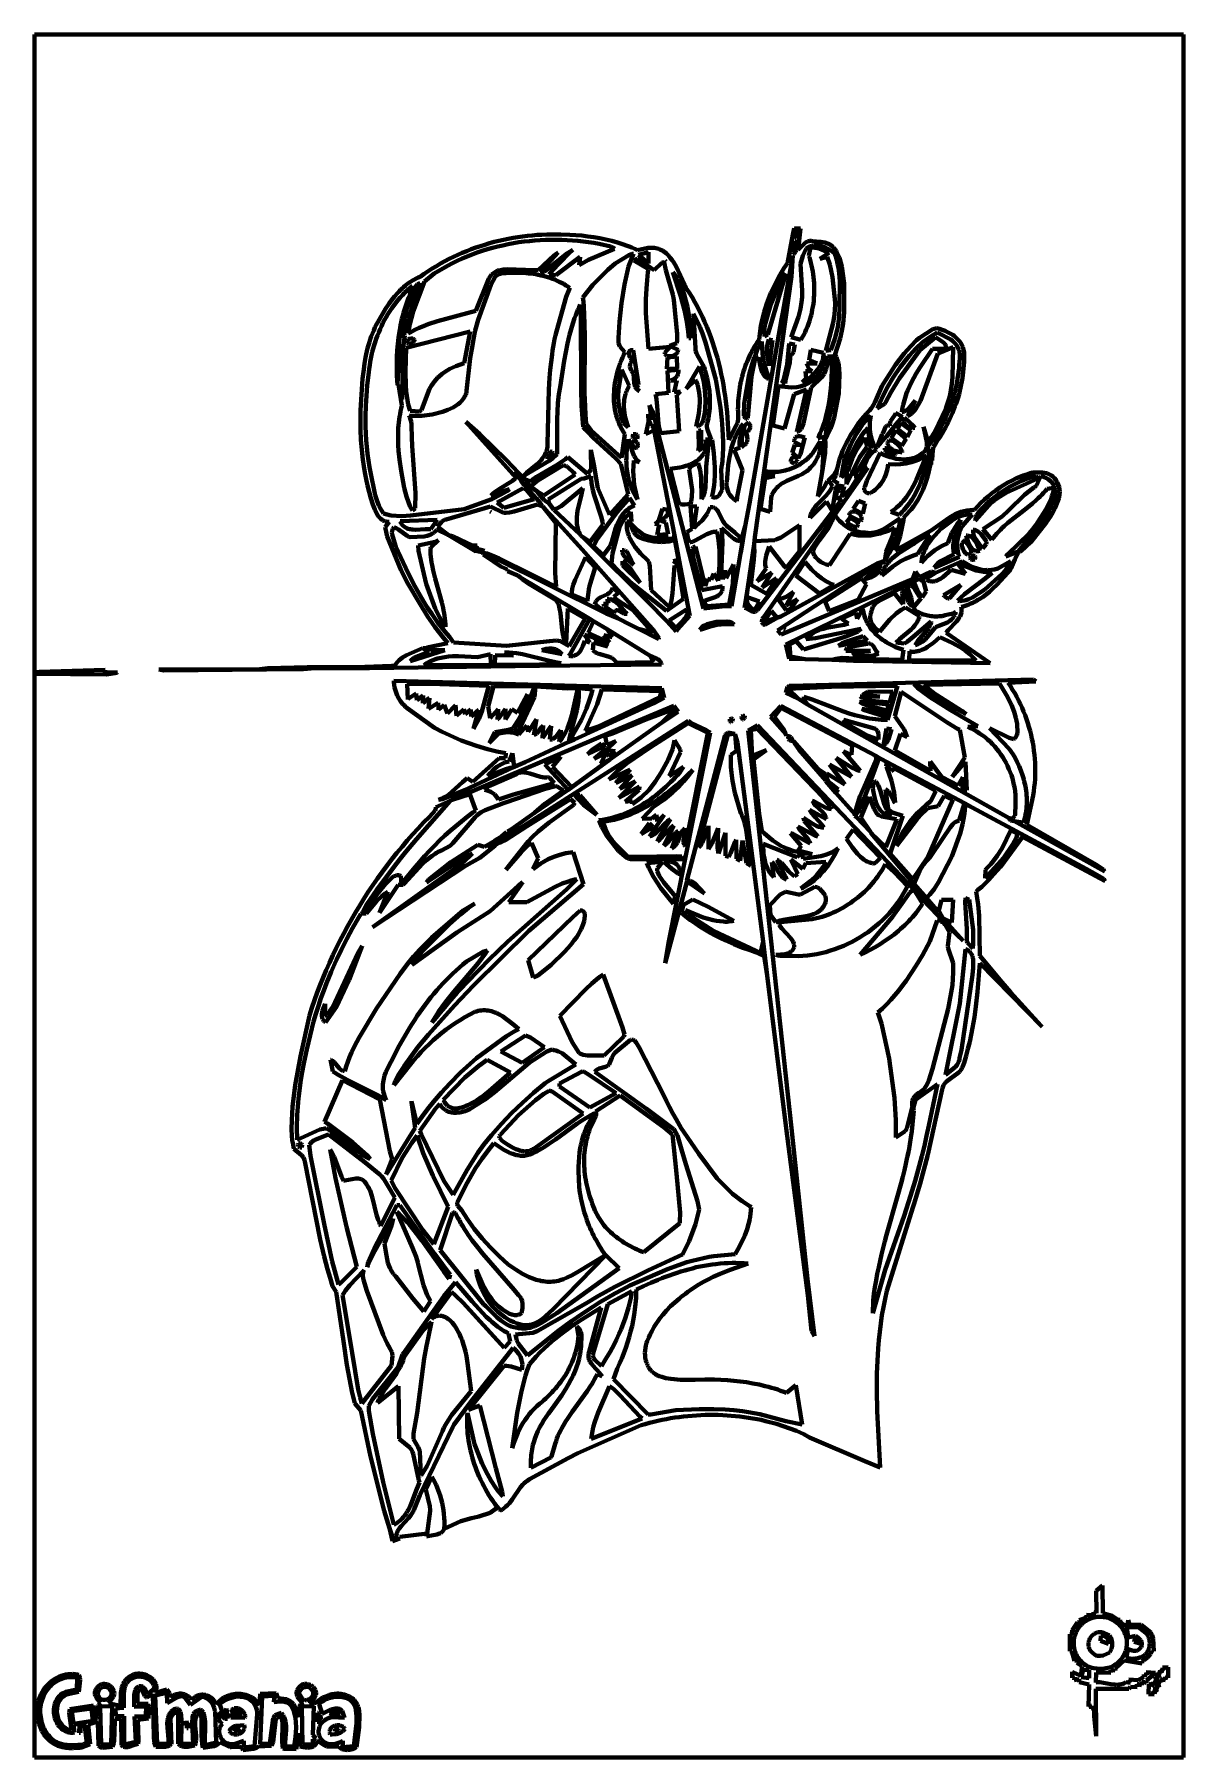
# Model space of a CAD drawing. Header units: millimetres. Extents: x 0 to 6.7, y 0 to 10.
import ezdxf

# ---------------------------------------------------------------- set-up
doc = ezdxf.new("R2010")
doc.units = ezdxf.units.MM
doc.layers.add('color#000000ff', color=7, linetype='CONTINUOUS', lineweight=100)
doc.layers.add('color#ffffffff', color=7, linetype='CONTINUOUS', lineweight=100)

msp = doc.modelspace()

# ---------------------------------------------------------------- linework, layer by layer
at = {"layer": 'color#000000ff'}
for p, q in [((2.667, 8.796), (2.695, 8.803)), ((2.695, 8.803), (2.722, 8.809)), ((2.722, 8.809), (2.749, 8.814)), ((2.749, 8.814), (2.777, 8.82)), ((2.777, 8.82), (2.805, 8.824)), ((2.805, 8.824), (2.832, 8.828)), ((2.832, 8.828), (2.86, 8.831)), ((2.872, 8.801), (2.841, 8.798)), ((2.86, 8.831), (2.888, 8.834)), ((2.903, 8.804), (2.872, 8.801)), ((2.888, 8.834), (2.916, 8.837)), ((2.934, 8.807), (2.903, 8.804)), ((2.916, 8.837), (2.944, 8.838)), ((2.965, 8.808), (2.934, 8.807)), ((2.944, 8.838), (2.972, 8.839)), ((2.996, 8.809), (2.965, 8.808)), ((2.972, 8.839), (3, 8.84)), ((3.028, 8.809), (2.996, 8.809)), ((3, 8.84), (3.053, 8.84)), ((3.059, 8.808), (3.028, 8.809)), ((3.053, 8.84), (3.106, 8.838)), ((3.09, 8.807), (3.059, 8.808)), ((3.121, 8.805), (3.09, 8.807)), ((3.106, 8.838), (3.141, 8.836)), ((3.152, 8.803), (3.121, 8.805)), ((3.141, 8.836), (3.176, 8.833)), ((3.183, 8.799), (3.152, 8.803)), ((3.176, 8.833), (3.211, 8.828)), ((3.211, 8.828), (3.246, 8.823)), ((3.246, 8.823), (3.281, 8.817)), ((3.281, 8.817), (3.315, 8.81)), ((3.315, 8.81), (3.349, 8.802)), ((3.349, 8.802), (3.383, 8.792)), ((4.368, 8.673), (4.4, 8.84)), ((4.4, 8.84), (4.407, 8.875)), ((4.407, 8.875), (4.424, 8.873)), ((4.424, 8.873), (4.41, 8.82)), ((4.41, 8.82), (4.417, 8.822)), ((4.412, 8.802), (4.411, 8.8)), ((4.414, 8.801), (4.412, 8.802)), ((4.415, 8.8), (4.414, 8.801)), ((4.417, 8.822), (4.425, 8.827)), ((4.425, 8.827), (4.432, 8.835)), ((4.445, 8.874), (4.43, 8.751)), ((4.432, 8.835), (4.436, 8.848)), ((4.433, 8.873), (4.445, 8.874)), ((4.436, 8.862), (4.433, 8.873)), ((4.436, 8.848), (4.436, 8.862)), ((4.485, 8.798), (4.492, 8.8)), ((4.492, 8.8), (4.498, 8.802)), ((4.498, 8.802), (4.506, 8.802)), ((4.506, 8.802), (4.513, 8.801)), ((4.513, 8.801), (4.563, 8.797)), ((2.406, 8.697), (2.431, 8.709)), ((2.431, 8.709), (2.456, 8.721)), ((2.456, 8.721), (2.482, 8.733)), ((2.51, 8.711), (2.481, 8.699)), ((2.482, 8.733), (2.508, 8.743)), ((2.508, 8.743), (2.534, 8.753)), ((2.539, 8.723), (2.51, 8.711)), ((2.534, 8.753), (2.56, 8.763)), ((2.568, 8.734), (2.539, 8.723)), ((2.56, 8.763), (2.587, 8.772)), ((2.598, 8.744), (2.568, 8.734)), ((2.587, 8.772), (2.613, 8.78)), ((2.628, 8.753), (2.598, 8.744)), ((2.613, 8.78), (2.64, 8.788)), ((2.657, 8.761), (2.628, 8.753)), ((2.64, 8.788), (2.667, 8.796)), ((2.688, 8.769), (2.657, 8.761)), ((2.718, 8.776), (2.688, 8.769)), ((2.748, 8.783), (2.718, 8.776)), ((2.779, 8.789), (2.748, 8.783)), ((2.81, 8.794), (2.779, 8.789)), ((2.841, 8.798), (2.81, 8.794)), ((2.922, 8.633), (3.015, 8.72)), ((3.038, 8.735), (2.934, 8.62)), ((2.961, 8.626), (3.092, 8.731)), ((3.099, 8.726), (3.003, 8.629)), ((3.015, 8.72), (3.038, 8.735)), ((3.025, 8.604), (3.166, 8.71)), ((3.092, 8.731), (3.123, 8.75)), ((3.123, 8.75), (3.099, 8.726)), ((3.166, 8.71), (3.16, 8.661)), ((3.214, 8.795), (3.183, 8.799)), ((3.245, 8.79), (3.214, 8.795)), ((3.214, 8.692), (3.365, 8.755)), ((3.276, 8.785), (3.245, 8.79)), ((3.344, 8.77), (3.276, 8.785)), ((3.355, 8.764), (3.344, 8.77)), ((3.363, 8.758), (3.355, 8.764)), ((3.365, 8.755), (3.363, 8.758)), ((3.448, 8.72), (3.369, 8.671)), ((3.383, 8.792), (3.4, 8.787)), ((3.4, 8.787), (3.417, 8.781)), ((3.417, 8.781), (3.433, 8.776)), ((3.433, 8.776), (3.45, 8.769)), ((3.446, 8.654), (3.476, 8.727)), ((3.468, 8.726), (3.448, 8.72)), ((3.45, 8.769), (3.466, 8.763)), ((3.466, 8.763), (3.483, 8.756)), ((3.476, 8.727), (3.468, 8.726)), ((3.483, 8.756), (3.499, 8.749)), ((3.499, 8.749), (3.558, 8.761)), ((3.563, 8.736), (3.504, 8.721)), ((3.504, 8.721), (3.562, 8.67)), ((3.558, 8.761), (3.58, 8.762)), ((3.562, 8.67), (3.563, 8.736)), ((3.58, 8.762), (3.597, 8.761)), ((3.597, 8.761), (3.613, 8.758)), ((3.613, 8.758), (3.623, 8.755)), ((3.623, 8.755), (3.633, 8.751)), ((3.633, 8.751), (3.643, 8.746)), ((3.643, 8.746), (3.652, 8.74)), ((3.652, 8.74), (3.659, 8.734)), ((3.659, 8.734), (3.666, 8.729)), ((3.666, 8.729), (3.672, 8.723)), ((3.672, 8.723), (3.678, 8.717)), ((3.678, 8.717), (3.689, 8.704)), ((3.689, 8.704), (3.7, 8.69)), ((4.399, 8.718), (4.341, 8.386)), ((4.392, 8.596), (4.399, 8.718)), ((4.411, 8.8), (4.4, 8.737)), ((4.4, 8.737), (4.402, 8.724)), ((4.402, 8.724), (4.405, 8.725)), ((4.405, 8.725), (4.407, 8.727)), ((4.407, 8.727), (4.409, 8.728)), ((4.409, 8.728), (4.412, 8.733)), ((4.412, 8.733), (4.416, 8.738)), ((4.417, 8.798), (4.415, 8.8)), ((4.416, 8.738), (4.419, 8.748)), ((4.419, 8.794), (4.417, 8.798)), ((4.421, 8.788), (4.419, 8.794)), ((4.419, 8.748), (4.423, 8.765)), ((4.423, 8.779), (4.421, 8.788)), ((4.423, 8.765), (4.423, 8.779)), ((4.43, 8.751), (4.474, 8.792)), ((4.457, 8.715), (4.444, 8.668)), ((4.477, 8.758), (4.457, 8.715)), ((4.474, 8.792), (4.485, 8.798)), ((4.482, 8.762), (4.477, 8.758)), ((4.488, 8.765), (4.482, 8.762)), ((4.493, 8.767), (4.488, 8.765)), ((4.499, 8.77), (4.493, 8.767)), ((4.493, 8.716), (4.503, 8.763)), ((4.496, 8.708), (4.493, 8.716)), ((4.5, 8.692), (4.496, 8.708)), ((4.505, 8.772), (4.499, 8.77)), ((4.503, 8.763), (4.515, 8.763)), ((4.511, 8.773), (4.505, 8.772)), ((4.517, 8.774), (4.511, 8.773)), ((4.515, 8.763), (4.553, 8.758)), ((4.522, 8.775), (4.517, 8.774)), ((4.528, 8.775), (4.522, 8.775)), ((4.535, 8.776), (4.528, 8.775)), ((4.547, 8.775), (4.535, 8.776)), ((4.559, 8.773), (4.547, 8.775)), ((4.553, 8.758), (4.61, 8.732)), ((4.61, 8.732), (4.556, 8.697)), ((4.556, 8.697), (4.6, 8.709)), ((4.571, 8.77), (4.559, 8.773)), ((4.563, 8.797), (4.586, 8.792)), ((4.583, 8.766), (4.571, 8.77)), ((4.6, 8.758), (4.583, 8.766)), ((4.586, 8.792), (4.602, 8.786)), ((4.616, 8.749), (4.6, 8.758)), ((4.6, 8.709), (4.614, 8.665)), ((4.602, 8.786), (4.612, 8.782)), ((4.612, 8.782), (4.622, 8.776)), ((4.632, 8.739), (4.616, 8.749)), ((4.622, 8.776), (4.63, 8.77)), ((4.63, 8.77), (4.635, 8.766)), ((4.641, 8.731), (4.632, 8.739)), ((4.635, 8.766), (4.638, 8.762)), ((4.638, 8.762), (4.642, 8.758)), ((4.645, 8.721), (4.641, 8.731)), ((4.642, 8.758), (4.646, 8.754)), ((4.649, 8.711), (4.645, 8.721)), ((4.646, 8.754), (4.649, 8.749)), ((4.649, 8.749), (4.652, 8.744)), ((4.655, 8.69), (4.649, 8.711)), ((4.652, 8.744), (4.654, 8.739)), ((4.654, 8.739), (4.67, 8.703)), ((4.67, 8.703), (4.685, 8.653)), ((2.238, 8.594), (2.261, 8.611)), ((2.261, 8.611), (2.284, 8.626)), ((2.319, 8.613), (2.262, 8.567)), ((2.284, 8.626), (2.308, 8.642)), ((2.308, 8.642), (2.332, 8.656)), ((2.397, 8.658), (2.319, 8.613)), ((2.332, 8.656), (2.356, 8.67)), ((2.356, 8.67), (2.381, 8.684)), ((2.381, 8.684), (2.406, 8.697)), ((2.425, 8.673), (2.397, 8.658)), ((2.453, 8.686), (2.425, 8.673)), ((2.481, 8.699), (2.453, 8.686)), ((2.637, 8.584), (2.652, 8.606)), ((2.652, 8.606), (2.687, 8.63)), ((2.681, 8.602), (2.672, 8.593)), ((2.689, 8.607), (2.681, 8.602)), ((2.687, 8.63), (2.703, 8.633)), ((2.695, 8.609), (2.689, 8.607)), ((2.701, 8.611), (2.695, 8.609)), ((2.708, 8.612), (2.701, 8.611)), ((2.703, 8.633), (2.719, 8.636)), ((2.737, 8.614), (2.708, 8.612)), ((2.719, 8.636), (2.743, 8.637)), ((2.765, 8.616), (2.737, 8.614)), ((2.743, 8.637), (2.849, 8.634)), ((2.794, 8.617), (2.765, 8.616)), ((2.823, 8.616), (2.794, 8.617)), ((2.852, 8.615), (2.823, 8.616)), ((2.849, 8.634), (2.922, 8.633)), ((2.866, 8.613), (2.852, 8.615)), ((2.88, 8.612), (2.866, 8.613)), ((2.895, 8.61), (2.88, 8.612)), ((2.909, 8.608), (2.895, 8.61)), ((2.923, 8.605), (2.909, 8.608)), ((2.937, 8.602), (2.923, 8.605)), ((2.934, 8.62), (2.956, 8.622)), ((2.951, 8.599), (2.937, 8.602)), ((2.956, 8.622), (2.961, 8.626)), ((3.003, 8.629), (2.987, 8.606)), ((2.987, 8.606), (3.025, 8.604)), ((3.16, 8.661), (3.214, 8.692)), ((3.326, 8.634), (3.24, 8.547)), ((3.369, 8.671), (3.326, 8.634)), ((3.423, 8.548), (3.446, 8.654)), ((3.498, 8.7), (3.477, 8.688)), ((3.477, 8.688), (3.562, 8.637)), ((3.595, 8.633), (3.498, 8.7)), ((3.559, 8.621), (3.554, 8.574)), ((3.562, 8.637), (3.559, 8.621)), ((3.639, 8.674), (3.595, 8.633)), ((3.651, 8.679), (3.639, 8.674)), ((3.654, 8.679), (3.651, 8.679)), ((3.664, 8.633), (3.654, 8.679)), ((3.659, 8.688), (3.665, 8.682)), ((3.665, 8.682), (3.659, 8.688)), ((3.704, 8.49), (3.664, 8.633)), ((3.7, 8.69), (3.71, 8.676)), ((3.703, 8.621), (3.751, 8.479)), ((3.733, 8.581), (3.703, 8.621)), ((3.71, 8.676), (3.723, 8.654)), ((3.723, 8.654), (3.773, 8.545)), ((4.254, 8.259), (4.36, 8.613)), ((4.317, 8.589), (4.333, 8.617)), ((4.333, 8.617), (4.35, 8.646)), ((4.36, 8.613), (4.343, 8.591)), ((4.35, 8.646), (4.368, 8.673)), ((4.444, 8.668), (4.455, 8.513)), ((4.505, 8.675), (4.5, 8.692)), ((4.508, 8.659), (4.505, 8.675)), ((4.512, 8.642), (4.508, 8.659)), ((4.515, 8.625), (4.512, 8.642)), ((4.518, 8.608), (4.515, 8.625)), ((4.52, 8.591), (4.518, 8.608)), ((4.614, 8.665), (4.63, 8.592)), ((4.66, 8.668), (4.655, 8.69)), ((4.664, 8.647), (4.66, 8.668)), ((4.668, 8.614), (4.664, 8.647)), ((4.672, 8.571), (4.668, 8.614)), ((4.685, 8.653), (4.697, 8.555)), ((2.106, 8.499), (2.115, 8.508)), ((2.115, 8.508), (2.124, 8.517)), ((2.124, 8.517), (2.133, 8.526)), ((2.133, 8.526), (2.142, 8.534)), ((2.149, 8.502), (2.136, 8.487)), ((2.142, 8.534), (2.152, 8.543)), ((2.164, 8.516), (2.149, 8.502)), ((2.152, 8.543), (2.161, 8.55)), ((2.201, 8.521), (2.16, 8.41)), ((2.161, 8.55), (2.172, 8.558)), ((2.179, 8.529), (2.164, 8.516)), ((2.17, 8.351), (2.237, 8.559)), ((2.172, 8.558), (2.182, 8.565)), ((2.178, 8.489), (2.194, 8.542)), ((2.194, 8.542), (2.179, 8.529)), ((2.182, 8.565), (2.193, 8.572)), ((2.193, 8.572), (2.204, 8.578)), ((2.262, 8.567), (2.198, 8.392)), ((2.222, 8.551), (2.201, 8.521)), ((2.204, 8.578), (2.215, 8.584)), ((2.215, 8.584), (2.227, 8.589)), ((2.237, 8.559), (2.222, 8.551)), ((2.227, 8.589), (2.238, 8.594)), ((2.561, 8.396), (2.637, 8.584)), ((2.647, 8.546), (2.574, 8.343)), ((2.672, 8.593), (2.647, 8.546)), ((2.965, 8.595), (2.951, 8.599)), ((2.979, 8.591), (2.965, 8.595)), ((2.992, 8.587), (2.979, 8.591)), ((3.006, 8.582), (2.992, 8.587)), ((3.019, 8.577), (3.006, 8.582)), ((3.032, 8.571), (3.019, 8.577)), ((3.045, 8.565), (3.032, 8.571)), ((3.058, 8.559), (3.045, 8.565)), ((3.071, 8.552), (3.058, 8.559)), ((3.083, 8.544), (3.071, 8.552)), ((3.095, 8.537), (3.083, 8.544)), ((3.085, 8.478), (3.103, 8.52)), ((3.107, 8.529), (3.095, 8.537)), ((3.103, 8.52), (3.107, 8.529)), ((3.24, 8.547), (3.182, 8.473)), ((3.405, 8.44), (3.423, 8.548)), ((3.55, 8.526), (3.548, 8.462)), ((3.554, 8.574), (3.55, 8.526)), ((3.743, 8.559), (3.733, 8.581)), ((3.757, 8.525), (3.743, 8.559)), ((3.769, 8.49), (3.757, 8.525)), ((3.773, 8.545), (3.78, 8.529)), ((3.78, 8.529), (3.798, 8.502)), ((3.798, 8.502), (3.815, 8.475)), ((4.179, 7.082), (4.392, 8.596)), ((4.324, 8.56), (4.27, 8.429)), ((4.273, 8.5), (4.287, 8.53)), ((4.287, 8.53), (4.301, 8.559)), ((4.301, 8.559), (4.317, 8.589)), ((4.343, 8.591), (4.324, 8.56)), ((4.455, 8.513), (4.455, 8.494)), ((4.521, 8.574), (4.52, 8.591)), ((4.523, 8.557), (4.521, 8.574)), ((4.524, 8.539), (4.523, 8.557)), ((4.523, 8.488), (4.524, 8.505)), ((4.524, 8.522), (4.524, 8.539)), ((4.524, 8.505), (4.524, 8.522)), ((4.63, 8.592), (4.645, 8.444)), ((4.671, 8.417), (4.672, 8.571)), ((4.697, 8.555), (4.698, 8.389)), ((1.992, 8.331), (2.037, 8.407)), ((2.037, 8.407), (2.058, 8.439)), ((2.058, 8.439), (2.074, 8.46)), ((2.073, 8.411), (2.062, 8.394)), ((2.085, 8.427), (2.073, 8.411)), ((2.074, 8.46), (2.089, 8.48)), ((2.097, 8.442), (2.085, 8.427)), ((2.089, 8.48), (2.106, 8.499)), ((2.109, 8.458), (2.097, 8.442)), ((2.122, 8.473), (2.109, 8.458)), ((2.136, 8.487), (2.122, 8.473)), ((2.16, 8.41), (2.139, 8.328)), ((2.142, 8.384), (2.147, 8.402)), ((2.147, 8.402), (2.153, 8.42)), ((2.153, 8.42), (2.158, 8.437)), ((2.158, 8.437), (2.165, 8.454)), ((2.165, 8.454), (2.171, 8.472)), ((2.171, 8.472), (2.178, 8.489)), ((3.028, 8.276), (3.085, 8.478)), ((3.153, 8.402), (3.147, 8.386)), ((3.16, 8.418), (3.153, 8.402)), ((3.167, 8.433), (3.16, 8.418)), ((3.169, 8.384), (3.167, 8.433)), ((3.182, 8.473), (3.185, 8.448)), ((3.185, 8.448), (3.187, 8.423)), ((3.187, 8.423), (3.189, 8.372)), ((3.394, 8.332), (3.405, 8.44)), ((3.548, 8.462), (3.548, 8.383)), ((3.709, 8.459), (3.704, 8.49)), ((3.729, 8.26), (3.709, 8.459)), ((3.751, 8.479), (3.771, 8.399)), ((3.78, 8.455), (3.769, 8.49)), ((3.788, 8.419), (3.78, 8.455)), ((3.797, 8.371), (3.788, 8.419)), ((3.815, 8.475), (3.831, 8.447)), ((3.831, 8.447), (3.846, 8.419)), ((3.846, 8.419), (3.861, 8.391)), ((4.234, 8.391), (4.239, 8.407)), ((4.27, 8.429), (4.238, 8.312)), ((4.239, 8.407), (4.249, 8.438)), ((4.249, 8.438), (4.261, 8.469)), ((4.261, 8.469), (4.273, 8.5)), ((4.445, 8.408), (4.433, 8.362)), ((4.451, 8.446), (4.445, 8.408)), ((4.454, 8.475), (4.451, 8.446)), ((4.455, 8.494), (4.454, 8.475)), ((4.51, 8.386), (4.513, 8.403)), ((4.513, 8.403), (4.516, 8.42)), ((4.516, 8.42), (4.519, 8.437)), ((4.519, 8.437), (4.521, 8.454)), ((4.521, 8.454), (4.522, 8.471)), ((4.522, 8.471), (4.523, 8.488)), ((4.644, 8.404), (4.642, 8.375)), ((4.645, 8.434), (4.644, 8.404)), ((4.645, 8.444), (4.645, 8.434)), ((4.669, 8.364), (4.671, 8.417)), ((1.975, 8.299), (1.983, 8.315)), ((1.983, 8.315), (1.992, 8.331)), ((2.013, 8.308), (2.005, 8.29)), ((2.022, 8.326), (2.013, 8.308)), ((2.031, 8.343), (2.022, 8.326)), ((2.041, 8.36), (2.031, 8.343)), ((2.051, 8.377), (2.041, 8.36)), ((2.062, 8.394), (2.051, 8.377)), ((2.121, 8.295), (2.124, 8.313)), ((2.124, 8.313), (2.128, 8.331)), ((2.128, 8.331), (2.132, 8.349)), ((2.132, 8.349), (2.137, 8.367)), ((2.139, 8.328), (2.133, 8.286)), ((2.137, 8.367), (2.142, 8.384)), ((2.155, 8.28), (2.161, 8.311)), ((2.161, 8.311), (2.17, 8.351)), ((2.178, 8.318), (2.168, 8.264)), ((2.198, 8.392), (2.178, 8.318)), ((2.232, 8.297), (2.258, 8.308)), ((2.258, 8.308), (2.285, 8.318)), ((2.285, 8.318), (2.339, 8.337)), ((2.339, 8.337), (2.561, 8.396)), ((2.574, 8.343), (2.557, 8.282)), ((3.124, 8.322), (3.114, 8.289)), ((3.134, 8.354), (3.124, 8.322)), ((3.14, 8.37), (3.134, 8.354)), ((3.147, 8.386), (3.14, 8.37)), ((3.171, 7.943), (3.169, 8.384)), ((3.189, 8.372), (3.191, 8.322)), ((3.191, 8.322), (3.193, 8.246)), ((3.389, 8.239), (3.394, 8.332)), ((3.548, 8.383), (3.562, 8.176)), ((3.771, 8.399), (3.785, 8.333)), ((3.785, 8.333), (3.792, 8.279)), ((3.804, 8.322), (3.797, 8.371)), ((3.808, 8.261), (3.804, 8.322)), ((3.823, 8.379), (3.835, 8.18)), ((3.836, 8.354), (3.823, 8.379)), ((3.848, 8.329), (3.836, 8.354)), ((3.86, 8.304), (3.848, 8.329)), ((3.876, 8.265), (3.86, 8.304)), ((3.861, 8.391), (3.875, 8.362)), ((3.875, 8.362), (3.888, 8.333)), ((3.888, 8.333), (3.9, 8.304)), ((3.9, 8.304), (3.912, 8.274)), ((4.334, 8.348), (4.148, 7.277)), ((4.212, 8.294), (4.215, 8.311)), ((4.215, 8.311), (4.218, 8.327)), ((4.218, 8.327), (4.222, 8.343)), ((4.222, 8.343), (4.225, 8.359)), ((4.225, 8.359), (4.229, 8.375)), ((4.229, 8.375), (4.234, 8.391)), ((4.238, 8.312), (4.234, 8.274)), ((4.341, 8.386), (4.334, 8.348)), ((4.433, 8.362), (4.391, 8.244)), ((4.478, 8.289), (4.485, 8.304)), ((4.485, 8.304), (4.491, 8.32)), ((4.491, 8.32), (4.496, 8.337)), ((4.496, 8.337), (4.501, 8.353)), ((4.501, 8.353), (4.506, 8.369)), ((4.506, 8.369), (4.51, 8.386)), ((4.634, 8.326), (4.592, 8.164)), ((4.642, 8.375), (4.634, 8.326)), ((4.644, 8.233), (4.661, 8.302)), ((4.661, 8.302), (4.669, 8.364)), ((4.692, 8.323), (4.685, 8.28)), ((4.698, 8.389), (4.692, 8.323)), ((1.938, 8.197), (1.943, 8.214)), ((1.943, 8.214), (1.948, 8.231)), ((1.948, 8.231), (1.954, 8.248)), ((1.954, 8.248), (1.961, 8.265)), ((1.961, 8.265), (1.968, 8.282)), ((1.968, 8.282), (1.975, 8.299)), ((1.976, 8.215), (1.971, 8.196)), ((1.983, 8.234), (1.976, 8.215)), ((1.99, 8.253), (1.983, 8.234)), ((1.997, 8.271), (1.99, 8.253)), ((2.005, 8.29), (1.997, 8.271)), ((2.105, 8.166), (2.108, 8.203)), ((2.118, 8.248), (2.106, 7.964)), ((2.108, 8.203), (2.112, 8.24)), ((2.112, 8.24), (2.118, 8.276)), ((2.118, 8.276), (2.121, 8.295)), ((2.148, 8.252), (2.118, 8.248)), ((2.133, 8.286), (2.141, 8.265)), ((2.138, 8.163), (2.144, 8.226)), ((2.141, 8.265), (2.154, 8.269)), ((2.144, 8.226), (2.148, 8.252)), ((2.154, 8.269), (2.155, 8.28)), ((2.527, 8.276), (2.157, 8.182)), ((2.162, 8.22), (2.161, 8.218)), ((2.161, 8.218), (2.161, 8.216)), ((2.161, 8.216), (2.162, 8.214)), ((2.163, 8.224), (2.162, 8.222)), ((2.162, 8.222), (2.162, 8.22)), ((2.162, 8.214), (2.163, 8.211)), ((2.165, 8.226), (2.163, 8.224)), ((2.163, 8.211), (2.166, 8.209)), ((2.167, 8.228), (2.165, 8.226)), ((2.166, 8.209), (2.171, 8.207)), ((2.169, 8.231), (2.167, 8.228)), ((2.168, 8.264), (2.18, 8.271)), ((2.174, 8.234), (2.169, 8.231)), ((2.171, 8.207), (2.18, 8.206)), ((2.185, 8.236), (2.174, 8.234)), ((2.18, 8.271), (2.206, 8.285)), ((2.18, 8.206), (2.188, 8.207)), ((2.195, 8.235), (2.185, 8.236)), ((2.188, 8.207), (2.194, 8.21)), ((2.194, 8.21), (2.198, 8.212)), ((2.2, 8.233), (2.195, 8.235)), ((2.198, 8.212), (2.2, 8.216)), ((2.203, 8.231), (2.2, 8.233)), ((2.2, 8.216), (2.202, 8.218)), ((2.202, 8.218), (2.203, 8.22)), ((2.204, 8.228), (2.203, 8.231)), ((2.203, 8.22), (2.204, 8.222)), ((2.205, 8.227), (2.204, 8.228)), ((2.204, 8.222), (2.205, 8.224)), ((2.205, 8.225), (2.205, 8.227)), ((2.205, 8.224), (2.205, 8.225)), ((2.206, 8.285), (2.232, 8.297)), ((2.493, 8.092), (2.527, 8.276)), ((2.547, 8.232), (2.541, 8.194)), ((2.557, 8.282), (2.547, 8.232)), ((3.01, 8.187), (3.014, 8.209)), ((3.014, 8.209), (3.018, 8.231)), ((3.018, 8.231), (3.023, 8.254)), ((3.023, 8.254), (3.028, 8.276)), ((3.093, 8.206), (3.074, 8.105)), ((3.105, 8.256), (3.093, 8.206)), ((3.114, 8.289), (3.105, 8.256)), ((3.193, 8.246), (3.192, 7.918)), ((3.388, 8.208), (3.389, 8.239)), ((3.396, 8.19), (3.388, 8.208)), ((3.685, 8.193), (3.726, 8.208)), ((3.726, 8.208), (3.728, 8.225)), ((3.728, 8.225), (3.729, 8.26)), ((3.792, 8.279), (3.796, 8.238)), ((3.796, 8.238), (3.809, 8.237)), ((3.809, 8.237), (3.808, 8.261)), ((3.894, 8.213), (3.876, 8.265)), ((3.954, 7.998), (3.894, 8.213)), ((3.912, 8.274), (3.924, 8.244)), ((3.924, 8.244), (3.934, 8.214)), ((3.934, 8.214), (3.944, 8.184)), ((4.178, 8.189), (4.187, 8.202)), ((4.187, 8.202), (4.195, 8.216)), ((4.195, 8.216), (4.204, 8.229)), ((4.221, 8.219), (4.2, 8.192)), ((4.204, 8.229), (4.206, 8.245)), ((4.206, 8.245), (4.208, 8.262)), ((4.208, 8.262), (4.21, 8.278)), ((4.21, 8.278), (4.212, 8.294)), ((4.224, 8.149), (4.221, 8.219)), ((4.234, 8.274), (4.235, 8.248)), ((4.235, 8.248), (4.254, 8.259)), ((4.254, 8.21), (4.251, 8.195)), ((4.257, 8.22), (4.254, 8.21)), ((4.261, 8.23), (4.257, 8.22)), ((4.281, 8.225), (4.261, 8.23)), ((4.263, 8.077), (4.281, 8.225)), ((4.379, 8.206), (4.367, 8.085)), ((4.412, 8.2), (4.379, 8.206)), ((4.391, 8.244), (4.446, 8.227)), ((4.446, 8.227), (4.455, 8.242)), ((4.455, 8.242), (4.463, 8.257)), ((4.463, 8.257), (4.471, 8.273)), ((4.471, 8.273), (4.478, 8.289)), ((4.621, 8.167), (4.644, 8.233)), ((4.675, 8.236), (4.644, 8.139)), ((4.685, 8.28), (4.675, 8.236)), ((5.085, 8.191), (5.118, 8.225)), ((5.153, 8.214), (5.113, 8.178)), ((5.118, 8.225), (5.135, 8.24)), ((5.135, 8.24), (5.213, 8.289)), ((5.136, 8.167), (5.225, 8.241)), ((5.196, 8.246), (5.153, 8.214)), ((5.237, 8.27), (5.196, 8.246)), ((5.213, 8.289), (5.236, 8.295)), ((5.225, 8.241), (5.228, 8.243)), ((5.228, 8.243), (5.273, 8.214)), ((5.236, 8.295), (5.251, 8.291)), ((5.261, 8.259), (5.237, 8.27)), ((5.251, 8.291), (5.267, 8.286)), ((5.298, 8.24), (5.261, 8.259)), ((5.267, 8.286), (5.283, 8.28)), ((5.273, 8.214), (5.282, 8.204)), ((5.282, 8.204), (5.285, 8.198)), ((5.283, 8.28), (5.298, 8.273)), ((5.298, 8.273), (5.313, 8.265)), ((5.316, 8.229), (5.298, 8.24)), ((5.313, 8.265), (5.321, 8.26)), ((5.327, 8.221), (5.316, 8.229)), ((5.321, 8.26), (5.328, 8.256)), ((5.337, 8.211), (5.327, 8.221)), ((5.328, 8.256), (5.335, 8.251)), ((5.335, 8.251), (5.341, 8.246)), ((5.342, 8.207), (5.337, 8.211)), ((5.341, 8.246), (5.348, 8.24)), ((5.346, 8.202), (5.342, 8.207)), ((5.35, 8.196), (5.346, 8.202)), ((5.348, 8.24), (5.354, 8.234)), ((5.354, 8.234), (5.36, 8.228)), ((5.36, 8.228), (5.365, 8.222)), ((5.365, 8.222), (5.37, 8.216)), ((5.37, 8.216), (5.375, 8.209)), ((5.375, 8.209), (5.379, 8.202)), ((5.379, 8.202), (5.383, 8.195)), ((1.915, 8.091), (1.921, 8.126)), ((1.921, 8.126), (1.925, 8.144)), ((1.925, 8.144), (1.929, 8.162)), ((1.929, 8.162), (1.933, 8.179)), ((1.933, 8.179), (1.938, 8.197)), ((1.951, 8.119), (1.948, 8.1)), ((1.956, 8.139), (1.951, 8.119)), ((1.96, 8.158), (1.956, 8.139)), ((1.965, 8.177), (1.96, 8.158)), ((1.971, 8.196), (1.965, 8.177)), ((2.102, 8.092), (2.103, 8.129)), ((2.103, 8.129), (2.105, 8.166)), ((2.134, 7.881), (2.138, 8.163)), ((2.157, 8.182), (2.153, 8.042)), ((2.528, 8.122), (2.507, 7.931)), ((2.541, 8.194), (2.528, 8.122)), ((2.997, 8.098), (3.003, 8.142)), ((3.003, 8.142), (3.006, 8.165)), ((3.006, 8.165), (3.01, 8.187)), ((3.074, 8.105), (3.05, 7.953)), ((3.426, 8.157), (3.396, 8.19)), ((3.399, 8.094), (3.406, 8.11)), ((3.406, 8.11), (3.412, 8.126)), ((3.412, 8.126), (3.419, 8.141)), ((3.419, 8.141), (3.426, 8.157)), ((3.449, 8.159), (3.448, 8.156)), ((3.448, 8.156), (3.448, 8.152)), ((3.448, 8.152), (3.448, 8.146)), ((3.448, 8.146), (3.45, 8.138)), ((3.45, 8.161), (3.449, 8.159)), ((3.451, 8.162), (3.45, 8.161)), ((3.45, 8.138), (3.457, 8.124)), ((3.453, 8.164), (3.451, 8.162)), ((3.455, 8.165), (3.453, 8.164)), ((3.457, 8.166), (3.455, 8.165)), ((3.459, 8.167), (3.457, 8.166)), ((3.457, 8.124), (3.465, 8.115)), ((3.461, 8.101), (3.458, 8.092)), ((3.462, 8.168), (3.459, 8.167)), ((3.467, 8.109), (3.461, 8.101)), ((3.465, 8.168), (3.462, 8.168)), ((3.469, 8.167), (3.465, 8.168)), ((3.465, 8.115), (3.469, 8.111)), ((3.469, 8.111), (3.467, 8.109)), ((3.473, 8.167), (3.469, 8.167)), ((3.499, 8.008), (3.473, 8.167)), ((3.562, 8.176), (3.69, 8.188)), ((3.69, 8.188), (3.657, 8.154)), ((3.657, 8.154), (3.657, 8.151)), ((3.657, 8.151), (3.658, 8.147)), ((3.658, 8.147), (3.659, 8.144)), ((3.659, 8.144), (3.661, 8.141)), ((3.661, 8.141), (3.664, 8.139)), ((3.664, 8.139), (3.666, 8.137)), ((3.666, 8.137), (3.669, 8.135)), ((3.669, 8.135), (3.672, 8.134)), ((3.673, 8.126), (3.669, 8.059)), ((3.672, 8.134), (3.676, 8.133)), ((3.727, 8.131), (3.673, 8.126)), ((3.676, 8.133), (3.679, 8.132)), ((3.679, 8.132), (3.683, 8.132)), ((3.683, 8.132), (3.687, 8.132)), ((3.734, 8.169), (3.685, 8.193)), ((3.687, 8.132), (3.695, 8.133)), ((3.695, 8.133), (3.703, 8.135)), ((3.703, 8.135), (3.711, 8.138)), ((3.711, 8.138), (3.718, 8.142)), ((3.718, 8.142), (3.721, 8.144)), ((3.721, 8.144), (3.724, 8.147)), ((3.724, 8.147), (3.727, 8.149)), ((3.727, 8.149), (3.729, 8.152)), ((3.728, 8.061), (3.727, 8.131)), ((3.729, 8.152), (3.731, 8.155)), ((3.731, 8.155), (3.733, 8.158)), ((3.733, 8.162), (3.734, 8.165)), ((3.733, 8.158), (3.733, 8.162)), ((3.734, 8.165), (3.734, 8.169)), ((3.835, 8.18), (3.835, 8.17)), ((3.835, 8.17), (3.837, 8.161)), ((3.837, 8.161), (3.841, 8.148)), ((3.841, 8.148), (3.852, 8.127)), ((3.852, 8.127), (3.885, 8.07)), ((3.944, 8.184), (3.953, 8.153)), ((3.953, 8.153), (3.962, 8.123)), ((3.962, 8.123), (3.97, 8.092)), ((4.13, 8.09), (4.136, 8.104)), ((4.136, 8.104), (4.142, 8.119)), ((4.142, 8.119), (4.149, 8.133)), ((4.175, 8.126), (4.146, 8.029)), ((4.149, 8.133), (4.155, 8.147)), ((4.155, 8.147), (4.163, 8.162)), ((4.161, 8.014), (4.181, 8.119)), ((4.163, 8.162), (4.17, 8.175)), ((4.17, 8.175), (4.178, 8.189)), ((4.184, 8.14), (4.175, 8.126)), ((4.181, 8.119), (4.201, 8.128)), ((4.2, 8.192), (4.184, 8.14)), ((4.201, 8.128), (4.203, 8.119)), ((4.203, 8.119), (4.213, 8.072)), ((4.232, 8.096), (4.224, 8.149)), ((4.251, 8.195), (4.249, 8.179)), ((4.249, 8.179), (4.25, 8.152)), ((4.25, 8.152), (4.263, 8.077)), ((4.382, 8.097), (4.384, 8.12)), ((4.383, 8.137), (4.386, 8.138)), ((4.384, 8.12), (4.383, 8.137)), ((4.386, 8.138), (4.391, 8.14)), ((4.391, 8.14), (4.395, 8.143)), ((4.395, 8.143), (4.4, 8.148)), ((4.4, 8.148), (4.404, 8.157)), ((4.404, 8.157), (4.412, 8.2)), ((4.505, 8.17), (4.495, 8.109)), ((4.495, 8.109), (4.542, 8.091)), ((4.578, 8.152), (4.505, 8.17)), ((4.601, 8.132), (4.562, 8.048)), ((4.568, 8.1), (4.571, 8.107)), ((4.571, 8.107), (4.573, 8.114)), ((4.573, 8.114), (4.575, 8.122)), ((4.575, 8.122), (4.576, 8.129)), ((4.576, 8.129), (4.577, 8.137)), ((4.577, 8.137), (4.578, 8.144)), ((4.578, 8.144), (4.578, 8.152)), ((4.592, 8.164), (4.621, 8.167)), ((4.596, 8.07), (4.611, 8.115)), ((4.644, 8.131), (4.601, 8.132)), ((4.611, 8.115), (4.617, 8.122)), ((4.617, 8.122), (4.623, 8.126)), ((4.623, 8.126), (4.628, 8.129)), ((4.628, 8.129), (4.624, 7.995)), ((4.644, 8.131), (4.646, 8.143)), ((4.644, 8.139), (4.644, 8.131)), ((4.647, 8.001), (4.644, 8.131)), ((4.646, 8.143), (4.65, 8.136)), ((4.65, 8.136), (4.653, 8.129)), ((4.653, 8.129), (4.658, 8.114)), ((4.658, 8.114), (4.663, 8.099)), ((4.996, 8.083), (5.046, 8.148)), ((5.019, 8.006), (5.136, 8.167)), ((5.067, 8.125), (5.023, 8.069)), ((5.046, 8.148), (5.085, 8.191)), ((5.077, 8.137), (5.067, 8.125)), ((5.113, 8.178), (5.077, 8.137)), ((5.21, 8.176), (5.138, 8.07)), ((5.14, 7.873), (5.241, 8.149)), ((5.289, 8.175), (5.21, 8.176)), ((5.241, 8.149), (5.331, 8.186)), ((5.285, 8.198), (5.287, 8.192)), ((5.287, 8.192), (5.289, 8.186)), ((5.289, 8.186), (5.289, 8.178)), ((5.289, 8.178), (5.289, 8.175)), ((5.331, 8.186), (5.327, 8.011)), ((5.354, 8.191), (5.35, 8.196)), ((5.357, 8.185), (5.354, 8.191)), ((5.36, 8.179), (5.357, 8.185)), ((5.362, 8.173), (5.36, 8.179)), ((5.364, 8.167), (5.362, 8.173)), ((5.366, 8.16), (5.364, 8.167)), ((5.365, 8.081), (5.367, 8.1)), ((5.367, 8.154), (5.366, 8.16)), ((5.368, 8.147), (5.367, 8.154)), ((5.367, 8.1), (5.368, 8.12)), ((5.368, 8.139), (5.368, 8.147)), ((5.368, 8.12), (5.368, 8.139)), ((5.383, 8.195), (5.386, 8.188)), ((5.386, 8.188), (5.389, 8.18)), ((5.389, 8.18), (5.391, 8.172)), ((5.391, 8.172), (5.392, 8.164)), ((5.392, 8.164), (5.394, 8.156)), ((5.394, 8.119), (5.393, 8.1)), ((5.394, 8.156), (5.394, 8.147)), ((5.394, 8.147), (5.394, 8.138)), ((5.394, 8.138), (5.394, 8.119)), ((1.891, 7.819), (1.903, 8.001)), ((1.903, 8.001), (1.91, 8.055)), ((1.91, 8.055), (1.915, 8.091)), ((1.94, 8.041), (1.931, 7.962)), ((1.942, 8.06), (1.94, 8.041)), ((1.945, 8.08), (1.942, 8.06)), ((1.948, 8.1), (1.945, 8.08)), ((2.102, 8.055), (2.102, 8.092)), ((2.103, 8.019), (2.102, 8.055)), ((2.106, 7.964), (2.103, 8.019)), ((2.153, 8.042), (2.154, 7.965)), ((2.329, 7.996), (2.339, 8.007)), ((2.339, 8.007), (2.349, 8.017)), ((2.349, 8.017), (2.366, 8.031)), ((2.366, 8.031), (2.385, 8.044)), ((2.385, 8.044), (2.41, 8.059)), ((2.41, 8.059), (2.444, 8.075)), ((2.444, 8.075), (2.493, 8.092)), ((2.984, 7.94), (2.988, 8.008)), ((2.988, 8.008), (2.992, 8.053)), ((2.992, 8.053), (2.997, 8.098)), ((3.371, 7.994), (3.375, 8.011)), ((3.375, 8.011), (3.379, 8.028)), ((3.379, 8.028), (3.383, 8.045)), ((3.383, 8.045), (3.388, 8.061)), ((3.388, 8.061), (3.394, 8.078)), ((3.408, 8.056), (3.388, 7.941)), ((3.394, 8.078), (3.399, 8.094)), ((3.451, 7.961), (3.408, 8.056)), ((3.456, 8.084), (3.455, 8.072)), ((3.455, 8.072), (3.458, 8.061)), ((3.458, 8.092), (3.456, 8.084)), ((3.458, 8.061), (3.464, 8.047)), ((3.464, 8.047), (3.476, 8.032)), ((3.476, 8.032), (3.479, 7.976)), ((3.504, 7.966), (3.499, 8.008)), ((3.669, 8.059), (3.728, 8.061)), ((3.732, 8.053), (3.673, 8.048)), ((3.673, 8.048), (3.679, 7.921)), ((3.702, 7.996), (3.719, 8.007)), ((3.719, 8.007), (3.728, 8.016)), ((3.728, 8.016), (3.733, 8.026)), ((3.736, 8.054), (3.732, 8.053)), ((3.733, 8.026), (3.735, 8.034)), ((3.735, 8.034), (3.736, 8.044)), ((3.736, 8.044), (3.736, 8.054)), ((3.859, 8.073), (3.781, 7.944)), ((3.872, 8.028), (3.859, 8.073)), ((3.883, 7.983), (3.872, 8.028)), ((3.885, 8.07), (3.889, 8.056)), ((3.889, 8.056), (3.892, 8.046)), ((3.892, 8.046), (3.903, 8.005)), ((3.903, 8.005), (3.911, 7.963)), ((3.97, 8.092), (3.978, 8.06)), ((3.978, 8.06), (3.984, 8.029)), ((3.984, 8.029), (3.991, 7.998)), ((4.102, 7.999), (4.106, 8.014)), ((4.106, 8.014), (4.11, 8.029)), ((4.11, 8.029), (4.114, 8.045)), ((4.114, 8.045), (4.119, 8.06)), ((4.146, 8.029), (4.117, 7.859)), ((4.119, 8.06), (4.124, 8.075)), ((4.124, 8.075), (4.13, 8.09)), ((4.139, 7.777), (4.161, 8.014)), ((4.213, 8.072), (4.22, 8.045)), ((4.22, 8.045), (4.224, 8.036)), ((4.224, 8.036), (4.229, 8.027)), ((4.229, 8.027), (4.231, 8.023)), ((4.231, 8.023), (4.234, 8.019)), ((4.247, 8.044), (4.232, 8.096)), ((4.234, 8.019), (4.238, 8.015)), ((4.238, 8.015), (4.241, 8.012)), ((4.241, 8.012), (4.245, 8.009)), ((4.245, 8.009), (4.249, 8.006)), ((4.264, 8.001), (4.247, 8.044)), ((4.249, 8.006), (4.254, 8.004)), ((4.254, 8.004), (4.259, 8.002)), ((4.259, 8.002), (4.264, 8.001)), ((4.347, 8.002), (4.337, 7.976)), ((4.367, 8.085), (4.347, 8.002)), ((4.358, 7.991), (4.382, 8.097)), ((4.478, 8.005), (4.455, 7.982)), ((4.513, 8.045), (4.473, 8.046)), ((4.473, 8.046), (4.478, 8.005)), ((4.475, 7.993), (4.488, 8.001)), ((4.542, 8.091), (4.48, 8.091)), ((4.48, 8.091), (4.493, 8.059)), ((4.488, 8.001), (4.5, 8.01)), ((4.493, 8.059), (4.513, 8.045)), ((4.5, 8.01), (4.512, 8.02)), ((4.506, 7.951), (4.567, 8.009)), ((4.512, 8.02), (4.523, 8.03)), ((4.526, 8.002), (4.516, 7.993)), ((4.523, 8.03), (4.533, 8.042)), ((4.535, 8.011), (4.526, 8.002)), ((4.533, 8.042), (4.543, 8.054)), ((4.548, 8.027), (4.535, 8.011)), ((4.543, 8.054), (4.552, 8.066)), ((4.562, 8.048), (4.548, 8.027)), ((4.552, 8.066), (4.559, 8.079)), ((4.559, 8.079), (4.563, 8.086)), ((4.563, 8.086), (4.566, 8.093)), ((4.566, 8.093), (4.568, 8.1)), ((4.567, 8.009), (4.581, 8.031)), ((4.581, 8.031), (4.588, 8.044)), ((4.588, 8.044), (4.594, 8.059)), ((4.594, 8.059), (4.596, 8.07)), ((4.643, 7.932), (4.647, 8.001)), ((4.663, 8.099), (4.666, 8.083)), ((4.666, 8.083), (4.669, 8.06)), ((4.671, 8.028), (4.666, 7.916)), ((4.669, 8.06), (4.671, 8.028)), ((4.926, 7.974), (4.996, 8.083)), ((4.982, 8.01), (4.946, 7.948)), ((4.968, 7.922), (5.019, 8.006)), ((5.023, 8.069), (4.982, 8.01)), ((5.102, 8.008), (5.088, 7.983)), ((5.115, 8.033), (5.102, 8.008)), ((5.138, 8.07), (5.115, 8.033)), ((5.327, 8.011), (5.323, 7.973)), ((5.353, 7.984), (5.356, 8.003)), ((5.356, 8.003), (5.359, 8.022)), ((5.359, 8.022), (5.361, 8.042)), ((5.361, 8.042), (5.364, 8.061)), ((5.364, 8.061), (5.365, 8.081)), ((5.384, 8.005), (5.381, 7.986)), ((5.387, 8.024), (5.384, 8.005)), ((5.389, 8.043), (5.387, 8.024)), ((5.391, 8.062), (5.389, 8.043)), ((5.392, 8.081), (5.391, 8.062)), ((5.393, 8.1), (5.392, 8.081)), ((1.926, 7.903), (1.923, 7.844)), ((1.931, 7.962), (1.926, 7.903)), ((2.131, 7.846), (2.113, 7.968)), ((2.113, 7.968), (2.134, 7.881)), ((2.154, 7.965), (2.157, 7.927)), ((2.157, 7.927), (2.16, 7.902)), ((2.16, 7.902), (2.164, 7.877)), ((2.247, 7.825), (2.291, 7.943)), ((2.291, 7.943), (2.304, 7.963)), ((2.304, 7.963), (2.315, 7.978)), ((2.315, 7.978), (2.319, 7.984)), ((2.319, 7.984), (2.329, 7.996)), ((2.499, 7.904), (2.496, 7.898)), ((2.502, 7.911), (2.499, 7.904)), ((2.504, 7.917), (2.502, 7.911)), ((2.506, 7.924), (2.504, 7.917)), ((2.507, 7.931), (2.506, 7.924)), ((2.977, 7.624), (2.984, 7.94)), ((3.043, 7.913), (3.037, 7.86)), ((3.05, 7.953), (3.043, 7.913)), ((3.174, 7.845), (3.171, 7.943)), ((3.192, 7.918), (3.195, 7.842)), ((3.362, 7.908), (3.363, 7.925)), ((3.362, 7.891), (3.362, 7.908)), ((3.363, 7.925), (3.364, 7.942)), ((3.364, 7.942), (3.366, 7.96)), ((3.366, 7.96), (3.368, 7.977)), ((3.368, 7.977), (3.371, 7.994)), ((3.388, 7.941), (3.386, 7.897)), ((3.425, 7.897), (3.427, 7.905)), ((3.427, 7.905), (3.429, 7.914)), ((3.429, 7.914), (3.432, 7.922)), ((3.432, 7.922), (3.435, 7.93)), ((3.435, 7.93), (3.439, 7.938)), ((3.439, 7.938), (3.442, 7.946)), ((3.442, 7.946), (3.447, 7.953)), ((3.447, 7.953), (3.451, 7.961)), ((3.479, 7.976), (3.483, 7.961)), ((3.483, 7.961), (3.486, 7.954)), ((3.486, 7.954), (3.489, 7.947)), ((3.489, 7.948), (3.504, 7.966)), ((3.511, 7.93), (3.489, 7.948)), ((3.489, 7.947), (3.494, 7.941)), ((3.494, 7.941), (3.497, 7.939)), ((3.497, 7.939), (3.5, 7.936)), ((3.5, 7.936), (3.503, 7.934)), ((3.503, 7.934), (3.507, 7.932)), ((3.507, 7.932), (3.511, 7.93)), ((3.679, 7.921), (3.603, 7.913)), ((3.603, 7.913), (3.605, 7.906)), ((3.605, 7.906), (3.609, 7.882)), ((3.69, 7.992), (3.702, 7.996)), ((3.727, 7.991), (3.69, 7.992)), ((3.712, 7.925), (3.727, 7.991)), ((3.749, 7.928), (3.712, 7.925)), ((3.726, 7.907), (3.749, 7.928)), ((3.74, 7.697), (3.726, 7.907)), ((3.781, 7.944), (3.835, 7.996)), ((3.835, 7.996), (3.839, 7.987)), ((3.839, 7.987), (3.842, 7.978)), ((3.842, 7.978), (3.846, 7.969)), ((3.846, 7.969), (3.848, 7.96)), ((3.848, 7.96), (3.851, 7.951)), ((3.851, 7.951), (3.853, 7.942)), ((3.853, 7.942), (3.856, 7.923)), ((3.856, 7.923), (3.858, 7.904)), ((3.858, 7.904), (3.86, 7.885)), ((3.889, 7.936), (3.883, 7.983)), ((3.893, 7.88), (3.889, 7.936)), ((3.911, 7.963), (3.916, 7.931)), ((3.916, 7.931), (3.918, 7.899)), ((3.98, 7.836), (3.954, 7.998)), ((3.991, 7.998), (3.997, 7.966)), ((3.997, 7.966), (4.002, 7.934)), ((4.002, 7.934), (4.007, 7.903)), ((4.007, 7.903), (4.011, 7.871)), ((4.084, 7.889), (4.086, 7.905)), ((4.086, 7.905), (4.088, 7.921)), ((4.088, 7.921), (4.09, 7.936)), ((4.09, 7.936), (4.092, 7.952)), ((4.092, 7.952), (4.095, 7.968)), ((4.095, 7.968), (4.098, 7.983)), ((4.098, 7.983), (4.102, 7.999)), ((4.316, 7.958), (4.283, 7.731)), ((4.392, 7.952), (4.316, 7.958)), ((4.337, 7.976), (4.355, 7.974)), ((4.351, 7.714), (4.408, 7.913)), ((4.355, 7.974), (4.358, 7.991)), ((4.423, 7.954), (4.392, 7.952)), ((4.408, 7.913), (4.48, 7.94)), ((4.442, 7.957), (4.423, 7.954)), ((4.48, 7.94), (4.423, 7.694)), ((4.46, 7.962), (4.442, 7.957)), ((4.455, 7.982), (4.461, 7.985)), ((4.472, 7.966), (4.46, 7.962)), ((4.461, 7.985), (4.475, 7.993)), ((4.461, 7.743), (4.506, 7.951)), ((4.483, 7.972), (4.472, 7.966)), ((4.494, 7.978), (4.483, 7.972)), ((4.506, 7.985), (4.494, 7.978)), ((4.516, 7.993), (4.506, 7.985)), ((4.617, 7.912), (4.612, 7.879)), ((4.62, 7.945), (4.617, 7.912)), ((4.624, 7.995), (4.62, 7.945)), ((4.627, 7.836), (4.643, 7.932)), ((4.666, 7.916), (4.64, 7.776)), ((4.875, 7.865), (4.919, 7.962)), ((4.946, 7.948), (4.914, 7.884)), ((4.919, 7.962), (4.926, 7.974)), ((4.939, 7.867), (4.968, 7.922)), ((5.055, 7.905), (5.051, 7.891)), ((5.06, 7.918), (5.055, 7.905)), ((5.065, 7.931), (5.06, 7.918)), ((5.076, 7.957), (5.065, 7.931)), ((5.088, 7.983), (5.076, 7.957)), ((5.313, 7.912), (5.307, 7.888)), ((5.317, 7.936), (5.313, 7.912)), ((5.323, 7.973), (5.317, 7.936)), ((5.33, 7.888), (5.335, 7.907)), ((5.335, 7.907), (5.34, 7.926)), ((5.34, 7.926), (5.345, 7.945)), ((5.345, 7.945), (5.349, 7.964)), ((5.349, 7.964), (5.353, 7.984)), ((5.364, 7.912), (5.359, 7.894)), ((5.369, 7.931), (5.364, 7.912)), ((5.373, 7.949), (5.369, 7.931)), ((5.377, 7.968), (5.373, 7.949)), ((5.381, 7.986), (5.377, 7.968)), ((1.891, 7.781), (1.891, 7.819)), ((1.923, 7.844), (1.921, 7.784)), ((2.121, 7.797), (2.124, 7.814)), ((2.124, 7.814), (2.127, 7.83)), ((2.127, 7.83), (2.131, 7.846)), ((2.164, 7.877), (2.169, 7.852)), ((2.169, 7.852), (2.172, 7.84)), ((2.172, 7.84), (2.175, 7.827)), ((2.175, 7.827), (2.179, 7.815)), ((2.179, 7.815), (2.186, 7.816)), ((2.186, 7.816), (2.231, 7.812)), ((2.231, 7.812), (2.239, 7.815)), ((2.239, 7.815), (2.245, 7.819)), ((2.245, 7.819), (2.247, 7.825)), ((2.367, 7.81), (2.308, 7.794)), ((2.398, 7.822), (2.367, 7.81)), ((2.429, 7.836), (2.398, 7.822)), ((2.447, 7.846), (2.429, 7.836)), ((2.458, 7.854), (2.447, 7.846)), ((2.468, 7.862), (2.458, 7.854)), ((2.477, 7.872), (2.468, 7.862)), ((2.482, 7.877), (2.477, 7.872)), ((2.486, 7.882), (2.482, 7.877)), ((2.49, 7.887), (2.486, 7.882)), ((2.493, 7.893), (2.49, 7.887)), ((2.496, 7.898), (2.493, 7.893)), ((3.037, 7.86), (3.032, 7.766)), ((3.179, 7.772), (3.174, 7.845)), ((3.195, 7.842), (3.197, 7.792)), ((3.362, 7.874), (3.362, 7.891)), ((3.363, 7.857), (3.362, 7.874)), ((3.365, 7.84), (3.363, 7.857)), ((3.368, 7.823), (3.365, 7.84)), ((3.371, 7.806), (3.368, 7.823)), ((3.375, 7.789), (3.371, 7.806)), ((3.386, 7.897), (3.388, 7.868)), ((3.388, 7.868), (3.391, 7.846)), ((3.391, 7.846), (3.403, 7.783)), ((3.42, 7.854), (3.421, 7.872)), ((3.42, 7.837), (3.42, 7.854)), ((3.421, 7.82), (3.42, 7.837)), ((3.421, 7.872), (3.422, 7.88)), ((3.423, 7.802), (3.421, 7.82)), ((3.422, 7.88), (3.423, 7.889)), ((3.423, 7.889), (3.425, 7.897)), ((3.427, 7.777), (3.423, 7.802)), ((3.576, 7.835), (3.569, 7.849)), ((3.569, 7.849), (3.572, 7.824)), ((3.572, 7.824), (3.578, 7.766)), ((3.585, 7.813), (3.576, 7.835)), ((3.597, 7.776), (3.585, 7.813)), ((3.609, 7.882), (3.613, 7.843)), ((3.613, 7.843), (3.62, 7.74)), ((3.858, 7.838), (3.854, 7.8)), ((3.86, 7.866), (3.858, 7.838)), ((3.86, 7.885), (3.86, 7.866)), ((3.88, 7.76), (3.89, 7.806)), ((3.89, 7.806), (3.891, 7.824)), ((3.891, 7.824), (3.893, 7.88)), ((3.916, 7.814), (3.913, 7.793)), ((3.918, 7.835), (3.916, 7.814)), ((3.918, 7.899), (3.919, 7.867)), ((3.919, 7.867), (3.918, 7.835)), ((3.988, 7.763), (3.98, 7.836)), ((4.011, 7.871), (4.015, 7.839)), ((4.015, 7.839), (4.018, 7.807)), ((4.018, 7.807), (4.021, 7.775)), ((4.081, 7.826), (4.082, 7.841)), ((4.082, 7.81), (4.081, 7.826)), ((4.082, 7.857), (4.083, 7.873)), ((4.082, 7.841), (4.082, 7.857)), ((4.082, 7.794), (4.082, 7.81)), ((4.083, 7.873), (4.084, 7.889)), ((4.117, 7.859), (4.115, 7.793)), ((4.6, 7.814), (4.596, 7.798)), ((4.597, 7.722), (4.627, 7.836)), ((4.603, 7.83), (4.6, 7.814)), ((4.607, 7.846), (4.603, 7.83)), ((4.612, 7.879), (4.607, 7.846)), ((4.825, 7.797), (4.83, 7.802)), ((4.83, 7.802), (4.836, 7.807)), ((4.836, 7.807), (4.845, 7.818)), ((4.845, 7.818), (4.854, 7.829)), ((4.854, 7.829), (4.862, 7.84)), ((4.862, 7.84), (4.875, 7.865)), ((4.914, 7.884), (4.89, 7.829)), ((4.89, 7.829), (4.934, 7.857)), ((4.934, 7.857), (4.939, 7.867)), ((4.996, 7.804), (4.995, 7.799)), ((5.037, 7.781), (4.996, 7.804)), ((5.034, 7.822), (5.032, 7.808)), ((5.032, 7.808), (5.04, 7.809)), ((5.037, 7.836), (5.034, 7.822)), ((5.04, 7.85), (5.037, 7.836)), ((5.043, 7.864), (5.04, 7.85)), ((5.04, 7.809), (5.047, 7.812)), ((5.047, 7.878), (5.043, 7.864)), ((5.051, 7.891), (5.047, 7.878)), ((5.047, 7.812), (5.057, 7.817)), ((5.057, 7.817), (5.071, 7.828)), ((5.112, 7.876), (5.066, 7.785)), ((5.071, 7.828), (5.112, 7.876)), ((5.077, 7.791), (5.09, 7.8)), ((5.09, 7.8), (5.107, 7.818)), ((5.107, 7.818), (5.14, 7.873)), ((5.287, 7.828), (5.223, 7.693)), ((5.292, 7.84), (5.287, 7.828)), ((5.296, 7.852), (5.292, 7.84)), ((5.3, 7.864), (5.296, 7.852)), ((5.296, 7.796), (5.304, 7.814)), ((5.307, 7.888), (5.3, 7.864)), ((5.304, 7.814), (5.311, 7.832)), ((5.311, 7.832), (5.318, 7.851)), ((5.318, 7.851), (5.324, 7.869)), ((5.326, 7.804), (5.319, 7.787)), ((5.324, 7.869), (5.33, 7.888)), ((5.333, 7.822), (5.326, 7.804)), ((5.34, 7.84), (5.333, 7.822)), ((5.347, 7.858), (5.34, 7.84)), ((5.353, 7.876), (5.347, 7.858)), ((5.359, 7.894), (5.353, 7.876)), ((1.892, 7.705), (1.891, 7.781)), ((1.894, 7.647), (1.892, 7.705)), ((1.921, 7.784), (1.921, 7.725)), ((1.921, 7.725), (1.923, 7.685)), ((2.11, 7.699), (2.111, 7.715)), ((2.111, 7.715), (2.112, 7.732)), ((2.112, 7.732), (2.114, 7.748)), ((2.114, 7.748), (2.116, 7.765)), ((2.116, 7.765), (2.118, 7.781)), ((2.118, 7.781), (2.121, 7.797)), ((2.193, 7.787), (2.173, 7.789)), ((2.173, 7.789), (2.176, 7.783)), ((2.176, 7.783), (2.178, 7.778)), ((2.178, 7.778), (2.182, 7.766)), ((2.182, 7.766), (2.185, 7.754)), ((2.185, 7.754), (2.188, 7.736)), ((2.188, 7.736), (2.189, 7.656)), ((2.247, 7.787), (2.193, 7.787)), ((2.308, 7.794), (2.247, 7.787)), ((2.503, 7.752), (2.583, 7.681)), ((2.775, 7.449), (2.503, 7.752)), ((3.032, 7.766), (3.033, 7.564)), ((3.183, 7.723), (3.179, 7.772)), ((3.196, 7.707), (3.183, 7.723)), ((3.21, 7.691), (3.196, 7.707)), ((3.197, 7.792), (3.201, 7.742)), ((3.201, 7.742), (3.201, 7.74)), ((3.201, 7.74), (3.229, 7.702)), ((3.229, 7.702), (3.406, 7.542)), ((3.38, 7.773), (3.375, 7.789)), ((3.385, 7.757), (3.38, 7.773)), ((3.392, 7.741), (3.385, 7.757)), ((3.399, 7.726), (3.392, 7.741)), ((3.407, 7.71), (3.399, 7.726)), ((3.403, 7.783), (3.411, 7.76)), ((3.416, 7.695), (3.407, 7.71)), ((3.411, 7.76), (3.418, 7.747)), ((3.418, 7.747), (3.423, 7.739)), ((3.423, 7.739), (3.429, 7.732)), ((3.434, 7.751), (3.427, 7.777)), ((3.429, 7.732), (3.436, 7.725)), ((3.445, 7.719), (3.434, 7.751)), ((3.436, 7.725), (3.44, 7.722)), ((3.44, 7.722), (3.445, 7.719)), ((3.562, 7.752), (3.548, 7.681)), ((3.571, 7.764), (3.56, 7.797)), ((3.56, 7.797), (3.562, 7.752)), ((3.578, 7.764), (3.571, 7.764)), ((3.578, 7.766), (3.578, 7.764)), ((3.59, 7.699), (3.596, 7.702)), ((3.596, 7.702), (3.713, 7.094)), ((3.632, 7.631), (3.597, 7.776)), ((3.62, 7.74), (3.625, 7.716)), ((3.625, 7.716), (3.629, 7.701)), ((3.629, 7.701), (3.634, 7.686)), ((3.854, 7.8), (3.839, 7.725)), ((3.839, 7.725), (3.843, 7.726)), ((3.843, 7.726), (3.847, 7.726)), ((3.847, 7.726), (3.851, 7.727)), ((3.851, 7.727), (3.854, 7.729)), ((3.868, 7.704), (3.853, 7.699)), ((3.854, 7.729), (3.857, 7.73)), ((3.857, 7.73), (3.86, 7.732)), ((3.86, 7.732), (3.866, 7.736)), ((3.866, 7.736), (3.87, 7.741)), ((3.868, 7.615), (3.868, 7.704)), ((3.87, 7.741), (3.874, 7.747)), ((3.874, 7.747), (3.88, 7.76)), ((3.902, 7.74), (3.901, 7.733)), ((3.901, 7.733), (3.901, 7.726)), ((3.901, 7.726), (3.903, 7.712)), ((3.904, 7.747), (3.902, 7.74)), ((3.903, 7.712), (3.927, 7.65)), ((3.905, 7.751), (3.904, 7.747)), ((3.91, 7.772), (3.905, 7.751)), ((3.913, 7.793), (3.91, 7.772)), ((3.992, 7.709), (3.988, 7.763)), ((3.994, 7.672), (3.992, 7.709)), ((4.021, 7.775), (4.023, 7.743)), ((4.023, 7.743), (4.025, 7.712)), ((4.025, 7.712), (4.027, 7.68)), ((4.028, 7.648), (4.072, 7.73)), ((4.072, 7.73), (4.078, 7.746)), ((4.078, 7.746), (4.08, 7.756)), ((4.08, 7.756), (4.082, 7.767)), ((4.083, 7.788), (4.082, 7.794)), ((4.082, 7.767), (4.083, 7.777)), ((4.083, 7.777), (4.083, 7.788)), ((4.09, 7.71), (4.084, 7.699)), ((4.097, 7.72), (4.09, 7.71)), ((4.091, 7.637), (4.111, 7.74)), ((4.103, 7.73), (4.097, 7.72)), ((4.111, 7.74), (4.103, 7.73)), ((4.115, 7.793), (4.115, 7.787)), ((4.115, 7.787), (4.124, 7.773)), ((4.118, 7.718), (4.117, 7.711)), ((4.117, 7.711), (4.118, 7.706)), ((4.12, 7.726), (4.118, 7.718)), ((4.118, 7.706), (4.12, 7.701)), ((4.124, 7.733), (4.12, 7.726)), ((4.12, 7.701), (4.123, 7.698)), ((4.124, 7.773), (4.13, 7.77)), ((4.129, 7.739), (4.124, 7.733)), ((4.133, 7.743), (4.129, 7.739)), ((4.13, 7.77), (4.133, 7.77)), ((4.133, 7.77), (4.135, 7.771)), ((4.137, 7.745), (4.133, 7.743)), ((4.135, 7.771), (4.138, 7.774)), ((4.142, 7.746), (4.137, 7.745)), ((4.138, 7.774), (4.139, 7.777)), ((4.14, 7.696), (4.147, 7.706)), ((4.146, 7.744), (4.142, 7.746)), ((4.149, 7.741), (4.146, 7.744)), ((4.147, 7.706), (4.152, 7.719)), ((4.151, 7.737), (4.149, 7.741)), ((4.152, 7.731), (4.151, 7.737)), ((4.152, 7.719), (4.152, 7.731)), ((4.283, 7.731), (4.351, 7.714)), ((4.439, 7.7), (4.448, 7.709)), ((4.448, 7.709), (4.461, 7.743)), ((4.566, 7.703), (4.559, 7.687)), ((4.572, 7.718), (4.566, 7.703)), ((4.577, 7.734), (4.572, 7.718)), ((4.583, 7.75), (4.577, 7.734)), ((4.587, 7.765), (4.583, 7.75)), ((4.592, 7.781), (4.587, 7.765)), ((4.588, 7.653), (4.597, 7.722)), ((4.596, 7.798), (4.592, 7.781)), ((4.619, 7.712), (4.611, 7.695)), ((4.629, 7.739), (4.619, 7.712)), ((4.64, 7.776), (4.629, 7.739)), ((4.734, 7.674), (4.755, 7.706)), ((4.755, 7.706), (4.777, 7.738)), ((4.788, 7.711), (4.766, 7.676)), ((4.777, 7.738), (4.8, 7.768)), ((4.805, 7.736), (4.788, 7.711)), ((4.8, 7.768), (4.825, 7.797)), ((4.825, 7.759), (4.805, 7.736)), ((4.818, 7.698), (4.836, 7.718)), ((4.838, 7.774), (4.825, 7.759)), ((4.836, 7.718), (4.853, 7.595)), ((4.853, 7.789), (4.838, 7.774)), ((4.846, 7.732), (4.847, 7.753)), ((4.847, 7.71), (4.846, 7.732)), ((4.847, 7.753), (4.85, 7.775)), ((4.849, 7.689), (4.847, 7.71)), ((4.85, 7.775), (4.853, 7.789)), ((4.932, 7.708), (4.922, 7.684)), ((4.938, 7.722), (4.932, 7.708)), ((4.94, 7.726), (4.938, 7.722)), ((4.944, 7.729), (4.94, 7.726)), ((4.944, 7.667), (5, 7.738)), ((4.945, 7.73), (4.944, 7.729)), ((4.948, 7.731), (4.945, 7.73)), ((4.95, 7.731), (4.948, 7.731)), ((4.952, 7.732), (4.95, 7.731)), ((4.955, 7.731), (4.952, 7.732)), ((4.958, 7.731), (4.955, 7.731)), ((4.962, 7.73), (4.958, 7.731)), ((4.965, 7.728), (4.962, 7.73)), ((4.964, 7.747), (4.963, 7.741)), ((4.963, 7.741), (4.963, 7.735)), ((4.963, 7.735), (4.964, 7.732)), ((4.966, 7.755), (4.964, 7.747)), ((4.964, 7.732), (4.965, 7.728)), ((4.989, 7.788), (4.966, 7.755)), ((5, 7.704), (4.971, 7.658)), ((4.995, 7.799), (4.989, 7.788)), ((5, 7.738), (5.037, 7.781)), ((5.057, 7.653), (5, 7.704)), ((5.027, 7.746), (5.007, 7.709)), ((5.007, 7.709), (5.066, 7.664)), ((5.084, 7.704), (5.027, 7.746)), ((5.043, 7.77), (5.042, 7.767)), ((5.042, 7.767), (5.042, 7.763)), ((5.042, 7.763), (5.042, 7.76)), ((5.042, 7.76), (5.042, 7.757)), ((5.042, 7.757), (5.043, 7.754)), ((5.045, 7.774), (5.043, 7.77)), ((5.043, 7.754), (5.044, 7.75)), ((5.044, 7.75), (5.045, 7.747)), ((5.047, 7.777), (5.045, 7.774)), ((5.045, 7.747), (5.047, 7.744)), ((5.102, 7.726), (5.047, 7.777)), ((5.047, 7.744), (5.051, 7.738)), ((5.051, 7.738), (5.056, 7.733)), ((5.056, 7.733), (5.062, 7.728)), ((5.062, 7.728), (5.072, 7.723)), ((5.066, 7.785), (5.077, 7.791)), ((5.066, 7.664), (5.084, 7.704)), ((5.072, 7.723), (5.082, 7.719)), ((5.082, 7.719), (5.09, 7.717)), ((5.09, 7.717), (5.097, 7.716)), ((5.097, 7.716), (5.103, 7.717)), ((5.107, 7.718), (5.102, 7.726)), ((5.103, 7.717), (5.107, 7.718)), ((5.183, 7.638), (5.158, 7.722)), ((5.158, 7.722), (5.161, 7.706)), ((5.161, 7.706), (5.176, 7.644)), ((5.243, 7.692), (5.253, 7.709)), ((5.253, 7.709), (5.262, 7.726)), ((5.262, 7.726), (5.271, 7.743)), ((5.276, 7.701), (5.266, 7.685)), ((5.271, 7.743), (5.28, 7.76)), ((5.285, 7.718), (5.276, 7.701)), ((5.28, 7.76), (5.288, 7.778)), ((5.294, 7.735), (5.285, 7.718)), ((5.288, 7.778), (5.296, 7.796)), ((5.303, 7.752), (5.294, 7.735)), ((5.311, 7.769), (5.303, 7.752)), ((5.319, 7.787), (5.311, 7.769)), ((1.899, 7.59), (1.894, 7.647)), ((1.923, 7.685), (1.925, 7.646)), ((1.925, 7.646), (1.928, 7.607)), ((1.928, 7.607), (1.932, 7.567)), ((2.11, 7.682), (2.11, 7.699)), ((2.11, 7.649), (2.11, 7.682)), ((2.111, 7.616), (2.11, 7.649)), ((2.113, 7.583), (2.111, 7.616)), ((2.189, 7.656), (2.191, 7.619)), ((2.191, 7.619), (2.192, 7.613)), ((2.192, 7.613), (2.211, 7.338)), ((2.583, 7.681), (2.735, 7.534)), ((2.975, 7.597), (2.976, 7.606)), ((2.976, 7.606), (2.977, 7.615)), ((2.977, 7.615), (2.977, 7.624)), ((3.239, 7.66), (3.21, 7.691)), ((3.373, 7.54), (3.239, 7.66)), ((3.406, 7.542), (3.426, 7.681)), ((3.426, 7.681), (3.416, 7.695)), ((3.44, 7.616), (3.437, 7.591)), ((3.445, 7.64), (3.44, 7.616)), ((3.447, 7.652), (3.445, 7.64)), ((3.471, 7.572), (3.447, 7.652)), ((3.469, 7.632), (3.468, 7.626)), ((3.468, 7.626), (3.47, 7.618)), ((3.471, 7.635), (3.469, 7.632)), ((3.47, 7.618), (3.474, 7.609)), ((3.473, 7.68), (3.471, 7.671)), ((3.471, 7.671), (3.471, 7.663)), ((3.471, 7.663), (3.474, 7.657)), ((3.474, 7.638), (3.471, 7.635)), ((3.483, 7.681), (3.473, 7.68)), ((3.474, 7.657), (3.479, 7.654)), ((3.476, 7.64), (3.474, 7.638)), ((3.474, 7.609), (3.48, 7.603)), ((3.479, 7.641), (3.476, 7.64)), ((3.479, 7.654), (3.487, 7.653)), ((3.483, 7.641), (3.479, 7.641)), ((3.48, 7.603), (3.485, 7.601)), ((3.491, 7.681), (3.483, 7.681)), ((3.487, 7.64), (3.483, 7.641)), ((3.485, 7.601), (3.489, 7.601)), ((3.487, 7.653), (3.497, 7.654)), ((3.491, 7.638), (3.487, 7.64)), ((3.489, 7.601), (3.492, 7.601)), ((3.496, 7.677), (3.491, 7.681)), ((3.496, 7.632), (3.491, 7.638)), ((3.492, 7.601), (3.496, 7.603)), ((3.499, 7.671), (3.496, 7.677)), ((3.5, 7.622), (3.496, 7.632)), ((3.496, 7.603), (3.497, 7.604)), ((3.497, 7.654), (3.499, 7.663)), ((3.497, 7.604), (3.499, 7.608)), ((3.499, 7.663), (3.499, 7.671)), ((3.499, 7.608), (3.501, 7.614)), ((3.501, 7.614), (3.5, 7.622)), ((3.548, 7.681), (3.59, 7.699)), ((3.882, 6.668), (3.632, 7.631)), ((3.634, 7.686), (3.74, 7.697)), ((3.85, 7.583), (3.899, 7.612)), ((3.854, 7.607), (3.85, 7.583)), ((3.853, 7.699), (3.852, 7.695)), ((3.852, 7.695), (3.854, 7.607)), ((3.899, 7.615), (3.868, 7.615)), ((3.927, 7.65), (3.893, 7.65)), ((3.893, 7.65), (3.899, 7.615)), ((3.897, 7.602), (3.894, 7.593)), ((3.899, 7.612), (3.897, 7.602)), ((3.898, 7.492), (3.91, 7.621)), ((3.91, 7.621), (3.931, 7.648)), ((3.931, 7.648), (3.942, 7.568)), ((3.995, 7.636), (3.994, 7.672)), ((3.995, 7.599), (3.995, 7.636)), ((4.027, 7.68), (4.028, 7.648)), ((4.05, 7.621), (4.043, 7.597)), ((4.054, 7.632), (4.05, 7.621)), ((4.058, 7.644), (4.054, 7.632)), ((4.063, 7.655), (4.058, 7.644)), ((4.059, 7.589), (4.094, 7.603)), ((4.068, 7.667), (4.063, 7.655)), ((4.073, 7.678), (4.068, 7.667)), ((4.078, 7.689), (4.073, 7.678)), ((4.084, 7.699), (4.078, 7.689)), ((4.091, 7.618), (4.091, 7.637)), ((4.094, 7.603), (4.091, 7.618)), ((4.106, 7.668), (4.104, 7.656)), ((4.104, 7.656), (4.105, 7.615)), ((4.105, 7.615), (4.109, 7.615)), ((4.107, 7.674), (4.106, 7.668)), ((4.109, 7.679), (4.107, 7.674)), ((4.113, 7.684), (4.109, 7.679)), ((4.109, 7.615), (4.113, 7.616)), ((4.111, 7.608), (4.117, 7.602)), ((4.117, 7.602), (4.111, 7.608)), ((4.115, 7.686), (4.113, 7.684)), ((4.113, 7.616), (4.116, 7.616)), ((4.117, 7.687), (4.115, 7.686)), ((4.116, 7.616), (4.119, 7.617)), ((4.12, 7.689), (4.117, 7.687)), ((4.119, 7.617), (4.122, 7.619)), ((4.123, 7.69), (4.12, 7.689)), ((4.122, 7.619), (4.125, 7.62)), ((4.123, 7.698), (4.124, 7.696)), ((4.126, 7.692), (4.123, 7.69)), ((4.124, 7.696), (4.126, 7.694)), ((4.125, 7.62), (4.127, 7.622)), ((4.126, 7.694), (4.128, 7.693)), ((4.13, 7.693), (4.126, 7.692)), ((4.127, 7.622), (4.129, 7.624)), ((4.128, 7.693), (4.131, 7.692)), ((4.129, 7.624), (4.13, 7.627)), ((4.133, 7.681), (4.13, 7.693)), ((4.13, 7.627), (4.132, 7.63)), ((4.131, 7.692), (4.134, 7.692)), ((4.132, 7.63), (4.134, 7.635)), ((4.136, 7.652), (4.133, 7.681)), ((4.134, 7.692), (4.135, 7.693)), ((4.134, 7.635), (4.135, 7.642)), ((4.135, 7.693), (4.14, 7.696)), ((4.135, 7.642), (4.136, 7.652)), ((4.412, 7.618), (4.397, 7.571)), ((4.409, 7.647), (4.408, 7.644)), ((4.408, 7.644), (4.408, 7.64)), ((4.408, 7.64), (4.408, 7.636)), ((4.408, 7.636), (4.446, 7.617)), ((4.41, 7.653), (4.409, 7.651)), ((4.409, 7.651), (4.409, 7.647)), ((4.411, 7.656), (4.41, 7.653)), ((4.413, 7.658), (4.411, 7.656)), ((4.446, 7.617), (4.412, 7.618)), ((4.416, 7.662), (4.413, 7.658)), ((4.42, 7.665), (4.416, 7.662)), ((4.424, 7.667), (4.42, 7.665)), ((4.423, 7.694), (4.431, 7.696)), ((4.432, 7.669), (4.424, 7.667)), ((4.431, 7.696), (4.439, 7.7)), ((4.443, 7.669), (4.432, 7.669)), ((4.469, 7.661), (4.443, 7.669)), ((4.445, 7.564), (4.469, 7.661)), ((4.559, 7.639), (4.514, 7.569)), ((4.552, 7.672), (4.545, 7.657)), ((4.545, 7.657), (4.583, 7.665)), ((4.559, 7.687), (4.552, 7.672)), ((4.558, 7.589), (4.56, 7.602)), ((4.56, 7.627), (4.559, 7.639)), ((4.56, 7.614), (4.56, 7.627)), ((4.56, 7.602), (4.56, 7.614)), ((4.583, 7.665), (4.571, 7.459)), ((4.593, 7.661), (4.588, 7.653)), ((4.603, 7.678), (4.593, 7.661)), ((4.611, 7.695), (4.603, 7.678)), ((4.689, 7.583), (4.699, 7.606)), ((4.699, 7.606), (4.71, 7.629)), ((4.737, 7.622), (4.7, 7.538)), ((4.702, 7.491), (4.771, 7.63)), ((4.71, 7.629), (4.722, 7.652)), ((4.722, 7.652), (4.734, 7.674)), ((4.766, 7.676), (4.737, 7.622)), ((4.817, 7.661), (4.767, 7.585)), ((4.771, 7.63), (4.796, 7.668)), ((4.787, 7.544), (4.831, 7.607)), ((4.796, 7.668), (4.818, 7.698)), ((4.831, 7.607), (4.817, 7.661)), ((4.853, 7.668), (4.849, 7.689)), ((4.859, 7.647), (4.853, 7.668)), ((4.866, 7.627), (4.859, 7.647)), ((4.875, 7.608), (4.866, 7.627)), ((4.886, 7.589), (4.875, 7.608)), ((4.919, 7.68), (4.889, 7.607)), ((4.889, 7.607), (4.913, 7.634)), ((4.913, 7.634), (4.944, 7.667)), ((4.922, 7.684), (4.919, 7.68)), ((4.939, 7.6), (4.934, 7.599)), ((4.946, 7.601), (4.939, 7.6)), ((4.954, 7.599), (4.946, 7.601)), ((4.951, 7.633), (4.95, 7.63)), ((4.95, 7.63), (4.95, 7.626)), ((4.95, 7.626), (4.951, 7.622)), ((4.952, 7.638), (4.951, 7.633)), ((4.951, 7.622), (4.952, 7.618)), ((4.954, 7.642), (4.952, 7.638)), ((4.952, 7.618), (4.953, 7.615)), ((4.953, 7.615), (4.955, 7.612)), ((4.957, 7.643), (4.954, 7.642)), ((4.955, 7.612), (4.957, 7.609)), ((4.961, 7.643), (4.957, 7.643)), ((4.957, 7.609), (4.96, 7.606)), ((4.96, 7.606), (4.963, 7.603)), ((4.965, 7.643), (4.961, 7.643)), ((4.963, 7.603), (4.969, 7.597)), ((4.968, 7.643), (4.965, 7.643)), ((4.976, 7.641), (4.968, 7.643)), ((4.971, 7.658), (5.033, 7.612)), ((4.983, 7.639), (4.976, 7.641)), ((4.99, 7.635), (4.983, 7.639)), ((5, 7.628), (4.99, 7.635)), ((5.01, 7.619), (5, 7.628)), ((5.02, 7.606), (5.01, 7.619)), ((5.027, 7.595), (5.02, 7.606)), ((5.033, 7.612), (5.057, 7.653)), ((5.175, 7.601), (5.173, 7.596)), ((5.176, 7.606), (5.175, 7.601)), ((5.176, 7.644), (5.178, 7.633)), ((5.177, 7.611), (5.176, 7.606)), ((5.178, 7.616), (5.177, 7.611)), ((5.178, 7.633), (5.178, 7.622)), ((5.178, 7.622), (5.178, 7.616)), ((5.202, 7.661), (5.183, 7.638)), ((5.186, 7.612), (5.198, 7.627)), ((5.188, 7.551), (5.186, 7.612)), ((5.198, 7.627), (5.21, 7.643)), ((5.223, 7.693), (5.202, 7.661)), ((5.21, 7.643), (5.221, 7.659)), ((5.217, 7.607), (5.213, 7.587)), ((5.221, 7.615), (5.217, 7.607)), ((5.221, 7.659), (5.232, 7.675)), ((5.225, 7.621), (5.221, 7.615)), ((5.235, 7.637), (5.225, 7.621)), ((5.232, 7.675), (5.243, 7.692)), ((5.246, 7.653), (5.235, 7.637)), ((5.256, 7.669), (5.246, 7.653)), ((5.266, 7.685), (5.256, 7.669)), ((1.905, 7.533), (1.899, 7.59)), ((1.91, 7.495), (1.905, 7.533)), ((1.932, 7.567), (1.938, 7.528)), ((1.938, 7.528), (1.944, 7.489)), ((2.118, 7.533), (2.113, 7.583)), ((2.127, 7.467), (2.118, 7.533)), ((2.735, 7.534), (2.811, 7.453)), ((2.855, 7.455), (2.916, 7.506)), ((2.987, 7.526), (2.897, 7.474)), ((2.913, 7.433), (3.028, 7.501)), ((2.916, 7.506), (2.928, 7.518)), ((2.928, 7.518), (2.94, 7.53)), ((2.94, 7.53), (2.945, 7.537)), ((2.945, 7.537), (2.95, 7.544)), ((2.95, 7.544), (2.955, 7.551)), ((2.955, 7.551), (2.959, 7.558)), ((2.959, 7.558), (2.963, 7.565)), ((2.963, 7.565), (2.967, 7.573)), ((2.967, 7.573), (2.97, 7.581)), ((2.97, 7.581), (2.973, 7.589)), ((2.973, 7.589), (2.975, 7.597)), ((2.984, 7.569), (2.976, 7.551)), ((2.976, 7.551), (2.977, 7.538)), ((2.977, 7.538), (2.979, 7.538)), ((2.979, 7.538), (2.984, 7.539)), ((2.993, 7.577), (2.984, 7.569)), ((2.984, 7.539), (2.991, 7.542)), ((3.007, 7.541), (2.987, 7.526)), ((2.991, 7.542), (2.999, 7.551)), ((2.999, 7.579), (2.993, 7.577)), ((3.003, 7.579), (2.999, 7.579)), ((2.999, 7.551), (3.005, 7.564)), ((3.005, 7.574), (3.003, 7.579)), ((3.005, 7.564), (3.005, 7.574)), ((3.02, 7.552), (3.007, 7.541)), ((3.033, 7.564), (3.02, 7.552)), ((3.028, 7.501), (3.081, 7.535)), ((3.081, 7.535), (3.095, 7.546)), ((3.095, 7.546), (3.209, 7.451)), ((3.229, 7.476), (3.228, 7.589)), ((3.228, 7.589), (3.245, 7.505)), ((3.245, 7.505), (3.268, 7.367)), ((3.402, 7.509), (3.373, 7.54)), ((3.444, 7.332), (3.402, 7.509)), ((3.434, 7.541), (3.433, 7.528)), ((3.433, 7.528), (3.434, 7.516)), ((3.435, 7.566), (3.434, 7.541)), ((3.434, 7.516), (3.434, 7.503)), ((3.434, 7.503), (3.435, 7.491)), ((3.437, 7.591), (3.435, 7.566)), ((3.48, 7.553), (3.471, 7.572)), ((3.474, 7.465), (3.477, 7.527)), ((3.477, 7.527), (3.511, 7.518)), ((3.485, 7.544), (3.48, 7.553)), ((3.491, 7.536), (3.485, 7.544)), ((3.498, 7.528), (3.491, 7.536)), ((3.502, 7.525), (3.498, 7.528)), ((3.506, 7.521), (3.502, 7.525)), ((3.511, 7.518), (3.506, 7.521)), ((3.798, 7.502), (3.789, 7.499)), ((3.807, 7.506), (3.798, 7.502)), ((3.815, 7.509), (3.807, 7.506)), ((3.809, 7.493), (3.85, 7.513)), ((3.823, 7.513), (3.815, 7.509)), ((3.831, 7.518), (3.823, 7.513)), ((3.839, 7.523), (3.831, 7.518)), ((3.846, 7.528), (3.839, 7.523)), ((3.853, 7.533), (3.846, 7.528)), ((3.85, 7.513), (3.855, 7.499)), ((3.86, 7.539), (3.853, 7.533)), ((3.866, 7.546), (3.86, 7.539)), ((3.872, 7.552), (3.866, 7.546)), ((3.878, 7.56), (3.872, 7.552)), ((3.883, 7.567), (3.878, 7.56)), ((3.887, 7.575), (3.883, 7.567)), ((3.891, 7.584), (3.887, 7.575)), ((3.894, 7.593), (3.891, 7.584)), ((3.942, 7.568), (3.947, 7.488)), ((3.987, 7.49), (3.989, 7.508)), ((3.989, 7.508), (3.991, 7.526)), ((3.991, 7.526), (3.994, 7.563)), ((3.994, 7.563), (3.995, 7.599)), ((4.031, 7.537), (4.025, 7.5)), ((4.038, 7.573), (4.031, 7.537)), ((4.043, 7.597), (4.038, 7.573)), ((4.108, 7.471), (4.059, 7.589)), ((4.389, 7.532), (4.388, 7.528)), ((4.388, 7.528), (4.388, 7.524)), ((4.388, 7.524), (4.389, 7.521)), ((4.39, 7.534), (4.389, 7.532)), ((4.389, 7.521), (4.392, 7.518)), ((4.391, 7.536), (4.39, 7.534)), ((4.392, 7.538), (4.391, 7.536)), ((4.393, 7.54), (4.392, 7.538)), ((4.392, 7.518), (4.396, 7.515)), ((4.396, 7.543), (4.393, 7.54)), ((4.399, 7.545), (4.396, 7.543)), ((4.396, 7.515), (4.401, 7.513)), ((4.397, 7.571), (4.432, 7.541)), ((4.405, 7.547), (4.399, 7.545)), ((4.401, 7.513), (4.407, 7.512)), ((4.413, 7.546), (4.405, 7.547)), ((4.407, 7.512), (4.413, 7.514)), ((4.42, 7.543), (4.413, 7.546)), ((4.413, 7.514), (4.416, 7.516)), ((4.416, 7.516), (4.419, 7.518)), ((4.419, 7.518), (4.422, 7.522)), ((4.424, 7.54), (4.42, 7.543)), ((4.422, 7.522), (4.424, 7.524)), ((4.426, 7.537), (4.424, 7.54)), ((4.424, 7.524), (4.425, 7.526)), ((4.425, 7.526), (4.426, 7.528)), ((4.434, 7.501), (4.425, 7.496)), ((4.427, 7.533), (4.426, 7.537)), ((4.426, 7.53), (4.427, 7.533)), ((4.426, 7.528), (4.426, 7.53)), ((4.432, 7.541), (4.434, 7.545)), ((4.434, 7.545), (4.445, 7.564)), ((4.443, 7.507), (4.434, 7.501)), ((4.452, 7.513), (4.443, 7.507)), ((4.46, 7.519), (4.452, 7.513)), ((4.469, 7.525), (4.46, 7.519)), ((4.477, 7.532), (4.469, 7.525)), ((4.485, 7.538), (4.477, 7.532)), ((4.493, 7.546), (4.485, 7.538)), ((4.5, 7.553), (4.493, 7.546)), ((4.507, 7.561), (4.5, 7.553)), ((4.502, 7.486), (4.519, 7.505)), ((4.514, 7.569), (4.507, 7.561)), ((4.519, 7.505), (4.533, 7.526)), ((4.533, 7.526), (4.542, 7.542)), ((4.542, 7.542), (4.55, 7.559)), ((4.55, 7.559), (4.555, 7.577)), ((4.555, 7.577), (4.558, 7.589)), ((4.659, 7.485), (4.664, 7.51)), ((4.664, 7.51), (4.671, 7.535)), ((4.671, 7.535), (4.68, 7.559)), ((4.68, 7.559), (4.689, 7.583)), ((4.7, 7.538), (4.681, 7.428)), ((4.711, 7.39), (4.787, 7.544)), ((4.744, 7.537), (4.729, 7.494)), ((4.767, 7.585), (4.744, 7.537)), ((4.853, 7.595), (4.755, 7.437)), ((4.8, 7.461), (4.832, 7.537)), ((4.906, 7.571), (4.829, 7.41)), ((4.832, 7.537), (4.84, 7.551)), ((4.84, 7.551), (4.847, 7.559)), ((4.847, 7.559), (4.854, 7.567)), ((4.854, 7.567), (4.862, 7.574)), ((4.862, 7.574), (4.866, 7.578)), ((4.866, 7.578), (4.871, 7.581)), ((4.871, 7.581), (4.876, 7.584)), ((4.876, 7.584), (4.881, 7.586)), ((4.881, 7.586), (4.886, 7.589)), ((4.922, 7.563), (4.906, 7.571)), ((4.947, 7.553), (4.922, 7.563)), ((4.934, 7.599), (4.934, 7.595)), ((4.934, 7.595), (4.934, 7.59)), ((4.934, 7.59), (4.938, 7.582)), ((4.938, 7.582), (4.968, 7.564)), ((4.964, 7.547), (4.947, 7.553)), ((4.952, 7.493), (4.953, 7.507)), ((4.953, 7.507), (4.993, 7.505)), ((4.991, 7.572), (4.954, 7.599)), ((4.982, 7.542), (4.964, 7.547)), ((4.968, 7.564), (4.969, 7.563)), ((4.969, 7.597), (4.977, 7.592)), ((4.969, 7.563), (4.976, 7.56)), ((4.976, 7.56), (4.993, 7.56)), ((4.977, 7.592), (4.994, 7.584)), ((5, 7.538), (4.982, 7.542)), ((4.992, 7.571), (4.991, 7.572)), ((4.994, 7.57), (4.992, 7.571)), ((4.993, 7.56), (4.996, 7.562)), ((4.993, 7.505), (5.025, 7.507)), ((4.994, 7.584), (5.015, 7.577)), ((4.995, 7.568), (4.994, 7.57)), ((4.996, 7.566), (4.995, 7.568)), ((4.996, 7.564), (4.996, 7.566)), ((4.996, 7.562), (4.996, 7.564)), ((5.017, 7.536), (5, 7.538)), ((5.015, 7.577), (5.027, 7.575)), ((5.026, 7.535), (5.017, 7.536)), ((5.025, 7.507), (5.057, 7.511)), ((5.035, 7.534), (5.026, 7.535)), ((5.032, 7.584), (5.027, 7.595)), ((5.027, 7.575), (5.034, 7.574)), ((5.034, 7.577), (5.032, 7.584)), ((5.034, 7.574), (5.034, 7.577)), ((5.044, 7.534), (5.035, 7.534)), ((5.053, 7.534), (5.044, 7.534)), ((5.062, 7.535), (5.053, 7.534)), ((5.057, 7.511), (5.088, 7.518)), ((5.07, 7.536), (5.062, 7.535)), ((5.079, 7.537), (5.07, 7.536)), ((5.088, 7.539), (5.079, 7.537)), ((5.096, 7.541), (5.088, 7.539)), ((5.088, 7.518), (5.111, 7.525)), ((5.105, 7.543), (5.096, 7.541)), ((5.113, 7.546), (5.105, 7.543)), ((5.111, 7.525), (5.133, 7.534)), ((5.121, 7.55), (5.113, 7.546)), ((5.176, 7.556), (5.118, 7.418)), ((5.129, 7.554), (5.121, 7.55)), ((5.137, 7.559), (5.129, 7.554)), ((5.133, 7.534), (5.155, 7.544)), ((5.145, 7.564), (5.137, 7.559)), ((5.152, 7.57), (5.145, 7.564)), ((5.157, 7.573), (5.152, 7.57)), ((5.155, 7.544), (5.176, 7.556)), ((5.161, 7.578), (5.157, 7.573)), ((5.165, 7.582), (5.161, 7.578)), ((5.168, 7.586), (5.165, 7.582)), ((5.167, 7.477), (5.177, 7.514)), ((5.171, 7.591), (5.168, 7.586)), ((5.173, 7.596), (5.171, 7.591)), ((5.177, 7.514), (5.182, 7.539)), ((5.182, 7.539), (5.199, 7.506)), ((5.199, 7.506), (5.184, 7.439)), ((5.202, 7.535), (5.188, 7.551)), ((5.208, 7.528), (5.202, 7.535)), ((5.209, 7.531), (5.208, 7.528)), ((5.213, 7.587), (5.209, 7.531)), ((1.917, 7.457), (1.91, 7.495)), ((1.924, 7.419), (1.917, 7.457)), ((1.932, 7.382), (1.924, 7.419)), ((1.944, 7.489), (1.948, 7.47)), ((1.948, 7.47), (1.977, 7.327)), ((2.145, 7.369), (2.127, 7.467)), ((2.693, 7.36), (2.774, 7.41)), ((2.774, 7.41), (2.788, 7.423)), ((2.811, 7.453), (2.775, 7.449)), ((2.788, 7.423), (2.797, 7.432)), ((2.797, 7.432), (2.806, 7.44)), ((2.806, 7.44), (2.81, 7.433)), ((2.81, 7.433), (2.817, 7.419)), ((2.817, 7.419), (2.826, 7.406)), ((2.845, 7.442), (2.824, 7.427)), ((2.824, 7.427), (2.829, 7.433)), ((2.826, 7.406), (2.84, 7.388)), ((2.829, 7.433), (2.855, 7.455)), ((2.897, 7.474), (2.845, 7.442)), ((2.879, 7.375), (2.847, 7.408)), ((2.847, 7.408), (2.878, 7.405)), ((2.878, 7.405), (2.891, 7.417)), ((2.891, 7.417), (2.913, 7.433)), ((2.91, 7.404), (2.894, 7.39)), ((2.934, 7.42), (2.91, 7.404)), ((3.051, 7.49), (2.934, 7.42)), ((2.955, 7.324), (3.138, 7.447)), ((3.171, 7.422), (2.98, 7.302)), ((3.055, 7.492), (3.051, 7.49)), ((3.058, 7.494), (3.055, 7.492)), ((3.062, 7.496), (3.058, 7.494)), ((3.065, 7.497), (3.062, 7.496)), ((3.069, 7.498), (3.065, 7.497)), ((3.072, 7.498), (3.069, 7.498)), ((3.075, 7.498), (3.072, 7.498)), ((3.078, 7.497), (3.075, 7.498)), ((3.082, 7.496), (3.078, 7.497)), ((3.085, 7.495), (3.082, 7.496)), ((3.091, 7.492), (3.085, 7.495)), ((3.097, 7.487), (3.091, 7.492)), ((3.128, 7.457), (3.097, 7.487)), ((3.138, 7.447), (3.128, 7.457)), ((3.19, 7.423), (3.171, 7.422)), ((3.23, 7.436), (3.19, 7.423)), ((3.209, 7.451), (3.229, 7.476)), ((3.23, 7.426), (3.23, 7.436)), ((3.23, 7.416), (3.23, 7.426)), ((3.231, 7.406), (3.23, 7.416)), ((3.232, 7.396), (3.231, 7.406)), ((3.435, 7.491), (3.437, 7.478)), ((3.437, 7.478), (3.438, 7.466)), ((3.438, 7.466), (3.44, 7.453)), ((3.44, 7.453), (3.442, 7.441)), ((3.442, 7.441), (3.445, 7.429)), ((3.445, 7.429), (3.448, 7.416)), ((3.448, 7.416), (3.451, 7.404)), ((3.451, 7.404), (3.455, 7.392)), ((3.48, 7.387), (3.474, 7.465)), ((3.716, 7.483), (3.689, 7.48)), ((3.689, 7.48), (3.736, 7.29)), ((3.744, 7.487), (3.716, 7.483)), ((3.762, 7.491), (3.744, 7.487)), ((3.78, 7.496), (3.762, 7.491)), ((3.789, 7.499), (3.78, 7.496)), ((3.799, 7.475), (3.801, 7.48)), ((3.815, 7.358), (3.799, 7.475)), ((3.801, 7.48), (3.809, 7.493)), ((3.855, 7.499), (3.862, 7.471)), ((3.862, 7.471), (3.869, 7.427)), ((3.869, 7.427), (3.87, 7.303)), ((3.893, 7.37), (3.898, 7.472)), ((3.898, 7.472), (3.898, 7.492)), ((3.946, 7.407), (3.943, 7.384)), ((3.947, 7.442), (3.946, 7.407)), ((3.947, 7.488), (3.947, 7.442)), ((3.985, 7.471), (3.987, 7.49)), ((3.99, 7.358), (3.985, 7.471)), ((4.017, 7.402), (4.016, 7.397)), ((4.025, 7.5), (4.017, 7.402)), ((4.076, 7.317), (4.108, 7.471)), ((4.24, 7.425), (4.213, 7.246)), ((4.295, 7.437), (4.24, 7.425)), ((4.252, 7.463), (4.241, 7.465)), ((4.241, 7.465), (4.241, 7.461)), ((4.241, 7.461), (4.242, 7.458)), ((4.242, 7.458), (4.242, 7.456)), ((4.242, 7.456), (4.243, 7.453)), ((4.243, 7.453), (4.244, 7.451)), ((4.244, 7.451), (4.246, 7.448)), ((4.246, 7.448), (4.249, 7.445)), ((4.249, 7.445), (4.253, 7.443)), ((4.263, 7.462), (4.252, 7.463)), ((4.253, 7.443), (4.261, 7.441)), ((4.261, 7.441), (4.295, 7.437)), ((4.273, 7.461), (4.263, 7.462)), ((4.284, 7.461), (4.273, 7.461)), ((4.294, 7.461), (4.284, 7.461)), ((4.305, 7.462), (4.294, 7.461)), ((4.315, 7.462), (4.305, 7.462)), ((4.326, 7.464), (4.315, 7.462)), ((4.336, 7.465), (4.326, 7.464)), ((4.346, 7.467), (4.336, 7.465)), ((4.337, 7.394), (4.351, 7.402)), ((4.356, 7.47), (4.346, 7.467)), ((4.351, 7.402), (4.365, 7.41)), ((4.367, 7.473), (4.356, 7.47)), ((4.365, 7.41), (4.433, 7.438)), ((4.377, 7.476), (4.367, 7.473)), ((4.387, 7.479), (4.377, 7.476)), ((4.396, 7.483), (4.387, 7.479)), ((4.406, 7.487), (4.396, 7.483)), ((4.415, 7.491), (4.406, 7.487)), ((4.425, 7.496), (4.415, 7.491)), ((4.433, 7.438), (4.454, 7.449)), ((4.454, 7.449), (4.468, 7.457)), ((4.468, 7.457), (4.475, 7.462)), ((4.475, 7.462), (4.481, 7.466)), ((4.481, 7.466), (4.488, 7.472)), ((4.488, 7.472), (4.494, 7.477)), ((4.494, 7.477), (4.502, 7.486)), ((4.571, 7.459), (4.544, 7.318)), ((4.586, 7.379), (4.599, 7.408)), ((4.599, 7.408), (4.608, 7.41)), ((4.608, 7.41), (4.63, 7.378)), ((4.631, 7.415), (4.652, 7.441)), ((4.664, 7.394), (4.631, 7.415)), ((4.643, 7.213), (4.835, 7.484)), ((4.652, 7.441), (4.656, 7.473)), ((4.656, 7.473), (4.659, 7.485)), ((4.681, 7.428), (4.713, 7.468)), ((4.721, 7.464), (4.702, 7.491)), ((4.713, 7.468), (4.711, 7.407)), ((4.711, 7.407), (4.711, 7.39)), ((4.729, 7.494), (4.721, 7.464)), ((4.78, 7.437), (4.736, 7.365)), ((4.755, 7.437), (4.78, 7.437)), ((4.835, 7.484), (4.8, 7.461)), ((4.829, 7.41), (4.817, 7.375)), ((4.91, 7.392), (4.922, 7.409)), ((4.922, 7.409), (4.932, 7.427)), ((4.932, 7.427), (4.94, 7.446)), ((4.94, 7.446), (4.946, 7.466)), ((4.946, 7.466), (4.949, 7.479)), ((4.949, 7.479), (4.952, 7.493)), ((5.118, 7.418), (5.106, 7.393)), ((5.138, 7.391), (5.147, 7.415)), ((5.147, 7.415), (5.156, 7.44)), ((5.156, 7.44), (5.167, 7.477)), ((5.184, 7.439), (5.168, 7.392)), ((5.638, 7.34), (5.818, 7.421)), ((5.648, 7.399), (5.672, 7.412)), ((5.672, 7.412), (5.698, 7.424)), ((5.723, 7.408), (5.691, 7.392)), ((5.698, 7.424), (5.723, 7.435)), ((5.723, 7.435), (5.737, 7.44)), ((5.755, 7.421), (5.723, 7.408)), ((5.737, 7.44), (5.75, 7.444)), ((5.75, 7.444), (5.763, 7.449)), ((5.788, 7.433), (5.755, 7.421)), ((5.763, 7.449), (5.777, 7.453)), ((5.777, 7.453), (5.79, 7.457)), ((5.81, 7.441), (5.788, 7.433)), ((5.79, 7.457), (5.849, 7.458)), ((5.818, 7.421), (5.81, 7.441)), ((5.839, 7.438), (5.813, 7.382)), ((5.849, 7.435), (5.839, 7.438)), ((5.849, 7.458), (5.874, 7.453)), ((5.867, 7.427), (5.849, 7.435)), ((5.881, 7.419), (5.867, 7.427)), ((5.874, 7.453), (5.89, 7.447)), ((5.893, 7.41), (5.881, 7.419)), ((5.89, 7.447), (5.901, 7.44)), ((5.9, 7.404), (5.893, 7.41)), ((5.907, 7.396), (5.9, 7.404)), ((5.901, 7.44), (5.908, 7.435)), ((5.908, 7.435), (5.918, 7.425)), ((5.918, 7.425), (5.927, 7.413)), ((5.927, 7.413), (5.934, 7.401)), ((5.934, 7.401), (5.94, 7.388)), ((1.941, 7.345), (1.932, 7.382)), ((1.952, 7.308), (1.941, 7.345)), ((1.963, 7.272), (1.952, 7.308)), ((1.977, 7.327), (1.988, 7.292)), ((2.158, 7.318), (2.145, 7.369)), ((2.18, 7.259), (2.158, 7.318)), ((2.211, 7.338), (2.209, 7.25)), ((2.493, 7.245), (2.653, 7.303)), ((2.757, 7.362), (2.647, 7.325)), ((2.647, 7.325), (2.661, 7.338)), ((2.653, 7.303), (2.706, 7.33)), ((2.661, 7.338), (2.693, 7.36)), ((2.835, 7.366), (2.684, 7.284)), ((2.706, 7.33), (2.741, 7.35)), ((2.723, 7.252), (2.899, 7.304)), ((2.741, 7.35), (2.757, 7.362)), ((2.844, 7.363), (2.835, 7.366)), ((2.84, 7.388), (2.913, 7.307)), ((2.854, 7.357), (2.844, 7.363)), ((2.895, 7.308), (2.854, 7.357)), ((2.884, 7.38), (2.879, 7.375)), ((2.894, 7.39), (2.884, 7.38)), ((2.899, 7.304), (2.895, 7.308)), ((2.913, 7.307), (2.933, 7.283)), ((2.919, 7.343), (2.915, 7.35)), ((2.915, 7.35), (2.955, 7.324)), ((2.957, 7.297), (2.919, 7.343)), ((2.98, 7.302), (2.987, 7.278)), ((3.056, 7.263), (3.181, 7.366)), ((3.173, 7.33), (3.151, 7.236)), ((3.181, 7.366), (3.173, 7.33)), ((3.235, 7.376), (3.232, 7.396)), ((3.239, 7.356), (3.235, 7.376)), ((3.247, 7.327), (3.239, 7.356)), ((3.287, 7.203), (3.247, 7.327)), ((3.268, 7.367), (3.337, 7.213)), ((3.337, 7.213), (3.444, 7.332)), ((3.453, 7.31), (3.38, 7.23)), ((3.481, 7.266), (3.453, 7.31)), ((3.455, 7.392), (3.459, 7.381)), ((3.459, 7.381), (3.463, 7.369)), ((3.463, 7.369), (3.468, 7.357)), ((3.468, 7.357), (3.473, 7.346)), ((3.473, 7.346), (3.479, 7.335)), ((3.479, 7.335), (3.485, 7.324)), ((3.498, 7.302), (3.48, 7.387)), ((3.485, 7.324), (3.491, 7.313)), ((3.491, 7.313), (3.498, 7.302)), ((3.81, 7.289), (3.814, 7.316)), ((3.814, 7.316), (3.815, 7.358)), ((3.87, 7.303), (3.873, 7.308)), ((3.873, 7.308), (3.879, 7.319)), ((3.879, 7.319), (3.884, 7.33)), ((3.884, 7.33), (3.889, 7.347)), ((3.889, 7.347), (3.893, 7.37)), ((3.936, 7.339), (3.93, 7.316)), ((3.93, 7.316), (3.934, 7.315)), ((3.934, 7.315), (3.937, 7.314)), ((3.94, 7.361), (3.936, 7.339)), ((3.937, 7.314), (3.94, 7.313)), ((3.943, 7.384), (3.94, 7.361)), ((3.94, 7.313), (3.946, 7.312)), ((3.946, 7.312), (3.952, 7.313)), ((3.952, 7.313), (3.957, 7.314)), ((3.957, 7.314), (3.964, 7.318)), ((3.964, 7.318), (3.97, 7.323)), ((3.97, 7.323), (3.99, 7.358)), ((4.016, 7.397), (4.015, 7.388)), ((4.015, 7.388), (4.016, 7.379)), ((4.016, 7.379), (4.018, 7.365)), ((4.018, 7.365), (4.022, 7.352)), ((4.022, 7.352), (4.027, 7.34)), ((4.027, 7.34), (4.035, 7.329)), ((4.035, 7.329), (4.046, 7.315)), ((4.046, 7.315), (4.06, 7.302)), ((4.06, 7.302), (4.075, 7.292)), ((4.075, 7.292), (4.076, 7.317)), ((4.269, 7.229), (4.274, 7.311)), ((4.274, 7.311), (4.279, 7.328)), ((4.279, 7.328), (4.285, 7.341)), ((4.285, 7.341), (4.29, 7.348)), ((4.29, 7.348), (4.296, 7.356)), ((4.296, 7.356), (4.301, 7.362)), ((4.301, 7.362), (4.306, 7.369)), ((4.306, 7.369), (4.312, 7.375)), ((4.312, 7.375), (4.318, 7.38)), ((4.318, 7.38), (4.324, 7.385)), ((4.324, 7.385), (4.33, 7.39)), ((4.33, 7.39), (4.337, 7.394)), ((4.589, 7.321), (4.539, 7.271)), ((4.544, 7.318), (4.586, 7.379)), ((4.605, 7.338), (4.589, 7.321)), ((4.614, 7.351), (4.605, 7.338)), ((4.619, 7.357), (4.614, 7.351)), ((4.623, 7.364), (4.619, 7.357)), ((4.627, 7.371), (4.623, 7.364)), ((4.63, 7.378), (4.627, 7.371)), ((4.628, 7.236), (4.647, 7.353)), ((4.647, 7.353), (4.656, 7.379)), ((4.654, 7.335), (4.65, 7.308)), ((4.65, 7.308), (4.664, 7.308)), ((4.66, 7.347), (4.654, 7.335)), ((4.656, 7.379), (4.664, 7.394)), ((4.666, 7.351), (4.66, 7.347)), ((4.697, 7.377), (4.663, 7.383)), ((4.663, 7.383), (4.677, 7.354)), ((4.664, 7.308), (4.676, 7.305)), ((4.672, 7.354), (4.666, 7.351)), ((4.677, 7.354), (4.672, 7.354)), ((4.676, 7.305), (4.675, 7.287)), ((4.685, 7.321), (4.697, 7.377)), ((4.698, 7.329), (4.685, 7.321)), ((4.714, 7.342), (4.698, 7.329)), ((4.736, 7.365), (4.714, 7.342)), ((4.814, 7.368), (4.813, 7.363)), ((4.813, 7.363), (4.814, 7.358)), ((4.816, 7.372), (4.814, 7.368)), ((4.814, 7.358), (4.815, 7.354)), ((4.815, 7.354), (4.819, 7.348)), ((4.817, 7.375), (4.816, 7.372)), ((4.819, 7.348), (4.824, 7.343)), ((4.824, 7.343), (4.83, 7.339)), ((4.83, 7.339), (4.837, 7.337)), ((4.837, 7.337), (4.842, 7.336)), ((4.842, 7.336), (4.846, 7.337)), ((4.846, 7.337), (4.851, 7.338)), ((4.851, 7.338), (4.855, 7.341)), ((4.855, 7.341), (4.867, 7.349)), ((4.867, 7.349), (4.877, 7.357)), ((4.877, 7.357), (4.888, 7.366)), ((4.888, 7.366), (4.897, 7.376)), ((4.897, 7.376), (4.91, 7.392)), ((5.048, 7.302), (5.04, 7.292)), ((5.057, 7.313), (5.048, 7.302)), ((5.065, 7.324), (5.057, 7.313)), ((5.072, 7.335), (5.065, 7.324)), ((5.079, 7.346), (5.072, 7.335)), ((5.086, 7.358), (5.079, 7.346)), ((5.093, 7.369), (5.086, 7.358)), ((5.09, 7.3), (5.103, 7.322)), ((5.106, 7.393), (5.093, 7.369)), ((5.103, 7.322), (5.116, 7.344)), ((5.127, 7.302), (5.111, 7.277)), ((5.116, 7.344), (5.127, 7.368)), ((5.127, 7.368), (5.138, 7.391)), ((5.141, 7.328), (5.127, 7.302)), ((5.154, 7.355), (5.141, 7.328)), ((5.168, 7.392), (5.154, 7.355)), ((5.491, 7.281), (5.512, 7.301)), ((5.512, 7.301), (5.533, 7.319)), ((5.533, 7.319), (5.554, 7.337)), ((5.573, 7.317), (5.546, 7.295)), ((5.554, 7.337), (5.577, 7.354)), ((5.568, 7.295), (5.594, 7.313)), ((5.601, 7.338), (5.573, 7.317)), ((5.577, 7.354), (5.6, 7.37)), ((5.594, 7.313), (5.638, 7.34)), ((5.6, 7.37), (5.623, 7.385)), ((5.63, 7.357), (5.601, 7.338)), ((5.623, 7.385), (5.648, 7.399)), ((5.66, 7.376), (5.63, 7.357)), ((5.744, 7.329), (5.652, 7.238)), ((5.691, 7.392), (5.66, 7.376)), ((5.798, 7.37), (5.744, 7.329)), ((5.803, 7.373), (5.798, 7.37)), ((5.813, 7.382), (5.803, 7.373)), ((5.812, 7.298), (5.823, 7.308)), ((5.823, 7.308), (5.834, 7.318)), ((5.834, 7.318), (5.845, 7.329)), ((5.845, 7.329), (5.855, 7.34)), ((5.855, 7.34), (5.865, 7.351)), ((5.865, 7.351), (5.875, 7.363)), ((5.875, 7.363), (5.914, 7.369)), ((5.898, 7.304), (5.888, 7.281)), ((5.903, 7.32), (5.898, 7.304)), ((5.908, 7.336), (5.903, 7.32)), ((5.913, 7.388), (5.907, 7.396)), ((5.912, 7.352), (5.908, 7.336)), ((5.914, 7.369), (5.912, 7.352)), ((5.918, 7.38), (5.913, 7.388)), ((5.913, 7.295), (5.918, 7.308)), ((5.922, 7.371), (5.918, 7.38)), ((5.918, 7.308), (5.922, 7.322)), ((5.923, 7.366), (5.922, 7.371)), ((5.922, 7.322), (5.925, 7.336)), ((5.924, 7.362), (5.923, 7.366)), ((5.925, 7.357), (5.924, 7.362)), ((5.926, 7.352), (5.925, 7.357)), ((5.925, 7.336), (5.926, 7.341)), ((5.926, 7.346), (5.926, 7.352)), ((5.926, 7.341), (5.926, 7.346)), ((5.943, 7.307), (5.936, 7.287)), ((5.94, 7.388), (5.945, 7.374)), ((5.945, 7.317), (5.943, 7.307)), ((5.945, 7.374), (5.947, 7.36)), ((5.948, 7.331), (5.945, 7.317)), ((5.947, 7.36), (5.949, 7.345)), ((5.949, 7.345), (5.948, 7.331)), ((1.974, 7.243), (1.963, 7.272)), ((1.988, 7.215), (1.974, 7.243)), ((1.988, 7.292), (1.998, 7.267)), ((1.996, 7.203), (1.988, 7.215)), ((2.003, 7.195), (1.996, 7.203)), ((1.998, 7.267), (2.006, 7.251)), ((2.006, 7.251), (2.015, 7.235)), ((2.015, 7.235), (2.025, 7.219)), ((2.025, 7.219), (2.067, 7.208)), ((2.067, 7.208), (2.132, 7.204)), ((2.132, 7.204), (2.181, 7.208)), ((2.194, 7.238), (2.18, 7.259)), ((2.181, 7.208), (2.493, 7.245)), ((2.209, 7.25), (2.194, 7.238)), ((2.646, 7.26), (2.389, 7.185)), ((2.643, 7.232), (2.649, 7.227)), ((2.649, 7.227), (2.643, 7.232)), ((2.721, 7.224), (2.646, 7.26)), ((2.684, 7.284), (2.723, 7.252)), ((2.735, 7.224), (2.721, 7.224)), ((2.756, 7.226), (2.735, 7.224)), ((2.784, 7.231), (2.756, 7.226)), ((2.919, 7.273), (2.784, 7.231)), ((2.945, 7.263), (2.919, 7.273)), ((2.933, 7.283), (2.941, 7.27)), ((2.941, 7.27), (2.945, 7.263)), ((2.987, 7.278), (2.957, 7.297)), ((2.957, 7.251), (3.024, 7.18)), ((3.025, 7.166), (2.957, 7.251)), ((3.016, 7.24), (3.027, 7.246)), ((3.167, 7.098), (3.016, 7.24)), ((3.027, 7.246), (3.056, 7.263)), ((3.148, 7.217), (3.146, 7.198)), ((3.151, 7.236), (3.148, 7.217)), ((3.38, 7.23), (3.267, 7.074)), ((3.295, 7.173), (3.287, 7.203)), ((3.401, 7.198), (3.406, 7.205)), ((3.406, 7.205), (3.411, 7.212)), ((3.411, 7.212), (3.417, 7.219)), ((3.46, 7.23), (3.415, 7.182)), ((3.417, 7.219), (3.422, 7.225)), ((3.422, 7.225), (3.428, 7.232)), ((3.428, 7.232), (3.435, 7.238)), ((3.435, 7.238), (3.442, 7.243)), ((3.442, 7.243), (3.449, 7.249)), ((3.449, 7.249), (3.456, 7.254)), ((3.456, 7.254), (3.464, 7.258)), ((3.464, 7.173), (3.46, 7.23)), ((3.464, 7.258), (3.473, 7.262)), ((3.473, 7.262), (3.481, 7.266)), ((3.644, 7.247), (3.625, 7.187)), ((3.674, 7.241), (3.644, 7.247)), ((3.659, 7.196), (3.669, 7.208)), ((3.669, 7.208), (3.674, 7.218)), ((3.675, 7.235), (3.674, 7.241)), ((3.674, 7.218), (3.675, 7.226)), ((3.675, 7.226), (3.675, 7.235)), ((3.736, 7.29), (3.737, 7.287)), ((3.737, 7.287), (3.738, 7.285)), ((3.738, 7.285), (3.74, 7.282)), ((3.74, 7.282), (3.741, 7.28)), ((3.741, 7.28), (3.745, 7.277)), ((3.745, 7.277), (3.749, 7.274)), ((3.749, 7.274), (3.757, 7.272)), ((3.757, 7.272), (3.773, 7.273)), ((3.773, 7.273), (3.807, 7.275)), ((3.807, 7.275), (3.81, 7.289)), ((3.842, 7.261), (3.807, 7.263)), ((3.807, 7.263), (3.815, 7.131)), ((3.825, 7.137), (3.842, 7.261)), ((3.902, 7.218), (3.873, 7.18)), ((3.921, 7.257), (3.902, 7.218)), ((3.925, 7.257), (3.921, 7.257)), ((3.93, 7.257), (3.925, 7.257)), ((3.934, 7.256), (3.93, 7.257)), ((3.937, 7.256), (3.934, 7.256)), ((3.941, 7.255), (3.937, 7.256)), ((3.944, 7.253), (3.941, 7.255)), ((3.947, 7.252), (3.944, 7.253)), ((3.95, 7.25), (3.947, 7.252)), ((3.955, 7.245), (3.95, 7.25)), ((3.96, 7.24), (3.955, 7.245)), ((3.966, 7.231), (3.96, 7.24)), ((3.99, 7.184), (3.966, 7.231)), ((4.148, 7.277), (4.123, 7.146)), ((4.675, 7.287), (4.196, 6.662)), ((4.213, 7.246), (4.269, 7.229)), ((4.229, 6.617), (4.637, 7.204)), ((4.5, 7.195), (4.595, 7.29)), ((4.501, 7.203), (4.5, 7.195)), ((4.503, 7.211), (4.501, 7.203)), ((4.506, 7.219), (4.503, 7.211)), ((4.509, 7.226), (4.506, 7.219)), ((4.512, 7.233), (4.509, 7.226)), ((4.516, 7.24), (4.512, 7.233)), ((4.52, 7.246), (4.516, 7.24)), ((4.525, 7.253), (4.52, 7.246)), ((4.529, 7.259), (4.525, 7.253)), ((4.539, 7.271), (4.529, 7.259)), ((4.595, 7.29), (4.628, 7.236)), ((4.637, 7.204), (4.635, 7.196)), ((4.656, 7.195), (4.643, 7.213)), ((4.726, 7.213), (4.725, 7.208)), ((4.725, 7.208), (4.794, 7.174)), ((4.729, 7.217), (4.726, 7.213)), ((4.731, 7.221), (4.729, 7.217)), ((4.734, 7.224), (4.731, 7.221)), ((4.737, 7.227), (4.734, 7.224)), ((4.741, 7.229), (4.737, 7.227)), ((4.744, 7.23), (4.741, 7.229)), ((4.748, 7.231), (4.744, 7.23)), ((4.752, 7.231), (4.748, 7.231)), ((4.781, 7.294), (4.75, 7.247)), ((4.75, 7.247), (4.806, 7.218)), ((4.756, 7.231), (4.752, 7.231)), ((4.76, 7.231), (4.756, 7.231)), ((4.764, 7.23), (4.76, 7.231)), ((4.768, 7.229), (4.764, 7.23)), ((4.772, 7.227), (4.768, 7.229)), ((4.776, 7.225), (4.772, 7.227)), ((4.78, 7.223), (4.776, 7.225)), ((4.783, 7.22), (4.78, 7.223)), ((4.819, 7.277), (4.781, 7.294)), ((4.787, 7.217), (4.783, 7.22)), ((4.79, 7.214), (4.787, 7.217)), ((4.792, 7.211), (4.79, 7.214)), ((4.794, 7.207), (4.792, 7.211)), ((4.796, 7.203), (4.794, 7.207)), ((4.798, 7.2), (4.796, 7.203)), ((4.806, 7.218), (4.819, 7.277)), ((4.98, 7.237), (4.968, 7.229)), ((4.968, 7.229), (5.016, 7.212)), ((4.991, 7.245), (4.98, 7.237)), ((5.002, 7.254), (4.991, 7.245)), ((5.012, 7.263), (5.002, 7.254)), ((5.022, 7.272), (5.012, 7.263)), ((5.016, 7.212), (5.026, 7.22)), ((5.031, 7.282), (5.022, 7.272)), ((5.026, 7.22), (5.035, 7.23)), ((5.04, 7.292), (5.031, 7.282)), ((5.035, 7.23), (5.043, 7.239)), ((5.043, 7.239), (5.052, 7.249)), ((5.049, 7.204), (5.044, 7.194)), ((5.087, 7.244), (5.049, 7.204)), ((5.052, 7.249), (5.06, 7.258)), ((5.06, 7.258), (5.068, 7.268)), ((5.068, 7.268), (5.076, 7.279)), ((5.076, 7.279), (5.083, 7.289)), ((5.083, 7.289), (5.09, 7.3)), ((5.1, 7.26), (5.087, 7.244)), ((5.111, 7.277), (5.1, 7.26)), ((5.29, 7.184), (5.315, 7.201)), ((5.315, 7.201), (5.341, 7.216)), ((5.341, 7.216), (5.375, 7.229)), ((5.371, 7.204), (5.358, 7.199)), ((5.384, 7.209), (5.371, 7.204)), ((5.375, 7.229), (5.41, 7.237)), ((5.383, 7.146), (5.44, 7.214)), ((5.397, 7.212), (5.384, 7.209)), ((5.404, 7.213), (5.397, 7.212)), ((5.411, 7.214), (5.404, 7.213)), ((5.41, 7.237), (5.447, 7.241)), ((5.418, 7.215), (5.411, 7.214)), ((5.425, 7.215), (5.418, 7.215)), ((5.433, 7.215), (5.425, 7.215)), ((5.44, 7.214), (5.433, 7.215)), ((5.447, 7.241), (5.453, 7.241)), ((5.453, 7.241), (5.472, 7.261)), ((5.462, 7.182), (5.552, 7.283)), ((5.468, 7.212), (5.462, 7.198)), ((5.483, 7.235), (5.468, 7.212)), ((5.472, 7.261), (5.491, 7.281)), ((5.519, 7.272), (5.483, 7.235)), ((5.614, 7.203), (5.503, 7.129)), ((5.546, 7.295), (5.519, 7.272)), ((5.552, 7.283), (5.568, 7.295)), ((5.652, 7.238), (5.614, 7.203)), ((5.648, 7.166), (5.743, 7.24)), ((5.743, 7.24), (5.79, 7.278)), ((5.79, 7.278), (5.812, 7.298)), ((5.868, 7.244), (5.809, 7.152)), ((5.855, 7.185), (5.871, 7.208)), ((5.888, 7.281), (5.868, 7.244)), ((5.871, 7.208), (5.878, 7.22)), ((5.895, 7.203), (5.872, 7.169)), ((5.878, 7.22), (5.885, 7.232)), ((5.885, 7.232), (5.891, 7.244)), ((5.891, 7.244), (5.897, 7.256)), ((5.91, 7.23), (5.895, 7.203)), ((5.897, 7.256), (5.903, 7.269)), ((5.903, 7.269), (5.909, 7.282)), ((5.909, 7.282), (5.913, 7.295)), ((5.92, 7.249), (5.91, 7.23)), ((5.928, 7.268), (5.92, 7.249)), ((5.936, 7.287), (5.928, 7.268)), ((2.01, 7.189), (2.003, 7.195)), ((2.018, 7.183), (2.01, 7.189)), ((2.022, 7.18), (2.018, 7.183)), ((2.026, 7.178), (2.022, 7.18)), ((2.031, 7.176), (2.026, 7.178)), ((2.036, 7.175), (2.031, 7.176)), ((2.034, 7.141), (2.057, 7.172)), ((2.036, 7.131), (2.034, 7.141)), ((2.041, 7.173), (2.036, 7.175)), ((2.047, 7.087), (2.036, 7.131)), ((2.046, 7.172), (2.041, 7.173)), ((2.052, 7.172), (2.046, 7.172)), ((2.057, 7.172), (2.052, 7.172)), ((2.075, 7.118), (2.074, 7.11)), ((2.074, 7.11), (2.075, 7.098)), ((2.077, 7.125), (2.075, 7.118)), ((2.08, 7.133), (2.077, 7.125)), ((2.082, 7.137), (2.08, 7.133)), ((2.084, 7.14), (2.082, 7.137)), ((2.088, 7.139), (2.084, 7.14)), ((2.099, 7.135), (2.088, 7.139)), ((2.112, 7.127), (2.099, 7.135)), ((2.162, 7.09), (2.112, 7.127)), ((2.336, 7.183), (2.122, 7.175)), ((2.122, 7.175), (2.125, 7.168)), ((2.125, 7.168), (2.128, 7.161)), ((2.128, 7.161), (2.132, 7.156)), ((2.132, 7.156), (2.137, 7.151)), ((2.137, 7.151), (2.141, 7.146)), ((2.141, 7.146), (2.146, 7.142)), ((2.146, 7.142), (2.152, 7.139)), ((2.152, 7.139), (2.157, 7.136)), ((2.157, 7.136), (2.163, 7.133)), ((2.163, 7.133), (2.169, 7.131)), ((2.169, 7.131), (2.176, 7.129)), ((2.176, 7.129), (2.182, 7.128)), ((2.182, 7.128), (2.189, 7.127)), ((2.189, 7.127), (2.196, 7.127)), ((2.196, 7.127), (2.21, 7.126)), ((2.21, 7.126), (2.267, 7.128)), ((2.267, 7.128), (2.288, 7.129)), ((2.288, 7.129), (2.3, 7.128)), ((2.309, 7.104), (2.299, 7.098)), ((2.3, 7.128), (2.336, 7.183)), ((2.314, 7.107), (2.309, 7.104)), ((2.319, 7.11), (2.314, 7.107)), ((2.323, 7.114), (2.319, 7.11)), ((2.327, 7.118), (2.323, 7.114)), ((2.331, 7.122), (2.327, 7.118)), ((2.335, 7.127), (2.331, 7.122)), ((2.402, 7.094), (2.335, 7.127)), ((2.364, 7.173), (2.339, 7.143)), ((2.339, 7.143), (2.402, 7.094)), ((2.379, 7.183), (2.364, 7.173)), ((2.389, 7.185), (2.379, 7.183)), ((3.021, 6.873), (3.025, 7.166)), ((3.024, 7.18), (3.178, 7.011)), ((3.146, 7.198), (3.146, 7.188)), ((3.146, 7.188), (3.146, 7.179)), ((3.146, 7.179), (3.146, 7.17)), ((3.146, 7.17), (3.147, 7.16)), ((3.147, 7.16), (3.148, 7.151)), ((3.148, 7.151), (3.15, 7.142)), ((3.15, 7.142), (3.152, 7.133)), ((3.152, 7.133), (3.155, 7.124)), ((3.155, 7.124), (3.158, 7.115)), ((3.158, 7.115), (3.162, 7.106)), ((3.162, 7.106), (3.167, 7.098)), ((3.225, 7.055), (3.298, 7.154)), ((3.298, 7.154), (3.295, 7.173)), ((3.349, 7.055), (3.371, 7.133)), ((3.395, 7.14), (3.354, 6.988)), ((3.371, 7.133), (3.381, 7.158)), ((3.381, 7.158), (3.388, 7.174)), ((3.388, 7.174), (3.397, 7.19)), ((3.415, 7.182), (3.395, 7.14)), ((3.397, 7.19), (3.401, 7.198)), ((3.436, 7.163), (3.436, 7.173)), ((3.436, 7.173), (3.464, 7.173)), ((3.436, 7.154), (3.436, 7.163)), ((3.436, 7.144), (3.436, 7.154)), ((3.437, 7.134), (3.436, 7.144)), ((3.439, 7.125), (3.437, 7.134)), ((3.441, 7.116), (3.439, 7.125)), ((3.443, 7.107), (3.441, 7.116)), ((3.446, 7.098), (3.443, 7.107)), ((3.499, 7.124), (3.453, 7.169)), ((3.453, 7.169), (3.477, 7.111)), ((3.477, 7.111), (3.489, 7.096)), ((3.534, 7.097), (3.499, 7.124)), ((3.606, 7.163), (3.6, 7.159)), ((3.6, 7.159), (3.624, 7.156)), ((3.612, 7.167), (3.606, 7.163)), ((3.619, 7.175), (3.612, 7.167)), ((3.624, 7.156), (3.612, 7.096)), ((3.625, 7.187), (3.619, 7.175)), ((3.633, 7.179), (3.659, 7.196)), ((3.663, 7.167), (3.633, 7.179)), ((3.677, 7.1), (3.663, 7.167)), ((3.815, 7.131), (3.784, 7.111)), ((3.784, 7.111), (3.793, 7.071)), ((3.838, 7.146), (3.825, 7.137)), ((3.873, 7.18), (3.838, 7.146)), ((3.9, 7.099), (3.916, 7.106)), ((3.916, 7.106), (3.926, 7.11)), ((3.926, 7.11), (3.938, 7.113)), ((3.938, 7.113), (3.943, 7.114)), ((3.943, 7.114), (3.949, 7.114)), ((3.949, 7.114), (3.955, 7.115)), ((3.955, 7.115), (3.961, 7.115)), ((3.961, 7.115), (3.969, 7.066)), ((3.989, 7.115), (3.987, 7.136)), ((3.987, 7.136), (4.047, 7.08)), ((3.99, 7.095), (3.989, 7.115)), ((3.995, 7.174), (3.99, 7.184)), ((4.001, 7.165), (3.995, 7.174)), ((4.012, 7.153), (4.001, 7.165)), ((4.063, 7.11), (4.012, 7.153)), ((4.091, 7.084), (4.063, 7.11)), ((4.123, 7.146), (4.102, 7.071)), ((4.438, 7.153), (4.333, 7.081)), ((4.439, 7), (4.438, 7.153)), ((4.606, 7.137), (4.553, 7.064)), ((4.619, 7.158), (4.606, 7.137)), ((4.626, 7.173), (4.619, 7.158)), ((4.621, 6.932), (4.733, 7.101)), ((4.629, 7.18), (4.626, 7.173)), ((4.632, 7.188), (4.629, 7.18)), ((4.635, 7.196), (4.632, 7.188)), ((4.67, 7.178), (4.656, 7.195)), ((4.686, 7.163), (4.67, 7.178)), ((4.697, 7.153), (4.686, 7.163)), ((4.709, 7.145), (4.697, 7.153)), ((4.721, 7.137), (4.709, 7.145)), ((4.733, 7.194), (4.711, 7.168)), ((4.711, 7.168), (4.748, 7.146)), ((4.734, 7.13), (4.721, 7.137)), ((4.765, 7.175), (4.733, 7.194)), ((4.733, 7.101), (4.742, 7.099)), ((4.747, 7.124), (4.734, 7.13)), ((4.761, 7.119), (4.747, 7.124)), ((4.748, 7.146), (4.764, 7.142)), ((4.775, 7.115), (4.761, 7.119)), ((4.764, 7.142), (4.773, 7.143)), ((4.772, 7.169), (4.765, 7.175)), ((4.775, 7.165), (4.772, 7.169)), ((4.773, 7.143), (4.775, 7.146)), ((4.777, 7.161), (4.775, 7.165)), ((4.775, 7.146), (4.776, 7.149)), ((4.789, 7.112), (4.775, 7.115)), ((4.776, 7.149), (4.777, 7.151)), ((4.777, 7.159), (4.777, 7.161)), ((4.778, 7.156), (4.777, 7.159)), ((4.777, 7.154), (4.778, 7.156)), ((4.777, 7.151), (4.777, 7.154)), ((4.804, 7.11), (4.789, 7.112)), ((4.794, 7.174), (4.796, 7.179)), ((4.796, 7.179), (4.798, 7.183)), ((4.799, 7.196), (4.798, 7.2)), ((4.798, 7.183), (4.799, 7.187)), ((4.799, 7.191), (4.799, 7.196)), ((4.799, 7.187), (4.799, 7.191)), ((4.819, 7.109), (4.804, 7.11)), ((4.827, 7.107), (4.819, 7.109)), ((4.836, 7.107), (4.827, 7.107)), ((4.844, 7.106), (4.836, 7.107)), ((4.851, 7.106), (4.844, 7.106)), ((4.859, 7.107), (4.851, 7.106)), ((4.867, 7.108), (4.859, 7.107)), ((4.874, 7.109), (4.867, 7.108)), ((4.882, 7.111), (4.874, 7.109)), ((4.889, 7.113), (4.882, 7.111)), ((4.888, 7.099), (4.906, 7.103)), ((4.896, 7.115), (4.889, 7.113)), ((4.911, 7.121), (4.896, 7.115)), ((4.906, 7.103), (4.923, 7.109)), ((4.925, 7.128), (4.911, 7.121)), ((4.923, 7.109), (4.941, 7.115)), ((4.945, 7.14), (4.925, 7.128)), ((4.941, 7.115), (4.958, 7.122)), ((5.022, 7.193), (4.945, 7.14)), ((4.958, 7.122), (4.974, 7.129)), ((4.974, 7.129), (4.99, 7.138)), ((4.99, 7.138), (4.978, 7.089)), ((4.994, 7.005), (5.202, 7.122)), ((4.997, 7.068), (5.01, 7.112)), ((5.01, 7.112), (5.019, 7.156)), ((5.019, 7.156), (5.022, 7.193)), ((5.042, 7.181), (5.023, 7.089)), ((5.044, 7.194), (5.042, 7.186)), ((5.042, 7.186), (5.042, 7.181)), ((5.202, 7.122), (5.271, 7.169)), ((5.243, 7.113), (5.205, 7.071)), ((5.259, 7.13), (5.243, 7.113)), ((5.321, 7.178), (5.259, 7.13)), ((5.271, 7.169), (5.29, 7.184)), ((5.299, 7.048), (5.323, 7.108)), ((5.345, 7.193), (5.321, 7.178)), ((5.323, 7.108), (5.354, 7.158)), ((5.375, 7.183), (5.342, 7.096)), ((5.358, 7.199), (5.345, 7.193)), ((5.354, 7.158), (5.375, 7.183)), ((5.361, 7.093), (5.367, 7.111)), ((5.367, 7.111), (5.374, 7.129)), ((5.374, 7.129), (5.383, 7.146)), ((5.446, 7.126), (5.446, 7.121)), ((5.453, 7.125), (5.446, 7.126)), ((5.446, 7.121), (5.446, 7.112)), ((5.446, 7.112), (5.447, 7.104)), ((5.447, 7.104), (5.45, 7.091)), ((5.463, 7.121), (5.453, 7.125)), ((5.459, 7.186), (5.458, 7.178)), ((5.458, 7.178), (5.462, 7.182)), ((5.462, 7.198), (5.459, 7.186)), ((5.475, 7.115), (5.463, 7.121)), ((5.493, 7.099), (5.475, 7.115)), ((5.503, 7.129), (5.555, 7.068)), ((5.574, 7.092), (5.584, 7.103)), ((5.584, 7.103), (5.594, 7.114)), ((5.594, 7.114), (5.604, 7.125)), ((5.604, 7.125), (5.615, 7.136)), ((5.615, 7.136), (5.626, 7.146)), ((5.626, 7.146), (5.648, 7.166)), ((5.771, 7.104), (5.647, 6.983)), ((5.707, 6.999), (5.805, 7.118)), ((5.794, 7.131), (5.771, 7.104)), ((5.872, 7.169), (5.781, 7.054)), ((5.809, 7.152), (5.794, 7.131)), ((5.805, 7.118), (5.839, 7.162)), ((5.839, 7.162), (5.855, 7.185)), ((2.127, 6.889), (2.047, 7.087)), ((2.075, 7.098), (2.084, 7.066)), ((2.084, 7.066), (2.097, 7.027)), ((2.097, 7.027), (2.168, 6.874)), ((2.172, 7.085), (2.162, 7.09)), ((2.179, 7.083), (2.172, 7.085)), ((2.261, 7.087), (2.179, 7.083)), ((2.226, 7.035), (2.325, 7.056)), ((2.228, 7.004), (2.226, 7.035)), ((2.273, 6.812), (2.228, 7.004)), ((2.278, 7.091), (2.261, 7.087)), ((2.289, 7.094), (2.278, 7.091)), ((2.299, 7.098), (2.289, 7.094)), ((2.3, 7.022), (2.297, 7.016)), ((2.297, 7.016), (2.297, 7)), ((2.344, 7.066), (2.3, 7.022)), ((2.325, 7.056), (2.344, 7.066)), ((2.402, 7.094), (2.428, 7.088)), ((2.561, 7), (2.402, 7.094)), ((2.428, 7.088), (2.541, 7.034)), ((2.541, 7.034), (2.561, 7.003)), ((2.561, 7.003), (2.561, 7)), ((3.178, 7.011), (3.567, 6.571)), ((3.216, 7.047), (3.179, 7.085)), ((3.179, 7.085), (3.225, 7.055)), ((3.557, 6.71), (3.216, 7.047)), ((3.267, 7.074), (3.244, 7.03)), ((3.244, 7.03), (3.302, 6.979)), ((3.302, 6.979), (3.341, 7.031)), ((3.341, 7.031), (3.349, 7.055)), ((3.409, 7.007), (3.413, 7.008)), ((3.409, 7.003), (3.409, 7.007)), ((3.41, 6.996), (3.409, 7.003)), ((3.413, 7.008), (3.417, 7.008)), ((3.417, 7.008), (3.42, 7.007)), ((3.42, 7.007), (3.424, 7.006)), ((3.424, 7.006), (3.427, 7.005)), ((3.427, 7.005), (3.43, 7.003)), ((3.43, 7.003), (3.433, 7.001)), ((3.433, 7.001), (3.436, 6.999)), ((3.449, 7.089), (3.446, 7.098)), ((3.453, 7.081), (3.449, 7.089)), ((3.456, 7.072), (3.453, 7.081)), ((3.461, 7.064), (3.456, 7.072)), ((3.465, 7.056), (3.461, 7.064)), ((3.475, 7.04), (3.465, 7.056)), ((3.486, 7.024), (3.475, 7.04)), ((3.498, 7.009), (3.486, 7.024)), ((3.489, 7.096), (3.498, 7.089)), ((3.498, 7.089), (3.507, 7.083)), ((3.517, 6.988), (3.498, 7.009)), ((3.507, 7.083), (3.511, 7.081)), ((3.511, 7.081), (3.538, 7.071)), ((3.549, 7.09), (3.534, 7.097)), ((3.538, 7.071), (3.566, 7.063)), ((3.554, 7.088), (3.549, 7.09)), ((3.581, 7.08), (3.554, 7.088)), ((3.566, 7.063), (3.594, 7.057)), ((3.707, 7.072), (3.581, 7.08)), ((3.594, 7.057), (3.616, 7.055)), ((3.612, 7.096), (3.677, 7.1)), ((3.616, 7.055), (3.638, 7.054)), ((3.638, 7.054), (3.659, 7.055)), ((3.659, 7.055), (3.681, 7.058)), ((3.681, 7.058), (3.702, 7.063)), ((3.702, 7.063), (3.716, 7.067)), ((3.713, 7.094), (3.707, 7.072)), ((3.716, 7.067), (3.736, 6.951)), ((3.793, 7.071), (3.798, 7.061)), ((3.798, 7.061), (3.802, 7.056)), ((3.802, 7.056), (3.805, 7.054)), ((3.805, 7.054), (3.807, 7.053)), ((3.807, 7.053), (3.818, 7.056)), ((3.821, 7.025), (3.816, 7.015)), ((3.816, 7.015), (3.821, 6.967)), ((3.818, 7.056), (3.834, 7.063)), ((3.835, 7.029), (3.821, 7.025)), ((3.834, 7.063), (3.9, 7.099)), ((3.841, 7.005), (3.835, 7.029)), ((3.892, 6.799), (3.841, 7.005)), ((3.969, 7.066), (3.974, 7.007)), ((3.974, 7.007), (3.974, 6.918)), ((3.987, 6.909), (3.991, 7.053)), ((3.991, 7.053), (3.99, 7.095)), ((4.047, 7.08), (4.059, 7.072)), ((4.059, 7.072), (4.068, 7.068)), ((4.068, 7.068), (4.077, 7.064)), ((4.077, 7.064), (4.087, 7.061)), ((4.087, 7.061), (4.092, 7.06)), ((4.102, 7.071), (4.091, 7.084)), ((4.092, 7.06), (4.097, 7.06)), ((4.097, 7.06), (4.102, 7.059)), ((4.108, 7.059), (4.097, 6.987)), ((4.102, 7.059), (4.108, 7.059)), ((4.138, 6.792), (4.175, 7.042)), ((4.177, 7.001), (4.174, 6.952)), ((4.175, 7.042), (4.176, 7.025)), ((4.176, 7.025), (4.177, 7.001)), ((4.177, 7.06), (4.179, 7.082)), ((4.295, 7.066), (4.177, 7.06)), ((4.245, 6.977), (4.262, 7.029)), ((4.262, 7.029), (4.353, 6.911)), ((4.307, 7.07), (4.295, 7.066)), ((4.333, 7.081), (4.307, 7.07)), ((4.361, 6.903), (4.439, 7)), ((4.522, 7.015), (4.515, 7)), ((4.53, 7.029), (4.522, 7.015)), ((4.553, 7.064), (4.53, 7.029)), ((4.742, 7.099), (4.76, 7.096)), ((4.76, 7.096), (4.779, 7.093)), ((4.779, 7.093), (4.797, 7.092)), ((4.797, 7.092), (4.815, 7.092)), ((4.815, 7.092), (4.834, 7.092)), ((4.834, 7.092), (4.852, 7.093)), ((4.852, 7.093), (4.87, 7.096)), ((4.87, 7.096), (4.888, 7.099)), ((4.978, 7.089), (4.941, 7)), ((4.941, 7), (4.942, 6.995)), ((4.958, 6.987), (4.98, 7.027)), ((4.98, 7.027), (4.997, 7.068)), ((5.023, 7.089), (4.994, 7.005)), ((5.098, 7.042), (5.01, 6.985)), ((5.106, 7.047), (5.098, 7.042)), ((5.171, 7.091), (5.106, 7.047)), ((5.124, 6.983), (5.195, 7.097)), ((5.167, 7.011), (5.16, 6.996)), ((5.174, 7.025), (5.167, 7.011)), ((5.188, 7.096), (5.171, 7.091)), ((5.186, 7.046), (5.174, 7.025)), ((5.182, 6.973), (5.223, 7.007)), ((5.205, 7.071), (5.186, 7.046)), ((5.195, 7.097), (5.188, 7.096)), ((5.223, 7.007), (5.263, 7.031)), ((5.263, 7.031), (5.299, 7.048)), ((5.332, 7.048), (5.331, 7.034)), ((5.331, 7.034), (5.331, 7.02)), ((5.331, 7.02), (5.332, 7.006)), ((5.335, 7.069), (5.332, 7.048)), ((5.332, 7.006), (5.333, 6.999)), ((5.342, 7.096), (5.335, 7.069)), ((5.354, 7.056), (5.357, 7.075)), ((5.354, 7.036), (5.354, 7.056)), ((5.355, 7.017), (5.354, 7.036)), ((5.358, 6.998), (5.355, 7.017)), ((5.357, 7.075), (5.361, 7.093)), ((5.382, 7.044), (5.381, 7.041)), ((5.381, 7.041), (5.381, 7.034)), ((5.381, 7.034), (5.382, 7.027)), ((5.383, 7.047), (5.382, 7.044)), ((5.382, 7.027), (5.384, 7.02)), ((5.384, 7.05), (5.383, 7.047)), ((5.386, 7.053), (5.384, 7.05)), ((5.384, 7.02), (5.388, 7.009)), ((5.388, 7.056), (5.386, 7.053)), ((5.39, 7.058), (5.388, 7.056)), ((5.388, 7.009), (5.394, 6.999)), ((5.393, 7.061), (5.39, 7.058)), ((5.396, 7.063), (5.393, 7.061)), ((5.4, 7.065), (5.396, 7.063)), ((5.401, 7.062), (5.4, 7.065)), ((5.404, 7.056), (5.401, 7.062)), ((5.413, 7.044), (5.404, 7.056)), ((5.405, 7.093), (5.418, 7.053)), ((5.41, 7.093), (5.405, 7.093)), ((5.414, 7.092), (5.41, 7.093)), ((5.431, 7.015), (5.413, 7.044)), ((5.418, 7.091), (5.414, 7.092)), ((5.422, 7.09), (5.418, 7.091)), ((5.418, 7.053), (5.428, 7.032)), ((5.426, 7.089), (5.422, 7.09)), ((5.43, 7.087), (5.426, 7.089)), ((5.428, 7.032), (5.433, 7.024)), ((5.434, 7.085), (5.43, 7.087)), ((5.433, 7.009), (5.431, 7.015)), ((5.433, 7.024), (5.438, 7.017)), ((5.435, 7.005), (5.433, 7.009)), ((5.441, 7.08), (5.434, 7.085)), ((5.435, 7.002), (5.435, 7.005)), ((5.435, 6.999), (5.435, 7.002)), ((5.438, 7.017), (5.441, 7.014)), ((5.447, 7.074), (5.441, 7.08)), ((5.441, 7.014), (5.445, 7.011)), ((5.445, 7.011), (5.448, 7.009)), ((5.455, 7.063), (5.447, 7.074)), ((5.448, 7.009), (5.452, 7.007)), ((5.45, 7.091), (5.457, 7.076)), ((5.452, 7.007), (5.455, 7.005)), ((5.469, 7.039), (5.455, 7.063)), ((5.455, 7.005), (5.459, 7.004)), ((5.457, 7.076), (5.501, 7.016)), ((5.459, 7.004), (5.464, 7.002)), ((5.464, 7.002), (5.468, 7.002)), ((5.468, 7.002), (5.473, 7.002)), ((5.484, 7.003), (5.469, 7.039)), ((5.473, 7.002), (5.478, 7.002)), ((5.478, 7.002), (5.484, 7.003)), ((5.52, 7.063), (5.493, 7.099)), ((5.501, 7.016), (5.521, 7.042)), ((5.522, 7.059), (5.52, 7.063)), ((5.521, 7.042), (5.524, 7.05)), ((5.524, 7.055), (5.522, 7.059)), ((5.524, 7.05), (5.524, 7.055)), ((5.555, 7.068), (5.564, 7.08)), ((5.564, 7.08), (5.574, 7.092)), ((5.725, 7.001), (5.717, 6.997)), ((5.781, 7.054), (5.725, 7.001)), ((2.297, 7), (2.298, 6.984)), ((2.298, 6.984), (2.3, 6.968)), ((2.3, 6.968), (2.302, 6.952)), ((2.302, 6.952), (2.304, 6.936)), ((2.304, 6.936), (2.307, 6.92)), ((2.307, 6.92), (2.313, 6.889)), ((2.633, 6.978), (2.626, 6.988)), ((2.626, 6.988), (2.655, 6.976)), ((2.67, 6.961), (2.633, 6.978)), ((2.655, 6.976), (2.697, 6.958)), ((3.317, 6.639), (2.67, 6.961)), ((2.697, 6.958), (2.875, 6.869)), ((3.197, 6.967), (3.137, 6.835)), ((3.253, 6.906), (3.197, 6.967)), ((3.218, 6.793), (3.253, 6.906)), ((3.354, 6.988), (3.348, 6.929)), ((3.348, 6.929), (3.388, 6.887)), ((3.413, 6.988), (3.41, 6.996)), ((3.412, 6.943), (3.43, 6.929)), ((3.412, 6.919), (3.412, 6.943)), ((3.515, 6.818), (3.412, 6.919)), ((3.418, 6.978), (3.413, 6.988)), ((3.427, 6.965), (3.418, 6.978)), ((3.478, 6.921), (3.427, 6.965)), ((3.43, 6.929), (3.454, 6.906)), ((3.436, 6.999), (3.441, 6.993)), ((3.441, 6.993), (3.445, 6.986)), ((3.445, 6.986), (3.464, 6.945)), ((3.454, 6.906), (3.515, 6.818)), ((3.464, 6.945), (3.47, 6.933)), ((3.47, 6.933), (3.474, 6.927)), ((3.474, 6.927), (3.476, 6.924)), ((3.476, 6.924), (3.478, 6.921)), ((3.558, 6.948), (3.517, 6.988)), ((3.565, 6.942), (3.558, 6.948)), ((3.571, 6.914), (3.565, 6.942)), ((3.578, 6.775), (3.571, 6.914)), ((3.714, 6.919), (3.702, 6.758)), ((3.736, 6.951), (3.705, 6.944)), ((3.705, 6.944), (3.746, 6.916)), ((3.737, 6.91), (3.714, 6.919)), ((3.766, 6.724), (3.737, 6.91)), ((3.746, 6.916), (3.803, 6.626)), ((3.821, 6.967), (3.822, 6.965)), ((3.822, 6.965), (3.872, 6.775)), ((3.974, 6.918), (3.966, 6.829)), ((3.988, 6.878), (3.987, 6.909)), ((4.055, 6.924), (4.014, 6.845)), ((4.097, 6.987), (4.044, 6.682)), ((4.052, 6.811), (4.055, 6.916)), ((4.055, 6.916), (4.055, 6.924)), ((4.174, 6.952), (4.156, 6.805)), ((4.193, 6.828), (4.245, 6.901)), ((4.239, 6.941), (4.245, 6.977)), ((4.24, 6.923), (4.239, 6.941)), ((4.242, 6.91), (4.24, 6.923)), ((4.245, 6.901), (4.242, 6.91)), ((4.311, 6.541), (4.905, 6.93)), ((4.89, 6.93), (4.331, 6.622)), ((4.353, 6.911), (4.361, 6.903)), ((4.47, 6.94), (4.417, 6.861)), ((4.509, 6.894), (4.47, 6.94)), ((4.515, 7), (4.52, 6.987)), ((4.52, 6.987), (4.526, 6.975)), ((4.526, 6.975), (4.534, 6.964)), ((4.534, 6.964), (4.546, 6.951)), ((4.546, 6.951), (4.561, 6.94)), ((4.561, 6.94), (4.576, 6.931)), ((4.576, 6.931), (4.593, 6.924)), ((4.593, 6.924), (4.611, 6.92)), ((4.611, 6.92), (4.621, 6.932)), ((4.898, 6.909), (4.818, 6.838)), ((4.934, 6.945), (4.89, 6.93)), ((4.905, 6.93), (4.898, 6.909)), ((4.905, 6.898), (4.906, 6.902)), ((4.906, 6.923), (4.909, 6.931)), ((4.907, 6.916), (4.906, 6.923)), ((4.906, 6.907), (4.907, 6.911)), ((4.906, 6.902), (4.906, 6.907)), ((4.907, 6.911), (4.907, 6.916)), ((4.909, 6.931), (4.935, 6.941)), ((4.916, 6.86), (4.981, 6.913)), ((4.932, 6.905), (4.928, 6.897)), ((4.937, 6.913), (4.932, 6.905)), ((4.942, 6.995), (4.934, 6.945)), ((4.935, 6.941), (4.955, 6.983)), ((4.942, 6.921), (4.937, 6.913)), ((4.948, 6.929), (4.942, 6.921)), ((4.954, 6.936), (4.948, 6.929)), ((4.96, 6.943), (4.954, 6.936)), ((4.955, 6.983), (4.958, 6.987)), ((4.966, 6.949), (4.96, 6.943)), ((4.973, 6.956), (4.966, 6.949)), ((4.987, 6.968), (4.973, 6.956)), ((4.981, 6.913), (5.023, 6.941)), ((5.01, 6.985), (4.987, 6.968)), ((5.023, 6.941), (5.053, 6.957)), ((5.053, 6.957), (5.076, 6.967)), ((5.076, 6.967), (5.1, 6.976)), ((5.1, 6.976), (5.124, 6.983)), ((5.146, 6.934), (5.182, 6.973)), ((5.147, 6.942), (5.146, 6.934)), ((5.148, 6.95), (5.147, 6.942)), ((5.149, 6.958), (5.148, 6.95)), ((5.151, 6.966), (5.149, 6.958)), ((5.155, 6.981), (5.151, 6.966)), ((5.16, 6.996), (5.155, 6.981)), ((5.22, 6.904), (5.366, 6.968)), ((5.225, 6.913), (5.22, 6.904)), ((5.231, 6.921), (5.225, 6.913)), ((5.383, 6.943), (5.227, 6.876)), ((5.242, 6.931), (5.231, 6.921)), ((5.257, 6.943), (5.242, 6.931)), ((5.336, 6.984), (5.257, 6.943)), ((5.333, 6.999), (5.334, 6.992)), ((5.334, 6.992), (5.336, 6.984)), ((5.402, 6.87), (5.356, 6.932)), ((5.356, 6.932), (5.464, 6.89)), ((5.362, 6.98), (5.358, 6.998)), ((5.366, 6.968), (5.362, 6.98)), ((5.439, 6.911), (5.383, 6.943)), ((5.394, 6.999), (5.401, 6.99)), ((5.401, 6.99), (5.409, 6.983)), ((5.409, 6.983), (5.415, 6.98)), ((5.415, 6.98), (5.42, 6.981)), ((5.42, 6.981), (5.424, 6.983)), ((5.424, 6.983), (5.427, 6.984)), ((5.427, 6.984), (5.43, 6.986)), ((5.43, 6.986), (5.432, 6.989)), ((5.432, 6.974), (5.43, 6.966)), ((5.43, 6.966), (5.43, 6.958)), ((5.43, 6.958), (5.432, 6.952)), ((5.432, 6.989), (5.434, 6.991)), ((5.443, 6.977), (5.432, 6.974)), ((5.432, 6.952), (5.437, 6.95)), ((5.434, 6.991), (5.435, 6.994)), ((5.435, 6.996), (5.435, 6.999)), ((5.435, 6.994), (5.435, 6.996)), ((5.437, 6.95), (5.445, 6.95)), ((5.475, 6.898), (5.439, 6.911)), ((5.451, 6.977), (5.443, 6.977)), ((5.445, 6.95), (5.456, 6.952)), ((5.456, 6.974), (5.451, 6.977)), ((5.458, 6.969), (5.456, 6.974)), ((5.456, 6.952), (5.458, 6.961)), ((5.458, 6.961), (5.458, 6.969)), ((5.589, 6.901), (5.569, 6.895)), ((5.665, 6.944), (5.589, 6.901)), ((5.633, 6.891), (5.646, 6.91)), ((5.635, 6.97), (5.707, 6.999)), ((5.647, 6.983), (5.635, 6.97)), ((5.646, 6.91), (5.655, 6.923)), ((5.655, 6.923), (5.662, 6.937)), ((5.662, 6.937), (5.665, 6.944)), ((5.687, 6.953), (5.665, 6.898)), ((5.701, 6.981), (5.687, 6.953)), ((5.709, 6.993), (5.701, 6.981)), ((5.717, 6.997), (5.707, 6.999)), ((5.707, 6.999), (5.709, 6.993)), ((2.167, 6.813), (2.127, 6.889)), ((2.237, 6.693), (2.167, 6.813)), ((2.168, 6.874), (2.207, 6.799)), ((2.325, 6.669), (2.273, 6.812)), ((2.313, 6.889), (2.325, 6.843)), ((2.325, 6.843), (2.364, 6.704)), ((2.831, 6.837), (2.819, 6.848)), ((2.819, 6.848), (3.223, 6.609)), ((2.865, 6.813), (2.831, 6.837)), ((3.022, 6.718), (2.865, 6.813)), ((2.875, 6.869), (2.985, 6.815)), ((2.985, 6.815), (3.027, 6.797)), ((3.027, 6.797), (3.021, 6.873)), ((3.126, 6.805), (3.12, 6.782)), ((3.137, 6.835), (3.126, 6.805)), ((3.388, 6.887), (3.473, 6.808)), ((3.473, 6.808), (3.666, 6.655)), ((3.904, 6.841), (3.892, 6.799)), ((3.927, 6.834), (3.904, 6.841)), ((3.941, 6.871), (3.927, 6.834)), ((3.966, 6.829), (3.941, 6.871)), ((3.99, 6.858), (3.988, 6.878)), ((3.994, 6.837), (3.99, 6.858)), ((4.007, 6.891), (3.994, 6.837)), ((4.014, 6.845), (4.007, 6.891)), ((4.03, 6.692), (4.052, 6.811)), ((4.156, 6.805), (4.249, 6.753)), ((4.278, 6.878), (4.193, 6.828)), ((4.222, 6.791), (4.278, 6.878)), ((4.305, 6.845), (4.222, 6.791)), ((4.249, 6.753), (4.302, 6.834)), ((4.302, 6.834), (4.305, 6.845)), ((5.094, 6.838), (4.333, 6.517)), ((4.359, 6.459), (5.102, 6.824)), ((4.417, 6.861), (4.555, 6.755)), ((4.542, 6.863), (4.509, 6.894)), ((4.566, 6.844), (4.542, 6.863)), ((4.555, 6.755), (4.639, 6.805)), ((4.591, 6.828), (4.566, 6.844)), ((4.796, 6.842), (4.587, 6.71)), ((4.611, 6.817), (4.591, 6.828)), ((4.632, 6.808), (4.611, 6.817)), ((4.639, 6.805), (4.632, 6.808)), ((4.779, 6.719), (4.828, 6.809)), ((4.828, 6.809), (4.796, 6.842)), ((4.818, 6.838), (4.856, 6.85)), ((4.856, 6.85), (4.872, 6.859)), ((4.872, 6.859), (4.883, 6.866)), ((4.883, 6.866), (4.889, 6.872)), ((4.889, 6.872), (4.895, 6.878)), ((4.895, 6.878), (4.9, 6.886)), ((4.9, 6.886), (4.902, 6.889)), ((4.902, 6.889), (4.903, 6.893)), ((4.903, 6.893), (4.905, 6.898)), ((4.918, 6.87), (4.916, 6.86)), ((4.921, 6.879), (4.918, 6.87)), ((4.924, 6.888), (4.921, 6.879)), ((4.928, 6.897), (4.924, 6.888)), ((5.066, 6.8), (5.061, 6.799)), ((5.071, 6.801), (5.066, 6.8)), ((5.075, 6.802), (5.071, 6.801)), ((5.079, 6.802), (5.075, 6.802)), ((5.083, 6.801), (5.079, 6.802)), ((5.087, 6.8), (5.083, 6.801)), ((5.09, 6.799), (5.087, 6.8)), ((5.099, 6.846), (5.094, 6.838)), ((5.112, 6.883), (5.099, 6.846)), ((5.102, 6.824), (5.125, 6.768)), ((5.126, 6.863), (5.112, 6.883)), ((5.132, 6.85), (5.126, 6.863)), ((5.202, 6.884), (5.132, 6.85)), ((5.15, 6.849), (5.192, 6.874)), ((5.152, 6.847), (5.15, 6.849)), ((5.174, 6.767), (5.152, 6.847)), ((5.181, 6.846), (5.175, 6.834)), ((5.175, 6.834), (5.181, 6.832)), ((5.192, 6.874), (5.181, 6.846)), ((5.181, 6.832), (5.187, 6.829)), ((5.187, 6.829), (5.193, 6.828)), ((5.193, 6.828), (5.199, 6.827)), ((5.199, 6.827), (5.205, 6.826)), ((5.227, 6.876), (5.202, 6.884)), ((5.205, 6.826), (5.21, 6.826)), ((5.21, 6.826), (5.216, 6.826)), ((5.216, 6.826), (5.221, 6.827)), ((5.221, 6.827), (5.227, 6.828)), ((5.227, 6.828), (5.232, 6.829)), ((5.232, 6.829), (5.237, 6.831)), ((5.237, 6.831), (5.247, 6.836)), ((5.247, 6.836), (5.257, 6.841)), ((5.257, 6.841), (5.271, 6.851)), ((5.271, 6.851), (5.319, 6.893)), ((5.374, 6.805), (5.275, 6.746)), ((5.311, 6.73), (5.374, 6.805)), ((5.319, 6.893), (5.402, 6.87)), ((5.516, 6.842), (5.395, 6.751)), ((5.464, 6.89), (5.506, 6.881)), ((5.496, 6.893), (5.475, 6.898)), ((5.512, 6.891), (5.496, 6.893)), ((5.506, 6.881), (5.535, 6.877)), ((5.528, 6.892), (5.512, 6.891)), ((5.514, 6.779), (5.613, 6.867)), ((5.557, 6.876), (5.516, 6.842)), ((5.534, 6.891), (5.528, 6.892)), ((5.544, 6.891), (5.534, 6.891)), ((5.535, 6.877), (5.557, 6.876)), ((5.554, 6.892), (5.544, 6.891)), ((5.569, 6.895), (5.554, 6.892)), ((5.585, 6.807), (5.559, 6.782)), ((5.648, 6.876), (5.585, 6.807)), ((5.613, 6.867), (5.633, 6.891)), ((5.651, 6.879), (5.648, 6.876)), ((5.657, 6.886), (5.651, 6.879)), ((5.665, 6.898), (5.657, 6.886)), ((2.207, 6.799), (2.238, 6.744)), ((2.238, 6.744), (2.259, 6.708)), ((2.259, 6.708), (2.281, 6.672)), ((2.364, 6.704), (2.371, 6.673)), ((3.025, 6.716), (3.022, 6.718)), ((3.029, 6.713), (3.025, 6.716)), ((3.035, 6.706), (3.029, 6.713)), ((3.04, 6.696), (3.035, 6.706)), ((3.117, 6.766), (3.116, 6.75)), ((3.116, 6.75), (3.208, 6.711)), ((3.12, 6.782), (3.117, 6.766)), ((3.208, 6.711), (3.209, 6.718)), ((3.209, 6.718), (3.218, 6.793)), ((3.255, 6.703), (3.253, 6.698)), ((3.257, 6.708), (3.255, 6.703)), ((3.259, 6.713), (3.257, 6.708)), ((3.262, 6.717), (3.259, 6.713)), ((3.266, 6.72), (3.262, 6.717)), ((3.269, 6.723), (3.266, 6.72)), ((3.273, 6.726), (3.269, 6.723)), ((3.277, 6.729), (3.273, 6.726)), ((3.286, 6.734), (3.277, 6.729)), ((3.324, 6.752), (3.286, 6.734)), ((3.322, 6.724), (3.327, 6.724)), ((3.331, 6.698), (3.322, 6.724)), ((3.332, 6.757), (3.324, 6.752)), ((3.327, 6.724), (3.333, 6.724)), ((3.336, 6.76), (3.332, 6.757)), ((3.333, 6.724), (3.337, 6.723)), ((3.34, 6.763), (3.336, 6.76)), ((3.337, 6.723), (3.342, 6.722)), ((3.343, 6.767), (3.34, 6.763)), ((3.342, 6.722), (3.347, 6.721)), ((3.346, 6.771), (3.343, 6.767)), ((3.349, 6.775), (3.346, 6.771)), ((3.347, 6.721), (3.351, 6.719)), ((3.351, 6.78), (3.349, 6.775)), ((3.353, 6.785), (3.351, 6.78)), ((3.351, 6.719), (3.356, 6.717)), ((3.354, 6.791), (3.353, 6.785)), ((3.387, 6.76), (3.354, 6.791)), ((3.356, 6.717), (3.364, 6.712)), ((3.362, 6.737), (3.387, 6.76)), ((3.365, 6.733), (3.362, 6.737)), ((3.364, 6.712), (3.373, 6.705)), ((3.382, 6.716), (3.365, 6.733)), ((3.373, 6.705), (3.392, 6.687)), ((3.475, 6.656), (3.382, 6.716)), ((3.669, 6.595), (3.557, 6.71)), ((3.685, 6.676), (3.578, 6.775)), ((3.666, 6.655), (3.766, 6.724)), ((3.696, 6.717), (3.69, 6.692)), ((3.702, 6.758), (3.696, 6.717)), ((3.872, 6.775), (3.991, 6.799)), ((3.892, 6.714), (3.883, 6.71)), ((3.883, 6.71), (3.901, 6.683)), ((3.944, 6.732), (3.892, 6.714)), ((3.959, 6.738), (3.944, 6.732)), ((3.967, 6.744), (3.959, 6.738)), ((3.971, 6.747), (3.967, 6.744)), ((3.975, 6.75), (3.971, 6.747)), ((3.979, 6.753), (3.975, 6.75)), ((3.982, 6.757), (3.979, 6.753)), ((3.984, 6.761), (3.982, 6.757)), ((3.987, 6.765), (3.984, 6.761)), ((3.989, 6.77), (3.987, 6.765)), ((3.99, 6.775), (3.989, 6.77)), ((3.991, 6.78), (3.99, 6.775)), ((3.991, 6.799), (3.992, 6.792)), ((3.992, 6.786), (3.991, 6.78)), ((3.992, 6.792), (3.992, 6.786)), ((4.119, 6.673), (4.129, 6.73)), ((4.129, 6.73), (4.135, 6.705)), ((4.131, 6.733), (4.138, 6.792)), ((4.14, 6.733), (4.131, 6.733)), ((4.135, 6.705), (4.145, 6.686)), ((4.207, 6.709), (4.14, 6.733)), ((4.179, 6.66), (4.207, 6.709)), ((4.31, 6.728), (4.362, 6.659)), ((4.317, 6.727), (4.31, 6.728)), ((4.325, 6.726), (4.317, 6.727)), ((4.332, 6.727), (4.325, 6.726)), ((4.342, 6.729), (4.332, 6.727)), ((4.361, 6.737), (4.342, 6.729)), ((4.361, 6.685), (4.404, 6.765)), ((4.404, 6.765), (4.361, 6.737)), ((4.427, 6.722), (4.361, 6.685)), ((4.397, 6.678), (4.427, 6.722)), ((4.587, 6.71), (4.61, 6.653)), ((4.61, 6.653), (4.779, 6.719)), ((4.884, 6.701), (4.88, 6.697)), ((4.894, 6.708), (4.884, 6.701)), ((4.904, 6.715), (4.894, 6.708)), ((4.967, 6.746), (4.904, 6.715)), ((4.983, 6.756), (4.967, 6.746)), ((4.988, 6.759), (4.983, 6.756)), ((5.04, 6.693), (4.988, 6.759)), ((5.037, 6.766), (5.035, 6.757)), ((5.035, 6.757), (5.04, 6.711)), ((5.039, 6.771), (5.037, 6.766)), ((5.042, 6.777), (5.039, 6.771)), ((5.04, 6.711), (5.04, 6.693)), ((5.046, 6.782), (5.042, 6.777)), ((5.071, 6.706), (5.046, 6.782)), ((5.061, 6.799), (5.086, 6.732)), ((5.082, 6.691), (5.071, 6.706)), ((5.086, 6.732), (5.091, 6.712)), ((5.093, 6.797), (5.09, 6.799)), ((5.091, 6.712), (5.092, 6.7)), ((5.096, 6.795), (5.093, 6.797)), ((5.094, 6.669), (5.145, 6.729)), ((5.099, 6.792), (5.096, 6.795)), ((5.104, 6.787), (5.099, 6.792)), ((5.112, 6.773), (5.104, 6.787)), ((5.13, 6.743), (5.112, 6.773)), ((5.125, 6.768), (5.15, 6.733)), ((5.135, 6.737), (5.13, 6.743)), ((5.138, 6.734), (5.135, 6.737)), ((5.142, 6.732), (5.138, 6.734)), ((5.145, 6.729), (5.142, 6.732)), ((5.15, 6.733), (5.174, 6.767)), ((5.275, 6.746), (5.278, 6.741)), ((5.278, 6.741), (5.299, 6.726)), ((5.299, 6.726), (5.307, 6.727)), ((5.307, 6.727), (5.311, 6.73)), ((5.363, 6.72), (5.357, 6.713)), ((5.357, 6.713), (5.369, 6.712)), ((5.375, 6.732), (5.363, 6.72)), ((5.369, 6.712), (5.381, 6.713)), ((5.395, 6.751), (5.375, 6.732)), ((5.381, 6.713), (5.393, 6.714)), ((5.393, 6.714), (5.404, 6.717)), ((5.404, 6.717), (5.421, 6.722)), ((5.421, 6.722), (5.443, 6.732)), ((5.444, 6.701), (5.433, 6.697)), ((5.443, 6.732), (5.514, 6.779)), ((5.454, 6.707), (5.444, 6.701)), ((5.464, 6.712), (5.454, 6.707)), ((5.474, 6.718), (5.464, 6.712)), ((5.484, 6.724), (5.474, 6.718)), ((5.504, 6.737), (5.484, 6.724)), ((5.523, 6.751), (5.504, 6.737)), ((5.541, 6.766), (5.523, 6.751)), ((5.559, 6.782), (5.541, 6.766)), ((2.283, 6.62), (2.237, 6.693)), ((2.281, 6.672), (2.305, 6.637)), ((2.323, 6.563), (2.283, 6.62)), ((2.305, 6.637), (2.329, 6.603)), ((2.349, 6.618), (2.325, 6.669)), ((2.329, 6.603), (2.341, 6.586)), ((2.368, 6.586), (2.349, 6.618)), ((2.371, 6.673), (2.374, 6.657)), ((2.374, 6.657), (2.377, 6.642)), ((2.377, 6.642), (2.379, 6.626)), ((2.379, 6.626), (2.381, 6.61)), ((2.381, 6.61), (2.383, 6.594)), ((3.051, 6.641), (3.04, 6.696)), ((3.061, 6.543), (3.051, 6.641)), ((3.095, 6.668), (3.084, 6.468)), ((3.196, 6.611), (3.095, 6.668)), ((3.102, 6.45), (3.196, 6.611)), ((3.223, 6.609), (3.11, 6.408)), ((3.253, 6.698), (3.252, 6.692)), ((3.252, 6.692), (3.26, 6.685)), ((3.26, 6.685), (3.272, 6.676)), ((3.272, 6.676), (3.348, 6.637)), ((3.301, 6.695), (3.331, 6.698)), ((3.308, 6.683), (3.301, 6.695)), ((3.363, 6.644), (3.308, 6.683)), ((3.383, 6.612), (3.317, 6.639)), ((3.348, 6.637), (3.371, 6.623)), ((3.365, 6.648), (3.363, 6.644)), ((3.367, 6.651), (3.365, 6.648)), ((3.369, 6.654), (3.367, 6.651)), ((3.371, 6.656), (3.369, 6.654)), ((3.373, 6.657), (3.371, 6.656)), ((3.371, 6.623), (3.383, 6.612)), ((3.375, 6.658), (3.373, 6.657)), ((3.378, 6.658), (3.375, 6.658)), ((3.38, 6.658), (3.378, 6.658)), ((3.383, 6.658), (3.38, 6.658)), ((3.388, 6.657), (3.383, 6.658)), ((3.399, 6.651), (3.388, 6.657)), ((3.392, 6.687), (3.428, 6.648)), ((3.422, 6.638), (3.399, 6.651)), ((3.428, 6.637), (3.422, 6.638)), ((3.428, 6.648), (3.435, 6.641)), ((3.431, 6.637), (3.428, 6.637)), ((3.434, 6.637), (3.431, 6.637)), ((3.436, 6.637), (3.434, 6.637)), ((3.435, 6.641), (3.439, 6.638)), ((3.439, 6.638), (3.436, 6.637)), ((3.587, 6.53), (3.475, 6.656)), ((3.783, 6.663), (3.683, 6.598)), ((3.69, 6.692), (3.685, 6.676)), ((3.803, 6.626), (3.731, 6.546)), ((3.764, 6.598), (3.775, 6.612)), ((3.775, 6.612), (3.78, 6.62)), ((3.78, 6.62), (3.783, 6.627)), ((3.785, 6.658), (3.783, 6.663)), ((3.783, 6.627), (3.784, 6.631)), ((3.784, 6.631), (3.785, 6.635)), ((3.786, 6.653), (3.785, 6.658)), ((3.785, 6.635), (3.786, 6.64)), ((3.786, 6.649), (3.786, 6.653)), ((3.786, 6.644), (3.786, 6.649)), ((3.786, 6.64), (3.786, 6.644)), ((4.005, 6.682), (3.882, 6.668)), ((3.901, 6.683), (4.03, 6.692)), ((4.044, 6.682), (4.005, 6.682)), ((4.127, 6.67), (4.119, 6.673)), ((4.161, 6.653), (4.127, 6.67)), ((4.145, 6.686), (4.157, 6.673)), ((4.157, 6.673), (4.173, 6.663)), ((4.17, 6.65), (4.161, 6.653)), ((4.175, 6.649), (4.17, 6.65)), ((4.173, 6.663), (4.179, 6.66)), ((4.181, 6.649), (4.175, 6.649)), ((4.183, 6.65), (4.181, 6.649)), ((4.186, 6.651), (4.183, 6.65)), ((4.188, 6.653), (4.186, 6.651)), ((4.19, 6.654), (4.188, 6.653)), ((4.192, 6.657), (4.19, 6.654)), ((4.194, 6.659), (4.192, 6.657)), ((4.196, 6.662), (4.194, 6.659)), ((4.22, 6.59), (4.222, 6.606)), ((4.222, 6.606), (4.229, 6.617)), ((4.275, 6.655), (4.232, 6.592)), ((4.232, 6.592), (4.313, 6.616)), ((4.313, 6.616), (4.238, 6.574)), ((4.308, 6.617), (4.275, 6.655)), ((4.331, 6.622), (4.308, 6.617)), ((4.362, 6.659), (4.365, 6.659)), ((4.365, 6.659), (4.369, 6.659)), ((4.369, 6.659), (4.375, 6.661)), ((4.375, 6.661), (4.381, 6.664)), ((4.381, 6.664), (4.389, 6.669)), ((4.389, 6.669), (4.397, 6.678)), ((4.765, 6.646), (4.682, 6.609)), ((4.682, 6.609), (4.723, 6.581)), ((4.773, 6.609), (4.765, 6.646)), ((4.807, 6.667), (4.773, 6.609)), ((4.808, 6.654), (4.807, 6.667)), ((4.811, 6.642), (4.808, 6.654)), ((4.814, 6.63), (4.811, 6.642)), ((4.818, 6.619), (4.814, 6.63)), ((4.822, 6.607), (4.818, 6.619)), ((4.827, 6.596), (4.822, 6.607)), ((4.85, 6.632), (4.849, 6.628)), ((4.849, 6.628), (4.849, 6.623)), ((4.849, 6.623), (4.849, 6.619)), ((4.849, 6.619), (4.849, 6.614)), ((4.849, 6.614), (4.85, 6.605)), ((4.852, 6.637), (4.85, 6.632)), ((4.85, 6.605), (4.852, 6.597)), ((4.853, 6.642), (4.852, 6.637)), ((4.855, 6.647), (4.853, 6.642)), ((4.856, 6.654), (4.855, 6.647)), ((4.858, 6.66), (4.856, 6.654)), ((4.86, 6.666), (4.858, 6.66)), ((4.862, 6.672), (4.86, 6.666)), ((4.865, 6.678), (4.862, 6.672)), ((4.868, 6.683), (4.865, 6.678)), ((4.872, 6.688), (4.868, 6.683)), ((4.876, 6.692), (4.872, 6.688)), ((4.88, 6.697), (4.876, 6.692)), ((4.902, 6.533), (4.962, 6.605)), ((4.962, 6.605), (4.999, 6.639)), ((4.999, 6.639), (5.029, 6.66)), ((5.029, 6.66), (5.054, 6.675)), ((5.054, 6.675), (5.135, 6.625)), ((5.09, 6.682), (5.082, 6.691)), ((5.092, 6.691), (5.09, 6.682)), ((5.092, 6.7), (5.092, 6.691)), ((5.101, 6.664), (5.094, 6.669)), ((5.109, 6.658), (5.101, 6.664)), ((5.116, 6.653), (5.109, 6.658)), ((5.124, 6.649), (5.116, 6.653)), ((5.133, 6.645), (5.124, 6.649)), ((5.128, 6.603), (5.125, 6.597)), ((5.131, 6.61), (5.128, 6.603)), ((5.133, 6.617), (5.131, 6.61)), ((5.141, 6.641), (5.133, 6.645)), ((5.135, 6.625), (5.133, 6.617)), ((5.149, 6.637), (5.141, 6.641)), ((5.158, 6.634), (5.149, 6.637)), ((5.167, 6.632), (5.158, 6.634)), ((5.175, 6.629), (5.167, 6.632)), ((5.184, 6.627), (5.175, 6.629)), ((5.193, 6.626), (5.184, 6.627)), ((5.202, 6.625), (5.193, 6.626)), ((5.211, 6.624), (5.202, 6.625)), ((5.22, 6.623), (5.211, 6.624)), ((5.23, 6.623), (5.22, 6.623)), ((5.239, 6.623), (5.23, 6.623)), ((5.248, 6.624), (5.239, 6.623)), ((5.257, 6.624), (5.248, 6.624)), ((5.266, 6.625), (5.257, 6.624)), ((5.284, 6.629), (5.266, 6.625)), ((5.302, 6.633), (5.284, 6.629)), ((5.32, 6.638), (5.302, 6.633)), ((5.311, 6.596), (5.319, 6.603)), ((5.319, 6.603), (5.326, 6.61)), ((5.337, 6.645), (5.32, 6.638)), ((5.326, 6.61), (5.33, 6.614)), ((5.33, 6.614), (5.333, 6.618)), ((5.333, 6.618), (5.336, 6.622)), ((5.336, 6.622), (5.338, 6.627)), ((5.345, 6.649), (5.337, 6.645)), ((5.338, 6.627), (5.341, 6.632)), ((5.341, 6.632), (5.342, 6.637)), ((5.342, 6.637), (5.344, 6.643)), ((5.344, 6.643), (5.345, 6.649)), ((5.361, 6.608), (5.349, 6.593)), ((5.367, 6.618), (5.361, 6.608)), ((5.37, 6.623), (5.367, 6.618)), ((5.373, 6.628), (5.37, 6.623)), ((5.375, 6.634), (5.373, 6.628)), ((5.377, 6.64), (5.375, 6.634)), ((5.389, 6.681), (5.377, 6.678)), ((5.377, 6.678), (5.378, 6.671)), ((5.378, 6.646), (5.377, 6.64)), ((5.378, 6.671), (5.379, 6.664)), ((5.379, 6.652), (5.378, 6.646)), ((5.379, 6.664), (5.379, 6.658)), ((5.379, 6.658), (5.379, 6.652)), ((5.4, 6.684), (5.389, 6.681)), ((5.411, 6.688), (5.4, 6.684)), ((5.422, 6.692), (5.411, 6.688)), ((5.433, 6.697), (5.422, 6.692)), ((2.365, 6.508), (2.323, 6.563)), ((2.341, 6.586), (2.354, 6.569)), ((2.354, 6.569), (2.367, 6.552)), ((2.398, 6.468), (2.365, 6.508)), ((2.367, 6.552), (2.38, 6.536)), ((2.384, 6.562), (2.368, 6.586)), ((2.38, 6.536), (2.394, 6.52)), ((2.383, 6.594), (2.384, 6.578)), ((2.384, 6.578), (2.384, 6.562)), ((2.394, 6.52), (2.407, 6.504)), ((2.407, 6.504), (2.431, 6.471)), ((3.068, 6.507), (3.061, 6.543)), ((3.074, 6.49), (3.068, 6.507)), ((3.222, 6.472), (3.191, 6.516)), ((3.191, 6.516), (3.237, 6.502)), ((3.213, 6.528), (3.243, 6.595)), ((3.337, 6.471), (3.213, 6.528)), ((3.237, 6.502), (3.297, 6.47)), ((3.243, 6.595), (3.322, 6.548)), ((3.352, 6.502), (3.303, 6.513)), ((3.303, 6.513), (3.337, 6.471)), ((3.322, 6.548), (3.352, 6.502)), ((3.622, 6.491), (3.504, 6.551)), ((3.504, 6.551), (3.587, 6.53)), ((3.567, 6.571), (3.589, 6.547)), ((3.589, 6.547), (3.622, 6.498)), ((3.723, 6.536), (3.669, 6.595)), ((3.683, 6.598), (3.722, 6.557)), ((3.722, 6.557), (3.764, 6.598)), ((3.731, 6.546), (3.723, 6.536)), ((3.861, 6.544), (3.864, 6.551)), ((3.874, 6.549), (3.861, 6.544)), ((3.864, 6.551), (3.869, 6.557)), ((3.869, 6.557), (3.874, 6.562)), ((3.874, 6.562), (3.883, 6.569)), ((3.914, 6.563), (3.874, 6.549)), ((3.883, 6.569), (3.9, 6.577)), ((3.9, 6.577), (3.956, 6.591)), ((3.961, 6.573), (3.914, 6.563)), ((3.956, 6.591), (4.017, 6.594)), ((4.01, 6.577), (3.961, 6.573)), ((4.059, 6.575), (4.01, 6.577)), ((4.017, 6.594), (4.032, 6.592)), ((4.032, 6.592), (4.038, 6.59)), ((4.038, 6.59), (4.045, 6.587)), ((4.045, 6.587), (4.051, 6.583)), ((4.051, 6.583), (4.054, 6.58)), ((4.054, 6.58), (4.057, 6.578)), ((4.057, 6.578), (4.059, 6.575)), ((4.224, 6.581), (4.22, 6.59)), ((4.229, 6.576), (4.224, 6.581)), ((4.235, 6.574), (4.229, 6.576)), ((4.238, 6.574), (4.235, 6.574)), ((4.333, 6.517), (4.311, 6.541)), ((4.35, 6.551), (4.357, 6.547)), ((4.357, 6.547), (4.35, 6.551)), ((4.489, 6.504), (4.482, 6.497)), ((4.496, 6.51), (4.489, 6.504)), ((4.503, 6.516), (4.496, 6.51)), ((4.51, 6.522), (4.503, 6.516)), ((4.518, 6.527), (4.51, 6.522)), ((4.526, 6.531), (4.518, 6.527)), ((4.534, 6.535), (4.526, 6.531)), ((4.532, 6.497), (4.785, 6.548)), ((4.542, 6.539), (4.534, 6.535)), ((4.55, 6.543), (4.542, 6.539)), ((4.559, 6.546), (4.55, 6.543)), ((4.577, 6.551), (4.559, 6.546)), ((4.595, 6.556), (4.577, 6.551)), ((4.697, 6.574), (4.595, 6.556)), ((4.713, 6.508), (4.679, 6.497)), ((4.723, 6.581), (4.697, 6.574)), ((4.705, 6.476), (4.803, 6.506)), ((4.778, 6.536), (4.713, 6.508)), ((4.796, 6.55), (4.778, 6.536)), ((4.785, 6.548), (4.796, 6.55)), ((4.803, 6.506), (4.808, 6.508)), ((4.808, 6.508), (4.833, 6.483)), ((4.832, 6.586), (4.827, 6.596)), ((4.838, 6.575), (4.832, 6.586)), ((4.844, 6.565), (4.838, 6.575)), ((4.851, 6.555), (4.844, 6.565)), ((4.859, 6.545), (4.851, 6.555)), ((4.852, 6.597), (4.855, 6.589)), ((4.855, 6.589), (4.861, 6.577)), ((4.867, 6.536), (4.859, 6.545)), ((4.861, 6.577), (4.871, 6.562)), ((4.875, 6.527), (4.867, 6.536)), ((4.871, 6.562), (4.902, 6.533)), ((4.883, 6.518), (4.875, 6.527)), ((4.892, 6.51), (4.883, 6.518)), ((4.902, 6.502), (4.892, 6.51)), ((4.911, 6.494), (4.902, 6.502)), ((5.086, 6.547), (5.018, 6.491)), ((5.065, 6.477), (5.098, 6.505)), ((5.096, 6.557), (5.086, 6.547)), ((5.106, 6.567), (5.096, 6.557)), ((5.098, 6.505), (5.203, 6.593)), ((5.114, 6.579), (5.106, 6.567)), ((5.118, 6.584), (5.114, 6.579)), ((5.122, 6.591), (5.118, 6.584)), ((5.125, 6.597), (5.122, 6.591)), ((5.174, 6.537), (5.125, 6.481)), ((5.167, 6.489), (5.227, 6.561)), ((5.188, 6.556), (5.174, 6.537)), ((5.193, 6.566), (5.188, 6.556)), ((5.198, 6.576), (5.193, 6.566)), ((5.2, 6.581), (5.198, 6.576)), ((5.202, 6.587), (5.2, 6.581)), ((5.203, 6.593), (5.202, 6.587)), ((5.253, 6.502), (5.216, 6.47)), ((5.227, 6.561), (5.247, 6.568)), ((5.247, 6.568), (5.297, 6.588)), ((5.325, 6.47), (5.253, 6.502)), ((5.293, 6.533), (5.289, 6.528)), ((5.289, 6.528), (5.545, 6.352)), ((5.301, 6.543), (5.293, 6.533)), ((5.297, 6.588), (5.311, 6.596)), ((5.349, 6.593), (5.301, 6.543)), ((2.159, 6.398), (2.251, 6.439)), ((2.179, 6.362), (2.381, 6.426)), ((2.289, 6.418), (2.205, 6.384)), ((2.251, 6.439), (2.257, 6.435)), ((2.257, 6.435), (2.289, 6.418)), ((2.277, 6.443), (2.398, 6.468)), ((2.285, 6.438), (2.277, 6.443)), ((2.302, 6.427), (2.285, 6.438)), ((2.381, 6.426), (2.302, 6.427)), ((2.431, 6.471), (2.738, 6.451)), ((2.646, 6.404), (2.571, 6.387)), ((2.647, 6.342), (2.646, 6.404)), ((2.728, 6.414), (2.78, 6.395)), ((2.74, 6.414), (2.728, 6.414)), ((2.738, 6.451), (2.988, 6.479)), ((2.752, 6.413), (2.74, 6.414)), ((2.774, 6.412), (2.752, 6.413)), ((2.797, 6.409), (2.774, 6.412)), ((2.831, 6.403), (2.797, 6.409)), ((2.988, 6.365), (2.831, 6.403)), ((2.969, 6.434), (2.943, 6.427)), ((2.943, 6.427), (3.061, 6.403)), ((2.987, 6.437), (2.969, 6.434)), ((3.001, 6.436), (2.987, 6.437)), ((2.988, 6.479), (3.029, 6.482)), ((3.013, 6.435), (3.001, 6.436)), ((3.022, 6.432), (3.013, 6.435)), ((3.03, 6.429), (3.022, 6.432)), ((3.029, 6.482), (3.051, 6.479)), ((3.037, 6.425), (3.03, 6.429)), ((3.045, 6.42), (3.037, 6.425)), ((3.051, 6.414), (3.045, 6.42)), ((3.051, 6.479), (3.102, 6.45)), ((3.055, 6.41), (3.051, 6.414)), ((3.058, 6.407), (3.055, 6.41)), ((3.061, 6.403), (3.058, 6.407)), ((3.078, 6.479), (3.074, 6.49)), ((3.084, 6.468), (3.078, 6.479)), ((3.11, 6.408), (3.1, 6.394)), ((3.142, 6.399), (3.146, 6.401)), ((3.146, 6.401), (3.15, 6.404)), ((3.15, 6.404), (3.157, 6.41)), ((3.157, 6.41), (3.164, 6.418)), ((3.164, 6.418), (3.172, 6.43)), ((3.172, 6.43), (3.182, 6.449)), ((3.182, 6.449), (3.19, 6.472)), ((3.19, 6.472), (3.193, 6.481)), ((3.193, 6.481), (3.222, 6.472)), ((3.244, 6.472), (3.239, 6.427)), ((3.239, 6.427), (3.243, 6.423)), ((3.243, 6.423), (3.248, 6.419)), ((3.327, 6.448), (3.244, 6.472)), ((3.248, 6.419), (3.252, 6.416)), ((3.252, 6.416), (3.257, 6.413)), ((3.257, 6.413), (3.266, 6.408)), ((3.266, 6.408), (3.282, 6.403)), ((3.282, 6.403), (3.334, 6.388)), ((3.297, 6.47), (3.327, 6.448)), ((3.622, 6.498), (3.622, 6.491)), ((4.378, 6.376), (4.359, 6.459)), ((4.419, 6.479), (4.381, 6.459)), ((4.381, 6.459), (4.386, 6.389)), ((4.462, 6.43), (4.419, 6.479)), ((4.679, 6.497), (4.462, 6.43)), ((4.482, 6.497), (4.476, 6.49)), ((4.476, 6.49), (4.532, 6.497)), ((4.833, 6.483), (4.665, 6.451)), ((4.665, 6.451), (4.673, 6.458)), ((4.673, 6.458), (4.686, 6.467)), ((4.686, 6.467), (4.705, 6.476)), ((4.707, 6.423), (4.716, 6.442)), ((4.851, 6.423), (4.707, 6.423)), ((4.716, 6.442), (4.831, 6.463)), ((4.747, 6.398), (4.749, 6.402)), ((4.749, 6.402), (4.752, 6.405)), ((4.752, 6.405), (4.755, 6.407)), ((4.755, 6.407), (4.757, 6.41)), ((4.757, 6.41), (4.76, 6.412)), ((4.76, 6.412), (4.767, 6.415)), ((4.767, 6.415), (4.774, 6.417)), ((4.774, 6.417), (4.785, 6.419)), ((4.785, 6.419), (4.84, 6.421)), ((4.831, 6.463), (4.835, 6.464)), ((4.835, 6.464), (4.838, 6.465)), ((4.838, 6.465), (4.841, 6.466)), ((4.84, 6.421), (4.851, 6.423)), ((4.841, 6.466), (4.844, 6.466)), ((4.844, 6.466), (4.847, 6.465)), ((4.847, 6.465), (4.85, 6.464)), ((4.85, 6.464), (4.853, 6.463)), ((4.853, 6.463), (4.855, 6.462)), ((4.855, 6.462), (4.86, 6.458)), ((4.86, 6.458), (4.866, 6.451)), ((4.866, 6.451), (4.886, 6.419)), ((4.888, 6.403), (4.878, 6.399)), ((4.886, 6.419), (4.892, 6.411)), ((4.893, 6.405), (4.888, 6.403)), ((4.892, 6.411), (4.897, 6.407)), ((4.897, 6.407), (4.893, 6.405)), ((4.921, 6.487), (4.911, 6.494)), ((4.931, 6.48), (4.921, 6.487)), ((4.942, 6.473), (4.931, 6.48)), ((4.952, 6.467), (4.942, 6.473)), ((4.963, 6.461), (4.952, 6.467)), ((4.974, 6.455), (4.963, 6.461)), ((4.985, 6.45), (4.974, 6.455)), ((4.996, 6.445), (4.985, 6.45)), ((5.007, 6.44), (4.996, 6.445)), ((5.018, 6.491), (4.997, 6.472)), ((4.997, 6.472), (5.045, 6.466)), ((5.019, 6.436), (5.007, 6.44)), ((5.03, 6.432), (5.019, 6.436)), ((5.042, 6.429), (5.03, 6.432)), ((5.035, 6.37), (5.042, 6.429)), ((5.045, 6.466), (5.054, 6.469)), ((5.054, 6.469), (5.061, 6.473)), ((5.061, 6.473), (5.065, 6.477)), ((5.077, 6.42), (5.074, 6.369)), ((5.085, 6.419), (5.077, 6.42)), ((5.092, 6.418), (5.085, 6.419)), ((5.099, 6.418), (5.092, 6.418)), ((5.106, 6.418), (5.099, 6.418)), ((5.113, 6.419), (5.106, 6.418)), ((5.115, 6.466), (5.11, 6.456)), ((5.11, 6.456), (5.115, 6.458)), ((5.12, 6.42), (5.113, 6.419)), ((5.125, 6.481), (5.115, 6.466)), ((5.115, 6.458), (5.126, 6.462)), ((5.127, 6.421), (5.12, 6.42)), ((5.126, 6.462), (5.136, 6.467)), ((5.133, 6.423), (5.127, 6.421)), ((5.14, 6.425), (5.133, 6.423)), ((5.136, 6.467), (5.15, 6.475)), ((5.152, 6.43), (5.14, 6.425)), ((5.15, 6.475), (5.167, 6.489)), ((5.165, 6.435), (5.152, 6.43)), ((5.182, 6.446), (5.165, 6.435)), ((5.216, 6.47), (5.182, 6.446)), ((5.37, 6.444), (5.325, 6.47)), ((5.399, 6.424), (5.37, 6.444)), ((5.427, 6.403), (5.399, 6.424)), ((5.446, 6.385), (5.427, 6.403)), ((0, 6.299), (0.028, 6.301)), ((0.028, 6.301), (0.411, 6.313)), ((0.411, 6.313), (0.409, 6.298)), ((0.722, 6.315), (1.307, 6.316)), ((0.75, 6.309), (0.722, 6.315)), ((1.545, 6.316), (0.75, 6.309)), ((1.307, 6.316), (1.354, 6.322)), ((1.354, 6.322), (1.583, 6.328)), ((1.558, 6.317), (1.545, 6.316)), ((1.627, 6.322), (1.558, 6.317)), ((1.583, 6.328), (1.916, 6.33)), ((1.944, 6.322), (1.627, 6.322)), ((1.916, 6.33), (2.02, 6.333)), ((2.931, 6.335), (1.944, 6.322)), ((2.02, 6.333), (2.073, 6.336)), ((2.073, 6.336), (2.09, 6.338)), ((2.09, 6.338), (2.094, 6.343)), ((2.094, 6.343), (2.098, 6.349)), ((2.098, 6.349), (2.102, 6.354)), ((2.102, 6.354), (2.106, 6.359)), ((2.106, 6.359), (2.116, 6.369)), ((2.116, 6.369), (2.126, 6.377)), ((2.126, 6.377), (2.136, 6.385)), ((2.136, 6.385), (2.159, 6.398)), ((2.185, 6.368), (2.179, 6.362)), ((2.205, 6.384), (2.185, 6.368)), ((2.268, 6.346), (2.259, 6.339)), ((2.259, 6.339), (2.647, 6.342)), ((2.277, 6.352), (2.268, 6.346)), ((2.287, 6.357), (2.277, 6.352)), ((2.297, 6.362), (2.287, 6.357)), ((2.307, 6.367), (2.297, 6.362)), ((2.317, 6.371), (2.307, 6.367)), ((2.327, 6.374), (2.317, 6.371)), ((2.338, 6.378), (2.327, 6.374)), ((2.348, 6.381), (2.338, 6.378)), ((2.359, 6.383), (2.348, 6.381)), ((2.37, 6.385), (2.359, 6.383)), ((2.381, 6.387), (2.37, 6.385)), ((2.403, 6.389), (2.381, 6.387)), ((2.426, 6.391), (2.403, 6.389)), ((2.46, 6.392), (2.426, 6.391)), ((2.571, 6.387), (2.46, 6.392)), ((2.673, 6.397), (2.671, 6.342)), ((2.671, 6.342), (2.93, 6.343)), ((2.78, 6.395), (2.673, 6.397)), ((2.93, 6.343), (3.026, 6.345)), ((3.638, 6.343), (2.931, 6.335)), ((3.033, 6.356), (2.988, 6.365)), ((3.026, 6.345), (3.056, 6.352)), ((3.056, 6.352), (3.033, 6.356)), ((3.1, 6.394), (3.105, 6.393)), ((3.105, 6.393), (3.11, 6.392)), ((3.11, 6.392), (3.116, 6.392)), ((3.116, 6.392), (3.12, 6.392)), ((3.12, 6.392), (3.125, 6.392)), ((3.125, 6.392), (3.13, 6.393)), ((3.13, 6.393), (3.134, 6.395)), ((3.134, 6.395), (3.138, 6.397)), ((3.138, 6.397), (3.142, 6.399)), ((3.334, 6.388), (3.344, 6.384)), ((3.344, 6.384), (3.349, 6.382)), ((3.349, 6.382), (3.353, 6.379)), ((3.353, 6.379), (3.358, 6.376)), ((3.358, 6.376), (3.362, 6.372)), ((3.362, 6.372), (3.366, 6.368)), ((3.366, 6.368), (3.37, 6.364)), ((3.37, 6.364), (3.373, 6.359)), ((3.373, 6.359), (3.376, 6.354)), ((3.376, 6.354), (3.591, 6.358)), ((3.591, 6.358), (3.572, 6.394)), ((3.572, 6.394), (3.617, 6.374)), ((3.617, 6.374), (3.627, 6.367)), ((3.627, 6.367), (3.631, 6.363)), ((3.631, 6.363), (3.634, 6.358)), ((3.634, 6.358), (3.636, 6.353)), ((3.636, 6.353), (3.637, 6.35)), ((3.637, 6.35), (3.638, 6.346)), ((3.638, 6.346), (3.638, 6.343)), ((4.471, 6.375), (4.378, 6.376)), ((4.386, 6.389), (4.471, 6.375)), ((4.626, 6.371), (4.65, 6.377)), ((4.751, 6.365), (4.626, 6.371)), ((4.65, 6.377), (4.687, 6.382)), ((4.687, 6.382), (4.805, 6.377)), ((4.752, 6.399), (4.747, 6.398)), ((5.545, 6.352), (4.751, 6.365)), ((4.816, 6.395), (4.752, 6.399)), ((4.805, 6.377), (5.035, 6.37)), ((4.853, 6.394), (4.816, 6.395)), ((4.868, 6.396), (4.853, 6.394)), ((4.878, 6.399), (4.868, 6.396)), ((5.074, 6.369), (5.463, 6.366)), ((5.463, 6.366), (5.446, 6.385)), ((0, 6.29), (0, 6.299)), ((0.418, 6.285), (0, 6.29)), ((0.409, 6.298), (0.482, 6.297)), ((0.48, 6.295), (0.418, 6.285)), ((0.482, 6.297), (0.48, 6.295)), ((2.084, 6.248), (3.639, 6.206)), ((2.084, 6.241), (2.084, 6.248)), ((2.089, 6.21), (2.084, 6.241)), ((2.096, 6.186), (2.089, 6.21)), ((2.294, 6.231), (2.163, 6.229)), ((2.163, 6.229), (2.166, 6.141)), ((2.637, 6.219), (2.294, 6.231)), ((2.595, 6.07), (2.637, 6.219)), ((2.663, 6.217), (2.632, 6.1)), ((2.902, 6.215), (2.663, 6.217)), ((2.859, 6.102), (2.902, 6.215)), ((2.906, 6.215), (2.901, 6.153)), ((3.093, 6.205), (2.906, 6.215)), ((3.153, 6.206), (3.093, 6.205)), ((3.118, 6.049), (3.153, 6.206)), ((3.238, 6.199), (3.156, 6.207)), ((3.156, 6.207), (3.157, 6.196)), ((3.639, 6.206), (3.653, 6.151)), ((4.359, 6.18), (4.369, 6.213)), ((4.369, 6.213), (4.374, 6.217)), ((4.625, 6.213), (4.373, 6.203)), ((4.373, 6.203), (4.432, 6.144)), ((4.374, 6.217), (4.379, 6.219)), ((4.379, 6.219), (4.383, 6.22)), ((4.383, 6.22), (4.387, 6.219)), ((4.387, 6.219), (5.797, 6.256)), ((5.008, 6.22), (4.625, 6.213)), ((4.949, 6.023), (5.008, 6.22)), ((5.162, 6.205), (5.101, 6.229)), ((5.101, 6.229), (5.124, 6.209)), ((5.124, 6.209), (5.16, 6.181)), ((5.598, 6.234), (5.16, 6.226)), ((5.16, 6.226), (5.175, 6.212)), ((5.319, 6.101), (5.162, 6.205)), ((5.175, 6.212), (5.191, 6.198)), ((5.64, 6.166), (5.598, 6.234)), ((5.809, 6.244), (5.649, 6.237)), ((5.649, 6.237), (5.662, 6.217)), ((5.662, 6.217), (5.675, 6.197)), ((5.797, 6.256), (5.809, 6.244)), ((2.105, 6.163), (2.096, 6.186)), ((2.114, 6.146), (2.105, 6.163)), ((2.124, 6.131), (2.114, 6.146)), ((2.135, 6.116), (2.124, 6.131)), ((2.144, 6.107), (2.135, 6.116)), ((2.153, 6.098), (2.144, 6.107)), ((2.166, 6.141), (2.168, 6.145)), ((2.168, 6.145), (2.214, 6.175)), ((2.214, 6.175), (2.219, 6.136)), ((2.219, 6.136), (2.255, 6.164)), ((2.255, 6.164), (2.254, 6.119)), ((2.254, 6.119), (2.291, 6.151)), ((2.291, 6.151), (2.287, 6.087)), ((2.287, 6.087), (2.342, 6.122)), ((2.342, 6.122), (2.344, 6.081)), ((2.344, 6.081), (2.377, 6.109)), ((2.377, 6.109), (2.396, 6.059)), ((2.396, 6.059), (2.443, 6.108)), ((2.443, 6.108), (2.449, 6.045)), ((2.802, 6.063), (2.86, 6.171)), ((2.901, 6.153), (2.807, 5.95)), ((2.846, 6.105), (2.836, 6.077)), ((2.841, 6.059), (2.859, 6.102)), ((2.854, 6.134), (2.846, 6.105)), ((2.858, 6.156), (2.854, 6.134)), ((2.86, 6.171), (2.858, 6.156)), ((3.592, 6.117), (3.133, 5.908)), ((3.153, 6.108), (3.146, 6.076)), ((3.156, 6.13), (3.153, 6.108)), ((3.157, 6.141), (3.156, 6.13)), ((3.157, 6.196), (3.158, 6.185)), ((3.158, 6.152), (3.157, 6.141)), ((3.158, 6.185), (3.158, 6.173)), ((3.158, 6.173), (3.158, 6.162)), ((3.158, 6.162), (3.158, 6.152)), ((3.265, 6.113), (3.195, 5.958)), ((3.203, 6.089), (3.221, 6.138)), ((3.221, 6.138), (3.233, 6.179)), ((3.233, 6.179), (3.238, 6.199)), ((3.291, 6.199), (3.265, 6.113)), ((3.266, 5.981), (3.628, 6.154)), ((3.637, 6.189), (3.291, 6.199)), ((3.349, 5.953), (3.71, 6.104)), ((3.653, 6.151), (3.592, 6.117)), ((3.628, 6.154), (3.637, 6.189)), ((3.71, 6.104), (3.735, 6.069)), ((4.27, 6.04), (4.331, 6.104)), ((4.331, 6.104), (4.881, 5.813)), ((4.432, 6.144), (4.359, 6.18)), ((4.464, 6.142), (4.464, 6.156)), ((4.464, 6.156), (4.513, 6.14)), ((4.485, 6.111), (4.464, 6.142)), ((5.655, 5.452), (4.485, 6.111)), ((4.513, 6.14), (4.693, 6.071)), ((4.787, 6.126), (4.827, 6.125)), ((4.802, 6.118), (4.787, 6.126)), ((4.79, 6.157), (4.905, 6.158)), ((4.795, 6.153), (4.79, 6.157)), ((4.8, 6.15), (4.795, 6.153)), ((4.805, 6.147), (4.8, 6.15)), ((4.83, 6.107), (4.802, 6.118)), ((4.805, 6.167), (4.834, 6.184)), ((4.905, 6.158), (4.805, 6.167)), ((4.811, 6.145), (4.805, 6.147)), ((4.822, 6.141), (4.811, 6.145)), ((4.833, 6.137), (4.822, 6.141)), ((4.827, 6.125), (4.94, 6.113)), ((4.951, 6.074), (4.83, 6.107)), ((4.857, 6.133), (4.833, 6.137)), ((4.834, 6.184), (4.981, 6.187)), ((4.944, 6.124), (4.857, 6.133)), ((4.94, 6.113), (4.952, 6.113)), ((4.961, 6.12), (4.944, 6.124)), ((4.952, 6.113), (4.951, 6.074)), ((4.981, 6.187), (4.961, 6.12)), ((5.029, 6.184), (4.991, 6.043)), ((5.296, 6.006), (5.029, 6.184)), ((5.16, 6.181), (5.21, 6.145)), ((5.191, 6.198), (5.216, 6.179)), ((5.21, 6.145), (5.314, 6.078)), ((5.216, 6.179), (5.338, 6.102)), ((5.406, 6.055), (5.319, 6.101)), ((5.338, 6.102), (5.381, 6.074)), ((5.668, 6.11), (5.64, 6.166)), ((5.684, 6.068), (5.668, 6.11)), ((5.675, 6.197), (5.687, 6.177)), ((5.687, 6.177), (5.699, 6.156)), ((5.699, 6.156), (5.71, 6.135)), ((5.71, 6.135), (5.72, 6.114)), ((5.72, 6.114), (5.73, 6.093)), ((2.163, 6.09), (2.153, 6.098)), ((2.321, 5.976), (2.163, 6.09)), ((2.449, 6.045), (2.491, 6.084)), ((2.491, 6.084), (2.498, 6.055)), ((2.498, 6.055), (2.532, 6.082)), ((2.532, 6.082), (2.534, 6.042)), ((2.534, 6.042), (2.578, 6.081)), ((2.578, 6.081), (2.547, 5.971)), ((2.561, 5.995), (2.578, 6.027)), ((2.578, 6.027), (2.595, 6.07)), ((2.632, 6.1), (2.643, 6.033)), ((2.643, 6.033), (2.691, 6.085)), ((2.691, 6.083), (2.686, 6.024)), ((2.686, 6.024), (2.69, 6.027)), ((2.69, 6.027), (2.732, 6.086)), ((2.691, 6.085), (2.691, 6.083)), ((2.732, 6.086), (2.732, 6.085)), ((2.732, 6.085), (2.732, 6.024)), ((2.732, 6.024), (2.77, 6.084)), ((2.751, 5.351), (3.793, 6.017)), ((2.77, 6.084), (2.802, 6.063)), ((2.816, 6.036), (2.775, 5.973)), ((2.804, 5.995), (2.81, 6.002)), ((2.81, 6.002), (2.82, 6.018)), ((2.836, 6.077), (2.816, 6.036)), ((2.82, 6.018), (2.829, 6.034)), ((2.829, 6.034), (2.841, 6.059)), ((2.864, 5.953), (2.913, 6.027)), ((2.913, 6.027), (2.898, 5.934)), ((3.1, 5.995), (3.108, 6.016)), ((3.108, 6.016), (3.118, 6.049)), ((3.146, 6.076), (3.111, 5.948)), ((3.115, 5.922), (3.173, 6.022)), ((3.173, 6.022), (3.203, 6.089)), ((3.548, 6.024), (3.354, 5.944)), ((3.645, 6.062), (3.548, 6.024)), ((3.792, 6.004), (3.572, 5.861)), ((3.638, 6.005), (3.717, 6.085)), ((3.735, 6.069), (3.638, 6.005)), ((3.688, 6.076), (3.645, 6.062)), ((3.717, 6.085), (3.688, 6.076)), ((3.906, 5.946), (3.792, 6.004)), ((3.793, 6.017), (3.809, 6.005)), ((3.809, 6.005), (3.896, 5.964)), ((4.034, 6.027), (4.038, 6.028)), ((4.034, 6.022), (4.034, 6.027)), ((4.034, 6.018), (4.034, 6.022)), ((4.034, 6.015), (4.034, 6.018)), ((4.035, 6.013), (4.034, 6.015)), ((4.036, 6.011), (4.035, 6.013)), ((4.037, 6.01), (4.036, 6.011)), ((4.038, 6.009), (4.037, 6.01)), ((4.038, 6.028), (4.041, 6.029)), ((4.04, 6.009), (4.038, 6.009)), ((4.041, 6.009), (4.04, 6.009)), ((4.041, 6.029), (4.044, 6.03)), ((4.042, 6.01), (4.041, 6.009)), ((4.045, 6.012), (4.042, 6.01)), ((4.044, 6.03), (4.046, 6.03)), ((4.049, 6.017), (4.045, 6.012)), ((4.046, 6.03), (4.048, 6.03)), ((4.048, 6.03), (4.05, 6.029)), ((4.051, 6.022), (4.049, 6.017)), ((4.05, 6.029), (4.051, 6.028)), ((4.051, 6.028), (4.051, 6.027)), ((4.051, 6.027), (4.052, 6.026)), ((4.052, 6.026), (4.051, 6.022)), ((4.103, 6.042), (4.107, 6.043)), ((4.103, 6.037), (4.103, 6.042)), ((4.104, 6.033), (4.103, 6.037)), ((4.104, 6.03), (4.104, 6.033)), ((4.105, 6.028), (4.104, 6.03)), ((4.106, 6.026), (4.105, 6.028)), ((4.107, 6.025), (4.106, 6.026)), ((4.107, 6.043), (4.111, 6.045)), ((4.108, 6.025), (4.107, 6.025)), ((4.109, 6.024), (4.108, 6.025)), ((4.111, 6.025), (4.109, 6.024)), ((4.111, 6.045), (4.113, 6.045)), ((4.112, 6.025), (4.111, 6.025)), ((4.115, 6.028), (4.112, 6.025)), ((4.113, 6.045), (4.116, 6.046)), ((4.119, 6.032), (4.115, 6.028)), ((4.116, 6.046), (4.118, 6.045)), ((4.118, 6.045), (4.119, 6.045)), ((4.119, 6.045), (4.12, 6.044)), ((4.121, 6.038), (4.119, 6.032)), ((4.12, 6.044), (4.121, 6.043)), ((4.121, 6.043), (4.121, 6.041)), ((4.121, 6.041), (4.121, 6.038)), ((4.36, 5.939), (4.27, 6.04)), ((4.33, 6.092), (4.291, 6.04)), ((4.291, 6.04), (4.35, 5.962)), ((4.745, 5.874), (4.33, 6.092)), ((4.693, 6.071), (4.727, 6.06)), ((4.693, 6.023), (4.706, 6.002)), ((4.874, 5.972), (4.693, 6.023)), ((4.706, 6.002), (4.719, 5.995)), ((4.727, 6.06), (4.76, 6.05)), ((4.76, 6.05), (4.777, 6.045)), ((4.777, 6.045), (4.794, 6.041)), ((4.794, 6.041), (4.81, 6.037)), ((4.801, 6.086), (4.939, 6.064)), ((4.81, 6.08), (4.801, 6.086)), ((4.953, 6.036), (4.81, 6.08)), ((4.81, 6.037), (4.827, 6.034)), ((4.827, 6.034), (4.845, 6.031)), ((4.845, 6.031), (4.862, 6.028)), ((4.862, 6.028), (4.879, 6.026)), ((4.879, 6.026), (4.896, 6.024)), ((4.896, 6.024), (4.914, 6.023)), ((4.914, 6.023), (4.931, 6.023)), ((4.931, 6.023), (4.949, 6.023)), ((4.939, 6.064), (4.953, 6.036)), ((4.991, 6.043), (5.045, 5.967)), ((5.356, 5.971), (5.296, 6.006)), ((5.314, 6.078), (5.474, 5.985)), ((5.381, 6.074), (5.406, 6.055)), ((5.694, 6.034), (5.684, 6.068)), ((5.701, 5.999), (5.694, 6.034)), ((5.73, 6.093), (5.739, 6.071)), ((5.739, 6.071), (5.748, 6.049)), ((5.748, 6.049), (5.756, 6.027)), ((5.756, 6.027), (5.763, 6.004)), ((5.763, 6.004), (5.77, 5.982)), ((2.366, 5.952), (2.321, 5.976)), ((2.476, 5.903), (2.366, 5.952)), ((2.424, 5.559), (3.349, 5.953)), ((2.565, 5.871), (2.476, 5.903)), ((2.547, 5.971), (2.561, 5.995)), ((2.671, 5.951), (2.638, 5.887)), ((2.638, 5.887), (2.695, 5.944)), ((2.751, 5.965), (2.671, 5.951)), ((2.695, 5.944), (2.743, 5.95)), ((2.743, 5.95), (2.783, 5.946)), ((2.775, 5.973), (2.751, 5.965)), ((2.783, 5.946), (2.81, 5.937)), ((2.786, 5.974), (2.792, 5.981)), ((2.807, 5.95), (2.786, 5.974)), ((2.792, 5.981), (2.798, 5.988)), ((2.798, 5.988), (2.804, 5.995)), ((2.81, 5.937), (2.857, 5.989)), ((2.857, 5.989), (2.864, 5.953)), ((2.898, 5.934), (2.901, 5.935)), ((2.901, 5.935), (2.908, 5.939)), ((2.908, 5.939), (2.915, 5.943)), ((2.915, 5.943), (2.941, 5.979)), ((2.941, 5.979), (2.952, 5.99)), ((2.952, 5.99), (2.947, 5.916)), ((2.947, 5.916), (2.998, 5.988)), ((2.998, 5.988), (2.99, 5.908)), ((2.99, 5.908), (2.993, 5.908)), ((2.993, 5.908), (2.996, 5.908)), ((2.996, 5.908), (2.999, 5.908)), ((2.999, 5.908), (3.005, 5.909)), ((3.005, 5.909), (3.01, 5.912)), ((3.01, 5.912), (3.017, 5.917)), ((3.017, 5.917), (3.028, 5.928)), ((3.028, 5.928), (3.053, 5.963)), ((3.053, 5.957), (3.045, 5.895)), ((3.045, 5.895), (3.052, 5.904)), ((3.052, 5.904), (3.059, 5.914)), ((3.053, 5.963), (3.053, 5.957)), ((3.059, 5.914), (3.065, 5.923)), ((3.065, 5.923), (3.071, 5.933)), ((3.071, 5.933), (3.077, 5.943)), ((3.077, 5.943), (3.082, 5.953)), ((3.082, 5.953), (3.092, 5.974)), ((3.092, 5.974), (3.1, 5.995)), ((3.104, 5.916), (3.1, 5.894)), ((3.111, 5.948), (3.104, 5.916)), ((3.133, 5.908), (3.115, 5.922)), ((3.195, 5.958), (3.266, 5.981)), ((3.354, 5.944), (3.312, 5.93)), ((3.312, 5.93), (3.32, 5.877)), ((3.373, 5.901), (3.317, 5.847)), ((3.32, 5.877), (3.373, 5.901)), ((3.92, 5.947), (3.678, 4.728)), ((3.71, 5.885), (3.713, 5.904)), ((3.713, 5.904), (3.746, 5.85)), ((3.775, 5.288), (3.906, 5.946)), ((3.785, 5.09), (4.005, 5.927)), ((4.022, 5.937), (3.869, 5.349)), ((3.896, 5.964), (3.912, 5.953)), ((3.912, 5.953), (3.92, 5.947)), ((4.005, 5.93), (4.006, 5.933)), ((4.005, 5.927), (4.005, 5.93)), ((4.006, 5.933), (4.008, 5.937)), ((4.008, 5.937), (4.011, 5.94)), ((4.011, 5.94), (4.015, 5.943)), ((4.015, 5.943), (4.021, 5.946)), ((4.021, 5.946), (4.035, 5.947)), ((4.064, 5.942), (4.022, 5.937)), ((4.035, 5.947), (4.064, 5.942)), ((4.073, 5.843), (4.065, 5.935)), ((4.065, 5.935), (4.079, 5.89)), ((4.14, 5.96), (4.194, 5.991)), ((4.392, 3.653), (4.14, 5.96)), ((4.193, 5.97), (4.157, 5.963)), ((4.157, 5.963), (4.164, 5.813)), ((4.574, 5.574), (4.193, 5.97)), ((4.194, 5.991), (5.102, 5.038)), ((4.35, 5.962), (4.359, 5.943)), ((4.359, 5.943), (4.36, 5.939)), ((4.374, 5.926), (4.375, 5.928)), ((4.375, 5.913), (4.374, 5.926)), ((4.375, 5.928), (4.391, 5.922)), ((4.38, 5.904), (4.375, 5.913)), ((4.389, 5.9), (4.38, 5.904)), ((4.391, 5.922), (4.402, 5.899)), ((4.719, 5.995), (4.835, 5.93)), ((4.835, 5.93), (4.862, 5.919)), ((4.862, 5.919), (4.883, 5.912)), ((4.879, 5.97), (4.874, 5.972)), ((4.885, 5.965), (4.879, 5.97)), ((4.883, 5.912), (4.897, 5.909)), ((4.891, 5.958), (4.885, 5.965)), ((4.896, 5.941), (4.891, 5.958)), ((4.897, 5.909), (4.896, 5.941)), ((4.943, 5.972), (4.925, 5.875)), ((4.973, 5.969), (4.943, 5.972)), ((4.947, 5.895), (4.954, 5.908)), ((4.954, 5.908), (4.973, 5.969)), ((5.025, 5.942), (4.992, 5.844)), ((5.063, 5.922), (5.025, 5.942)), ((5.045, 5.967), (5.063, 5.922)), ((5.368, 5.964), (5.356, 5.971)), ((5.397, 5.804), (5.368, 5.964)), ((5.474, 5.985), (5.415, 5.982)), ((5.415, 5.982), (5.433, 5.973)), ((5.433, 5.973), (5.45, 5.964)), ((5.45, 5.964), (5.467, 5.955)), ((5.467, 5.955), (5.483, 5.944)), ((5.483, 5.944), (5.499, 5.933)), ((5.499, 5.933), (5.515, 5.921)), ((5.515, 5.921), (5.53, 5.909)), ((5.53, 5.909), (5.544, 5.896)), ((5.655, 5.854), (5.54, 5.974)), ((5.54, 5.974), (5.656, 5.917)), ((5.656, 5.917), (5.682, 5.91)), ((5.682, 5.91), (5.687, 5.915)), ((5.687, 5.915), (5.692, 5.919)), ((5.692, 5.919), (5.696, 5.925)), ((5.696, 5.925), (5.7, 5.933)), ((5.7, 5.933), (5.703, 5.946)), ((5.703, 5.946), (5.701, 5.999)), ((5.77, 5.982), (5.777, 5.959)), ((5.777, 5.959), (5.782, 5.936)), ((5.782, 5.936), (5.787, 5.913)), ((5.787, 5.913), (5.792, 5.89)), ((2.629, 5.852), (2.565, 5.871)), ((2.682, 5.839), (2.629, 5.852)), ((2.735, 5.828), (2.682, 5.839)), ((2.732, 5.8), (2.735, 5.828)), ((2.773, 5.829), (2.755, 5.781)), ((2.774, 5.826), (2.773, 5.829)), ((2.784, 5.749), (2.774, 5.826)), ((3.1, 5.894), (2.847, 5.777)), ((3.054, 5.81), (2.961, 5.764)), ((3.006, 5.75), (3.054, 5.81)), ((3.209, 5.824), (3.278, 5.856)), ((3.234, 5.848), (3.209, 5.824)), ((3.289, 5.885), (3.234, 5.848)), ((3.309, 5.848), (3.248, 5.797)), ((3.248, 5.797), (3.314, 5.829)), ((3.278, 5.856), (3.293, 5.859)), ((3.314, 5.829), (3.285, 5.767)), ((3.312, 5.859), (3.289, 5.885)), ((3.293, 5.859), (3.304, 5.859)), ((3.304, 5.859), (3.312, 5.859)), ((3.333, 5.809), (3.309, 5.848)), ((3.317, 5.847), (3.369, 5.841)), ((3.369, 5.841), (3.333, 5.809)), ((3.572, 5.861), (3.433, 5.768)), ((3.677, 5.79), (3.691, 5.824)), ((3.747, 5.83), (3.683, 5.695)), ((3.691, 5.824), (3.701, 5.85)), ((3.701, 5.85), (3.706, 5.867)), ((3.706, 5.867), (3.71, 5.885)), ((3.746, 5.85), (3.749, 5.835)), ((3.749, 5.835), (3.747, 5.83)), ((4.04, 5.819), (4.073, 5.843)), ((4.04, 5.784), (4.04, 5.819)), ((4.079, 5.89), (4.227, 4.736)), ((4.164, 5.813), (4.247, 5.846)), ((4.247, 5.846), (4.172, 5.792)), ((4.402, 5.899), (4.389, 5.9)), ((4.403, 5.898), (4.544, 5.738)), ((4.414, 5.881), (4.403, 5.898)), ((4.437, 5.848), (4.414, 5.881)), ((4.591, 5.67), (4.437, 5.848)), ((4.74, 5.692), (4.652, 5.802)), ((4.652, 5.802), (4.745, 5.744)), ((4.791, 5.726), (4.694, 5.84)), ((4.694, 5.84), (4.741, 5.82)), ((4.741, 5.82), (4.745, 5.874)), ((4.881, 5.813), (4.883, 5.795)), ((4.925, 5.875), (4.929, 5.877)), ((4.929, 5.877), (4.935, 5.882)), ((4.935, 5.882), (4.941, 5.886)), ((4.941, 5.886), (4.947, 5.895)), ((4.992, 5.844), (5.198, 5.727)), ((5.324, 5.692), (5.397, 5.804)), ((5.544, 5.896), (5.558, 5.882)), ((5.558, 5.882), (5.571, 5.868)), ((5.571, 5.868), (5.584, 5.853)), ((5.584, 5.853), (5.596, 5.838)), ((5.596, 5.838), (5.607, 5.822)), ((5.607, 5.822), (5.618, 5.806)), ((5.618, 5.806), (5.628, 5.789)), ((5.678, 5.821), (5.655, 5.854)), ((5.69, 5.801), (5.678, 5.821)), ((5.702, 5.777), (5.69, 5.801)), ((5.792, 5.89), (5.796, 5.867)), ((5.796, 5.867), (5.799, 5.843)), ((5.799, 5.843), (5.802, 5.82)), ((5.802, 5.82), (5.804, 5.796)), ((2.776, 5.746), (2.494, 5.615)), ((2.543, 5.663), (2.697, 5.799)), ((2.796, 5.708), (2.618, 5.63)), ((2.631, 5.696), (2.734, 5.737)), ((2.643, 5.713), (2.631, 5.696)), ((2.662, 5.733), (2.643, 5.713)), ((2.682, 5.75), (2.662, 5.733)), ((2.705, 5.763), (2.682, 5.75)), ((2.697, 5.799), (2.732, 5.8)), ((2.729, 5.774), (2.705, 5.763)), ((2.755, 5.781), (2.729, 5.774)), ((2.734, 5.737), (2.76, 5.744)), ((2.76, 5.744), (2.776, 5.746)), ((2.847, 5.777), (2.784, 5.749)), ((2.802, 5.711), (2.796, 5.708)), ((2.808, 5.714), (2.802, 5.711)), ((2.814, 5.715), (2.808, 5.714)), ((2.82, 5.717), (2.814, 5.715)), ((2.826, 5.717), (2.82, 5.717)), ((2.832, 5.718), (2.826, 5.717)), ((2.838, 5.718), (2.832, 5.718)), ((2.844, 5.717), (2.838, 5.718)), ((2.856, 5.715), (2.844, 5.717)), ((2.874, 5.711), (2.856, 5.715)), ((2.935, 5.692), (2.874, 5.711)), ((2.961, 5.764), (3.096, 5.617)), ((3.118, 5.632), (3.006, 5.75)), ((3.338, 5.792), (3.118, 5.632)), ((3.285, 5.767), (3.338, 5.792)), ((3.333, 5.677), (3.457, 5.735)), ((3.385, 5.728), (3.355, 5.699)), ((3.373, 5.654), (3.468, 5.701)), ((3.433, 5.768), (3.385, 5.728)), ((3.435, 5.711), (3.385, 5.671)), ((3.468, 5.701), (3.396, 5.622)), ((3.45, 5.725), (3.435, 5.711)), ((3.457, 5.735), (3.45, 5.725)), ((3.601, 5.662), (3.636, 5.717)), ((3.636, 5.717), (3.677, 5.79)), ((3.683, 5.695), (3.766, 5.75)), ((3.731, 5.702), (3.718, 5.688)), ((3.744, 5.716), (3.731, 5.702)), ((3.766, 5.75), (3.744, 5.716)), ((3.759, 5.674), (3.789, 5.703)), ((3.807, 5.714), (3.787, 5.689)), ((3.789, 5.703), (3.819, 5.732)), ((3.819, 5.732), (3.807, 5.714)), ((4.041, 5.749), (4.04, 5.784)), ((4.044, 5.714), (4.041, 5.749)), ((4.05, 5.668), (4.044, 5.714)), ((4.172, 5.792), (4.205, 5.477)), ((4.544, 5.738), (4.591, 5.708)), ((4.591, 5.708), (4.591, 5.67)), ((4.597, 5.705), (4.597, 5.71)), ((4.597, 5.71), (4.702, 5.647)), ((4.597, 5.7), (4.597, 5.705)), ((4.597, 5.696), (4.597, 5.7)), ((4.702, 5.647), (4.613, 5.763)), ((4.613, 5.763), (4.74, 5.692)), ((4.745, 5.744), (4.77, 5.732)), ((4.77, 5.732), (4.786, 5.727)), ((4.786, 5.727), (4.791, 5.726)), ((4.883, 5.795), (4.789, 5.577)), ((4.831, 5.613), (4.899, 5.798)), ((4.899, 5.798), (4.91, 5.796)), ((4.91, 5.796), (5.395, 5.539)), ((4.943, 5.769), (4.941, 5.753)), ((4.941, 5.753), (4.945, 5.746)), ((4.971, 5.725), (4.943, 5.769)), ((4.945, 5.746), (4.973, 5.668)), ((4.989, 5.74), (4.971, 5.725)), ((5.23, 5.611), (4.989, 5.74)), ((5.198, 5.727), (5.196, 5.781)), ((5.196, 5.781), (5.262, 5.692)), ((5.398, 5.776), (5.324, 5.692)), ((5.401, 5.779), (5.398, 5.776)), ((5.409, 5.615), (5.401, 5.779)), ((5.628, 5.789), (5.637, 5.772)), ((5.637, 5.772), (5.646, 5.755)), ((5.646, 5.755), (5.654, 5.737)), ((5.654, 5.737), (5.661, 5.719)), ((5.661, 5.719), (5.668, 5.701)), ((5.668, 5.701), (5.674, 5.683)), ((5.713, 5.753), (5.702, 5.777)), ((5.723, 5.728), (5.713, 5.753)), ((5.732, 5.702), (5.723, 5.728)), ((5.736, 5.69), (5.732, 5.702)), ((5.804, 5.796), (5.805, 5.773)), ((5.805, 5.773), (5.806, 5.749)), ((5.806, 5.702), (5.805, 5.678)), ((5.806, 5.749), (5.806, 5.726)), ((5.806, 5.726), (5.806, 5.702)), ((2.494, 5.615), (2.367, 5.562)), ((2.402, 5.588), (2.483, 5.66)), ((2.483, 5.66), (2.511, 5.683)), ((2.511, 5.683), (2.543, 5.663)), ((2.618, 5.63), (2.611, 5.616)), ((2.611, 5.616), (2.626, 5.613)), ((2.626, 5.613), (2.648, 5.604)), ((2.648, 5.604), (2.67, 5.589)), ((2.963, 5.622), (2.732, 5.542)), ((2.78, 5.59), (3.015, 5.654)), ((3.096, 5.617), (2.901, 5.482)), ((2.947, 5.689), (2.935, 5.692)), ((2.954, 5.688), (2.947, 5.689)), ((2.96, 5.688), (2.954, 5.688)), ((2.966, 5.688), (2.96, 5.688)), ((2.962, 5.535), (3.07, 5.612)), ((3.015, 5.635), (2.963, 5.622)), ((2.972, 5.688), (2.966, 5.688)), ((2.977, 5.689), (2.972, 5.688)), ((2.983, 5.689), (2.977, 5.689)), ((2.99, 5.686), (2.983, 5.689)), ((3.015, 5.654), (2.99, 5.686)), ((3.017, 5.635), (3.015, 5.635)), ((3.024, 5.637), (3.017, 5.635)), ((3.032, 5.636), (3.024, 5.637)), ((3.07, 5.612), (3.032, 5.636)), ((3.355, 5.699), (3.333, 5.677)), ((3.377, 5.661), (3.373, 5.654)), ((3.385, 5.671), (3.377, 5.661)), ((3.487, 5.667), (3.391, 5.57)), ((3.391, 5.57), (3.51, 5.635)), ((3.396, 5.622), (3.487, 5.667)), ((3.509, 5.617), (3.428, 5.547)), ((3.51, 5.635), (3.509, 5.617)), ((3.52, 5.571), (3.566, 5.616)), ((3.566, 5.616), (3.601, 5.662)), ((3.634, 5.608), (3.62, 5.596)), ((3.649, 5.621), (3.634, 5.608)), ((3.663, 5.634), (3.649, 5.621)), ((3.704, 5.603), (3.654, 5.561)), ((3.662, 5.592), (3.679, 5.605)), ((3.677, 5.647), (3.663, 5.634)), ((3.691, 5.66), (3.677, 5.647)), ((3.679, 5.605), (3.695, 5.618)), ((3.705, 5.674), (3.691, 5.66)), ((3.695, 5.618), (3.711, 5.632)), ((3.736, 5.632), (3.704, 5.603)), ((3.718, 5.688), (3.705, 5.674)), ((3.711, 5.632), (3.728, 5.645)), ((3.728, 5.645), (3.743, 5.659)), ((3.766, 5.664), (3.736, 5.632)), ((3.743, 5.659), (3.759, 5.674)), ((3.787, 5.689), (3.766, 5.664)), ((4.064, 5.599), (4.05, 5.668)), ((4.597, 5.692), (4.597, 5.696)), ((4.598, 5.688), (4.597, 5.692)), ((4.6, 5.68), (4.598, 5.688)), ((4.603, 5.673), (4.6, 5.68)), ((4.609, 5.663), (4.603, 5.673)), ((4.616, 5.654), (4.609, 5.663)), ((4.662, 5.618), (4.616, 5.654)), ((4.65, 5.598), (4.662, 5.618)), ((4.79, 5.507), (4.831, 5.613)), ((4.868, 5.656), (4.865, 5.624)), ((4.865, 5.624), (4.868, 5.603)), ((4.87, 5.66), (4.868, 5.656)), ((4.868, 5.603), (4.873, 5.575)), ((4.874, 5.663), (4.87, 5.66)), ((4.877, 5.664), (4.874, 5.663)), ((4.882, 5.664), (4.877, 5.664)), ((4.884, 5.664), (4.882, 5.664)), ((4.888, 5.657), (4.884, 5.664)), ((4.892, 5.651), (4.888, 5.657)), ((4.895, 5.644), (4.892, 5.651)), ((4.901, 5.63), (4.895, 5.644)), ((4.909, 5.608), (4.901, 5.63)), ((4.929, 5.535), (4.909, 5.608)), ((4.943, 5.616), (4.937, 5.619)), ((4.937, 5.619), (4.953, 5.507)), ((4.949, 5.612), (4.943, 5.616)), ((4.954, 5.608), (4.949, 5.612)), ((4.962, 5.597), (4.954, 5.608)), ((4.973, 5.668), (4.988, 5.601)), ((4.988, 5.601), (4.993, 5.541)), ((5.2, 5.55), (5.23, 5.611)), ((5.262, 5.692), (5.359, 5.641)), ((5.359, 5.641), (5.386, 5.69)), ((5.386, 5.69), (5.385, 5.617)), ((5.385, 5.617), (5.409, 5.615)), ((5.674, 5.683), (5.679, 5.664)), ((5.679, 5.664), (5.683, 5.645)), ((5.683, 5.645), (5.687, 5.626)), ((5.687, 5.626), (5.689, 5.606)), ((5.689, 5.606), (5.691, 5.587)), ((5.74, 5.677), (5.736, 5.69)), ((5.743, 5.664), (5.74, 5.677)), ((5.746, 5.651), (5.743, 5.664)), ((5.749, 5.638), (5.746, 5.651)), ((5.751, 5.624), (5.749, 5.638)), ((5.753, 5.611), (5.751, 5.624)), ((5.755, 5.598), (5.753, 5.611)), ((5.798, 5.608), (5.794, 5.584)), ((5.801, 5.631), (5.798, 5.608)), ((5.803, 5.655), (5.801, 5.631)), ((5.805, 5.678), (5.803, 5.655)), ((2.412, 5.552), (2.216, 5.33)), ((2.325, 5.497), (2.328, 5.506)), ((2.328, 5.516), (2.412, 5.552)), ((2.329, 5.514), (2.328, 5.516)), ((2.328, 5.506), (2.329, 5.514)), ((2.345, 5.558), (2.359, 5.563)), ((2.367, 5.562), (2.345, 5.558)), ((2.359, 5.563), (2.372, 5.569)), ((2.372, 5.569), (2.384, 5.576)), ((2.384, 5.576), (2.402, 5.588)), ((2.526, 5.591), (2.424, 5.559)), ((2.56, 5.497), (2.526, 5.591)), ((2.722, 5.539), (2.614, 5.499)), ((2.67, 5.589), (2.692, 5.561)), ((2.692, 5.561), (2.78, 5.59)), ((2.732, 5.542), (2.722, 5.539)), ((3.11, 5.562), (2.859, 5.405)), ((2.901, 5.482), (2.962, 5.535)), ((2.986, 5.426), (3.13, 5.53)), ((3.136, 5.541), (3.11, 5.562)), ((3.13, 5.53), (3.136, 5.541)), ((3.135, 5.588), (3.152, 5.564)), ((3.164, 5.586), (3.135, 5.588)), ((3.152, 5.564), (3.185, 5.529)), ((3.262, 5.471), (3.164, 5.586)), ((3.185, 5.529), (3.262, 5.471)), ((3.428, 5.547), (3.469, 5.553)), ((3.476, 5.502), (3.459, 5.494)), ((3.468, 5.533), (3.52, 5.571)), ((3.469, 5.553), (3.468, 5.533)), ((3.493, 5.511), (3.476, 5.502)), ((3.509, 5.52), (3.493, 5.511)), ((3.501, 5.492), (3.52, 5.502)), ((3.526, 5.53), (3.509, 5.52)), ((3.52, 5.502), (3.538, 5.512)), ((3.592, 5.518), (3.525, 5.448)), ((3.542, 5.54), (3.526, 5.53)), ((3.538, 5.512), (3.557, 5.522)), ((3.558, 5.55), (3.542, 5.54)), ((3.557, 5.522), (3.575, 5.532)), ((3.574, 5.561), (3.558, 5.55)), ((3.589, 5.573), (3.574, 5.561)), ((3.575, 5.532), (3.593, 5.544)), ((3.605, 5.584), (3.589, 5.573)), ((3.654, 5.561), (3.592, 5.518)), ((3.593, 5.544), (3.61, 5.555)), ((3.62, 5.596), (3.605, 5.584)), ((3.61, 5.555), (3.628, 5.567)), ((3.628, 5.567), (3.645, 5.579)), ((3.645, 5.579), (3.662, 5.592)), ((4.096, 5.486), (4.064, 5.599)), ((4.504, 5.489), (4.497, 5.501)), ((4.497, 5.501), (4.595, 5.445)), ((4.515, 5.549), (4.513, 5.553)), ((4.513, 5.553), (4.524, 5.548)), ((4.517, 5.545), (4.515, 5.549)), ((4.522, 5.536), (4.517, 5.545)), ((4.531, 5.525), (4.522, 5.536)), ((4.524, 5.548), (4.595, 5.509)), ((4.573, 5.486), (4.531, 5.525)), ((4.62, 5.516), (4.574, 5.574)), ((4.595, 5.509), (4.611, 5.505)), ((4.611, 5.505), (4.624, 5.504)), ((4.624, 5.504), (4.62, 5.516)), ((4.759, 5.474), (4.65, 5.598)), ((4.771, 5.52), (4.759, 5.474)), ((4.789, 5.577), (4.771, 5.52)), ((4.778, 5.487), (4.79, 5.507)), ((4.845, 5.575), (4.795, 5.456)), ((4.87, 5.507), (4.845, 5.575)), ((4.889, 5.474), (4.87, 5.507)), ((4.873, 5.575), (4.879, 5.553)), ((4.879, 5.553), (4.884, 5.539)), ((4.884, 5.539), (4.89, 5.526)), ((4.89, 5.526), (4.893, 5.519)), ((4.893, 5.519), (4.897, 5.513)), ((4.897, 5.513), (4.9, 5.507)), ((4.9, 5.507), (4.905, 5.502)), ((4.905, 5.502), (4.909, 5.496)), ((4.935, 5.521), (4.929, 5.535)), ((4.941, 5.507), (4.935, 5.521)), ((4.944, 5.501), (4.941, 5.507)), ((4.948, 5.494), (4.944, 5.501)), ((4.953, 5.507), (4.957, 5.501)), ((4.957, 5.501), (4.961, 5.496)), ((4.985, 5.551), (4.962, 5.597)), ((4.991, 5.543), (4.985, 5.551)), ((4.993, 5.541), (4.991, 5.543)), ((5.124, 5.482), (5.148, 5.506)), ((5.148, 5.506), (5.173, 5.529)), ((5.184, 5.509), (5.169, 5.496)), ((5.173, 5.529), (5.2, 5.55)), ((5.243, 5.521), (5.184, 5.509)), ((5.185, 5.229), (5.328, 5.559)), ((5.278, 5.582), (5.243, 5.521)), ((5.328, 5.559), (5.278, 5.582)), ((5.395, 5.539), (5.364, 5.439)), ((5.398, 5.5), (5.399, 5.522)), ((5.399, 5.522), (5.399, 5.533)), ((5.399, 5.533), (5.441, 5.513)), ((5.441, 5.513), (6.101, 5.157)), ((5.691, 5.522), (5.69, 5.484)), ((5.691, 5.587), (5.692, 5.568)), ((5.692, 5.548), (5.691, 5.528)), ((5.691, 5.528), (5.691, 5.522)), ((5.692, 5.568), (5.692, 5.548)), ((5.753, 5.492), (5.755, 5.505)), ((5.756, 5.585), (5.755, 5.598)), ((5.755, 5.505), (5.756, 5.518)), ((5.757, 5.571), (5.756, 5.585)), ((5.756, 5.518), (5.757, 5.532)), ((5.794, 5.584), (5.757, 5.413)), ((5.757, 5.558), (5.757, 5.571)), ((5.757, 5.545), (5.757, 5.558)), ((5.757, 5.532), (5.757, 5.545)), ((2.226, 5.392), (2.258, 5.426)), ((2.258, 5.426), (2.291, 5.459)), ((2.291, 5.459), (2.325, 5.497)), ((2.412, 5.379), (2.444, 5.406)), ((2.557, 5.457), (2.427, 5.307)), ((2.444, 5.406), (2.477, 5.433)), ((2.477, 5.433), (2.51, 5.46)), ((2.51, 5.46), (2.543, 5.485)), ((2.543, 5.485), (2.56, 5.497)), ((2.567, 5.467), (2.557, 5.457)), ((2.576, 5.475), (2.567, 5.467)), ((2.592, 5.486), (2.576, 5.475)), ((2.614, 5.499), (2.592, 5.486)), ((2.859, 5.405), (2.732, 5.324)), ((2.923, 5.374), (2.986, 5.426)), ((3.295, 5.442), (3.275, 5.44)), ((3.275, 5.44), (3.278, 5.433)), ((3.278, 5.433), (3.292, 5.399)), ((3.314, 5.446), (3.295, 5.442)), ((3.3, 5.431), (3.321, 5.434)), ((3.302, 5.423), (3.3, 5.431)), ((3.304, 5.414), (3.302, 5.423)), ((3.307, 5.406), (3.304, 5.414)), ((3.313, 5.39), (3.307, 5.406)), ((3.333, 5.45), (3.314, 5.446)), ((3.321, 5.434), (3.342, 5.438)), ((3.351, 5.454), (3.333, 5.45)), ((3.342, 5.438), (3.363, 5.443)), ((3.37, 5.46), (3.351, 5.454)), ((3.363, 5.443), (3.383, 5.448)), ((3.388, 5.465), (3.37, 5.46)), ((3.383, 5.448), (3.403, 5.454)), ((3.406, 5.472), (3.388, 5.465)), ((3.403, 5.454), (3.423, 5.461)), ((3.424, 5.478), (3.406, 5.472)), ((3.423, 5.461), (3.443, 5.468)), ((3.441, 5.486), (3.424, 5.478)), ((3.459, 5.494), (3.441, 5.486)), ((3.443, 5.468), (3.462, 5.475)), ((3.462, 5.475), (3.482, 5.484)), ((3.482, 5.484), (3.501, 5.492)), ((3.569, 5.423), (3.52, 5.358)), ((3.52, 5.358), (3.59, 5.402)), ((3.525, 5.448), (3.582, 5.45)), ((3.65, 5.466), (3.568, 5.346)), ((3.59, 5.402), (3.569, 5.423)), ((3.582, 5.45), (3.608, 5.471)), ((3.608, 5.471), (3.612, 5.432)), ((3.61, 5.37), (3.656, 5.419)), ((3.612, 5.432), (3.653, 5.471)), ((3.69, 5.446), (3.626, 5.344)), ((3.653, 5.471), (3.65, 5.466)), ((3.71, 5.41), (3.651, 5.291)), ((3.656, 5.419), (3.672, 5.434)), ((3.672, 5.434), (3.681, 5.44)), ((3.681, 5.44), (3.69, 5.446)), ((3.692, 5.395), (3.71, 5.41)), ((3.908, 5.398), (3.911, 5.407)), ((3.911, 5.407), (3.911, 5.272)), ((4.101, 5.476), (4.096, 5.486)), ((4.106, 5.466), (4.101, 5.476)), ((4.11, 5.456), (4.106, 5.466)), ((4.114, 5.446), (4.11, 5.456)), ((4.117, 5.435), (4.114, 5.446)), ((4.12, 5.425), (4.117, 5.435)), ((4.126, 5.404), (4.12, 5.425)), ((4.132, 5.372), (4.126, 5.404)), ((4.205, 5.477), (4.221, 5.378)), ((4.437, 5.389), (4.429, 5.404)), ((4.429, 5.404), (4.449, 5.394)), ((4.465, 5.437), (4.462, 5.454)), ((4.462, 5.454), (4.515, 5.418)), ((4.544, 5.346), (4.465, 5.437)), ((4.53, 5.458), (4.504, 5.489)), ((4.515, 5.418), (4.539, 5.405)), ((4.569, 5.414), (4.53, 5.458)), ((4.539, 5.405), (4.551, 5.401)), ((4.551, 5.401), (4.56, 5.399)), ((4.577, 5.402), (4.569, 5.414)), ((4.582, 5.475), (4.573, 5.486)), ((4.579, 5.398), (4.577, 5.402)), ((4.587, 5.467), (4.582, 5.475)), ((4.589, 5.463), (4.587, 5.467)), ((4.591, 5.459), (4.589, 5.463)), ((4.593, 5.455), (4.591, 5.459)), ((4.594, 5.45), (4.593, 5.455)), ((4.595, 5.445), (4.594, 5.45)), ((4.76, 5.465), (4.768, 5.474)), ((4.767, 5.459), (4.76, 5.465)), ((4.85, 5.372), (4.767, 5.459)), ((4.768, 5.474), (4.778, 5.487)), ((4.795, 5.456), (4.85, 5.372)), ((4.896, 5.47), (4.889, 5.474)), ((4.914, 5.461), (4.896, 5.47)), ((4.909, 5.496), (4.914, 5.491)), ((4.914, 5.491), (4.919, 5.487)), ((5.002, 5.445), (4.914, 5.461)), ((4.919, 5.487), (4.924, 5.482)), ((4.924, 5.482), (4.93, 5.479)), ((4.93, 5.479), (4.936, 5.475)), ((4.936, 5.475), (4.943, 5.472)), ((4.94, 5.283), (5.001, 5.439)), ((4.943, 5.472), (4.949, 5.469)), ((4.952, 5.488), (4.948, 5.494)), ((4.949, 5.469), (4.957, 5.467)), ((4.956, 5.482), (4.952, 5.488)), ((4.961, 5.476), (4.956, 5.482)), ((4.957, 5.467), (4.964, 5.466)), ((4.961, 5.496), (4.969, 5.49)), ((4.966, 5.47), (4.961, 5.476)), ((4.964, 5.466), (4.972, 5.465)), ((5.038, 5.465), (4.964, 5.247)), ((4.972, 5.465), (4.966, 5.47)), ((4.969, 5.49), (4.983, 5.483)), ((4.983, 5.483), (5.038, 5.465)), ((5.121, 5.448), (5.001, 5.292)), ((5.001, 5.439), (5.002, 5.445)), ((5.053, 5.393), (5.065, 5.412)), ((5.065, 5.412), (5.079, 5.43)), ((5.079, 5.43), (5.101, 5.457)), ((5.101, 5.457), (5.124, 5.482)), ((5.148, 5.476), (5.121, 5.448)), ((5.169, 5.496), (5.148, 5.476)), ((5.328, 5.416), (5.312, 5.398)), ((5.338, 5.426), (5.328, 5.416)), ((5.346, 5.431), (5.338, 5.426)), ((5.355, 5.435), (5.346, 5.431)), ((5.364, 5.439), (5.355, 5.435)), ((5.371, 5.362), (5.385, 5.414)), ((5.385, 5.414), (5.391, 5.446)), ((5.391, 5.446), (5.396, 5.478)), ((5.396, 5.478), (5.398, 5.5)), ((5.659, 5.451), (5.655, 5.452)), ((5.664, 5.45), (5.659, 5.451)), ((5.667, 5.45), (5.664, 5.45)), ((5.671, 5.45), (5.667, 5.45)), ((5.674, 5.451), (5.671, 5.45)), ((5.677, 5.452), (5.674, 5.451)), ((5.679, 5.454), (5.677, 5.452)), ((5.681, 5.456), (5.679, 5.454)), ((5.683, 5.458), (5.681, 5.456)), ((5.685, 5.461), (5.683, 5.458)), ((5.686, 5.463), (5.685, 5.461)), ((5.687, 5.466), (5.686, 5.463)), ((6.21, 5.142), (5.686, 5.435)), ((5.686, 5.435), (5.696, 5.433)), ((5.689, 5.473), (5.687, 5.466)), ((5.69, 5.484), (5.689, 5.473)), ((5.696, 5.433), (5.737, 5.426)), ((5.737, 5.426), (5.742, 5.439)), ((5.742, 5.439), (5.745, 5.452)), ((5.745, 5.452), (5.748, 5.465)), ((5.748, 5.465), (5.751, 5.479)), ((5.751, 5.479), (5.753, 5.492)), ((5.757, 5.413), (6.158, 5.183)), ((2.133, 5.286), (2.163, 5.322)), ((2.216, 5.33), (2.152, 5.255)), ((2.163, 5.322), (2.194, 5.357)), ((2.194, 5.357), (2.226, 5.392)), ((2.321, 5.292), (2.35, 5.322)), ((2.35, 5.322), (2.381, 5.351)), ((2.381, 5.351), (2.412, 5.379)), ((2.427, 5.307), (2.412, 5.292)), ((2.611, 5.286), (2.67, 5.32)), ((2.67, 5.32), (2.632, 5.278)), ((2.632, 5.278), (2.681, 5.301)), ((2.681, 5.301), (2.671, 5.291)), ((2.681, 5.327), (2.71, 5.345)), ((2.71, 5.345), (2.681, 5.327)), ((2.688, 5.306), (2.751, 5.351)), ((2.707, 5.313), (2.688, 5.306)), ((2.732, 5.324), (2.707, 5.313)), ((2.735, 5.152), (2.864, 5.316)), ((2.864, 5.316), (2.888, 5.341)), ((2.884, 5.308), (2.872, 5.3)), ((2.922, 5.219), (2.884, 5.308)), ((2.888, 5.341), (2.923, 5.374)), ((3.292, 5.399), (3.317, 5.355)), ((3.32, 5.374), (3.313, 5.39)), ((3.317, 5.355), (3.389, 5.263)), ((3.328, 5.359), (3.32, 5.374)), ((3.337, 5.344), (3.328, 5.359)), ((3.352, 5.323), (3.337, 5.344)), ((3.374, 5.296), (3.352, 5.323)), ((3.568, 5.346), (3.573, 5.348)), ((3.573, 5.348), (3.578, 5.35)), ((3.578, 5.35), (3.583, 5.352)), ((3.583, 5.352), (3.588, 5.354)), ((3.588, 5.354), (3.593, 5.357)), ((3.593, 5.357), (3.602, 5.363)), ((3.602, 5.363), (3.61, 5.37)), ((3.626, 5.344), (3.614, 5.316)), ((3.614, 5.316), (3.628, 5.327)), ((3.628, 5.327), (3.692, 5.395)), ((3.654, 5.293), (3.67, 5.307)), ((3.67, 5.307), (3.721, 5.369)), ((3.734, 5.379), (3.698, 5.276)), ((3.72, 5.295), (3.725, 5.303)), ((3.721, 5.369), (3.734, 5.379)), ((3.725, 5.303), (3.73, 5.311)), ((3.73, 5.311), (3.747, 5.358)), ((3.747, 5.358), (3.754, 5.371)), ((3.754, 5.371), (3.76, 5.379)), ((3.76, 5.379), (3.763, 5.383)), ((3.763, 5.383), (3.766, 5.386)), ((3.766, 5.386), (3.77, 5.39)), ((3.774, 5.375), (3.766, 5.322)), ((3.766, 5.322), (3.766, 5.311)), ((3.766, 5.311), (3.767, 5.304)), ((3.767, 5.304), (3.77, 5.297)), ((3.77, 5.39), (3.774, 5.393)), ((3.774, 5.393), (3.774, 5.389)), ((3.774, 5.389), (3.774, 5.375)), ((3.869, 5.349), (3.854, 5.281)), ((3.864, 5.292), (3.874, 5.308)), ((3.874, 5.308), (3.908, 5.398)), ((3.911, 5.272), (3.93, 5.303)), ((3.93, 5.303), (3.967, 5.393)), ((3.967, 5.393), (3.962, 5.282)), ((3.969, 5.247), (4.009, 5.367)), ((4.009, 5.367), (4.01, 5.234)), ((4.039, 5.247), (4.065, 5.317)), ((4.065, 5.317), (4.071, 5.326)), ((4.071, 5.326), (4.073, 5.216)), ((4.095, 5.204), (4.107, 5.322)), ((4.107, 5.322), (4.132, 5.19)), ((4.149, 5.23), (4.132, 5.372)), ((4.221, 5.378), (4.234, 5.365)), ((4.419, 5.227), (4.227, 5.302)), ((4.227, 5.302), (4.23, 5.245)), ((4.234, 5.365), (4.262, 5.34)), ((4.262, 5.34), (4.284, 5.322)), ((4.284, 5.322), (4.307, 5.306)), ((4.307, 5.306), (4.331, 5.292)), ((4.448, 5.292), (4.387, 5.364)), ((4.387, 5.364), (4.4, 5.36)), ((4.4, 5.36), (4.501, 5.305)), ((4.487, 5.331), (4.437, 5.389)), ((4.449, 5.394), (4.527, 5.351)), ((4.496, 5.317), (4.487, 5.331)), ((4.501, 5.305), (4.496, 5.317)), ((4.527, 5.351), (4.544, 5.346)), ((4.56, 5.399), (4.569, 5.398)), ((4.569, 5.398), (4.579, 5.398)), ((4.75, 5.385), (4.712, 5.332)), ((4.712, 5.332), (4.745, 5.284)), ((4.908, 5.222), (4.75, 5.385)), ((5.104, 5.069), (4.855, 5.364)), ((4.855, 5.364), (4.94, 5.283)), ((5.001, 5.292), (5.01, 5.313)), ((5.01, 5.313), (5.019, 5.334)), ((5.019, 5.334), (5.029, 5.354)), ((5.029, 5.354), (5.041, 5.374)), ((5.041, 5.374), (5.053, 5.393)), ((5.273, 5.338), (5.192, 5.219)), ((5.312, 5.398), (5.273, 5.338)), ((5.323, 5.229), (5.371, 5.362)), ((5.732, 5.344), (5.604, 5.17)), ((5.664, 5.382), (5.614, 5.278)), ((5.624, 5.224), (5.677, 5.301)), ((5.703, 5.361), (5.664, 5.382)), ((5.677, 5.301), (5.697, 5.34)), ((5.697, 5.34), (5.703, 5.361)), ((6.212, 5.087), (5.732, 5.344)), ((2.045, 5.176), (2.074, 5.214)), ((2.074, 5.214), (2.103, 5.25)), ((2.121, 5.216), (2.102, 5.19)), ((2.103, 5.25), (2.133, 5.286)), ((2.152, 5.255), (2.121, 5.216)), ((2.235, 5.199), (2.263, 5.231)), ((2.275, 5.208), (2.252, 5.187)), ((2.263, 5.231), (2.291, 5.262)), ((2.483, 5.217), (2.274, 5.078)), ((2.291, 5.221), (2.275, 5.208)), ((2.291, 5.262), (2.321, 5.292)), ((2.307, 5.234), (2.291, 5.221)), ((2.324, 5.245), (2.307, 5.234)), ((2.333, 5.251), (2.324, 5.245)), ((2.342, 5.256), (2.333, 5.251)), ((2.351, 5.261), (2.342, 5.256)), ((2.361, 5.265), (2.351, 5.261)), ((2.412, 5.292), (2.361, 5.265)), ((2.416, 5.197), (2.572, 5.296)), ((2.542, 5.246), (2.483, 5.217)), ((2.487, 5.194), (2.542, 5.246)), ((2.583, 5.221), (2.505, 5.177)), ((2.572, 5.296), (2.611, 5.286)), ((2.671, 5.291), (2.583, 5.221)), ((2.823, 5.254), (2.735, 5.152)), ((2.855, 5.285), (2.823, 5.254)), ((2.872, 5.3), (2.855, 5.285)), ((2.891, 5.155), (2.922, 5.219)), ((2.957, 5.201), (2.934, 5.187)), ((2.981, 5.213), (2.957, 5.201)), ((3.014, 5.227), (2.981, 5.213)), ((3.048, 5.239), (3.014, 5.227)), ((3.082, 5.248), (3.048, 5.239)), ((3.126, 5.255), (3.082, 5.248)), ((3.185, 5.068), (3.126, 5.255)), ((3.442, 5.229), (3.374, 5.296)), ((3.389, 5.263), (3.436, 5.222)), ((3.436, 5.222), (3.448, 5.216)), ((3.496, 5.227), (3.442, 5.229)), ((3.448, 5.216), (3.458, 5.213)), ((3.458, 5.213), (3.465, 5.213)), ((3.465, 5.213), (3.472, 5.213)), ((3.472, 5.213), (3.763, 5.214)), ((3.723, 5.231), (3.496, 5.227)), ((3.651, 5.291), (3.654, 5.293)), ((3.662, 5.2), (3.657, 5.199)), ((3.667, 5.201), (3.662, 5.2)), ((3.673, 5.201), (3.667, 5.201)), ((3.678, 5.201), (3.673, 5.201)), ((3.683, 5.201), (3.678, 5.201)), ((3.688, 5.2), (3.683, 5.201)), ((3.692, 5.199), (3.688, 5.2)), ((3.698, 5.276), (3.702, 5.278)), ((3.702, 5.278), (3.706, 5.281)), ((3.706, 5.281), (3.71, 5.284)), ((3.71, 5.284), (3.714, 5.287)), ((3.714, 5.287), (3.717, 5.291)), ((3.717, 5.291), (3.72, 5.295)), ((3.755, 5.229), (3.723, 5.231)), ((3.763, 5.214), (3.755, 5.229)), ((3.77, 5.297), (3.771, 5.294)), ((3.771, 5.294), (3.773, 5.291)), ((3.773, 5.291), (3.775, 5.288)), ((3.854, 5.281), (3.864, 5.292)), ((3.962, 5.282), (3.966, 5.257)), ((3.966, 5.257), (3.969, 5.247)), ((4.01, 5.234), (4.028, 5.228)), ((4.028, 5.228), (4.039, 5.247)), ((4.073, 5.216), (4.095, 5.204)), ((4.157, 5.176), (4.149, 5.23)), ((4.23, 5.245), (4.237, 5.208)), ((4.237, 5.208), (4.242, 5.187)), ((4.358, 5.113), (4.308, 5.21)), ((4.308, 5.21), (4.316, 5.206)), ((4.316, 5.206), (4.323, 5.201)), ((4.323, 5.201), (4.334, 5.193)), ((4.331, 5.292), (4.347, 5.284)), ((4.347, 5.284), (4.364, 5.276)), ((4.364, 5.276), (4.381, 5.269)), ((4.381, 5.269), (4.399, 5.263)), ((4.429, 5.126), (4.389, 5.211)), ((4.389, 5.211), (4.457, 5.157)), ((4.399, 5.263), (4.417, 5.259)), ((4.417, 5.259), (4.435, 5.255)), ((4.426, 5.225), (4.419, 5.227)), ((4.453, 5.253), (4.426, 5.225)), ((4.43, 5.265), (4.448, 5.292)), ((4.513, 5.243), (4.43, 5.265)), ((4.435, 5.255), (4.444, 5.254)), ((4.444, 5.254), (4.453, 5.253)), ((4.459, 5.215), (4.452, 5.248)), ((4.452, 5.248), (4.513, 5.243)), ((4.562, 5.231), (4.459, 5.215)), ((4.59, 5.239), (4.562, 5.231)), ((4.611, 5.247), (4.59, 5.239)), ((4.606, 5.18), (4.625, 5.208)), ((4.624, 5.253), (4.611, 5.247)), ((4.637, 5.26), (4.624, 5.253)), ((4.625, 5.208), (4.642, 5.237)), ((4.65, 5.268), (4.637, 5.26)), ((4.642, 5.237), (4.662, 5.277)), ((4.662, 5.277), (4.65, 5.268)), ((4.745, 5.284), (4.776, 5.244)), ((4.776, 5.244), (4.792, 5.228)), ((4.792, 5.228), (4.802, 5.219)), ((4.802, 5.219), (4.814, 5.21)), ((4.814, 5.21), (4.82, 5.206)), ((4.82, 5.206), (4.826, 5.203)), ((4.826, 5.203), (4.832, 5.2)), ((4.88, 5.193), (4.908, 5.222)), ((4.964, 5.247), (5.097, 5.098)), ((5.097, 5.098), (5.185, 5.229)), ((5.176, 5.203), (5.168, 5.195)), ((5.192, 5.219), (5.176, 5.203)), ((5.246, 5.081), (5.323, 5.229)), ((5.515, 5.103), (5.624, 5.224)), ((5.565, 5.205), (5.548, 5.184)), ((5.586, 5.233), (5.565, 5.205)), ((5.614, 5.278), (5.586, 5.233)), ((1.961, 4.82), (2.487, 5.194)), ((2.505, 5.177), (1.961, 4.82)), ((1.963, 5.062), (1.99, 5.101)), ((2.102, 5.19), (1.984, 5.034)), ((1.99, 5.101), (2.017, 5.139)), ((2.017, 5.139), (2.045, 5.176)), ((2.031, 5.063), (2.071, 5.104)), ((2.071, 5.104), (2.08, 5.111)), ((2.08, 5.111), (2.087, 5.115)), ((2.087, 5.115), (2.094, 5.118)), ((2.094, 5.118), (2.101, 5.12)), ((2.101, 5.12), (2.105, 5.12)), ((2.105, 5.12), (2.109, 5.121)), ((2.109, 5.121), (2.113, 5.12)), ((2.113, 5.12), (2.117, 5.12)), ((2.117, 5.12), (2.121, 5.119)), ((2.121, 5.119), (2.125, 5.117)), ((2.125, 5.117), (2.13, 5.067)), ((2.13, 5.067), (2.155, 5.101)), ((2.252, 5.187), (2.147, 5.072)), ((2.155, 5.101), (2.181, 5.134)), ((2.181, 5.134), (2.208, 5.167)), ((2.208, 5.167), (2.235, 5.199)), ((2.287, 5.093), (2.416, 5.197)), ((2.912, 5.172), (2.891, 5.155)), ((2.934, 5.187), (2.912, 5.172)), ((3.643, 5.199), (3.553, 5.191)), ((3.553, 5.191), (3.564, 5.164)), ((3.564, 5.164), (3.592, 5.112)), ((3.592, 5.112), (3.634, 5.046)), ((3.613, 5.152), (3.615, 5.161)), ((3.613, 5.145), (3.613, 5.152)), ((3.614, 5.14), (3.613, 5.145)), ((3.625, 5.118), (3.614, 5.14)), ((3.615, 5.161), (3.643, 5.199)), ((3.651, 5.078), (3.625, 5.118)), ((3.657, 5.199), (3.652, 5.198)), ((3.652, 5.198), (3.697, 5.158)), ((3.702, 5.196), (3.692, 5.199)), ((3.697, 5.158), (3.734, 5.131)), ((3.711, 5.193), (3.702, 5.196)), ((3.719, 5.188), (3.711, 5.193)), ((3.726, 5.182), (3.719, 5.188)), ((3.73, 5.179), (3.726, 5.182)), ((3.733, 5.175), (3.73, 5.179)), ((3.736, 5.171), (3.733, 5.175)), ((3.734, 5.131), (3.749, 5.124)), ((3.739, 5.167), (3.736, 5.171)), ((3.741, 5.163), (3.739, 5.167)), ((3.743, 5.159), (3.741, 5.163)), ((3.745, 5.154), (3.743, 5.159)), ((3.747, 5.15), (3.745, 5.154)), ((3.748, 5.145), (3.747, 5.15)), ((3.749, 5.14), (3.748, 5.145)), ((3.749, 5.135), (3.749, 5.14)), ((3.749, 5.129), (3.749, 5.135)), ((3.749, 5.124), (3.749, 5.129)), ((4.132, 5.19), (4.157, 5.176)), ((4.242, 5.187), (4.247, 5.174)), ((4.247, 5.174), (4.253, 5.16)), ((4.253, 5.16), (4.259, 5.148)), ((4.259, 5.148), (4.267, 5.135)), ((4.267, 5.135), (4.271, 5.13)), ((4.271, 5.13), (4.275, 5.124)), ((4.275, 5.124), (4.28, 5.119)), ((4.29, 5.108), (4.278, 5.197)), ((4.278, 5.197), (4.285, 5.191)), ((4.28, 5.119), (4.285, 5.113)), ((4.285, 5.191), (4.291, 5.184)), ((4.285, 5.113), (4.29, 5.108)), ((4.291, 5.184), (4.317, 5.139)), ((4.317, 5.139), (4.33, 5.119)), ((4.33, 5.119), (4.336, 5.113)), ((4.334, 5.193), (4.377, 5.142)), ((4.336, 5.113), (4.342, 5.106)), ((4.342, 5.106), (4.346, 5.104)), ((4.346, 5.104), (4.35, 5.101)), ((4.35, 5.101), (4.354, 5.099)), ((4.363, 5.096), (4.358, 5.113)), ((4.377, 5.142), (4.399, 5.12)), ((4.399, 5.12), (4.409, 5.115)), ((4.409, 5.115), (4.429, 5.126)), ((4.457, 5.157), (4.476, 5.191)), ((4.476, 5.191), (4.592, 5.198)), ((4.537, 5.119), (4.505, 5.088)), ((4.531, 5.097), (4.539, 5.105)), ((4.561, 5.148), (4.537, 5.119)), ((4.539, 5.105), (4.548, 5.112)), ((4.548, 5.112), (4.563, 5.128)), ((4.577, 5.172), (4.561, 5.148)), ((4.563, 5.128), (4.578, 5.145)), ((4.588, 5.191), (4.577, 5.172)), ((4.578, 5.145), (4.592, 5.162)), ((4.592, 5.198), (4.588, 5.191)), ((4.592, 5.162), (4.606, 5.18)), ((4.832, 5.2), (4.839, 5.197)), ((4.839, 5.197), (4.846, 5.194)), ((4.846, 5.194), (4.853, 5.192)), ((4.853, 5.192), (4.86, 5.19)), ((4.86, 5.19), (4.863, 5.189)), ((4.863, 5.189), (4.867, 5.189)), ((4.867, 5.189), (4.873, 5.19)), ((4.873, 5.19), (4.88, 5.193)), ((4.892, 5.112), (4.882, 5.099)), ((4.901, 5.126), (4.892, 5.112)), ((4.911, 5.14), (4.901, 5.126)), ((4.92, 5.154), (4.911, 5.14)), ((4.928, 5.169), (4.92, 5.154)), ((4.936, 5.184), (4.928, 5.169)), ((4.987, 5.138), (4.936, 5.184)), ((5.065, 5.057), (4.987, 5.138)), ((5.144, 5.161), (5.104, 5.069)), ((5.158, 5.183), (5.144, 5.161)), ((5.168, 5.195), (5.158, 5.183)), ((5.518, 5.151), (5.515, 5.103)), ((5.522, 5.158), (5.518, 5.151)), ((5.527, 5.164), (5.522, 5.158)), ((5.529, 5.165), (5.527, 5.164)), ((5.548, 5.184), (5.529, 5.165)), ((5.567, 5.126), (5.538, 5.094)), ((5.604, 5.17), (5.567, 5.126)), ((6.101, 5.157), (6.151, 5.131)), ((6.151, 5.131), (6.205, 5.099)), ((6.158, 5.183), (6.203, 5.154)), ((6.203, 5.154), (6.209, 5.144)), ((6.209, 5.144), (6.21, 5.142)), ((1.911, 4.984), (1.937, 5.024)), ((1.937, 5.024), (1.963, 5.062)), ((1.937, 4.934), (1.995, 5.018)), ((1.984, 5.034), (1.949, 4.984)), ((2.015, 5), (1.984, 4.97)), ((1.995, 5.018), (2.017, 5.047)), ((2.111, 5.064), (2.002, 4.902)), ((2.002, 4.902), (2.051, 5.025)), ((2.035, 5.015), (2.015, 5)), ((2.017, 5.047), (2.031, 5.063)), ((2.051, 5.025), (2.035, 5.015)), ((2.14, 5.065), (2.111, 5.064)), ((2.147, 5.072), (2.14, 5.065)), ((2.274, 5.078), (2.287, 5.093)), ((2.644, 4.912), (2.806, 5.059)), ((2.834, 5.08), (2.752, 4.965)), ((2.806, 5.059), (2.834, 5.08)), ((3.087, 5.038), (2.831, 4.812)), ((2.856, 4.964), (3.021, 5.054)), ((2.868, 4.798), (3.185, 5.068)), ((3.021, 5.054), (3.062, 5.072)), ((3.062, 5.072), (3.093, 5.083)), ((3.146, 5.098), (3.087, 5.038)), ((3.093, 5.083), (3.114, 5.09)), ((3.114, 5.09), (3.135, 5.096)), ((3.135, 5.096), (3.146, 5.098)), ((3.634, 5.046), (3.708, 4.954)), ((3.717, 5), (3.651, 5.078)), ((3.659, 4.611), (3.787, 5.088)), ((3.708, 4.954), (3.717, 5)), ((3.804, 5.088), (3.785, 5.09)), ((3.787, 5.088), (3.801, 5.074)), ((3.801, 5.074), (3.887, 5.014)), ((3.807, 5.087), (3.804, 5.088)), ((3.818, 5.082), (3.807, 5.087)), ((3.831, 5.074), (3.818, 5.082)), ((3.887, 5.014), (3.831, 5.074)), ((4.327, 5.008), (4.266, 4.946)), ((4.345, 5.019), (4.327, 5.008)), ((4.358, 5.024), (4.345, 5.019)), ((4.354, 5.099), (4.358, 5.097)), ((4.358, 5.097), (4.363, 5.096)), ((4.362, 5.025), (4.358, 5.024)), ((4.433, 5.009), (4.362, 5.025)), ((4.445, 5.009), (4.433, 5.009)), ((4.528, 5.053), (4.445, 5.009)), ((4.505, 5.088), (4.447, 5.044)), ((4.447, 5.044), (4.457, 5.048)), ((4.457, 5.048), (4.467, 5.053)), ((4.467, 5.053), (4.477, 5.059)), ((4.477, 5.059), (4.486, 5.065)), ((4.486, 5.065), (4.496, 5.071)), ((4.496, 5.071), (4.505, 5.077)), ((4.505, 5.077), (4.514, 5.083)), ((4.514, 5.083), (4.523, 5.09)), ((4.523, 5.09), (4.531, 5.097)), ((4.539, 5.051), (4.528, 5.053)), ((4.554, 5.044), (4.539, 5.051)), ((4.582, 5.013), (4.554, 5.044)), ((4.587, 5.003), (4.582, 5.013)), ((4.59, 4.996), (4.587, 5.003)), ((4.79, 5.002), (4.777, 4.991)), ((4.802, 5.013), (4.79, 5.002)), ((4.815, 5.024), (4.802, 5.013)), ((4.827, 5.036), (4.815, 5.024)), ((4.838, 5.048), (4.827, 5.036)), ((4.85, 5.06), (4.838, 5.048)), ((4.861, 5.073), (4.85, 5.06)), ((4.872, 5.086), (4.861, 5.073)), ((4.882, 5.099), (4.872, 5.086)), ((5.024, 4.986), (5.039, 5.009)), ((5.078, 5.02), (5.033, 4.954)), ((5.039, 5.009), (5.052, 5.032)), ((5.052, 5.032), (5.065, 5.057)), ((5.092, 5.032), (5.078, 5.02)), ((5.102, 5.038), (5.092, 5.032)), ((5.153, 4.957), (5.112, 5.022)), ((5.112, 5.022), (5.239, 4.888)), ((5.175, 4.987), (5.195, 5.009)), ((5.195, 5.009), (5.219, 5.04)), ((5.219, 5.04), (5.246, 5.081)), ((5.474, 5.035), (5.463, 5.026)), ((5.463, 5.026), (5.47, 4.988)), ((5.496, 5.054), (5.474, 5.035)), ((5.517, 5.074), (5.496, 5.054)), ((5.538, 5.094), (5.517, 5.074)), ((6.205, 5.099), (6.212, 5.087)), ((1.839, 4.864), (1.862, 4.904)), ((1.862, 4.904), (1.887, 4.945)), ((1.887, 4.945), (1.911, 4.984)), ((1.906, 4.909), (1.901, 4.898)), ((1.901, 4.898), (1.912, 4.908)), ((1.917, 4.931), (1.906, 4.909)), ((1.912, 4.908), (1.923, 4.918)), ((1.929, 4.953), (1.917, 4.931)), ((1.923, 4.918), (1.937, 4.934)), ((1.984, 4.97), (1.925, 4.898)), ((1.949, 4.984), (1.929, 4.953)), ((2.303, 4.757), (2.488, 4.916)), ((2.45, 4.788), (2.644, 4.912)), ((2.519, 4.931), (2.473, 4.895)), ((2.488, 4.916), (2.555, 4.956)), ((2.555, 4.956), (2.519, 4.931)), ((2.752, 4.965), (2.856, 4.964)), ((3.167, 4.915), (3.123, 4.878)), ((3.171, 4.915), (3.167, 4.915)), ((3.174, 4.916), (3.171, 4.915)), ((3.177, 4.915), (3.174, 4.916)), ((3.18, 4.914), (3.177, 4.915)), ((3.182, 4.913), (3.18, 4.914)), ((3.184, 4.912), (3.182, 4.913)), ((3.186, 4.911), (3.184, 4.912)), ((3.188, 4.909), (3.186, 4.911)), ((3.189, 4.907), (3.188, 4.909)), ((3.191, 4.902), (3.189, 4.907)), ((3.193, 4.896), (3.191, 4.902)), ((3.765, 4.948), (3.754, 4.902)), ((3.754, 4.902), (3.78, 4.881)), ((3.82, 4.979), (3.765, 4.948)), ((3.795, 4.896), (3.777, 4.917)), ((3.777, 4.917), (3.88, 4.876)), ((3.909, 4.938), (3.82, 4.979)), ((4.058, 4.855), (3.909, 4.938)), ((4.266, 4.946), (4.27, 4.889)), ((4.525, 4.897), (4.533, 4.901)), ((4.533, 4.901), (4.541, 4.905)), ((4.541, 4.905), (4.549, 4.91)), ((4.549, 4.91), (4.552, 4.912)), ((4.552, 4.912), (4.566, 4.924)), ((4.566, 4.924), (4.578, 4.939)), ((4.578, 4.939), (4.586, 4.952)), ((4.586, 4.952), (4.59, 4.963)), ((4.592, 4.988), (4.59, 4.996)), ((4.59, 4.963), (4.592, 4.973)), ((4.592, 4.981), (4.592, 4.988)), ((4.592, 4.973), (4.592, 4.981)), ((4.634, 4.904), (4.619, 4.897)), ((4.649, 4.911), (4.634, 4.904)), ((4.664, 4.918), (4.649, 4.911)), ((4.679, 4.926), (4.664, 4.918)), ((4.694, 4.934), (4.679, 4.926)), ((4.708, 4.943), (4.694, 4.934)), ((4.723, 4.952), (4.708, 4.943)), ((4.736, 4.961), (4.723, 4.952)), ((4.75, 4.971), (4.736, 4.961)), ((4.764, 4.981), (4.75, 4.971)), ((4.777, 4.991), (4.764, 4.981)), ((4.958, 4.899), (4.976, 4.92)), ((4.976, 4.92), (4.993, 4.941)), ((5.033, 4.954), (4.979, 4.879)), ((4.993, 4.941), (5.009, 4.963)), ((5.009, 4.963), (5.024, 4.986)), ((5.105, 4.891), (5.115, 4.903)), ((5.115, 4.903), (5.125, 4.916)), ((5.125, 4.916), (5.135, 4.93)), ((5.135, 4.93), (5.144, 4.943)), ((5.144, 4.943), (5.153, 4.957)), ((5.245, 4.906), (5.175, 4.987)), ((5.263, 4.977), (5.245, 4.906)), ((5.33, 4.977), (5.263, 4.977)), ((5.322, 4.847), (5.33, 4.977)), ((5.401, 4.99), (5.4, 4.965)), ((5.4, 4.965), (5.409, 4.807)), ((5.423, 4.98), (5.401, 4.99)), ((5.446, 4.804), (5.423, 4.98)), ((5.47, 4.988), (5.476, 4.95)), ((5.476, 4.95), (5.481, 4.885)), ((1.794, 4.782), (1.816, 4.823)), ((1.846, 4.814), (1.813, 4.752)), ((1.816, 4.823), (1.839, 4.864)), ((1.893, 4.896), (1.846, 4.814)), ((1.925, 4.898), (1.893, 4.896)), ((2.408, 4.837), (2.244, 4.673)), ((2.473, 4.895), (2.408, 4.837)), ((2.831, 4.812), (2.747, 4.735)), ((3.123, 4.878), (2.865, 4.628)), ((3.166, 4.797), (3.171, 4.807)), ((3.171, 4.807), (3.176, 4.817)), ((3.176, 4.817), (3.18, 4.827)), ((3.18, 4.827), (3.184, 4.837)), ((3.184, 4.837), (3.187, 4.848)), ((3.187, 4.848), (3.189, 4.853)), ((3.189, 4.853), (3.193, 4.884)), ((3.193, 4.884), (3.193, 4.896)), ((3.78, 4.881), (3.807, 4.86)), ((3.821, 4.873), (3.795, 4.896)), ((3.807, 4.86), (3.835, 4.841)), ((3.939, 4.798), (3.821, 4.873)), ((3.835, 4.841), (3.863, 4.822)), ((3.863, 4.822), (3.891, 4.804)), ((3.88, 4.876), (3.909, 4.867)), ((3.891, 4.804), (3.92, 4.787)), ((3.909, 4.867), (3.938, 4.859)), ((3.938, 4.859), (3.958, 4.856)), ((3.958, 4.856), (3.977, 4.853)), ((3.977, 4.853), (3.997, 4.852)), ((3.997, 4.852), (4.007, 4.851)), ((4.007, 4.851), (4.018, 4.851)), ((4.018, 4.851), (4.028, 4.852)), ((4.028, 4.852), (4.038, 4.853)), ((4.038, 4.853), (4.048, 4.854)), ((4.048, 4.854), (4.058, 4.855)), ((4.27, 4.889), (4.302, 4.849)), ((4.302, 4.849), (4.31, 4.852)), ((4.31, 4.852), (4.327, 4.857)), ((4.327, 4.848), (4.32, 4.833)), ((4.32, 4.833), (4.323, 4.829)), ((4.323, 4.829), (4.336, 4.812)), ((4.513, 4.866), (4.327, 4.848)), ((4.327, 4.857), (4.344, 4.862)), ((4.336, 4.812), (4.387, 4.757)), ((4.344, 4.862), (4.379, 4.868)), ((4.379, 4.868), (4.475, 4.882)), ((4.475, 4.882), (4.492, 4.886)), ((4.492, 4.886), (4.509, 4.891)), ((4.509, 4.891), (4.517, 4.894)), ((4.555, 4.875), (4.513, 4.866)), ((4.517, 4.894), (4.525, 4.897)), ((4.571, 4.88), (4.555, 4.875)), ((4.587, 4.885), (4.571, 4.88)), ((4.603, 4.891), (4.587, 4.885)), ((4.619, 4.897), (4.603, 4.891)), ((4.979, 4.879), (4.791, 4.659)), ((4.837, 4.791), (4.859, 4.807)), ((4.859, 4.807), (4.88, 4.824)), ((4.88, 4.824), (4.9, 4.842)), ((4.9, 4.842), (4.92, 4.86)), ((4.92, 4.86), (4.94, 4.88)), ((4.94, 4.88), (4.958, 4.899)), ((5.013, 4.798), (5.025, 4.809)), ((5.025, 4.809), (5.037, 4.82)), ((5.037, 4.82), (5.049, 4.831)), ((5.049, 4.831), (5.061, 4.842)), ((5.061, 4.842), (5.072, 4.854)), ((5.072, 4.854), (5.083, 4.866)), ((5.083, 4.866), (5.094, 4.878)), ((5.094, 4.878), (5.105, 4.891)), ((5.237, 4.857), (5.195, 4.735)), ((5.258, 4.856), (5.237, 4.857)), ((5.239, 4.888), (5.255, 4.872)), ((5.255, 4.872), (5.258, 4.856)), ((5.388, 4.739), (5.271, 4.872)), ((5.271, 4.872), (5.322, 4.847)), ((5.309, 4.79), (5.277, 4.844)), ((5.277, 4.844), (5.388, 4.739)), ((5.409, 4.807), (5.409, 4.749)), ((5.446, 4.725), (5.446, 4.804)), ((5.481, 4.885), (5.485, 4.652)), ((1.751, 4.698), (1.772, 4.74)), ((1.772, 4.74), (1.794, 4.782)), ((1.813, 4.752), (1.781, 4.689)), ((1.901, 4.711), (1.826, 4.513)), ((1.876, 4.668), (1.901, 4.711)), ((2.189, 4.601), (2.45, 4.788)), ((2.235, 4.689), (2.303, 4.757)), ((2.548, 4.481), (2.868, 4.798)), ((2.747, 4.735), (2.692, 4.683)), ((3.076, 4.676), (3.112, 4.717)), ((3.112, 4.717), (3.132, 4.743)), ((3.132, 4.743), (3.144, 4.76)), ((3.144, 4.76), (3.156, 4.779)), ((3.156, 4.779), (3.166, 4.797)), ((3.678, 4.728), (3.659, 4.611)), ((3.92, 4.787), (3.95, 4.771)), ((4.212, 4.67), (3.939, 4.798)), ((3.95, 4.771), (3.98, 4.756)), ((3.98, 4.756), (4.01, 4.741)), ((4.01, 4.741), (4.057, 4.721)), ((4.057, 4.721), (4.104, 4.702)), ((4.104, 4.702), (4.152, 4.686)), ((4.227, 4.736), (4.212, 4.67)), ((4.387, 4.757), (4.396, 4.744)), ((4.396, 4.744), (4.401, 4.734)), ((4.401, 4.734), (4.405, 4.724)), ((4.405, 4.724), (4.406, 4.719)), ((4.407, 4.703), (4.405, 4.699)), ((4.406, 4.719), (4.407, 4.714)), ((4.407, 4.714), (4.408, 4.708)), ((4.408, 4.708), (4.407, 4.703)), ((4.644, 4.691), (4.669, 4.701)), ((4.669, 4.701), (4.695, 4.711)), ((4.695, 4.711), (4.719, 4.722)), ((4.719, 4.722), (4.744, 4.734)), ((4.744, 4.734), (4.768, 4.747)), ((4.768, 4.747), (4.791, 4.761)), ((4.791, 4.761), (4.814, 4.776)), ((4.814, 4.776), (4.837, 4.791)), ((4.849, 4.688), (4.878, 4.704)), ((4.878, 4.704), (4.906, 4.721)), ((4.906, 4.721), (4.934, 4.739)), ((4.934, 4.739), (4.961, 4.757)), ((4.961, 4.757), (4.987, 4.777)), ((4.987, 4.777), (5, 4.787)), ((5, 4.787), (5.013, 4.798)), ((5.195, 4.735), (5.153, 4.657)), ((5.299, 4.709), (5.309, 4.79)), ((5.302, 4.695), (5.299, 4.709)), ((5.409, 4.749), (5.409, 4.743)), ((5.409, 4.743), (5.409, 4.737)), ((5.409, 4.737), (5.413, 4.728)), ((5.413, 4.728), (5.445, 4.695)), ((5.445, 4.695), (5.446, 4.725)), ((1.693, 4.57), (1.712, 4.613)), ((1.712, 4.613), (1.731, 4.656)), ((1.751, 4.625), (1.722, 4.56)), ((1.73, 4.353), (1.876, 4.668)), ((1.731, 4.656), (1.751, 4.698)), ((1.781, 4.689), (1.751, 4.625)), ((2.121, 4.548), (2.166, 4.609)), ((2.166, 4.609), (2.191, 4.639)), ((2.244, 4.673), (2.189, 4.601)), ((2.191, 4.639), (2.199, 4.649)), ((2.199, 4.649), (2.235, 4.689)), ((2.433, 4.443), (2.574, 4.611)), ((2.486, 4.602), (2.466, 4.585)), ((2.507, 4.619), (2.486, 4.602)), ((2.601, 4.676), (2.507, 4.619)), ((2.574, 4.611), (2.596, 4.64)), ((2.637, 4.63), (2.584, 4.576)), ((2.596, 4.64), (2.618, 4.67)), ((2.628, 4.684), (2.601, 4.676)), ((2.618, 4.67), (2.628, 4.684)), ((2.692, 4.683), (2.637, 4.63)), ((2.865, 4.628), (2.894, 4.527)), ((2.919, 4.537), (2.998, 4.6)), ((2.998, 4.6), (3.076, 4.676)), ((4.152, 4.686), (4.184, 4.675)), ((4.184, 4.675), (4.233, 4.65)), ((4.233, 4.65), (4.251, 4.538)), ((4.355, 4.663), (4.301, 4.659)), ((4.301, 4.659), (4.323, 4.652)), ((4.323, 4.652), (4.431, 4.65)), ((4.368, 4.666), (4.355, 4.663)), ((4.376, 4.669), (4.368, 4.666)), ((4.383, 4.673), (4.376, 4.669)), ((4.39, 4.678), (4.383, 4.673)), ((4.393, 4.681), (4.39, 4.678)), ((4.396, 4.684), (4.393, 4.681)), ((4.399, 4.687), (4.396, 4.684)), ((4.401, 4.691), (4.399, 4.687)), ((4.403, 4.695), (4.401, 4.691)), ((4.405, 4.699), (4.403, 4.695)), ((4.431, 4.65), (4.458, 4.652)), ((4.458, 4.652), (4.485, 4.655)), ((4.485, 4.655), (4.512, 4.658)), ((4.512, 4.658), (4.539, 4.663)), ((4.539, 4.663), (4.565, 4.669)), ((4.565, 4.669), (4.592, 4.675)), ((4.592, 4.675), (4.618, 4.683)), ((4.618, 4.683), (4.644, 4.691)), ((4.791, 4.659), (4.82, 4.673)), ((4.82, 4.673), (4.849, 4.688)), ((5.153, 4.657), (5.116, 4.597)), ((5.33, 4.611), (5.302, 4.695)), ((5.331, 4.556), (5.33, 4.611)), ((5.402, 4.692), (5.369, 4.376)), ((5.408, 4.689), (5.402, 4.692)), ((5.414, 4.686), (5.408, 4.689)), ((5.419, 4.683), (5.414, 4.686)), ((5.424, 4.679), (5.419, 4.683)), ((5.428, 4.675), (5.424, 4.679)), ((5.431, 4.671), (5.428, 4.675)), ((5.434, 4.667), (5.431, 4.671)), ((5.437, 4.662), (5.434, 4.667)), ((5.44, 4.657), (5.437, 4.662)), ((5.442, 4.652), (5.44, 4.657)), ((5.443, 4.647), (5.442, 4.652)), ((5.445, 4.642), (5.443, 4.647)), ((5.447, 4.631), (5.445, 4.642)), ((5.446, 4.583), (5.447, 4.619)), ((5.447, 4.619), (5.447, 4.631)), ((5.484, 4.61), (5.471, 4.443)), ((5.846, 4.24), (5.484, 4.61)), ((5.485, 4.652), (5.613, 4.499)), ((1.658, 4.484), (1.675, 4.527)), ((1.675, 4.527), (1.693, 4.57)), ((1.722, 4.56), (1.695, 4.495)), ((1.826, 4.513), (1.753, 4.357)), ((1.985, 4.348), (2.121, 4.548)), ((2.388, 4.512), (2.37, 4.492)), ((2.407, 4.53), (2.388, 4.512)), ((2.426, 4.549), (2.407, 4.53)), ((2.446, 4.567), (2.426, 4.549)), ((2.466, 4.585), (2.446, 4.567)), ((2.531, 4.522), (2.505, 4.494)), ((2.557, 4.549), (2.531, 4.522)), ((2.584, 4.576), (2.557, 4.549)), ((2.894, 4.527), (2.898, 4.528)), ((2.898, 4.528), (2.919, 4.537)), ((3.261, 4.515), (3.234, 4.492)), ((3.281, 4.53), (3.261, 4.515)), ((3.3, 4.544), (3.281, 4.53)), ((3.412, 4.237), (3.3, 4.544)), ((4.251, 4.538), (4.362, 3.653)), ((5.057, 4.508), (5.036, 4.48)), ((5.087, 4.552), (5.057, 4.508)), ((5.116, 4.597), (5.087, 4.552)), ((5.326, 4.482), (5.331, 4.556)), ((5.378, 4.108), (5.442, 4.543)), ((5.442, 4.543), (5.446, 4.583)), ((1.625, 4.396), (1.641, 4.44)), ((1.641, 4.44), (1.658, 4.484)), ((1.662, 4.407), (1.647, 4.362)), ((1.678, 4.451), (1.662, 4.407)), ((1.695, 4.495), (1.678, 4.451)), ((2.3, 4.412), (2.284, 4.391)), ((2.317, 4.432), (2.3, 4.412)), ((2.334, 4.453), (2.317, 4.432)), ((2.352, 4.473), (2.334, 4.453)), ((2.37, 4.492), (2.352, 4.473)), ((2.387, 4.386), (2.433, 4.443)), ((2.428, 4.41), (2.403, 4.382)), ((2.453, 4.439), (2.428, 4.41)), ((2.437, 4.364), (2.548, 4.481)), ((2.479, 4.467), (2.453, 4.439)), ((2.505, 4.494), (2.479, 4.467)), ((3.199, 4.46), (3.048, 4.304)), ((3.234, 4.492), (3.199, 4.46)), ((4.992, 4.425), (4.969, 4.398)), ((5.014, 4.452), (4.992, 4.425)), ((5.036, 4.48), (5.014, 4.452)), ((5.301, 4.345), (5.326, 4.482)), ((5.471, 4.443), (5.462, 4.359)), ((5.613, 4.499), (5.663, 4.441)), ((5.663, 4.441), (5.84, 4.247)), ((1.543, 4.071), (1.596, 4.307)), ((1.596, 4.307), (1.61, 4.351)), ((1.61, 4.351), (1.625, 4.396)), ((1.633, 4.317), (1.619, 4.272)), ((1.647, 4.362), (1.633, 4.317)), ((1.668, 4.314), (1.672, 4.335)), ((1.668, 4.302), (1.668, 4.314)), ((1.669, 4.294), (1.668, 4.302)), ((1.672, 4.335), (1.686, 4.374)), ((1.686, 4.374), (1.684, 4.303)), ((1.684, 4.303), (1.699, 4.311)), ((1.753, 4.357), (1.689, 4.265)), ((1.699, 4.311), (1.73, 4.353)), ((1.883, 4.179), (1.985, 4.348)), ((2.221, 4.304), (2.206, 4.282)), ((2.236, 4.326), (2.221, 4.304)), ((2.252, 4.348), (2.236, 4.326)), ((2.267, 4.369), (2.252, 4.348)), ((2.284, 4.391), (2.267, 4.369)), ((2.325, 4.297), (2.334, 4.312)), ((2.354, 4.324), (2.33, 4.295)), ((2.334, 4.312), (2.345, 4.327)), ((2.345, 4.327), (2.365, 4.357)), ((2.351, 4.269), (2.437, 4.364)), ((2.378, 4.353), (2.354, 4.324)), ((2.365, 4.357), (2.387, 4.386)), ((2.403, 4.382), (2.378, 4.353)), ((2.525, 4.312), (2.497, 4.296)), ((2.554, 4.327), (2.525, 4.312)), ((2.564, 4.33), (2.554, 4.327)), ((2.574, 4.333), (2.564, 4.33)), ((2.584, 4.335), (2.574, 4.333)), ((2.594, 4.336), (2.584, 4.335)), ((2.604, 4.337), (2.594, 4.336)), ((2.614, 4.337), (2.604, 4.337)), ((2.623, 4.336), (2.614, 4.337)), ((2.633, 4.335), (2.623, 4.336)), ((2.642, 4.333), (2.633, 4.335)), ((2.652, 4.331), (2.642, 4.333)), ((2.661, 4.328), (2.652, 4.331)), ((2.67, 4.324), (2.661, 4.328)), ((2.68, 4.321), (2.67, 4.324)), ((2.689, 4.316), (2.68, 4.321)), ((2.698, 4.312), (2.689, 4.316)), ((2.707, 4.307), (2.698, 4.312)), ((2.715, 4.302), (2.707, 4.307)), ((2.732, 4.29), (2.715, 4.302)), ((3.048, 4.304), (3.12, 4.152)), ((4.92, 4.347), (4.894, 4.323)), ((4.894, 4.323), (4.915, 4.26)), ((4.945, 4.372), (4.92, 4.347)), ((4.969, 4.398), (4.945, 4.372)), ((5.211, 3.997), (5.301, 4.345)), ((5.369, 4.376), (5.285, 3.962)), ((5.462, 4.359), (5.453, 4.297)), ((1.619, 4.272), (1.58, 4.109)), ((1.672, 4.286), (1.669, 4.294)), ((1.673, 4.283), (1.672, 4.286)), ((1.675, 4.28), (1.673, 4.283)), ((1.677, 4.276), (1.675, 4.28)), ((1.68, 4.273), (1.677, 4.276)), ((1.683, 4.27), (1.68, 4.273)), ((1.686, 4.267), (1.683, 4.27)), ((1.689, 4.265), (1.686, 4.267)), ((2.164, 4.213), (2.137, 4.167)), ((2.178, 4.236), (2.164, 4.213)), ((2.192, 4.259), (2.178, 4.236)), ((2.206, 4.282), (2.192, 4.259)), ((2.287, 4.196), (2.351, 4.269)), ((2.33, 4.295), (2.306, 4.265)), ((2.306, 4.265), (2.315, 4.281)), ((2.315, 4.281), (2.325, 4.297)), ((2.363, 4.205), (2.338, 4.184)), ((2.388, 4.225), (2.363, 4.205)), ((2.415, 4.244), (2.388, 4.225)), ((2.441, 4.262), (2.415, 4.244)), ((2.469, 4.28), (2.441, 4.262)), ((2.497, 4.296), (2.469, 4.28)), ((2.749, 4.278), (2.732, 4.29)), ((2.738, 4.187), (2.783, 4.213)), ((2.781, 4.253), (2.749, 4.278)), ((2.811, 4.227), (2.781, 4.253)), ((2.783, 4.213), (2.811, 4.227)), ((3.423, 4.197), (3.412, 4.237)), ((4.915, 4.26), (4.958, 4.056)), ((5.443, 4.235), (5.435, 4.194)), ((5.453, 4.297), (5.443, 4.235)), ((5.84, 4.247), (5.846, 4.24)), ((1.58, 4.109), (1.565, 4.038)), ((1.839, 4.091), (1.857, 4.129)), ((1.857, 4.129), (1.883, 4.179)), ((2.111, 4.12), (2.086, 4.073)), ((2.137, 4.167), (2.111, 4.12)), ((2.144, 4.013), (2.225, 4.122)), ((2.225, 4.122), (2.287, 4.196)), ((2.266, 4.118), (2.244, 4.095)), ((2.289, 4.141), (2.266, 4.118)), ((2.313, 4.163), (2.289, 4.141)), ((2.338, 4.184), (2.313, 4.163)), ((2.564, 4.059), (2.738, 4.187)), ((2.848, 4.19), (2.706, 4.098)), ((2.829, 4.031), (2.959, 4.122)), ((2.877, 4.179), (2.848, 4.19)), ((2.959, 4.122), (2.877, 4.179)), ((2.998, 4.107), (2.973, 4.098)), ((3.003, 4.109), (2.998, 4.107)), ((3.014, 4.106), (3.003, 4.109)), ((3.025, 4.103), (3.014, 4.106)), ((3.041, 4.097), (3.025, 4.103)), ((3.12, 4.152), (3.16, 4.088)), ((3.305, 4.074), (3.416, 4.181)), ((3.458, 4.165), (3.368, 4.09)), ((3.416, 4.181), (3.419, 4.185)), ((3.419, 4.185), (3.422, 4.19)), ((3.422, 4.19), (3.423, 4.197)), ((3.461, 4.166), (3.458, 4.165)), ((3.466, 4.167), (3.461, 4.166)), ((3.471, 4.166), (3.466, 4.167)), ((3.476, 4.165), (3.471, 4.166)), ((3.481, 4.161), (3.476, 4.165)), ((3.491, 4.15), (3.481, 4.161)), ((3.508, 4.121), (3.491, 4.15)), ((3.65, 3.846), (3.508, 4.121)), ((5.367, 4.058), (5.378, 4.108)), ((5.416, 4.113), (5.405, 4.072)), ((5.426, 4.153), (5.416, 4.113)), ((5.435, 4.194), (5.426, 4.153)), ((1.513, 3.903), (1.543, 4.071)), ((1.565, 4.038), (1.552, 3.967)), ((1.731, 3.981), (1.717, 4.05)), ((1.717, 4.05), (1.72, 4.049)), ((1.72, 4.049), (1.724, 4.047)), ((1.724, 4.047), (1.73, 4.043)), ((1.73, 4.043), (1.739, 4.035)), ((1.739, 4.035), (1.767, 4)), ((1.767, 4), (1.776, 3.993)), ((1.801, 3.984), (1.809, 4.011)), ((1.809, 4.011), (1.818, 4.038)), ((1.818, 4.038), (1.828, 4.065)), ((1.828, 4.065), (1.839, 4.091)), ((2.05, 4.002), (2.038, 3.977)), ((2.086, 4.073), (2.05, 4.002)), ((2.19, 4.034), (2.084, 3.902)), ((2.111, 3.96), (2.144, 4.013)), ((2.2, 4.046), (2.19, 4.034)), ((2.222, 4.071), (2.2, 4.046)), ((2.244, 4.095), (2.222, 4.071)), ((2.472, 3.975), (2.564, 4.059)), ((2.578, 4.015), (2.496, 3.946)), ((2.626, 4.05), (2.578, 4.015)), ((2.762, 3.975), (2.626, 4.05)), ((2.871, 4.031), (2.669, 3.861)), ((2.706, 4.098), (2.829, 4.031)), ((2.973, 4.098), (2.871, 4.031)), ((2.98, 3.926), (3.141, 4.023)), ((3.061, 4.087), (3.041, 4.097)), ((3.141, 4.023), (3.061, 4.087)), ((3.16, 4.088), (3.165, 4.086)), ((3.165, 4.086), (3.183, 4.079)), ((3.183, 4.079), (3.208, 4.074)), ((3.208, 4.074), (3.305, 4.074)), ((3.313, 4.009), (3.277, 3.998)), ((3.317, 4.011), (3.313, 4.009)), ((3.321, 4.012), (3.317, 4.011)), ((3.324, 4.014), (3.321, 4.012)), ((3.327, 4.015), (3.324, 4.014)), ((3.329, 4.017), (3.327, 4.015)), ((3.334, 4.022), (3.329, 4.017)), ((3.337, 4.028), (3.334, 4.022)), ((3.35, 4.06), (3.337, 4.028)), ((3.357, 4.077), (3.35, 4.06)), ((3.361, 4.083), (3.357, 4.077)), ((3.366, 4.088), (3.361, 4.083)), ((3.368, 4.09), (3.366, 4.088)), ((4.958, 4.056), (4.965, 4.013)), ((4.965, 4.013), (4.989, 3.828)), ((5.285, 3.962), (5.342, 4.007)), ((5.342, 4.007), (5.353, 4.02)), ((5.353, 4.02), (5.36, 4.032)), ((5.36, 4.032), (5.363, 4.04)), ((5.363, 4.04), (5.366, 4.049)), ((5.366, 4.049), (5.367, 4.058)), ((5.381, 4), (5.378, 3.995)), ((5.384, 4.006), (5.381, 4)), ((5.387, 4.012), (5.384, 4.006)), ((5.393, 4.032), (5.387, 4.012)), ((5.405, 4.072), (5.393, 4.032)), ((1.498, 3.776), (1.513, 3.903)), ((1.544, 3.92), (1.537, 3.872)), ((1.552, 3.967), (1.544, 3.92)), ((1.683, 3.689), (1.787, 3.931)), ((1.741, 3.975), (1.731, 3.981)), ((1.762, 3.962), (1.741, 3.975)), ((1.815, 3.933), (1.762, 3.962)), ((1.776, 3.993), (1.782, 3.989)), ((1.782, 3.989), (1.785, 3.987)), ((1.785, 3.987), (1.789, 3.986)), ((1.787, 3.931), (2.003, 3.819)), ((1.789, 3.986), (1.793, 3.985)), ((1.793, 3.985), (1.797, 3.985)), ((1.797, 3.985), (1.801, 3.984)), ((1.989, 3.847), (1.815, 3.933)), ((2.023, 3.919), (2.021, 3.906)), ((2.021, 3.906), (2.021, 3.893)), ((2.026, 3.939), (2.023, 3.919)), ((2.031, 3.958), (2.026, 3.939)), ((2.038, 3.977), (2.031, 3.958)), ((2.084, 3.902), (2.094, 3.927)), ((2.094, 3.927), (2.111, 3.96)), ((2.361, 3.859), (2.41, 3.912)), ((2.496, 3.946), (2.371, 3.818)), ((2.41, 3.912), (2.472, 3.975)), ((2.639, 3.867), (2.762, 3.975)), ((2.896, 3.858), (2.963, 3.913)), ((2.963, 3.913), (2.98, 3.926)), ((3.173, 3.979), (3.046, 3.911)), ((3.046, 3.911), (3.046, 3.895)), ((3.18, 3.981), (3.173, 3.979)), ((3.19, 3.98), (3.18, 3.981)), ((3.215, 3.964), (3.19, 3.98)), ((3.374, 3.855), (3.215, 3.964)), ((3.253, 3.983), (3.251, 3.979)), ((3.251, 3.979), (3.551, 3.765)), ((3.256, 3.987), (3.253, 3.983)), ((3.261, 3.992), (3.256, 3.987)), ((3.277, 3.998), (3.261, 3.992)), ((5.24, 3.907), (5.112, 3.818)), ((5.17, 3.892), (5.178, 3.905)), ((5.178, 3.905), (5.189, 3.93)), ((5.188, 3.668), (5.24, 3.907)), ((5.189, 3.93), (5.211, 3.997)), ((5.275, 3.902), (5.272, 3.896)), ((5.278, 3.907), (5.275, 3.902)), ((5.282, 3.912), (5.278, 3.907)), ((5.286, 3.917), (5.282, 3.912)), ((5.29, 3.921), (5.286, 3.917)), ((5.299, 3.93), (5.29, 3.921)), ((5.314, 3.941), (5.299, 3.93)), ((5.357, 3.972), (5.314, 3.941)), ((5.366, 3.98), (5.357, 3.972)), ((5.371, 3.985), (5.366, 3.98)), ((5.375, 3.99), (5.371, 3.985)), ((5.378, 3.995), (5.375, 3.99)), ((1.53, 3.801), (1.528, 3.777)), ((1.532, 3.825), (1.53, 3.801)), ((1.537, 3.872), (1.532, 3.825)), ((2.02, 3.828), (1.989, 3.847)), ((2.003, 3.819), (2.061, 3.52)), ((2.041, 3.815), (2.02, 3.828)), ((2.021, 3.893), (2.022, 3.88)), ((2.022, 3.88), (2.023, 3.866)), ((2.023, 3.866), (2.026, 3.853)), ((2.026, 3.853), (2.03, 3.84)), ((2.03, 3.84), (2.035, 3.828)), ((2.035, 3.828), (2.041, 3.815)), ((2.187, 3.804), (2.187, 3.809)), ((2.187, 3.809), (2.219, 3.677)), ((2.209, 3.655), (2.187, 3.804)), ((2.282, 3.764), (2.315, 3.806)), ((2.315, 3.806), (2.361, 3.859)), ((2.371, 3.818), (2.373, 3.815)), ((2.373, 3.815), (2.379, 3.804)), ((2.379, 3.804), (2.386, 3.794)), ((2.536, 3.797), (2.547, 3.803)), ((2.547, 3.803), (2.558, 3.809)), ((2.558, 3.809), (2.569, 3.816)), ((2.569, 3.816), (2.59, 3.83)), ((2.611, 3.818), (2.574, 3.793)), ((2.59, 3.83), (2.61, 3.844)), ((2.61, 3.844), (2.639, 3.867)), ((2.669, 3.861), (2.611, 3.818)), ((2.768, 3.74), (2.831, 3.8)), ((2.907, 3.815), (2.809, 3.728)), ((2.831, 3.8), (2.896, 3.858)), ((2.955, 3.851), (2.907, 3.815)), ((2.986, 3.87), (2.955, 3.851)), ((2.992, 3.87), (2.986, 3.87)), ((2.998, 3.868), (2.992, 3.87)), ((3.001, 3.866), (2.998, 3.868)), ((3.003, 3.865), (3.001, 3.866)), ((3.183, 3.737), (3.003, 3.865)), ((3.046, 3.895), (3.222, 3.772)), ((3.222, 3.772), (3.374, 3.855)), ((3.399, 3.842), (3.255, 3.749)), ((3.652, 3.658), (3.399, 3.842)), ((3.667, 3.809), (3.65, 3.846)), ((3.684, 3.774), (3.667, 3.809)), ((4.989, 3.828), (4.997, 3.699)), ((5.092, 3.799), (5.093, 3.806)), ((5.093, 3.806), (5.095, 3.814)), ((5.095, 3.814), (5.099, 3.824)), ((5.099, 3.824), (5.105, 3.834)), ((5.112, 3.818), (5.099, 3.767)), ((5.105, 3.834), (5.115, 3.846)), ((5.115, 3.846), (5.131, 3.858)), ((5.131, 3.858), (5.138, 3.862)), ((5.138, 3.862), (5.143, 3.865)), ((5.143, 3.865), (5.147, 3.869)), ((5.147, 3.869), (5.156, 3.876)), ((5.156, 3.876), (5.163, 3.883)), ((5.163, 3.883), (5.17, 3.892)), ((5.267, 3.877), (5.183, 3.497)), ((5.268, 3.884), (5.267, 3.877)), ((5.27, 3.89), (5.268, 3.884)), ((5.272, 3.896), (5.27, 3.89)), ((1.493, 3.699), (1.498, 3.776)), ((1.524, 3.705), (1.523, 3.681)), ((1.525, 3.729), (1.524, 3.705)), ((1.526, 3.753), (1.525, 3.729)), ((1.528, 3.777), (1.526, 3.753)), ((2.219, 3.677), (2.25, 3.721)), ((2.328, 3.769), (2.236, 3.638)), ((2.25, 3.721), (2.282, 3.764)), ((2.352, 3.793), (2.328, 3.769)), ((2.355, 3.786), (2.352, 3.793)), ((2.36, 3.78), (2.355, 3.786)), ((2.364, 3.774), (2.36, 3.78)), ((2.369, 3.769), (2.364, 3.774)), ((2.375, 3.764), (2.369, 3.769)), ((2.38, 3.76), (2.375, 3.764)), ((2.386, 3.756), (2.38, 3.76)), ((2.386, 3.794), (2.395, 3.785)), ((2.392, 3.753), (2.386, 3.756)), ((2.399, 3.75), (2.392, 3.753)), ((2.395, 3.785), (2.404, 3.778)), ((2.405, 3.748), (2.399, 3.75)), ((2.404, 3.778), (2.415, 3.772)), ((2.412, 3.746), (2.405, 3.748)), ((2.419, 3.744), (2.412, 3.746)), ((2.415, 3.772), (2.426, 3.768)), ((2.426, 3.743), (2.419, 3.744)), ((2.426, 3.768), (2.434, 3.767)), ((2.433, 3.742), (2.426, 3.743)), ((2.44, 3.742), (2.433, 3.742)), ((2.434, 3.767), (2.442, 3.766)), ((2.447, 3.742), (2.44, 3.742)), ((2.442, 3.766), (2.45, 3.766)), ((2.455, 3.743), (2.447, 3.742)), ((2.45, 3.766), (2.458, 3.768)), ((2.462, 3.743), (2.455, 3.743)), ((2.458, 3.768), (2.467, 3.77)), ((2.469, 3.744), (2.462, 3.743)), ((2.467, 3.77), (2.479, 3.773)), ((2.484, 3.747), (2.469, 3.744)), ((2.479, 3.773), (2.491, 3.777)), ((2.498, 3.751), (2.484, 3.747)), ((2.491, 3.777), (2.503, 3.782)), ((2.512, 3.757), (2.498, 3.751)), ((2.503, 3.782), (2.514, 3.787)), ((2.525, 3.763), (2.512, 3.757)), ((2.514, 3.787), (2.525, 3.792)), ((2.525, 3.792), (2.536, 3.797)), ((2.531, 3.766), (2.525, 3.763)), ((2.537, 3.77), (2.531, 3.766)), ((2.574, 3.793), (2.537, 3.77)), ((2.809, 3.728), (2.703, 3.616)), ((2.709, 3.677), (2.768, 3.74)), ((2.898, 3.533), (3.183, 3.737)), ((3.199, 3.711), (3.173, 3.695)), ((3.212, 3.719), (3.199, 3.711)), ((3.225, 3.726), (3.212, 3.719)), ((3.222, 3.694), (3.229, 3.706)), ((3.25, 3.703), (3.223, 3.651)), ((3.239, 3.734), (3.225, 3.726)), ((3.229, 3.706), (3.237, 3.718)), ((3.237, 3.718), (3.245, 3.729)), ((3.253, 3.74), (3.239, 3.734)), ((3.245, 3.729), (3.253, 3.74)), ((3.256, 3.72), (3.25, 3.703)), ((3.255, 3.749), (3.256, 3.745)), ((3.256, 3.745), (3.258, 3.738)), ((3.258, 3.731), (3.256, 3.72)), ((3.258, 3.738), (3.258, 3.731)), ((3.551, 3.765), (3.706, 3.649)), ((3.703, 3.738), (3.684, 3.774)), ((3.723, 3.704), (3.703, 3.738)), ((3.753, 3.653), (3.723, 3.704)), ((5.061, 3.65), (5.094, 3.783)), ((5.092, 3.791), (5.092, 3.799)), ((5.093, 3.783), (5.092, 3.791)), ((5.096, 3.775), (5.093, 3.783)), ((5.094, 3.783), (5.101, 3.753)), ((5.098, 3.714), (5.095, 3.675)), ((5.099, 3.767), (5.096, 3.775)), ((5.101, 3.753), (5.098, 3.714)), ((1.492, 3.647), (1.493, 3.699)), ((1.494, 3.609), (1.492, 3.647)), ((1.496, 3.583), (1.494, 3.609)), ((1.523, 3.681), (1.523, 3.657)), ((1.523, 3.657), (1.523, 3.633)), ((1.523, 3.633), (1.524, 3.609)), ((1.524, 3.609), (1.525, 3.585)), ((1.525, 3.585), (1.656, 3.644)), ((1.7, 3.613), (1.623, 3.582)), ((1.656, 3.644), (1.687, 3.651)), ((1.701, 3.679), (1.683, 3.689)), ((1.687, 3.651), (1.693, 3.652)), ((1.693, 3.652), (1.712, 3.641)), ((1.708, 3.616), (1.7, 3.613)), ((1.847, 3.569), (1.701, 3.679)), ((1.918, 3.454), (1.708, 3.616)), ((1.712, 3.641), (1.739, 3.624)), ((1.739, 3.624), (1.849, 3.537)), ((2.04, 3.384), (2.209, 3.655)), ((2.22, 3.61), (2.189, 3.568)), ((2.256, 3.507), (2.22, 3.61)), ((2.236, 3.638), (2.243, 3.617)), ((2.243, 3.617), (2.375, 3.347)), ((2.608, 3.558), (2.651, 3.612)), ((2.651, 3.612), (2.709, 3.677)), ((2.699, 3.611), (2.697, 3.606)), ((2.697, 3.606), (2.698, 3.597)), ((2.702, 3.615), (2.699, 3.611)), ((2.703, 3.616), (2.702, 3.615)), ((3.147, 3.677), (3.022, 3.586)), ((3.173, 3.695), (3.147, 3.677)), ((3.18, 3.593), (3.184, 3.606)), ((3.184, 3.606), (3.188, 3.619)), ((3.188, 3.619), (3.193, 3.632)), ((3.193, 3.632), (3.198, 3.645)), ((3.198, 3.645), (3.203, 3.657)), ((3.203, 3.657), (3.209, 3.67)), ((3.208, 3.605), (3.204, 3.59)), ((3.213, 3.621), (3.208, 3.605)), ((3.209, 3.67), (3.216, 3.682)), ((3.218, 3.636), (3.213, 3.621)), ((3.216, 3.682), (3.222, 3.694)), ((3.223, 3.651), (3.218, 3.636)), ((3.701, 3.615), (3.652, 3.658)), ((3.725, 3.389), (3.701, 3.615)), ((3.706, 3.649), (3.709, 3.646)), ((3.709, 3.646), (3.715, 3.639)), ((3.715, 3.639), (3.722, 3.628)), ((3.722, 3.628), (3.73, 3.611)), ((3.73, 3.611), (3.754, 3.528)), ((3.786, 3.602), (3.753, 3.653)), ((3.854, 3.504), (3.786, 3.602)), ((4.362, 3.653), (4.486, 2.683)), ((4.485, 2.777), (4.392, 3.653)), ((4.997, 3.699), (4.997, 3.599)), ((4.997, 3.599), (5.052, 3.636)), ((5.052, 3.636), (5.06, 3.647)), ((5.06, 3.647), (5.061, 3.65)), ((5.09, 3.636), (5.085, 3.598)), ((5.095, 3.675), (5.09, 3.636)), ((5.163, 3.55), (5.176, 3.608)), ((5.176, 3.608), (5.188, 3.668)), ((1.5, 3.558), (1.496, 3.583)), ((1.504, 3.532), (1.5, 3.558)), ((1.55, 3.495), (1.504, 3.532)), ((1.531, 3.565), (1.529, 3.556)), ((1.529, 3.556), (1.531, 3.546)), ((1.542, 3.566), (1.531, 3.565)), ((1.531, 3.546), (1.539, 3.541)), ((1.539, 3.541), (1.551, 3.541)), ((1.55, 3.562), (1.542, 3.566)), ((1.553, 3.555), (1.55, 3.562)), ((1.551, 3.541), (1.552, 3.543)), ((1.552, 3.543), (1.553, 3.555)), ((1.599, 3.562), (1.593, 3.555)), ((1.593, 3.555), (1.602, 3.492)), ((1.608, 3.571), (1.599, 3.562)), ((1.623, 3.582), (1.608, 3.571)), ((1.747, 3.362), (1.716, 3.528)), ((1.716, 3.528), (1.727, 3.51)), ((1.727, 3.51), (1.739, 3.486)), ((1.931, 3.496), (1.847, 3.569)), ((1.849, 3.537), (1.893, 3.505)), ((1.893, 3.505), (1.911, 3.493)), ((2.061, 3.52), (2.075, 3.473)), ((2.189, 3.568), (2.133, 3.48)), ((2.311, 3.378), (2.256, 3.507)), ((2.51, 3.41), (2.572, 3.51)), ((2.572, 3.51), (2.608, 3.558)), ((2.63, 3.522), (2.597, 3.477)), ((2.665, 3.565), (2.63, 3.522)), ((2.724, 3.526), (2.665, 3.565)), ((2.698, 3.597), (2.716, 3.578)), ((2.716, 3.578), (2.744, 3.558)), ((2.746, 3.515), (2.724, 3.526)), ((2.744, 3.558), (2.774, 3.54)), ((2.76, 3.508), (2.746, 3.515)), ((2.775, 3.503), (2.76, 3.508)), ((2.774, 3.54), (2.793, 3.531)), ((2.79, 3.498), (2.775, 3.503)), ((2.793, 3.531), (2.806, 3.526)), ((2.806, 3.526), (2.819, 3.522)), ((2.819, 3.522), (2.825, 3.521)), ((2.825, 3.521), (2.832, 3.519)), ((2.832, 3.519), (2.839, 3.519)), ((2.839, 3.519), (2.845, 3.518)), ((2.845, 3.518), (2.852, 3.519)), ((2.852, 3.519), (2.858, 3.519)), ((2.858, 3.519), (2.865, 3.52)), ((2.865, 3.52), (2.872, 3.522)), ((2.874, 3.5), (2.867, 3.498)), ((2.872, 3.522), (2.878, 3.524)), ((2.889, 3.506), (2.874, 3.5)), ((2.878, 3.524), (2.885, 3.526)), ((2.885, 3.526), (2.891, 3.53)), ((2.903, 3.513), (2.889, 3.506)), ((2.891, 3.53), (2.898, 3.533)), ((2.917, 3.52), (2.903, 3.513)), ((2.93, 3.527), (2.917, 3.52)), ((2.944, 3.535), (2.93, 3.527)), ((2.957, 3.543), (2.944, 3.535)), ((2.983, 3.559), (2.957, 3.543)), ((3.022, 3.586), (2.983, 3.559)), ((3.16, 3.484), (3.163, 3.512)), ((3.163, 3.512), (3.167, 3.539)), ((3.167, 3.539), (3.17, 3.553)), ((3.17, 3.553), (3.173, 3.566)), ((3.173, 3.566), (3.176, 3.58)), ((3.176, 3.58), (3.18, 3.593)), ((3.192, 3.512), (3.19, 3.496)), ((3.193, 3.528), (3.192, 3.512)), ((3.195, 3.543), (3.193, 3.528)), ((3.198, 3.559), (3.195, 3.543)), ((3.201, 3.575), (3.198, 3.559)), ((3.204, 3.59), (3.201, 3.575)), ((3.754, 3.528), (3.779, 3.444)), ((3.961, 3.361), (3.854, 3.504)), ((5.072, 3.521), (5.064, 3.484)), ((5.079, 3.56), (5.072, 3.521)), ((5.085, 3.598), (5.079, 3.56)), ((5.148, 3.491), (5.163, 3.55)), ((1.56, 3.482), (1.55, 3.495)), ((1.565, 3.473), (1.56, 3.482)), ((1.567, 3.466), (1.565, 3.473)), ((1.568, 3.459), (1.567, 3.466)), ((1.657, 3.007), (1.568, 3.459)), ((1.602, 3.492), (1.681, 3.098)), ((1.739, 3.486), (1.781, 3.372)), ((1.911, 3.493), (1.929, 3.482)), ((1.984, 3.4), (1.918, 3.454)), ((1.929, 3.482), (1.948, 3.472)), ((1.948, 3.472), (1.931, 3.496)), ((1.994, 3.392), (1.984, 3.4)), ((2.075, 3.473), (2.04, 3.384)), ((2.133, 3.48), (2.069, 3.349)), ((2.43, 3.265), (2.51, 3.41)), ((2.559, 3.42), (2.511, 3.336)), ((2.597, 3.477), (2.559, 3.42)), ((2.797, 3.496), (2.79, 3.498)), ((2.805, 3.495), (2.797, 3.496)), ((2.812, 3.494), (2.805, 3.495)), ((2.82, 3.493), (2.812, 3.494)), ((2.828, 3.493), (2.82, 3.493)), ((2.835, 3.493), (2.828, 3.493)), ((2.843, 3.493), (2.835, 3.493)), ((2.851, 3.494), (2.843, 3.493)), ((2.859, 3.496), (2.851, 3.494)), ((2.867, 3.498), (2.859, 3.496)), ((3.156, 3.429), (3.158, 3.457)), ((3.156, 3.401), (3.156, 3.429)), ((3.158, 3.36), (3.156, 3.401)), ((3.158, 3.457), (3.16, 3.484)), ((3.19, 3.48), (3.189, 3.464)), ((3.189, 3.464), (3.189, 3.448)), ((3.189, 3.448), (3.19, 3.432)), ((3.19, 3.496), (3.19, 3.48)), ((3.19, 3.432), (3.191, 3.417)), ((3.191, 3.417), (3.192, 3.401)), ((3.192, 3.401), (3.194, 3.385)), ((3.779, 3.444), (3.846, 3.228)), ((5.047, 3.408), (5.038, 3.37)), ((5.056, 3.446), (5.047, 3.408)), ((5.064, 3.484), (5.056, 3.446)), ((5.109, 3.346), (5.133, 3.433)), ((5.133, 3.433), (5.148, 3.491)), ((5.183, 3.497), (5.139, 3.332)), ((1.81, 3.08), (1.747, 3.362)), ((1.781, 3.372), (1.793, 3.347)), ((1.793, 3.347), (1.801, 3.348)), ((1.801, 3.348), (1.865, 3.36)), ((1.865, 3.36), (1.88, 3.36)), ((1.88, 3.36), (1.888, 3.359)), ((1.888, 3.359), (1.896, 3.357)), ((1.896, 3.357), (1.903, 3.353)), ((1.903, 3.353), (1.907, 3.351)), ((1.907, 3.351), (1.914, 3.344)), ((1.914, 3.344), (1.92, 3.336)), ((1.92, 3.336), (1.926, 3.328)), ((1.926, 3.328), (1.931, 3.32)), ((1.931, 3.32), (1.936, 3.311)), ((1.936, 3.311), (1.941, 3.303)), ((1.941, 3.303), (1.945, 3.294)), ((2.004, 3.384), (1.994, 3.392)), ((2.013, 3.375), (2.004, 3.384)), ((2.025, 3.36), (2.013, 3.375)), ((2.049, 3.322), (2.025, 3.36)), ((2.09, 3.25), (2.049, 3.322)), ((2.069, 3.349), (2.091, 3.307)), ((2.091, 3.307), (2.253, 3.06)), ((2.401, 3.197), (2.311, 3.378)), ((2.375, 3.347), (2.43, 3.265)), ((2.511, 3.336), (2.455, 3.225)), ((3.158, 3.344), (3.158, 3.36)), ((3.16, 3.327), (3.158, 3.344)), ((3.161, 3.311), (3.16, 3.327)), ((3.163, 3.295), (3.161, 3.311)), ((3.194, 3.385), (3.196, 3.369)), ((3.196, 3.369), (3.199, 3.353)), ((3.199, 3.353), (3.201, 3.338)), ((3.201, 3.338), (3.205, 3.322)), ((3.205, 3.322), (3.208, 3.306)), ((3.208, 3.306), (3.212, 3.291)), ((3.746, 3.161), (3.725, 3.389)), ((4.05, 3.272), (3.961, 3.361)), ((5.028, 3.333), (5.008, 3.258)), ((5.038, 3.37), (5.028, 3.333)), ((5.083, 3.259), (5.109, 3.346)), ((5.139, 3.332), (5.103, 3.216)), ((1.945, 3.294), (1.949, 3.285)), ((1.949, 3.285), (1.956, 3.266)), ((1.956, 3.266), (1.962, 3.247)), ((1.962, 3.247), (1.985, 3.149)), ((2.103, 3.205), (1.968, 2.951)), ((2.009, 3.085), (2.09, 3.25)), ((2.119, 3.205), (2.103, 3.205)), ((2.323, 2.921), (2.119, 3.205)), ((2.453, 3.221), (2.452, 3.217)), ((2.452, 3.217), (2.452, 3.211)), ((2.452, 3.211), (2.456, 3.202)), ((2.455, 3.225), (2.453, 3.221)), ((2.456, 3.202), (2.479, 3.174)), ((3.165, 3.278), (3.163, 3.295)), ((3.168, 3.262), (3.165, 3.278)), ((3.17, 3.246), (3.168, 3.262)), ((3.174, 3.23), (3.17, 3.246)), ((3.177, 3.214), (3.174, 3.23)), ((3.181, 3.198), (3.177, 3.214)), ((3.212, 3.291), (3.216, 3.275)), ((3.216, 3.275), (3.221, 3.26)), ((3.221, 3.26), (3.226, 3.245)), ((3.226, 3.245), (3.231, 3.23)), ((3.231, 3.23), (3.236, 3.215)), ((3.236, 3.215), (3.242, 3.2)), ((3.242, 3.2), (3.247, 3.187)), ((3.846, 3.228), (3.857, 3.18)), ((4.106, 3.228), (4.05, 3.272)), ((4.151, 3.2), (4.106, 3.228)), ((5.008, 3.258), (4.944, 3.033)), ((5.046, 3.144), (5.083, 3.259)), ((5.103, 3.216), (5.096, 3.193)), ((1.967, 2.927), (2.082, 3.128)), ((1.985, 3.149), (1.994, 3.121)), ((1.994, 3.121), (2.001, 3.103)), ((2.001, 3.103), (2.004, 3.094)), ((2.08, 3.118), (2.074, 3.092)), ((2.082, 3.128), (2.08, 3.118)), ((2.194, 2.959), (2.103, 3.168)), ((2.103, 3.168), (2.115, 3.156)), ((2.115, 3.156), (2.127, 3.144)), ((2.127, 3.144), (2.14, 3.132)), ((2.14, 3.132), (2.151, 3.12)), ((2.151, 3.12), (2.163, 3.108)), ((2.163, 3.108), (2.174, 3.095)), ((2.318, 2.98), (2.401, 3.197)), ((2.426, 3.162), (2.354, 2.944)), ((2.43, 3.163), (2.426, 3.162)), ((2.433, 3.164), (2.43, 3.163)), ((2.437, 3.163), (2.433, 3.164)), ((2.442, 3.159), (2.437, 3.163)), ((2.455, 3.135), (2.442, 3.159)), ((2.465, 3.118), (2.455, 3.135)), ((2.474, 3.1), (2.465, 3.118)), ((2.485, 3.083), (2.474, 3.1)), ((2.479, 3.174), (2.51, 3.127)), ((2.51, 3.127), (2.552, 3.069)), ((3.185, 3.182), (3.181, 3.198)), ((3.19, 3.166), (3.185, 3.182)), ((3.195, 3.15), (3.19, 3.166)), ((3.2, 3.135), (3.195, 3.15)), ((3.205, 3.119), (3.2, 3.135)), ((3.211, 3.104), (3.205, 3.119)), ((3.217, 3.088), (3.211, 3.104)), ((3.247, 3.187), (3.252, 3.174)), ((3.252, 3.174), (3.259, 3.161)), ((3.259, 3.161), (3.265, 3.149)), ((3.265, 3.149), (3.272, 3.136)), ((3.272, 3.136), (3.28, 3.124)), ((3.28, 3.124), (3.287, 3.113)), ((3.287, 3.113), (3.296, 3.101)), ((3.296, 3.101), (3.304, 3.09)), ((3.536, 2.932), (3.744, 3.101)), ((3.744, 3.101), (3.745, 3.111)), ((3.745, 3.111), (3.746, 3.161)), ((3.857, 3.18), (3.835, 3.096)), ((4.143, 3.096), (4.15, 3.125)), ((4.15, 3.125), (4.155, 3.155)), ((4.159, 3.195), (4.151, 3.2)), ((4.155, 3.155), (4.157, 3.175)), ((4.157, 3.175), (4.159, 3.195)), ((4.935, 2.831), (5.046, 3.144)), ((5.096, 3.193), (4.945, 2.709)), ((1.681, 2.908), (1.657, 3.007)), ((1.681, 3.098), (1.728, 2.878)), ((1.871, 2.847), (1.81, 3.08)), ((2.004, 3.094), (2.009, 3.085)), ((2.074, 3.092), (2.03, 2.984)), ((2.174, 3.095), (2.196, 3.069)), ((2.196, 3.069), (2.217, 3.042)), ((2.217, 3.042), (2.247, 3.001)), ((2.247, 3.001), (2.375, 2.82)), ((2.253, 3.06), (2.318, 2.98)), ((2.495, 3.066), (2.485, 3.083)), ((2.506, 3.05), (2.495, 3.066)), ((2.517, 3.033), (2.506, 3.05)), ((2.54, 3.001), (2.517, 3.033)), ((2.564, 2.97), (2.54, 3.001)), ((2.552, 3.069), (2.598, 3.013)), ((2.598, 3.013), (2.646, 2.96)), ((3.224, 3.073), (3.217, 3.088)), ((3.23, 3.058), (3.224, 3.073)), ((3.237, 3.043), (3.23, 3.058)), ((3.244, 3.029), (3.237, 3.043)), ((3.252, 3.014), (3.244, 3.029)), ((3.26, 3), (3.252, 3.014)), ((3.304, 3.09), (3.313, 3.079)), ((3.313, 3.079), (3.323, 3.069)), ((3.323, 3.069), (3.333, 3.059)), ((3.333, 3.059), (3.343, 3.049)), ((3.343, 3.049), (3.353, 3.039)), ((3.353, 3.039), (3.364, 3.03)), ((3.364, 3.03), (3.375, 3.021)), ((3.375, 3.021), (3.386, 3.012)), ((3.386, 3.012), (3.398, 3.004)), ((3.398, 3.004), (3.409, 2.996)), ((3.835, 3.096), (3.798, 2.997)), ((4.104, 2.992), (4.121, 3.029)), ((4.121, 3.029), (4.135, 3.067)), ((4.135, 3.067), (4.143, 3.096)), ((4.944, 3.033), (4.934, 2.996)), ((1.701, 2.834), (1.681, 2.908)), ((1.968, 2.951), (1.936, 2.876)), ((1.948, 2.887), (1.967, 2.927)), ((2.03, 2.984), (2.038, 2.935)), ((2.038, 2.935), (2.051, 2.872)), ((2.214, 2.905), (2.194, 2.959)), ((2.224, 2.873), (2.214, 2.905)), ((2.411, 2.802), (2.323, 2.921)), ((2.354, 2.944), (2.606, 2.632)), ((2.601, 2.923), (2.564, 2.97)), ((2.784, 2.714), (2.601, 2.923)), ((2.646, 2.96), (2.696, 2.909)), ((2.696, 2.909), (2.749, 2.861)), ((3.315, 2.915), (3.009, 2.603)), ((3.157, 2.82), (3.313, 2.916)), ((3.268, 2.985), (3.26, 3)), ((3.277, 2.971), (3.268, 2.985)), ((3.285, 2.957), (3.277, 2.971)), ((3.294, 2.943), (3.285, 2.957)), ((3.303, 2.93), (3.294, 2.943)), ((3.313, 2.916), (3.303, 2.93)), ((3.392, 2.84), (3.315, 2.915)), ((3.409, 2.996), (3.421, 2.988)), ((3.421, 2.988), (3.433, 2.981)), ((3.433, 2.981), (3.446, 2.974)), ((3.446, 2.974), (3.458, 2.967)), ((3.458, 2.967), (3.471, 2.96)), ((3.471, 2.96), (3.484, 2.954)), ((3.484, 2.954), (3.496, 2.948)), ((3.496, 2.948), (3.509, 2.943)), ((3.509, 2.943), (3.522, 2.937)), ((3.522, 2.937), (3.536, 2.932)), ((3.76, 2.92), (3.563, 2.829)), ((3.798, 2.997), (3.76, 2.92)), ((3.882, 2.899), (3.915, 2.905)), ((3.915, 2.905), (3.941, 2.909)), ((3.941, 2.909), (4.065, 2.922)), ((4.065, 2.922), (4.081, 2.948)), ((4.081, 2.948), (4.104, 2.992)), ((4.915, 2.92), (4.906, 2.883)), ((4.924, 2.958), (4.915, 2.92)), ((4.934, 2.996), (4.924, 2.958)), ((1.715, 2.784), (1.701, 2.834)), ((1.728, 2.878), (1.764, 2.746)), ((1.773, 2.751), (1.871, 2.847)), ((1.909, 2.825), (1.83, 2.742)), ((1.906, 2.805), (1.907, 2.814)), ((1.906, 2.793), (1.906, 2.805)), ((1.907, 2.814), (1.909, 2.822)), ((1.909, 2.822), (1.913, 2.831)), ((1.913, 2.831), (1.909, 2.825)), ((1.936, 2.876), (1.931, 2.846)), ((1.931, 2.846), (1.935, 2.856)), ((1.935, 2.856), (1.948, 2.887)), ((2.051, 2.872), (2.058, 2.852)), ((2.058, 2.852), (2.064, 2.839)), ((2.064, 2.839), (2.07, 2.826)), ((2.07, 2.826), (2.077, 2.814)), ((2.077, 2.814), (2.082, 2.808)), ((2.082, 2.808), (2.086, 2.803)), ((2.086, 2.803), (2.091, 2.797)), ((2.227, 2.862), (2.224, 2.873)), ((2.258, 2.741), (2.227, 2.862)), ((2.375, 2.82), (2.406, 2.779)), ((2.406, 2.779), (2.411, 2.802)), ((2.567, 2.804), (2.562, 2.832)), ((2.562, 2.832), (2.6, 2.748)), ((2.574, 2.776), (2.567, 2.804)), ((2.749, 2.861), (2.794, 2.831)), ((2.794, 2.831), (2.831, 2.808)), ((2.831, 2.808), (2.851, 2.798)), ((3.031, 2.579), (3.392, 2.84)), ((3.119, 2.799), (3.157, 2.82)), ((3.563, 2.829), (3.368, 2.732)), ((3.455, 2.74), (3.672, 2.835)), ((3.672, 2.835), (3.736, 2.858)), ((3.706, 2.806), (3.684, 2.798)), ((3.728, 2.813), (3.706, 2.806)), ((3.75, 2.82), (3.728, 2.813)), ((3.736, 2.858), (3.784, 2.874)), ((3.773, 2.827), (3.75, 2.82)), ((3.795, 2.833), (3.773, 2.827)), ((3.784, 2.874), (3.816, 2.883)), ((3.818, 2.839), (3.795, 2.833)), ((3.816, 2.883), (3.849, 2.891)), ((3.84, 2.845), (3.818, 2.839)), ((3.863, 2.849), (3.84, 2.845)), ((3.849, 2.891), (3.882, 2.899)), ((3.886, 2.854), (3.863, 2.849)), ((3.909, 2.858), (3.886, 2.854)), ((3.931, 2.861), (3.909, 2.858)), ((3.954, 2.864), (3.931, 2.861)), ((3.937, 2.789), (3.979, 2.808)), ((3.978, 2.867), (3.954, 2.864)), ((4.001, 2.869), (3.978, 2.867)), ((3.979, 2.808), (4.037, 2.831)), ((4.024, 2.87), (4.001, 2.869)), ((4.047, 2.871), (4.024, 2.87)), ((4.037, 2.831), (4.14, 2.867)), ((4.07, 2.871), (4.047, 2.871)), ((4.093, 2.87), (4.07, 2.871)), ((4.117, 2.869), (4.093, 2.87)), ((4.14, 2.867), (4.117, 2.869)), ((4.865, 2.579), (4.935, 2.831)), ((4.89, 2.807), (4.883, 2.769)), ((4.898, 2.845), (4.89, 2.807)), ((4.906, 2.883), (4.898, 2.845)), ((1.73, 2.736), (1.715, 2.784)), ((1.751, 2.702), (1.73, 2.736)), ((1.793, 2.417), (1.751, 2.702)), ((1.764, 2.746), (1.773, 2.751)), ((1.805, 2.711), (1.794, 2.695)), ((1.83, 2.742), (1.805, 2.711)), ((1.909, 2.772), (1.906, 2.793)), ((1.929, 2.709), (1.909, 2.772)), ((2.023, 2.453), (1.929, 2.709)), ((2.091, 2.797), (2.096, 2.792)), ((2.096, 2.792), (2.196, 2.665)), ((2.27, 2.704), (2.258, 2.741)), ((2.279, 2.683), (2.27, 2.704)), ((2.304, 2.544), (2.419, 2.702)), ((2.431, 2.745), (2.375, 2.677)), ((2.419, 2.702), (2.442, 2.681)), ((2.442, 2.759), (2.431, 2.745)), ((2.54, 2.646), (2.442, 2.759)), ((2.583, 2.748), (2.574, 2.776)), ((2.594, 2.722), (2.583, 2.748)), ((2.606, 2.696), (2.594, 2.722)), ((2.6, 2.748), (2.627, 2.699)), ((2.809, 2.683), (2.784, 2.714)), ((2.851, 2.798), (2.87, 2.788)), ((2.87, 2.788), (2.891, 2.78)), ((2.891, 2.78), (2.901, 2.776)), ((2.901, 2.776), (2.911, 2.773)), ((2.911, 2.773), (2.921, 2.77)), ((2.921, 2.77), (2.932, 2.768)), ((2.932, 2.768), (2.942, 2.765)), ((2.942, 2.765), (2.953, 2.764)), ((2.953, 2.764), (2.963, 2.762)), ((2.963, 2.762), (2.974, 2.761)), ((2.974, 2.761), (2.985, 2.761)), ((2.985, 2.761), (2.996, 2.761)), ((2.996, 2.761), (3.007, 2.762)), ((3.007, 2.762), (3.018, 2.763)), ((3.018, 2.763), (3.029, 2.765)), ((3.029, 2.765), (3.04, 2.767)), ((3.04, 2.767), (3.05, 2.77)), ((3.05, 2.77), (3.07, 2.777)), ((3.07, 2.777), (3.09, 2.786)), ((3.09, 2.786), (3.119, 2.799)), ((3.368, 2.732), (3.273, 2.68)), ((3.466, 2.706), (3.326, 2.632)), ((3.367, 2.693), (3.411, 2.717)), ((3.411, 2.717), (3.455, 2.74)), ((3.461, 2.674), (3.466, 2.706)), ((3.492, 2.716), (3.491, 2.7)), ((3.533, 2.736), (3.492, 2.716)), ((3.576, 2.755), (3.533, 2.736)), ((3.619, 2.773), (3.576, 2.755)), ((3.64, 2.782), (3.619, 2.773)), ((3.662, 2.79), (3.64, 2.782)), ((3.684, 2.798), (3.662, 2.79)), ((3.778, 2.692), (3.79, 2.702)), ((3.79, 2.702), (3.803, 2.711)), ((3.803, 2.711), (3.828, 2.728)), ((3.828, 2.728), (3.855, 2.745)), ((3.855, 2.745), (3.882, 2.76)), ((3.882, 2.76), (3.909, 2.775)), ((3.909, 2.775), (3.937, 2.789)), ((4.526, 2.445), (4.485, 2.777)), ((4.876, 2.73), (4.87, 2.692)), ((4.883, 2.769), (4.876, 2.73)), ((4.945, 2.709), (4.935, 2.662)), ((1.794, 2.695), (1.787, 2.683)), ((1.787, 2.683), (1.836, 2.395)), ((2.375, 2.677), (2.141, 2.347)), ((2.196, 2.665), (2.259, 2.588)), ((2.259, 2.588), (2.298, 2.649)), ((2.286, 2.669), (2.279, 2.683)), ((2.294, 2.656), (2.286, 2.669)), ((2.298, 2.649), (2.294, 2.656)), ((2.442, 2.681), (2.487, 2.639)), ((2.487, 2.639), (2.726, 2.377)), ((2.6, 2.58), (2.54, 2.646)), ((2.615, 2.679), (2.606, 2.696)), ((2.606, 2.632), (2.618, 2.62)), ((2.625, 2.662), (2.615, 2.679)), ((2.618, 2.62), (2.683, 2.555)), ((2.636, 2.646), (2.625, 2.662)), ((2.627, 2.699), (2.642, 2.675)), ((2.648, 2.631), (2.636, 2.646)), ((2.642, 2.675), (2.653, 2.661)), ((2.66, 2.616), (2.648, 2.631)), ((2.653, 2.661), (2.664, 2.646)), ((2.673, 2.602), (2.66, 2.616)), ((2.664, 2.646), (2.677, 2.633)), ((2.687, 2.589), (2.673, 2.602)), ((2.677, 2.633), (2.684, 2.626)), ((2.684, 2.626), (2.691, 2.62)), ((2.691, 2.62), (2.698, 2.614)), ((2.698, 2.614), (2.705, 2.608)), ((2.705, 2.608), (2.716, 2.6)), ((2.716, 2.6), (2.756, 2.576)), ((2.817, 2.674), (2.809, 2.683)), ((2.823, 2.664), (2.817, 2.674)), ((2.829, 2.65), (2.823, 2.664)), ((2.825, 2.578), (2.832, 2.608)), ((2.832, 2.631), (2.829, 2.65)), ((2.832, 2.608), (2.832, 2.631)), ((3.198, 2.636), (2.916, 2.475)), ((3.009, 2.603), (2.945, 2.545)), ((3.288, 2.611), (3.176, 2.543)), ((3.177, 2.575), (3.239, 2.616)), ((3.273, 2.68), (3.198, 2.636)), ((3.218, 2.355), (3.288, 2.611)), ((3.239, 2.616), (3.281, 2.643)), ((3.326, 2.632), (3.242, 2.346)), ((3.281, 2.643), (3.324, 2.668)), ((3.324, 2.668), (3.367, 2.693)), ((3.437, 2.579), (3.446, 2.611)), ((3.446, 2.611), (3.454, 2.642)), ((3.454, 2.642), (3.461, 2.674)), ((3.483, 2.601), (3.479, 2.569)), ((3.487, 2.634), (3.483, 2.601)), ((3.49, 2.667), (3.487, 2.634)), ((3.491, 2.7), (3.49, 2.667)), ((3.667, 2.595), (3.69, 2.619)), ((3.69, 2.619), (3.715, 2.641)), ((3.715, 2.641), (3.741, 2.662)), ((3.741, 2.662), (3.753, 2.673)), ((3.753, 2.673), (3.765, 2.683)), ((3.765, 2.683), (3.778, 2.692)), ((4.486, 2.683), (4.508, 2.477)), ((4.866, 2.653), (4.865, 2.579)), ((4.87, 2.692), (4.866, 2.653)), ((4.925, 2.614), (4.917, 2.567)), ((4.935, 2.662), (4.925, 2.614)), ((2.254, 2.477), (2.303, 2.529)), ((2.303, 2.529), (2.284, 2.433)), ((2.308, 2.549), (2.304, 2.544)), ((2.313, 2.553), (2.308, 2.549)), ((2.318, 2.556), (2.313, 2.553)), ((2.323, 2.558), (2.318, 2.556)), ((2.328, 2.561), (2.323, 2.558)), ((2.333, 2.562), (2.328, 2.561)), ((2.338, 2.564), (2.333, 2.562)), ((2.343, 2.564), (2.338, 2.564)), ((2.348, 2.565), (2.343, 2.564)), ((2.354, 2.564), (2.348, 2.565)), ((2.359, 2.564), (2.354, 2.564)), ((2.364, 2.563), (2.359, 2.564)), ((2.369, 2.562), (2.364, 2.563)), ((2.374, 2.56), (2.369, 2.562)), ((2.379, 2.558), (2.374, 2.56)), ((2.389, 2.553), (2.379, 2.558)), ((2.399, 2.547), (2.389, 2.553)), ((2.408, 2.54), (2.399, 2.547)), ((2.416, 2.533), (2.408, 2.54)), ((2.424, 2.525), (2.416, 2.533)), ((2.431, 2.516), (2.424, 2.525)), ((2.437, 2.507), (2.431, 2.516)), ((2.445, 2.495), (2.437, 2.507)), ((2.621, 2.558), (2.6, 2.58)), ((2.643, 2.538), (2.621, 2.558)), ((2.654, 2.528), (2.643, 2.538)), ((2.665, 2.519), (2.654, 2.528)), ((2.676, 2.509), (2.665, 2.519)), ((2.688, 2.5), (2.676, 2.509)), ((2.683, 2.555), (2.704, 2.538)), ((2.729, 2.555), (2.687, 2.589)), ((2.7, 2.492), (2.688, 2.5)), ((2.704, 2.538), (2.718, 2.528)), ((2.718, 2.528), (2.734, 2.518)), ((2.758, 2.537), (2.729, 2.555)), ((2.734, 2.518), (2.741, 2.514)), ((2.741, 2.514), (2.749, 2.51)), ((2.749, 2.51), (2.757, 2.506)), ((2.756, 2.576), (2.769, 2.571)), ((2.757, 2.506), (2.766, 2.502)), ((2.783, 2.526), (2.758, 2.537)), ((2.766, 2.502), (2.774, 2.499)), ((2.769, 2.571), (2.778, 2.569)), ((2.778, 2.569), (2.786, 2.568)), ((2.801, 2.519), (2.783, 2.526)), ((2.786, 2.568), (2.795, 2.567)), ((2.795, 2.567), (2.799, 2.568)), ((2.799, 2.568), (2.804, 2.569)), ((2.814, 2.515), (2.801, 2.519)), ((2.804, 2.569), (2.808, 2.57)), ((2.808, 2.57), (2.812, 2.571)), ((2.812, 2.571), (2.817, 2.573)), ((2.827, 2.512), (2.814, 2.515)), ((2.817, 2.573), (2.821, 2.575)), ((2.821, 2.575), (2.825, 2.578)), ((2.841, 2.51), (2.827, 2.512)), ((2.854, 2.509), (2.841, 2.51)), ((2.861, 2.509), (2.854, 2.509)), ((2.868, 2.51), (2.861, 2.509)), ((2.874, 2.511), (2.868, 2.51)), ((2.886, 2.514), (2.874, 2.511)), ((2.898, 2.518), (2.886, 2.514)), ((2.89, 2.499), (2.905, 2.504)), ((2.909, 2.522), (2.898, 2.518)), ((2.905, 2.504), (2.92, 2.511)), ((2.925, 2.531), (2.909, 2.522)), ((2.92, 2.511), (2.941, 2.523)), ((2.945, 2.545), (2.925, 2.531)), ((2.941, 2.523), (3.031, 2.579)), ((3.035, 2.473), (3.115, 2.532)), ((3.176, 2.543), (3.108, 2.498)), ((3.115, 2.532), (3.177, 2.575)), ((3.157, 2.445), (3.146, 2.503)), ((3.146, 2.503), (3.15, 2.5)), ((3.15, 2.5), (3.153, 2.497)), ((3.404, 2.487), (3.416, 2.518)), ((3.416, 2.518), (3.427, 2.548)), ((3.427, 2.548), (3.437, 2.579)), ((3.467, 2.504), (3.459, 2.472)), ((3.473, 2.537), (3.467, 2.504)), ((3.479, 2.569), (3.473, 2.537)), ((3.594, 2.497), (3.605, 2.516)), ((3.605, 2.516), (3.618, 2.534)), ((3.618, 2.534), (3.631, 2.552)), ((3.631, 2.552), (3.645, 2.57)), ((3.645, 2.57), (3.667, 2.595)), ((4.91, 2.519), (4.904, 2.471)), ((4.917, 2.567), (4.91, 2.519)), ((1.813, 2.279), (1.793, 2.417)), ((2.045, 2.406), (2.023, 2.453)), ((2.063, 2.372), (2.045, 2.406)), ((2.145, 2.326), (2.254, 2.477)), ((2.284, 2.433), (2.274, 2.389)), ((2.452, 2.483), (2.445, 2.495)), ((2.458, 2.471), (2.452, 2.483)), ((2.465, 2.459), (2.458, 2.471)), ((2.47, 2.447), (2.465, 2.459)), ((2.476, 2.434), (2.47, 2.447)), ((2.481, 2.422), (2.476, 2.434)), ((2.485, 2.409), (2.481, 2.422)), ((2.489, 2.396), (2.485, 2.409)), ((2.713, 2.483), (2.7, 2.492)), ((2.725, 2.475), (2.713, 2.483)), ((2.738, 2.468), (2.725, 2.475)), ((2.726, 2.377), (2.76, 2.414)), ((2.751, 2.461), (2.738, 2.468)), ((2.76, 2.414), (2.751, 2.461)), ((2.774, 2.499), (2.782, 2.497)), ((2.782, 2.497), (2.791, 2.495)), ((2.791, 2.495), (2.8, 2.493)), ((2.892, 2.465), (2.791, 2.455)), ((2.791, 2.455), (2.793, 2.445)), ((2.793, 2.445), (2.795, 2.435)), ((2.795, 2.435), (2.799, 2.421)), ((2.799, 2.421), (2.807, 2.403)), ((2.8, 2.493), (2.809, 2.492)), ((2.807, 2.403), (2.86, 2.333)), ((2.809, 2.492), (2.818, 2.491)), ((2.818, 2.491), (2.827, 2.49)), ((2.827, 2.49), (2.835, 2.49)), ((2.835, 2.49), (2.843, 2.49)), ((2.843, 2.49), (2.851, 2.49)), ((2.851, 2.49), (2.859, 2.491)), ((2.859, 2.491), (2.867, 2.493)), ((2.867, 2.493), (2.875, 2.494)), ((2.875, 2.494), (2.883, 2.496)), ((2.883, 2.496), (2.89, 2.499)), ((2.916, 2.475), (2.892, 2.465)), ((2.937, 2.396), (3.035, 2.473)), ((3.018, 2.428), (2.981, 2.396)), ((3.056, 2.459), (3.018, 2.428)), ((3.108, 2.498), (3.056, 2.459)), ((3.15, 2.398), (3.153, 2.413)), ((3.153, 2.497), (3.156, 2.494)), ((3.153, 2.413), (3.155, 2.429)), ((3.155, 2.429), (3.157, 2.445)), ((3.156, 2.494), (3.159, 2.491)), ((3.159, 2.491), (3.162, 2.488)), ((3.162, 2.488), (3.166, 2.481)), ((3.166, 2.481), (3.169, 2.473)), ((3.169, 2.473), (3.171, 2.465)), ((3.171, 2.465), (3.173, 2.452)), ((3.173, 2.452), (3.171, 2.388)), ((3.363, 2.398), (3.377, 2.427)), ((3.377, 2.427), (3.391, 2.457)), ((3.391, 2.457), (3.404, 2.487)), ((3.441, 2.409), (3.431, 2.378)), ((3.451, 2.44), (3.441, 2.409)), ((3.459, 2.472), (3.451, 2.44)), ((3.548, 2.392), (3.551, 2.406)), ((3.551, 2.406), (3.555, 2.416)), ((3.555, 2.416), (3.564, 2.437)), ((3.564, 2.437), (3.573, 2.457)), ((3.573, 2.457), (3.583, 2.477)), ((3.583, 2.477), (3.594, 2.497)), ((4.508, 2.477), (4.526, 2.445)), ((4.899, 2.423), (4.895, 2.374)), ((4.904, 2.471), (4.899, 2.423)), ((1.836, 2.395), (1.843, 2.348)), ((1.843, 2.348), (1.878, 2.136)), ((2.069, 2.36), (2.063, 2.372)), ((2.073, 2.355), (2.069, 2.36)), ((2.072, 2.276), (2.078, 2.332)), ((2.076, 2.347), (2.073, 2.355)), ((2.078, 2.332), (2.076, 2.347)), ((2.135, 2.34), (2.111, 2.266)), ((2.141, 2.347), (2.135, 2.34)), ((2.135, 2.295), (2.139, 2.305)), ((2.139, 2.305), (2.142, 2.316)), ((2.142, 2.316), (2.145, 2.326)), ((2.26, 2.315), (2.22, 2)), ((2.274, 2.389), (2.26, 2.315)), ((2.493, 2.383), (2.489, 2.396)), ((2.5, 2.356), (2.493, 2.383)), ((2.506, 2.33), (2.5, 2.356)), ((2.513, 2.289), (2.506, 2.33)), ((2.778, 2.378), (2.532, 2.064)), ((2.793, 2.364), (2.778, 2.378)), ((2.809, 2.344), (2.793, 2.364)), ((2.819, 2.328), (2.809, 2.344)), ((2.824, 2.314), (2.819, 2.328)), ((2.828, 2.3), (2.824, 2.314)), ((2.83, 2.291), (2.828, 2.3)), ((2.86, 2.333), (2.937, 2.396)), ((2.91, 2.328), (2.873, 2.282)), ((2.933, 2.351), (2.91, 2.328)), ((2.957, 2.374), (2.933, 2.351)), ((2.981, 2.396), (2.957, 2.374)), ((3.117, 2.291), (3.123, 2.306)), ((3.123, 2.306), (3.129, 2.32)), ((3.129, 2.32), (3.134, 2.336)), ((3.134, 2.336), (3.139, 2.351)), ((3.139, 2.351), (3.143, 2.366)), ((3.143, 2.366), (3.147, 2.382)), ((3.147, 2.382), (3.15, 2.398)), ((3.156, 2.3), (3.152, 2.286)), ((3.16, 2.314), (3.156, 2.3)), ((3.163, 2.329), (3.16, 2.314)), ((3.166, 2.343), (3.163, 2.329)), ((3.168, 2.358), (3.166, 2.343)), ((3.17, 2.373), (3.168, 2.358)), ((3.171, 2.388), (3.17, 2.373)), ((3.214, 2.337), (3.215, 2.343)), ((3.214, 2.331), (3.214, 2.337)), ((3.215, 2.325), (3.214, 2.331)), ((3.215, 2.343), (3.216, 2.349)), ((3.215, 2.32), (3.215, 2.325)), ((3.217, 2.314), (3.215, 2.32)), ((3.216, 2.349), (3.218, 2.355)), ((3.219, 2.309), (3.217, 2.314)), ((3.221, 2.304), (3.219, 2.309)), ((3.223, 2.299), (3.221, 2.304)), ((3.241, 2.339), (3.24, 2.336)), ((3.24, 2.336), (3.241, 2.33)), ((3.242, 2.346), (3.241, 2.343)), ((3.241, 2.343), (3.241, 2.339)), ((3.241, 2.33), (3.242, 2.324)), ((3.242, 2.324), (3.244, 2.318)), ((3.244, 2.318), (3.251, 2.308)), ((3.251, 2.308), (3.289, 2.272)), ((3.289, 2.272), (3.315, 2.313)), ((3.315, 2.313), (3.34, 2.355)), ((3.34, 2.355), (3.363, 2.398)), ((3.408, 2.316), (3.395, 2.286)), ((3.42, 2.347), (3.408, 2.316)), ((3.431, 2.378), (3.42, 2.347)), ((3.542, 2.349), (3.543, 2.363)), ((3.543, 2.334), (3.542, 2.349)), ((3.543, 2.363), (3.545, 2.378)), ((3.544, 2.319), (3.543, 2.334)), ((3.546, 2.312), (3.544, 2.319)), ((3.545, 2.378), (3.548, 2.392)), ((3.547, 2.305), (3.546, 2.312)), ((3.549, 2.298), (3.547, 2.305)), ((4.891, 2.302), (4.888, 2.229)), ((4.895, 2.374), (4.891, 2.302)), ((1.843, 2.117), (1.813, 2.279)), ((1.9, 2.055), (2.072, 2.276)), ((2.111, 2.266), (1.961, 2.079)), ((2.037, 2.142), (2.1, 2.229)), ((2.1, 2.229), (2.111, 2.248)), ((2.111, 2.248), (2.122, 2.266)), ((2.122, 2.266), (2.126, 2.276)), ((2.126, 2.276), (2.131, 2.285)), ((2.131, 2.285), (2.135, 2.295)), ((2.534, 2.126), (2.513, 2.289)), ((2.519, 2.017), (2.723, 2.273)), ((2.723, 2.273), (2.738, 2.274)), ((2.738, 2.274), (2.766, 2.269)), ((2.766, 2.269), (2.827, 2.25)), ((2.849, 2.218), (2.825, 2.126)), ((2.827, 2.25), (2.829, 2.26)), ((2.829, 2.26), (2.83, 2.271)), ((2.831, 2.281), (2.83, 2.291)), ((2.83, 2.271), (2.831, 2.281)), ((2.858, 2.249), (2.849, 2.218)), ((2.873, 2.282), (2.858, 2.249)), ((3.062, 2.193), (3.071, 2.206)), ((3.071, 2.206), (3.08, 2.22)), ((3.08, 2.22), (3.088, 2.233)), ((3.088, 2.233), (3.096, 2.247)), ((3.096, 2.247), (3.103, 2.262)), ((3.103, 2.262), (3.11, 2.276)), ((3.11, 2.276), (3.117, 2.291)), ((3.119, 2.205), (3.112, 2.192)), ((3.125, 2.218), (3.119, 2.205)), ((3.131, 2.231), (3.125, 2.218)), ((3.137, 2.245), (3.131, 2.231)), ((3.142, 2.259), (3.137, 2.245)), ((3.147, 2.272), (3.142, 2.259)), ((3.152, 2.286), (3.147, 2.272)), ((3.229, 2.289), (3.223, 2.299)), ((3.24, 2.275), (3.229, 2.289)), ((3.281, 2.23), (3.24, 2.275)), ((3.25, 2.195), (3.257, 2.21)), ((3.257, 2.21), (3.265, 2.224)), ((3.265, 2.224), (3.294, 2.211)), ((3.288, 2.22), (3.281, 2.23)), ((3.294, 2.211), (3.288, 2.22)), ((3.381, 2.256), (3.359, 2.196)), ((3.395, 2.286), (3.381, 2.256)), ((3.551, 2.291), (3.549, 2.298)), ((3.554, 2.284), (3.551, 2.291)), ((3.557, 2.277), (3.554, 2.284)), ((3.56, 2.271), (3.557, 2.277)), ((3.563, 2.264), (3.56, 2.271)), ((3.567, 2.258), (3.563, 2.264)), ((3.571, 2.253), (3.567, 2.258)), ((3.576, 2.247), (3.571, 2.253)), ((3.581, 2.242), (3.576, 2.247)), ((3.586, 2.237), (3.581, 2.242)), ((3.592, 2.232), (3.586, 2.237)), ((3.598, 2.228), (3.592, 2.232)), ((3.604, 2.224), (3.598, 2.228)), ((3.611, 2.22), (3.604, 2.224)), ((3.625, 2.214), (3.611, 2.22)), ((3.64, 2.209), (3.625, 2.214)), ((3.663, 2.202), (3.64, 2.209)), ((3.693, 2.197), (3.663, 2.202)), ((4.888, 2.229), (4.887, 2.132)), ((1.859, 2.056), (1.843, 2.117)), ((1.878, 2.136), (1.889, 2.089)), ((2.113, 2.155), (1.99, 2.058)), ((2.008, 2.097), (2.019, 2.115)), ((2.019, 2.115), (2.037, 2.142)), ((2.115, 1.85), (2.113, 2.155)), ((2.421, 1.989), (2.534, 2.126)), ((2.825, 2.126), (2.8, 2)), ((2.979, 2.095), (2.99, 2.106)), ((2.99, 2.106), (3.001, 2.118)), ((3.059, 2.103), (2.991, 2.007)), ((3.001, 2.118), (3.012, 2.13)), ((3.012, 2.13), (3.023, 2.142)), ((3.023, 2.142), (3.033, 2.154)), ((3.033, 2.154), (3.043, 2.167)), ((3.043, 2.167), (3.053, 2.18)), ((3.053, 2.18), (3.062, 2.193)), ((3.083, 2.14), (3.059, 2.103)), ((3.098, 2.166), (3.083, 2.14)), ((3.112, 2.192), (3.098, 2.166)), ((3.12, 2.007), (3.207, 2.126)), ((3.207, 2.126), (3.225, 2.153)), ((3.225, 2.153), (3.234, 2.167)), ((3.234, 2.167), (3.242, 2.181)), ((3.242, 2.181), (3.25, 2.195)), ((3.337, 2.156), (3.27, 2.002)), ((3.359, 2.139), (3.337, 2.156)), ((3.359, 2.196), (3.56, 1.99)), ((3.399, 2.101), (3.359, 2.139)), ((3.513, 1.98), (3.399, 2.101)), ((3.748, 2.192), (3.693, 2.197)), ((3.834, 2.193), (3.748, 2.192)), ((3.89, 2.194), (3.834, 2.193)), ((3.946, 2.194), (3.89, 2.194)), ((3.983, 2.192), (3.946, 2.194)), ((4.02, 2.19), (3.983, 2.192)), ((4.057, 2.187), (4.02, 2.19)), ((4.094, 2.183), (4.057, 2.187)), ((4.131, 2.178), (4.094, 2.183)), ((4.168, 2.171), (4.131, 2.178)), ((4.204, 2.164), (4.168, 2.171)), ((4.24, 2.156), (4.204, 2.164)), ((4.258, 2.151), (4.24, 2.156)), ((4.276, 2.146), (4.258, 2.151)), ((4.294, 2.141), (4.276, 2.146)), ((4.312, 2.135), (4.294, 2.141)), ((4.329, 2.129), (4.312, 2.135)), ((4.347, 2.123), (4.329, 2.129)), ((4.364, 2.116), (4.347, 2.123)), ((4.417, 2.161), (4.364, 2.116)), ((4.454, 1.933), (4.417, 2.161)), ((4.887, 2.132), (4.889, 2.011)), ((1.86, 2.052), (1.859, 2.056)), ((1.893, 2.015), (1.86, 2.052)), ((1.889, 2.089), (1.9, 2.055)), ((1.95, 1.748), (1.893, 2.015)), ((1.94, 2.042), (1.939, 2.028)), ((1.939, 2.028), (1.94, 2.013)), ((1.961, 2.079), (1.94, 2.042)), ((1.94, 2.013), (1.947, 1.968)), ((1.99, 2.058), (1.994, 2.068)), ((1.994, 2.068), (1.998, 2.078)), ((1.998, 2.078), (2.003, 2.087)), ((2.003, 2.087), (2.008, 2.097)), ((2.22, 2), (2.199, 1.88)), ((2.532, 2.064), (2.434, 1.93)), ((2.511, 1.98), (2.512, 2)), ((2.512, 2), (2.553, 1.819)), ((2.584, 2.044), (2.519, 2.017)), ((2.677, 1.679), (2.584, 2.044)), ((2.8, 2), (2.772, 1.795)), ((2.871, 1.993), (2.884, 2.009)), ((2.884, 2.009), (2.899, 2.024)), ((2.899, 2.024), (2.914, 2.039)), ((2.914, 2.039), (2.93, 2.053)), ((2.93, 2.053), (2.943, 2.063)), ((2.943, 2.063), (2.955, 2.074)), ((2.955, 2.074), (2.967, 2.084)), ((2.967, 2.084), (2.979, 2.095)), ((2.991, 2.007), (2.983, 1.997)), ((3.092, 1.966), (3.12, 2.007)), ((3.27, 2.002), (3.251, 1.949)), ((3.577, 1.991), (3.722, 2.016)), ((3.722, 2.016), (3.856, 2.022)), ((3.856, 2.022), (3.941, 2.022)), ((3.941, 2.022), (4.008, 2.02)), ((4.008, 2.02), (4.058, 2.016)), ((4.058, 2.016), (4.108, 2.01)), ((4.108, 2.01), (4.142, 2.005)), ((4.142, 2.005), (4.175, 1.999)), ((4.889, 2.011), (4.907, 1.683)), ((1.947, 1.968), (1.963, 1.879)), ((2.428, 1.919), (2.236, 1.522)), ((2.368, 1.895), (2.376, 1.913)), ((2.376, 1.913), (2.385, 1.93)), ((2.385, 1.93), (2.4, 1.956)), ((2.4, 1.956), (2.421, 1.989)), ((2.434, 1.93), (2.428, 1.919)), ((2.51, 1.96), (2.511, 1.98)), ((2.51, 1.94), (2.51, 1.96)), ((2.511, 1.92), (2.51, 1.94)), ((2.512, 1.9), (2.511, 1.92)), ((2.804, 1.885), (2.818, 1.913)), ((2.818, 1.913), (2.834, 1.941)), ((2.834, 1.941), (2.846, 1.959)), ((2.846, 1.959), (2.858, 1.976)), ((2.858, 1.976), (2.871, 1.993)), ((2.931, 1.916), (2.92, 1.894)), ((2.943, 1.937), (2.931, 1.916)), ((2.955, 1.958), (2.943, 1.937)), ((2.969, 1.978), (2.955, 1.958)), ((2.983, 1.997), (2.969, 1.978)), ((3.051, 1.896), (3.059, 1.911)), ((3.059, 1.911), (3.067, 1.925)), ((3.067, 1.925), (3.075, 1.939)), ((3.075, 1.939), (3.083, 1.953)), ((3.083, 1.953), (3.092, 1.966)), ((3.52, 1.928), (3.153, 1.767)), ((3.229, 1.85), (3.526, 1.968)), ((3.242, 1.917), (3.237, 1.895)), ((3.251, 1.949), (3.242, 1.917)), ((3.526, 1.968), (3.513, 1.98)), ((3.544, 1.935), (3.52, 1.928)), ((3.568, 1.942), (3.544, 1.935)), ((3.56, 1.99), (3.577, 1.991)), ((3.593, 1.948), (3.568, 1.942)), ((3.617, 1.954), (3.593, 1.948)), ((3.642, 1.959), (3.617, 1.954)), ((3.666, 1.964), (3.642, 1.959)), ((3.691, 1.969), (3.666, 1.964)), ((3.716, 1.973), (3.691, 1.969)), ((3.741, 1.976), (3.716, 1.973)), ((3.766, 1.979), (3.741, 1.976)), ((3.791, 1.982), (3.766, 1.979)), ((3.816, 1.984), (3.791, 1.982)), ((3.841, 1.986), (3.816, 1.984)), ((3.867, 1.987), (3.841, 1.986)), ((3.892, 1.988), (3.867, 1.987)), ((3.917, 1.989), (3.892, 1.988)), ((3.942, 1.989), (3.917, 1.989)), ((3.967, 1.988), (3.942, 1.989)), ((3.993, 1.987), (3.967, 1.988)), ((4.018, 1.986), (3.993, 1.987)), ((4.043, 1.984), (4.018, 1.986)), ((4.068, 1.982), (4.043, 1.984)), ((4.093, 1.979), (4.068, 1.982)), ((4.118, 1.976), (4.093, 1.979)), ((4.143, 1.972), (4.118, 1.976)), ((4.168, 1.968), (4.143, 1.972)), ((4.193, 1.964), (4.168, 1.968)), ((4.175, 1.999), (4.208, 1.992)), ((4.217, 1.959), (4.193, 1.964)), ((4.208, 1.992), (4.36, 1.952)), ((4.242, 1.953), (4.217, 1.959)), ((4.306, 1.936), (4.242, 1.953)), ((4.422, 1.896), (4.306, 1.936)), ((4.36, 1.952), (4.454, 1.933)), ((1.963, 1.879), (2.024, 1.599)), ((2.177, 1.799), (2.115, 1.85)), ((2.199, 1.88), (2.199, 1.848)), ((2.199, 1.848), (2.226, 1.801)), ((2.226, 1.801), (2.235, 1.778)), ((2.278, 1.693), (2.368, 1.895)), ((2.513, 1.88), (2.512, 1.9)), ((2.516, 1.86), (2.513, 1.88)), ((2.518, 1.84), (2.516, 1.86)), ((2.522, 1.82), (2.518, 1.84)), ((2.525, 1.801), (2.522, 1.82)), ((2.53, 1.781), (2.525, 1.801)), ((2.553, 1.819), (2.56, 1.799)), ((2.772, 1.795), (2.781, 1.826)), ((2.781, 1.826), (2.792, 1.856)), ((2.792, 1.856), (2.804, 1.885)), ((2.89, 1.802), (2.887, 1.79)), ((2.892, 1.814), (2.89, 1.802)), ((2.896, 1.825), (2.892, 1.814)), ((2.899, 1.837), (2.896, 1.825)), ((2.903, 1.849), (2.899, 1.837)), ((2.911, 1.871), (2.903, 1.849)), ((2.92, 1.894), (2.911, 1.871)), ((3, 1.748), (3.021, 1.82)), ((3.021, 1.82), (3.026, 1.836)), ((3.026, 1.836), (3.031, 1.852)), ((3.031, 1.852), (3.037, 1.867)), ((3.037, 1.867), (3.044, 1.882)), ((3.044, 1.882), (3.051, 1.896)), ((3.233, 1.873), (3.229, 1.85)), ((3.237, 1.895), (3.233, 1.873)), ((4.464, 1.876), (4.422, 1.896)), ((4.497, 1.857), (4.464, 1.876)), ((4.818, 1.72), (4.497, 1.857)), ((2.028, 1.431), (1.95, 1.748)), ((2.187, 1.786), (2.177, 1.799)), ((2.193, 1.775), (2.187, 1.786)), ((2.197, 1.763), (2.193, 1.775)), ((2.23, 1.607), (2.197, 1.763)), ((2.235, 1.778), (2.242, 1.636)), ((2.535, 1.762), (2.53, 1.781)), ((2.54, 1.743), (2.535, 1.762)), ((2.546, 1.723), (2.54, 1.743)), ((2.552, 1.704), (2.546, 1.723)), ((2.558, 1.686), (2.552, 1.704)), ((2.56, 1.799), (2.597, 1.705)), ((2.597, 1.705), (2.628, 1.644)), ((3.096, 1.737), (2.872, 1.615)), ((2.88, 1.73), (2.879, 1.718)), ((2.879, 1.718), (2.879, 1.705)), ((2.879, 1.705), (2.88, 1.693)), ((2.881, 1.742), (2.88, 1.73)), ((2.88, 1.681), (2.995, 1.741)), ((2.882, 1.754), (2.881, 1.742)), ((2.883, 1.766), (2.882, 1.754)), ((2.885, 1.778), (2.883, 1.766)), ((2.887, 1.79), (2.885, 1.778)), ((2.995, 1.741), (3, 1.748)), ((3.153, 1.767), (3.096, 1.737)), ((4.907, 1.683), (4.818, 1.72)), ((2.233, 1.596), (2.23, 1.607)), ((2.242, 1.636), (2.244, 1.637)), ((2.244, 1.637), (2.278, 1.693)), ((2.27, 1.555), (2.305, 1.63)), ((2.305, 1.63), (2.315, 1.611)), ((2.315, 1.611), (2.33, 1.582)), ((2.565, 1.667), (2.558, 1.686)), ((2.573, 1.648), (2.565, 1.667)), ((2.581, 1.63), (2.573, 1.648)), ((2.589, 1.612), (2.581, 1.63)), ((2.598, 1.594), (2.589, 1.612)), ((2.628, 1.644), (2.65, 1.605)), ((2.65, 1.605), (2.675, 1.567)), ((2.714, 1.543), (2.677, 1.679)), ((2.851, 1.6), (2.842, 1.592)), ((2.857, 1.604), (2.851, 1.6)), ((2.872, 1.615), (2.857, 1.604)), ((2.88, 1.693), (2.88, 1.681)), ((2.024, 1.599), (2.084, 1.351)), ((2.186, 1.472), (2.218, 1.559)), ((2.236, 1.522), (2.201, 1.436)), ((2.218, 1.559), (2.233, 1.596)), ((2.294, 1.458), (2.27, 1.555)), ((2.33, 1.582), (2.342, 1.552)), ((2.342, 1.552), (2.353, 1.521)), ((2.353, 1.521), (2.359, 1.5)), ((2.607, 1.576), (2.598, 1.594)), ((2.617, 1.558), (2.607, 1.576)), ((2.627, 1.541), (2.617, 1.558)), ((2.637, 1.523), (2.627, 1.541)), ((2.648, 1.506), (2.637, 1.523)), ((2.659, 1.49), (2.648, 1.506)), ((2.675, 1.567), (2.695, 1.54)), ((2.695, 1.54), (2.717, 1.514)), ((2.717, 1.514), (2.714, 1.543)), ((2.82, 1.57), (2.772, 1.497)), ((2.833, 1.584), (2.82, 1.57)), ((2.842, 1.592), (2.833, 1.584)), ((2.059, 1.332), (2.028, 1.431)), ((2.14, 1.395), (2.146, 1.402)), ((2.146, 1.402), (2.152, 1.41)), ((2.152, 1.41), (2.158, 1.419)), ((2.158, 1.419), (2.163, 1.427)), ((2.163, 1.427), (2.168, 1.436)), ((2.168, 1.436), (2.177, 1.454)), ((2.184, 1.406), (2.17, 1.39)), ((2.177, 1.454), (2.186, 1.472)), ((2.192, 1.418), (2.184, 1.406)), ((2.195, 1.424), (2.192, 1.418)), ((2.198, 1.43), (2.195, 1.424)), ((2.201, 1.436), (2.198, 1.43)), ((2.278, 1.301), (2.296, 1.432)), ((2.296, 1.436), (2.294, 1.458)), ((2.296, 1.432), (2.296, 1.436)), ((2.359, 1.5), (2.365, 1.479)), ((2.365, 1.479), (2.369, 1.457)), ((2.369, 1.457), (2.373, 1.436)), ((2.373, 1.436), (2.375, 1.414)), ((2.375, 1.414), (2.377, 1.392)), ((2.67, 1.473), (2.659, 1.49)), ((2.682, 1.457), (2.67, 1.473)), ((2.696, 1.441), (2.682, 1.457)), ((2.697, 1.439), (2.696, 1.441)), ((2.699, 1.438), (2.697, 1.439)), ((2.701, 1.437), (2.699, 1.438)), ((2.704, 1.435), (2.701, 1.437)), ((2.708, 1.435), (2.704, 1.435)), ((2.713, 1.437), (2.708, 1.435)), ((2.735, 1.456), (2.713, 1.437)), ((2.744, 1.464), (2.735, 1.456)), ((2.749, 1.468), (2.744, 1.464)), ((2.757, 1.477), (2.749, 1.468)), ((2.772, 1.497), (2.757, 1.477)), ((2.075, 1.285), (2.059, 1.332)), ((2.084, 1.351), (2.094, 1.356)), ((2.094, 1.356), (2.103, 1.361)), ((2.102, 1.301), (2.1, 1.294)), ((2.105, 1.307), (2.102, 1.301)), ((2.103, 1.361), (2.111, 1.367)), ((2.107, 1.314), (2.105, 1.307)), ((2.111, 1.32), (2.107, 1.314)), ((2.111, 1.367), (2.119, 1.374)), ((2.114, 1.326), (2.111, 1.32)), ((2.118, 1.331), (2.114, 1.326)), ((2.127, 1.342), (2.118, 1.331)), ((2.119, 1.374), (2.126, 1.38)), ((2.126, 1.38), (2.134, 1.387)), ((2.17, 1.39), (2.127, 1.342)), ((2.134, 1.387), (2.14, 1.395)), ((2.275, 1.282), (2.278, 1.301)), ((2.357, 1.303), (2.35, 1.3)), ((2.363, 1.307), (2.357, 1.303)), ((2.366, 1.31), (2.363, 1.307)), ((2.369, 1.313), (2.366, 1.31)), ((2.371, 1.316), (2.369, 1.313)), ((2.373, 1.319), (2.371, 1.316)), ((2.375, 1.323), (2.373, 1.319)), ((2.377, 1.327), (2.375, 1.323)), ((2.377, 1.392), (2.378, 1.37)), ((2.378, 1.348), (2.377, 1.327)), ((2.378, 1.37), (2.378, 1.348)), ((2.081, 1.276), (2.075, 1.285)), ((2.087, 1.27), (2.081, 1.276)), ((2.091, 1.268), (2.087, 1.27)), ((2.097, 1.265), (2.091, 1.268)), ((2.098, 1.28), (2.097, 1.273)), ((2.097, 1.273), (2.097, 1.265)), ((2.099, 1.288), (2.098, 1.28)), ((2.1, 1.294), (2.099, 1.288)), ((2.282, 1.285), (2.275, 1.282)), ((2.335, 1.295), (2.282, 1.285)), ((2.35, 1.3), (2.335, 1.295)), ((6.16, 0.967), (6.196, 0.999)), ((6.162, 0.837), (6.16, 0.967)), ((6.196, 0.999), (6.198, 0.838)), ((6.061, 0.798), (6.106, 0.813)), ((6.106, 0.813), (6.103, 0.828)), ((6.103, 0.828), (6.144, 0.826)), ((6.115, 0.801), (6.106, 0.797)), ((6.123, 0.805), (6.115, 0.801)), ((6.132, 0.808), (6.123, 0.805)), ((6.14, 0.811), (6.132, 0.808)), ((6.149, 0.813), (6.14, 0.811)), ((6.144, 0.826), (6.145, 0.843)), ((6.145, 0.843), (6.162, 0.837)), ((6.158, 0.815), (6.149, 0.813)), ((6.167, 0.816), (6.158, 0.815)), ((6.176, 0.817), (6.167, 0.816)), ((6.185, 0.817), (6.176, 0.817)), ((6.193, 0.816), (6.185, 0.817)), ((6.202, 0.815), (6.193, 0.816)), ((6.198, 0.838), (6.253, 0.823)), ((6.211, 0.814), (6.202, 0.815)), ((6.22, 0.812), (6.211, 0.814)), ((6.229, 0.81), (6.22, 0.812)), ((6.237, 0.807), (6.229, 0.81)), ((6.245, 0.803), (6.237, 0.807)), ((6.253, 0.8), (6.245, 0.803)), ((6.253, 0.823), (6.288, 0.799)), ((6.007, 0.618), (6.007, 0.716)), ((6.007, 0.716), (6.023, 0.716)), ((6.02, 0.739), (6.051, 0.786)), ((6.023, 0.716), (6.02, 0.739)), ((6.035, 0.705), (6.033, 0.695)), ((6.038, 0.714), (6.035, 0.705)), ((6.042, 0.723), (6.038, 0.714)), ((6.046, 0.732), (6.042, 0.723)), ((6.05, 0.741), (6.046, 0.732)), ((6.056, 0.75), (6.05, 0.741)), ((6.051, 0.786), (6.065, 0.782)), ((6.061, 0.758), (6.056, 0.75)), ((6.065, 0.782), (6.061, 0.798)), ((6.067, 0.766), (6.061, 0.758)), ((6.074, 0.773), (6.067, 0.766)), ((6.081, 0.78), (6.074, 0.773)), ((6.089, 0.786), (6.081, 0.78)), ((6.097, 0.792), (6.089, 0.786)), ((6.106, 0.797), (6.097, 0.792)), ((6.128, 0.698), (6.131, 0.702)), ((6.131, 0.702), (6.134, 0.706)), ((6.134, 0.706), (6.137, 0.709)), ((6.137, 0.709), (6.141, 0.713)), ((6.141, 0.713), (6.145, 0.715)), ((6.145, 0.715), (6.149, 0.718)), ((6.149, 0.718), (6.154, 0.72)), ((6.154, 0.72), (6.16, 0.724)), ((6.16, 0.724), (6.168, 0.727)), ((6.168, 0.727), (6.177, 0.728)), ((6.177, 0.728), (6.192, 0.727)), ((6.186, 0.707), (6.184, 0.677)), ((6.198, 0.707), (6.186, 0.707)), ((6.192, 0.727), (6.238, 0.709)), ((6.208, 0.704), (6.198, 0.707)), ((6.217, 0.699), (6.208, 0.704)), ((6.238, 0.709), (6.245, 0.696)), ((6.261, 0.795), (6.253, 0.8)), ((6.269, 0.791), (6.261, 0.795)), ((6.276, 0.786), (6.269, 0.791)), ((6.283, 0.78), (6.276, 0.786)), ((6.29, 0.774), (6.283, 0.78)), ((6.288, 0.799), (6.299, 0.799)), ((6.296, 0.768), (6.29, 0.774)), ((6.302, 0.762), (6.296, 0.768)), ((6.299, 0.799), (6.3, 0.789)), ((6.3, 0.789), (6.316, 0.772)), ((6.308, 0.755), (6.302, 0.762)), ((6.313, 0.747), (6.308, 0.755)), ((6.318, 0.74), (6.313, 0.747)), ((6.316, 0.772), (6.341, 0.762)), ((6.322, 0.732), (6.318, 0.74)), ((6.325, 0.723), (6.322, 0.732)), ((6.328, 0.715), (6.325, 0.723)), ((6.331, 0.707), (6.328, 0.715)), ((6.334, 0.699), (6.331, 0.707)), ((6.406, 0.756), (6.338, 0.755)), ((6.338, 0.755), (6.345, 0.696)), ((6.341, 0.762), (6.345, 0.797)), ((6.345, 0.797), (6.354, 0.77)), ((6.345, 0.696), (6.388, 0.706)), ((6.354, 0.77), (6.42, 0.771)), ((6.388, 0.706), (6.38, 0.672)), ((6.415, 0.661), (6.39, 0.706)), ((6.39, 0.706), (6.402, 0.698)), ((6.439, 0.732), (6.406, 0.756)), ((6.42, 0.771), (6.477, 0.725)), ((6.451, 0.72), (6.439, 0.732)), ((6.459, 0.709), (6.451, 0.72)), ((6.463, 0.702), (6.459, 0.709)), ((6.466, 0.694), (6.463, 0.702)), ((6.477, 0.725), (6.484, 0.711)), ((6.484, 0.711), (6.491, 0.69)), ((6.018, 0.617), (6.007, 0.618)), ((6.035, 0.562), (6.018, 0.617)), ((6.031, 0.685), (6.03, 0.675)), ((6.03, 0.675), (6.03, 0.665)), ((6.03, 0.665), (6.03, 0.656)), ((6.03, 0.656), (6.031, 0.646)), ((6.033, 0.695), (6.031, 0.685)), ((6.031, 0.646), (6.032, 0.636)), ((6.032, 0.636), (6.034, 0.626)), ((6.034, 0.626), (6.037, 0.617)), ((6.037, 0.617), (6.04, 0.608)), ((6.04, 0.608), (6.044, 0.599)), ((6.116, 0.667), (6.117, 0.672)), ((6.116, 0.662), (6.116, 0.667)), ((6.116, 0.657), (6.116, 0.662)), ((6.116, 0.652), (6.116, 0.657)), ((6.116, 0.647), (6.116, 0.652)), ((6.117, 0.643), (6.116, 0.647)), ((6.117, 0.672), (6.118, 0.676)), ((6.118, 0.638), (6.117, 0.643)), ((6.118, 0.676), (6.119, 0.681)), ((6.12, 0.633), (6.118, 0.638)), ((6.119, 0.681), (6.121, 0.686)), ((6.122, 0.629), (6.12, 0.633)), ((6.121, 0.686), (6.123, 0.69)), ((6.124, 0.625), (6.122, 0.629)), ((6.123, 0.69), (6.125, 0.694)), ((6.126, 0.62), (6.124, 0.625)), ((6.125, 0.694), (6.128, 0.698)), ((6.129, 0.617), (6.126, 0.62)), ((6.132, 0.613), (6.129, 0.617)), ((6.136, 0.609), (6.132, 0.613)), ((6.14, 0.606), (6.136, 0.609)), ((6.144, 0.603), (6.14, 0.606)), ((6.147, 0.601), (6.144, 0.603)), ((6.153, 0.596), (6.147, 0.601)), ((6.184, 0.677), (6.231, 0.659)), ((6.239, 0.61), (6.2, 0.593)), ((6.225, 0.692), (6.217, 0.699)), ((6.229, 0.686), (6.225, 0.692)), ((6.231, 0.679), (6.229, 0.686)), ((6.232, 0.67), (6.231, 0.679)), ((6.231, 0.659), (6.232, 0.662)), ((6.232, 0.662), (6.232, 0.67)), ((6.248, 0.63), (6.239, 0.61)), ((6.245, 0.696), (6.25, 0.682)), ((6.253, 0.648), (6.248, 0.63)), ((6.25, 0.682), (6.253, 0.665)), ((6.253, 0.665), (6.253, 0.648)), ((6.321, 0.596), (6.324, 0.604)), ((6.324, 0.604), (6.328, 0.611)), ((6.328, 0.611), (6.33, 0.619)), ((6.33, 0.619), (6.333, 0.627)), ((6.333, 0.627), (6.335, 0.634)), ((6.336, 0.691), (6.334, 0.699)), ((6.345, 0.629), (6.334, 0.579)), ((6.335, 0.634), (6.336, 0.642)), ((6.337, 0.683), (6.336, 0.691)), ((6.336, 0.642), (6.338, 0.65)), ((6.338, 0.675), (6.337, 0.683)), ((6.338, 0.667), (6.338, 0.675)), ((6.338, 0.659), (6.338, 0.667)), ((6.338, 0.65), (6.338, 0.659)), ((6.375, 0.62), (6.345, 0.629)), ((6.388, 0.619), (6.375, 0.62)), ((6.38, 0.672), (6.415, 0.661)), ((6.399, 0.622), (6.388, 0.619)), ((6.406, 0.626), (6.399, 0.622)), ((6.402, 0.698), (6.418, 0.681)), ((6.41, 0.629), (6.406, 0.626)), ((6.414, 0.633), (6.41, 0.629)), ((6.418, 0.639), (6.414, 0.633)), ((6.418, 0.681), (6.423, 0.671)), ((6.42, 0.641), (6.418, 0.639)), ((6.423, 0.647), (6.42, 0.641)), ((6.423, 0.671), (6.425, 0.663)), ((6.424, 0.652), (6.423, 0.647)), ((6.425, 0.658), (6.424, 0.652)), ((6.425, 0.663), (6.425, 0.658)), ((6.445, 0.599), (6.449, 0.603)), ((6.449, 0.603), (6.453, 0.607)), ((6.453, 0.607), (6.457, 0.612)), ((6.457, 0.612), (6.46, 0.617)), ((6.46, 0.617), (6.462, 0.623)), ((6.475, 0.602), (6.46, 0.583)), ((6.462, 0.623), (6.465, 0.628)), ((6.465, 0.628), (6.467, 0.634)), ((6.469, 0.686), (6.466, 0.694)), ((6.467, 0.634), (6.468, 0.64)), ((6.468, 0.64), (6.469, 0.647)), ((6.47, 0.677), (6.469, 0.686)), ((6.469, 0.654), (6.47, 0.659)), ((6.469, 0.647), (6.469, 0.654)), ((6.471, 0.668), (6.47, 0.677)), ((6.47, 0.659), (6.471, 0.663)), ((6.471, 0.663), (6.471, 0.668)), ((6.481, 0.619), (6.475, 0.602)), ((6.494, 0.617), (6.481, 0.619)), ((6.491, 0.69), (6.494, 0.617)), ((6.05, 0.564), (6.035, 0.562)), ((6.044, 0.599), (6.048, 0.59)), ((6.047, 0.55), (6.05, 0.564)), ((6.079, 0.53), (6.047, 0.55)), ((6.048, 0.59), (6.054, 0.581)), ((6.054, 0.581), (6.06, 0.573)), ((6.06, 0.573), (6.066, 0.566)), ((6.066, 0.566), (6.074, 0.558)), ((6.071, 0.474), (6.079, 0.53)), ((6.085, 0.509), (6.073, 0.467)), ((6.074, 0.558), (6.078, 0.554)), ((6.078, 0.554), (6.082, 0.549)), ((6.082, 0.549), (6.087, 0.545)), ((6.119, 0.508), (6.085, 0.509)), ((6.087, 0.545), (6.092, 0.542)), ((6.092, 0.542), (6.102, 0.535)), ((6.102, 0.535), (6.112, 0.529)), ((6.112, 0.529), (6.123, 0.525)), ((6.12, 0.461), (6.119, 0.508)), ((6.123, 0.525), (6.135, 0.521)), ((6.135, 0.521), (6.146, 0.518)), ((6.146, 0.518), (6.164, 0.516)), ((6.159, 0.593), (6.153, 0.596)), ((6.166, 0.591), (6.159, 0.593)), ((6.164, 0.516), (6.183, 0.515)), ((6.173, 0.59), (6.166, 0.591)), ((6.183, 0.59), (6.173, 0.59)), ((6.2, 0.593), (6.183, 0.59)), ((6.183, 0.515), (6.207, 0.516)), ((6.207, 0.516), (6.237, 0.522)), ((6.237, 0.522), (6.245, 0.525)), ((6.27, 0.505), (6.243, 0.509)), ((6.243, 0.509), (6.244, 0.492)), ((6.245, 0.525), (6.252, 0.528)), ((6.252, 0.528), (6.259, 0.532)), ((6.259, 0.532), (6.266, 0.536)), ((6.266, 0.536), (6.273, 0.541)), ((6.272, 0.517), (6.27, 0.505)), ((6.322, 0.564), (6.272, 0.517)), ((6.273, 0.541), (6.279, 0.546)), ((6.279, 0.546), (6.286, 0.551)), ((6.286, 0.551), (6.292, 0.557)), ((6.292, 0.557), (6.297, 0.563)), ((6.297, 0.563), (6.303, 0.569)), ((6.303, 0.569), (6.308, 0.575)), ((6.308, 0.575), (6.312, 0.582)), ((6.312, 0.582), (6.317, 0.589)), ((6.317, 0.589), (6.321, 0.596)), ((6.426, 0.546), (6.322, 0.564)), ((6.334, 0.579), (6.34, 0.577)), ((6.34, 0.577), (6.346, 0.576)), ((6.346, 0.576), (6.352, 0.575)), ((6.352, 0.575), (6.358, 0.574)), ((6.358, 0.574), (6.365, 0.573)), ((6.365, 0.573), (6.371, 0.573)), ((6.371, 0.573), (6.377, 0.573)), ((6.377, 0.573), (6.383, 0.574)), ((6.383, 0.574), (6.39, 0.574)), ((6.39, 0.574), (6.396, 0.575)), ((6.396, 0.575), (6.402, 0.577)), ((6.402, 0.577), (6.408, 0.578)), ((6.408, 0.578), (6.414, 0.58)), ((6.414, 0.58), (6.42, 0.583)), ((6.42, 0.583), (6.425, 0.585)), ((6.436, 0.566), (6.422, 0.561)), ((6.422, 0.561), (6.426, 0.546)), ((6.425, 0.585), (6.43, 0.588)), ((6.43, 0.588), (6.435, 0.591)), ((6.435, 0.591), (6.44, 0.595)), ((6.46, 0.583), (6.436, 0.566)), ((6.44, 0.595), (6.445, 0.599)), ((6.539, 0.488), (6.531, 0.51)), ((6.531, 0.51), (6.555, 0.503)), ((6.545, 0.522), (6.578, 0.525)), ((6.555, 0.503), (6.545, 0.522)), ((6.578, 0.525), (6.578, 0.462)), ((0.055, 0.397), (0.061, 0.406)), ((0.061, 0.406), (0.068, 0.414)), ((0.068, 0.414), (0.075, 0.422)), ((0.08, 0.401), (0.073, 0.392)), ((0.075, 0.422), (0.085, 0.432)), ((0.088, 0.41), (0.08, 0.401)), ((0.085, 0.432), (0.095, 0.441)), ((0.096, 0.418), (0.088, 0.41)), ((0.095, 0.441), (0.106, 0.449)), ((0.109, 0.43), (0.096, 0.418)), ((0.106, 0.449), (0.118, 0.457)), ((0.123, 0.44), (0.109, 0.43)), ((0.118, 0.457), (0.13, 0.463)), ((0.138, 0.448), (0.123, 0.44)), ((0.13, 0.463), (0.142, 0.469)), ((0.153, 0.455), (0.138, 0.448)), ((0.142, 0.469), (0.155, 0.474)), ((0.169, 0.461), (0.153, 0.455)), ((0.155, 0.474), (0.168, 0.478)), ((0.168, 0.478), (0.182, 0.481)), ((0.186, 0.465), (0.169, 0.461)), ((0.182, 0.481), (0.195, 0.483)), ((0.209, 0.467), (0.186, 0.465)), ((0.195, 0.483), (0.209, 0.484)), ((0.209, 0.484), (0.223, 0.485)), ((0.231, 0.467), (0.209, 0.467)), ((0.223, 0.485), (0.236, 0.484)), ((0.248, 0.465), (0.231, 0.467)), ((0.236, 0.484), (0.25, 0.482)), ((0.245, 0.394), (0.248, 0.465)), ((0.25, 0.482), (0.257, 0.48)), ((0.257, 0.48), (0.26, 0.474)), ((0.266, 0.451), (0.258, 0.381)), ((0.26, 0.474), (0.264, 0.464)), ((0.264, 0.464), (0.266, 0.451)), ((0.358, 0.399), (0.36, 0.402)), ((0.36, 0.402), (0.363, 0.406)), ((0.363, 0.406), (0.365, 0.41)), ((0.365, 0.41), (0.368, 0.413)), ((0.368, 0.413), (0.371, 0.416)), ((0.371, 0.416), (0.375, 0.418)), ((0.375, 0.418), (0.378, 0.42)), ((0.385, 0.404), (0.376, 0.395)), ((0.378, 0.42), (0.382, 0.422)), ((0.382, 0.422), (0.386, 0.424)), ((0.387, 0.405), (0.385, 0.404)), ((0.386, 0.424), (0.39, 0.425)), ((0.391, 0.407), (0.387, 0.405)), ((0.39, 0.425), (0.398, 0.427)), ((0.394, 0.409), (0.391, 0.407)), ((0.397, 0.41), (0.394, 0.409)), ((0.401, 0.411), (0.397, 0.41)), ((0.398, 0.427), (0.406, 0.427)), ((0.404, 0.411), (0.401, 0.411)), ((0.408, 0.411), (0.404, 0.411)), ((0.406, 0.427), (0.415, 0.426)), ((0.411, 0.411), (0.408, 0.411)), ((0.415, 0.41), (0.411, 0.411)), ((0.415, 0.426), (0.423, 0.425)), ((0.418, 0.409), (0.415, 0.41)), ((0.425, 0.406), (0.418, 0.409)), ((0.423, 0.425), (0.431, 0.422)), ((0.431, 0.402), (0.425, 0.406)), ((0.431, 0.422), (0.438, 0.418)), ((0.436, 0.397), (0.431, 0.402)), ((0.438, 0.418), (0.441, 0.415)), ((0.441, 0.415), (0.445, 0.413)), ((0.445, 0.413), (0.448, 0.41)), ((0.448, 0.41), (0.45, 0.407)), ((0.45, 0.407), (0.453, 0.403)), ((0.453, 0.403), (0.455, 0.4)), ((0.504, 0.395), (0.507, 0.408)), ((0.507, 0.408), (0.51, 0.419)), ((0.51, 0.419), (0.513, 0.425)), ((0.513, 0.425), (0.515, 0.43)), ((0.515, 0.43), (0.518, 0.436)), ((0.518, 0.436), (0.521, 0.441)), ((0.521, 0.441), (0.524, 0.446)), ((0.525, 0.41), (0.522, 0.399)), ((0.524, 0.446), (0.528, 0.451)), ((0.527, 0.415), (0.525, 0.41)), ((0.529, 0.42), (0.527, 0.415)), ((0.528, 0.451), (0.533, 0.456)), ((0.532, 0.425), (0.529, 0.42)), ((0.535, 0.43), (0.532, 0.425)), ((0.533, 0.456), (0.537, 0.46)), ((0.538, 0.435), (0.535, 0.43)), ((0.537, 0.46), (0.543, 0.464)), ((0.542, 0.44), (0.538, 0.435)), ((0.546, 0.444), (0.542, 0.44)), ((0.543, 0.464), (0.548, 0.468)), ((0.55, 0.448), (0.546, 0.444)), ((0.548, 0.468), (0.555, 0.473)), ((0.555, 0.452), (0.55, 0.448)), ((0.555, 0.473), (0.562, 0.477)), ((0.561, 0.456), (0.555, 0.452)), ((0.567, 0.459), (0.561, 0.456)), ((0.562, 0.477), (0.569, 0.48)), ((0.572, 0.462), (0.567, 0.459)), ((0.569, 0.48), (0.577, 0.483)), ((0.578, 0.465), (0.572, 0.462)), ((0.577, 0.483), (0.585, 0.485)), ((0.584, 0.467), (0.578, 0.465)), ((0.591, 0.468), (0.584, 0.467)), ((0.585, 0.485), (0.593, 0.486)), ((0.585, 0.393), (0.589, 0.4)), ((0.589, 0.4), (0.593, 0.407)), ((0.597, 0.469), (0.591, 0.468)), ((0.593, 0.486), (0.602, 0.487)), ((0.593, 0.407), (0.596, 0.409)), ((0.596, 0.409), (0.6, 0.411)), ((0.603, 0.47), (0.597, 0.469)), ((0.6, 0.411), (0.603, 0.413)), ((0.602, 0.487), (0.61, 0.487)), ((0.61, 0.47), (0.603, 0.47)), ((0.603, 0.413), (0.606, 0.414)), ((0.606, 0.414), (0.609, 0.415)), ((0.609, 0.415), (0.612, 0.415)), ((0.61, 0.487), (0.618, 0.486)), ((0.616, 0.469), (0.61, 0.47)), ((0.612, 0.415), (0.615, 0.415)), ((0.615, 0.415), (0.618, 0.415)), ((0.622, 0.469), (0.616, 0.469)), ((0.618, 0.486), (0.627, 0.485)), ((0.618, 0.415), (0.62, 0.414)), ((0.62, 0.414), (0.626, 0.412)), ((0.629, 0.468), (0.622, 0.469)), ((0.626, 0.412), (0.631, 0.409)), ((0.627, 0.485), (0.635, 0.484)), ((0.635, 0.466), (0.629, 0.468)), ((0.631, 0.409), (0.637, 0.403)), ((0.635, 0.484), (0.643, 0.481)), ((0.641, 0.464), (0.635, 0.466)), ((0.637, 0.403), (0.644, 0.392)), ((0.647, 0.462), (0.641, 0.464)), ((0.643, 0.481), (0.651, 0.478)), ((0.652, 0.459), (0.647, 0.462)), ((0.651, 0.478), (0.658, 0.475)), ((0.658, 0.456), (0.652, 0.459)), ((0.658, 0.475), (0.666, 0.471)), ((0.663, 0.453), (0.658, 0.456)), ((0.668, 0.449), (0.663, 0.453)), ((0.666, 0.471), (0.673, 0.467)), ((0.673, 0.445), (0.668, 0.449)), ((0.673, 0.467), (0.679, 0.462)), ((0.677, 0.441), (0.673, 0.445)), ((0.681, 0.436), (0.677, 0.441)), ((0.679, 0.462), (0.685, 0.457)), ((0.685, 0.431), (0.681, 0.436)), ((0.685, 0.457), (0.691, 0.452)), ((0.688, 0.425), (0.685, 0.431)), ((0.691, 0.419), (0.688, 0.425)), ((0.691, 0.452), (0.695, 0.446)), ((0.694, 0.413), (0.691, 0.419)), ((0.695, 0.407), (0.694, 0.413)), ((0.695, 0.446), (0.699, 0.439)), ((0.697, 0.4), (0.695, 0.407)), ((0.699, 0.439), (0.703, 0.433)), ((0.703, 0.433), (0.706, 0.425)), ((0.706, 0.425), (0.707, 0.418)), ((0.707, 0.418), (0.708, 0.41)), ((0.708, 0.402), (0.707, 0.394)), ((0.708, 0.41), (0.708, 0.402)), ((1.528, 0.4), (1.53, 0.403)), ((1.53, 0.403), (1.533, 0.407)), ((1.533, 0.407), (1.536, 0.411)), ((1.536, 0.411), (1.539, 0.414)), ((1.539, 0.414), (1.543, 0.417)), ((1.543, 0.417), (1.546, 0.419)), ((1.546, 0.419), (1.55, 0.422)), ((1.55, 0.422), (1.554, 0.423)), ((1.56, 0.406), (1.55, 0.398)), ((1.554, 0.423), (1.559, 0.425)), ((1.559, 0.425), (1.563, 0.426)), ((1.569, 0.409), (1.56, 0.406)), ((1.563, 0.426), (1.567, 0.427)), ((1.567, 0.427), (1.572, 0.427)), ((1.575, 0.411), (1.569, 0.409)), ((1.572, 0.427), (1.576, 0.427)), ((1.58, 0.411), (1.575, 0.411)), ((1.576, 0.427), (1.581, 0.427)), ((1.586, 0.41), (1.58, 0.411)), ((1.581, 0.427), (1.585, 0.426)), ((1.585, 0.426), (1.59, 0.425)), ((1.589, 0.409), (1.586, 0.41)), ((1.592, 0.408), (1.589, 0.409)), ((1.59, 0.425), (1.594, 0.424)), ((1.595, 0.407), (1.592, 0.408)), ((1.594, 0.424), (1.599, 0.422)), ((1.597, 0.405), (1.595, 0.407)), ((1.6, 0.403), (1.597, 0.405)), ((1.599, 0.422), (1.603, 0.421)), ((1.603, 0.4), (1.6, 0.403)), ((1.603, 0.421), (1.607, 0.418)), ((1.607, 0.418), (1.611, 0.416)), ((1.611, 0.416), (1.614, 0.413)), ((1.614, 0.413), (1.618, 0.41)), ((1.618, 0.41), (1.621, 0.407)), ((1.621, 0.407), (1.623, 0.404)), ((1.623, 0.404), (1.626, 0.4)), ((6.02, 0.463), (6.021, 0.497)), ((6.037, 0.468), (6.02, 0.463)), ((6.021, 0.497), (6.071, 0.474)), ((6.033, 0.449), (6.037, 0.468)), ((6.061, 0.454), (6.033, 0.449)), ((6.062, 0.438), (6.061, 0.454)), ((6.119, 0.423), (6.062, 0.438)), ((6.073, 0.467), (6.12, 0.461)), ((6.115, 0.296), (6.119, 0.423)), ((6.16, 0.494), (6.158, 0.436)), ((6.158, 0.436), (6.17, 0.437)), ((6.244, 0.492), (6.16, 0.494)), ((6.17, 0.437), (6.182, 0.437)), ((6.182, 0.437), (6.244, 0.426)), ((6.244, 0.426), (6.268, 0.423)), ((6.268, 0.423), (6.28, 0.422)), ((6.28, 0.422), (6.292, 0.423)), ((6.292, 0.423), (6.298, 0.423)), ((6.298, 0.423), (6.304, 0.425)), ((6.304, 0.425), (6.309, 0.426)), ((6.309, 0.426), (6.315, 0.428)), ((6.315, 0.428), (6.321, 0.43)), ((6.321, 0.43), (6.326, 0.433)), ((6.326, 0.433), (6.332, 0.437)), ((6.332, 0.437), (6.359, 0.433)), ((6.359, 0.433), (6.35, 0.453)), ((6.35, 0.453), (6.404, 0.45)), ((6.359, 0.411), (6.35, 0.398)), ((6.398, 0.408), (6.359, 0.411)), ((6.424, 0.42), (6.396, 0.428)), ((6.396, 0.428), (6.398, 0.408)), ((6.404, 0.45), (6.437, 0.468)), ((6.425, 0.441), (6.424, 0.42)), ((6.452, 0.434), (6.425, 0.441)), ((6.437, 0.468), (6.437, 0.481)), ((6.437, 0.481), (6.455, 0.476)), ((6.455, 0.476), (6.45, 0.496)), ((6.45, 0.496), (6.504, 0.491)), ((6.504, 0.491), (6.451, 0.448)), ((6.451, 0.448), (6.452, 0.434)), ((6.464, 0.367), (6.465, 0.427)), ((6.465, 0.427), (6.496, 0.419)), ((6.496, 0.419), (6.49, 0.442)), ((6.49, 0.442), (6.513, 0.434)), ((6.525, 0.407), (6.498, 0.412)), ((6.498, 0.412), (6.513, 0.38)), ((6.513, 0.434), (6.502, 0.468)), ((6.502, 0.468), (6.527, 0.462)), ((6.537, 0.434), (6.515, 0.441)), ((6.515, 0.441), (6.525, 0.407)), ((6.527, 0.462), (6.516, 0.496)), ((6.516, 0.496), (6.539, 0.488)), ((6.563, 0.449), (6.532, 0.454)), ((6.532, 0.454), (6.537, 0.434)), ((6.578, 0.462), (6.56, 0.47)), ((6.56, 0.47), (6.563, 0.449)), ((0.019, 0.299), (0.02, 0.31)), ((0.02, 0.31), (0.022, 0.32)), ((0.022, 0.32), (0.024, 0.33)), ((0.024, 0.33), (0.027, 0.341)), ((0.027, 0.341), (0.031, 0.35)), ((0.031, 0.35), (0.035, 0.36)), ((0.035, 0.36), (0.039, 0.37)), ((0.037, 0.306), (0.035, 0.295)), ((0.039, 0.318), (0.037, 0.306)), ((0.039, 0.37), (0.044, 0.379)), ((0.042, 0.329), (0.039, 0.318)), ((0.046, 0.34), (0.042, 0.329)), ((0.044, 0.379), (0.049, 0.388)), ((0.05, 0.351), (0.046, 0.34)), ((0.049, 0.388), (0.055, 0.397)), ((0.055, 0.362), (0.05, 0.351)), ((0.06, 0.372), (0.055, 0.362)), ((0.066, 0.382), (0.06, 0.372)), ((0.073, 0.392), (0.066, 0.382)), ((0.114, 0.292), (0.116, 0.302)), ((0.116, 0.302), (0.118, 0.312)), ((0.118, 0.312), (0.122, 0.322)), ((0.122, 0.322), (0.126, 0.331)), ((0.126, 0.331), (0.131, 0.34)), ((0.131, 0.34), (0.137, 0.349)), ((0.136, 0.309), (0.133, 0.3)), ((0.139, 0.317), (0.136, 0.309)), ((0.137, 0.349), (0.144, 0.356)), ((0.143, 0.325), (0.139, 0.317)), ((0.147, 0.333), (0.143, 0.325)), ((0.144, 0.356), (0.151, 0.363)), ((0.152, 0.34), (0.147, 0.333)), ((0.151, 0.363), (0.162, 0.373)), ((0.158, 0.347), (0.152, 0.34)), ((0.165, 0.353), (0.158, 0.347)), ((0.162, 0.373), (0.18, 0.382)), ((0.172, 0.359), (0.165, 0.353)), ((0.18, 0.363), (0.172, 0.359)), ((0.18, 0.382), (0.245, 0.394)), ((0.185, 0.366), (0.18, 0.363)), ((0.258, 0.381), (0.185, 0.366)), ((0.205, 0.281), (0.342, 0.302)), ((0.342, 0.302), (0.351, 0.219)), ((0.351, 0.38), (0.352, 0.387)), ((0.351, 0.374), (0.351, 0.38)), ((0.351, 0.367), (0.351, 0.374)), ((0.354, 0.358), (0.351, 0.367)), ((0.352, 0.387), (0.354, 0.393)), ((0.354, 0.393), (0.356, 0.396)), ((0.36, 0.346), (0.354, 0.358)), ((0.356, 0.396), (0.358, 0.399)), ((0.384, 0.317), (0.36, 0.346)), ((0.369, 0.381), (0.368, 0.368)), ((0.368, 0.368), (0.37, 0.358)), ((0.376, 0.395), (0.369, 0.381)), ((0.369, 0.3), (0.371, 0.303)), ((0.37, 0.358), (0.375, 0.35)), ((0.371, 0.303), (0.372, 0.306)), ((0.372, 0.306), (0.375, 0.309)), ((0.375, 0.35), (0.377, 0.347)), ((0.375, 0.309), (0.377, 0.312)), ((0.377, 0.347), (0.38, 0.343)), ((0.377, 0.312), (0.38, 0.314)), ((0.38, 0.343), (0.384, 0.34)), ((0.38, 0.314), (0.384, 0.317)), ((0.384, 0.34), (0.391, 0.336)), ((0.391, 0.336), (0.398, 0.334)), ((0.398, 0.334), (0.408, 0.334)), ((0.408, 0.334), (0.419, 0.336)), ((0.419, 0.336), (0.428, 0.34)), ((0.428, 0.34), (0.434, 0.345)), ((0.459, 0.354), (0.43, 0.316)), ((0.43, 0.316), (0.499, 0.301)), ((0.434, 0.345), (0.439, 0.351)), ((0.44, 0.391), (0.436, 0.397)), ((0.439, 0.351), (0.441, 0.354)), ((0.444, 0.385), (0.44, 0.391)), ((0.441, 0.354), (0.443, 0.358)), ((0.443, 0.358), (0.445, 0.361)), ((0.445, 0.381), (0.444, 0.385)), ((0.446, 0.378), (0.445, 0.381)), ((0.445, 0.361), (0.446, 0.364)), ((0.447, 0.375), (0.446, 0.378)), ((0.446, 0.364), (0.447, 0.368)), ((0.447, 0.371), (0.447, 0.375)), ((0.447, 0.368), (0.447, 0.371)), ((0.455, 0.4), (0.457, 0.396)), ((0.457, 0.396), (0.459, 0.392)), ((0.459, 0.392), (0.462, 0.386)), ((0.463, 0.365), (0.459, 0.354)), ((0.462, 0.386), (0.463, 0.38)), ((0.463, 0.38), (0.464, 0.374)), ((0.464, 0.374), (0.463, 0.365)), ((0.499, 0.301), (0.502, 0.376)), ((0.502, 0.376), (0.504, 0.395)), ((0.52, 0.388), (0.518, 0.371)), ((0.518, 0.371), (0.518, 0.289)), ((0.522, 0.399), (0.52, 0.388)), ((0.579, 0.363), (0.582, 0.382)), ((0.579, 0.294), (0.579, 0.363)), ((0.582, 0.382), (0.585, 0.393)), ((0.597, 0.316), (0.596, 0.313)), ((0.596, 0.313), (0.659, 0.311)), ((0.598, 0.322), (0.597, 0.316)), ((0.599, 0.38), (0.598, 0.373)), ((0.598, 0.373), (0.598, 0.337)), ((0.598, 0.337), (0.598, 0.322)), ((0.601, 0.386), (0.599, 0.38)), ((0.603, 0.388), (0.601, 0.386)), ((0.605, 0.391), (0.603, 0.388)), ((0.607, 0.393), (0.605, 0.391)), ((0.609, 0.395), (0.607, 0.393)), ((0.612, 0.396), (0.609, 0.395)), ((0.615, 0.397), (0.612, 0.396)), ((0.618, 0.398), (0.615, 0.397)), ((0.622, 0.399), (0.618, 0.398)), ((0.623, 0.397), (0.622, 0.399)), ((0.64, 0.356), (0.623, 0.397)), ((0.646, 0.35), (0.64, 0.356)), ((0.644, 0.392), (0.651, 0.377)), ((0.652, 0.348), (0.646, 0.35)), ((0.651, 0.377), (0.653, 0.365)), ((0.686, 0.369), (0.652, 0.348)), ((0.653, 0.365), (0.697, 0.4)), ((0.659, 0.311), (0.662, 0.303)), ((0.662, 0.303), (0.665, 0.292)), ((0.692, 0.124), (0.686, 0.369)), ((0.768, 0.375), (0.701, 0.361)), ((0.701, 0.361), (0.712, 0.08)), ((0.702, 0.376), (0.767, 0.394)), ((0.705, 0.385), (0.702, 0.376)), ((0.707, 0.394), (0.705, 0.385)), ((0.767, 0.394), (0.785, 0.371)), ((0.769, 0.316), (0.768, 0.375)), ((0.83, 0.351), (0.769, 0.316)), ((0.785, 0.371), (0.789, 0.349)), ((0.789, 0.349), (0.797, 0.356)), ((0.797, 0.356), (0.805, 0.361)), ((0.805, 0.361), (0.814, 0.365)), ((0.814, 0.365), (0.823, 0.368)), ((0.823, 0.368), (0.833, 0.37)), ((0.843, 0.355), (0.83, 0.351)), ((0.833, 0.37), (0.842, 0.371)), ((0.842, 0.371), (0.852, 0.371)), ((0.853, 0.356), (0.843, 0.355)), ((0.852, 0.371), (0.861, 0.369)), ((0.861, 0.355), (0.853, 0.356)), ((0.861, 0.369), (0.87, 0.367)), ((0.875, 0.347), (0.861, 0.355)), ((0.87, 0.367), (0.879, 0.364)), ((0.906, 0.306), (0.875, 0.347)), ((0.879, 0.364), (0.887, 0.359)), ((0.887, 0.359), (0.895, 0.354)), ((0.895, 0.354), (0.899, 0.351)), ((0.899, 0.351), (0.902, 0.347)), ((0.902, 0.347), (0.906, 0.344)), ((0.971, 0.353), (0.906, 0.306)), ((0.906, 0.344), (0.909, 0.34)), ((0.909, 0.34), (0.912, 0.335)), ((0.912, 0.335), (0.917, 0.34)), ((0.917, 0.34), (0.921, 0.345)), ((0.921, 0.345), (0.926, 0.349)), ((0.926, 0.349), (0.931, 0.352)), ((0.931, 0.352), (0.937, 0.355)), ((0.937, 0.355), (0.942, 0.358)), ((0.942, 0.358), (0.948, 0.36)), ((0.948, 0.36), (0.953, 0.362)), ((0.953, 0.362), (0.959, 0.363)), ((0.959, 0.363), (0.965, 0.364)), ((0.965, 0.364), (0.971, 0.365)), ((0.971, 0.365), (0.977, 0.365)), ((0.98, 0.352), (0.971, 0.353)), ((0.977, 0.365), (0.983, 0.364)), ((0.988, 0.349), (0.98, 0.352)), ((0.983, 0.364), (0.988, 0.364)), ((0.988, 0.364), (0.994, 0.363)), ((1, 0.344), (0.988, 0.349)), ((0.994, 0.363), (1, 0.361)), ((1, 0.361), (1.005, 0.359)), ((1.01, 0.337), (1, 0.344)), ((1.005, 0.359), (1.011, 0.357)), ((1.02, 0.328), (1.01, 0.337)), ((1.011, 0.357), (1.016, 0.354)), ((1.016, 0.354), (1.021, 0.351)), ((1.028, 0.319), (1.02, 0.328)), ((1.021, 0.351), (1.026, 0.348)), ((1.026, 0.348), (1.031, 0.344)), ((1.036, 0.304), (1.028, 0.319)), ((1.031, 0.344), (1.035, 0.34)), ((1.035, 0.34), (1.039, 0.335)), ((1.043, 0.289), (1.036, 0.304)), ((1.039, 0.335), (1.043, 0.331)), ((1.043, 0.331), (1.046, 0.325)), ((1.046, 0.325), (1.049, 0.32)), ((1.049, 0.32), (1.052, 0.314)), ((1.052, 0.314), (1.054, 0.308)), ((1.054, 0.308), (1.06, 0.316)), ((1.06, 0.316), (1.067, 0.324)), ((1.067, 0.324), (1.075, 0.331)), ((1.105, 0.331), (1.073, 0.311)), ((1.073, 0.311), (1.099, 0.242)), ((1.075, 0.331), (1.082, 0.337)), ((1.082, 0.337), (1.09, 0.343)), ((1.09, 0.343), (1.099, 0.348)), ((1.099, 0.348), (1.108, 0.353)), ((1.13, 0.343), (1.105, 0.331)), ((1.108, 0.353), (1.117, 0.357)), ((1.117, 0.357), (1.127, 0.361)), ((1.127, 0.361), (1.136, 0.364)), ((1.151, 0.349), (1.13, 0.343)), ((1.136, 0.364), (1.146, 0.366)), ((1.146, 0.366), (1.156, 0.368)), ((1.167, 0.352), (1.151, 0.349)), ((1.156, 0.368), (1.166, 0.369)), ((1.166, 0.369), (1.176, 0.37)), ((1.184, 0.354), (1.167, 0.352)), ((1.176, 0.37), (1.187, 0.37)), ((1.195, 0.353), (1.184, 0.354)), ((1.187, 0.37), (1.197, 0.369)), ((1.206, 0.352), (1.195, 0.353)), ((1.197, 0.369), (1.207, 0.368)), ((1.216, 0.35), (1.206, 0.352)), ((1.207, 0.368), (1.217, 0.366)), ((1.222, 0.349), (1.216, 0.35)), ((1.217, 0.366), (1.226, 0.364)), ((1.231, 0.346), (1.222, 0.349)), ((1.226, 0.364), (1.236, 0.361)), ((1.239, 0.342), (1.231, 0.346)), ((1.236, 0.361), (1.245, 0.357)), ((1.25, 0.336), (1.239, 0.342)), ((1.245, 0.357), (1.254, 0.353)), ((1.261, 0.327), (1.25, 0.336)), ((1.254, 0.353), (1.263, 0.348)), ((1.27, 0.317), (1.261, 0.327)), ((1.263, 0.348), (1.271, 0.342)), ((1.277, 0.307), (1.27, 0.317)), ((1.271, 0.342), (1.279, 0.336)), ((1.284, 0.295), (1.277, 0.307)), ((1.279, 0.336), (1.286, 0.329)), ((1.286, 0.329), (1.293, 0.321)), ((1.293, 0.321), (1.299, 0.313)), ((1.299, 0.313), (1.305, 0.304)), ((1.305, 0.304), (1.31, 0.37)), ((1.322, 0.354), (1.309, 0.08)), ((1.31, 0.37), (1.403, 0.373)), ((1.393, 0.358), (1.322, 0.354)), ((1.389, 0.322), (1.393, 0.358)), ((1.423, 0.326), (1.389, 0.322)), ((1.403, 0.373), (1.411, 0.344)), ((1.411, 0.344), (1.463, 0.338)), ((1.444, 0.325), (1.423, 0.326)), ((1.456, 0.322), (1.444, 0.325)), ((1.464, 0.32), (1.456, 0.322)), ((1.463, 0.338), (1.482, 0.33)), ((1.471, 0.316), (1.464, 0.32)), ((1.478, 0.312), (1.471, 0.316)), ((1.484, 0.306), (1.478, 0.312)), ((1.482, 0.33), (1.493, 0.322)), ((1.487, 0.303), (1.484, 0.306)), ((1.49, 0.3), (1.487, 0.303)), ((1.493, 0.322), (1.5, 0.314)), ((1.5, 0.314), (1.503, 0.311)), ((1.503, 0.311), (1.535, 0.234)), ((1.521, 0.379), (1.522, 0.386)), ((1.521, 0.373), (1.521, 0.379)), ((1.522, 0.366), (1.521, 0.373)), ((1.522, 0.386), (1.525, 0.393)), ((1.524, 0.355), (1.522, 0.366)), ((1.529, 0.346), (1.524, 0.355)), ((1.525, 0.393), (1.528, 0.4)), ((1.535, 0.337), (1.529, 0.346)), ((1.539, 0.386), (1.533, 0.375)), ((1.533, 0.375), (1.555, 0.339)), ((1.543, 0.329), (1.535, 0.337)), ((1.536, 0.297), (1.539, 0.302)), ((1.55, 0.398), (1.539, 0.386)), ((1.539, 0.302), (1.54, 0.304)), ((1.54, 0.304), (1.542, 0.307)), ((1.542, 0.307), (1.545, 0.309)), ((1.551, 0.322), (1.543, 0.329)), ((1.545, 0.309), (1.547, 0.311)), ((1.547, 0.311), (1.55, 0.313)), ((1.55, 0.313), (1.553, 0.315)), ((1.561, 0.317), (1.551, 0.322)), ((1.553, 0.315), (1.557, 0.316)), ((1.555, 0.339), (1.559, 0.337)), ((1.557, 0.316), (1.561, 0.317)), ((1.559, 0.337), (1.563, 0.335)), ((1.563, 0.335), (1.566, 0.334)), ((1.566, 0.334), (1.57, 0.333)), ((1.57, 0.333), (1.574, 0.333)), ((1.574, 0.333), (1.578, 0.333)), ((1.578, 0.333), (1.582, 0.334)), ((1.582, 0.334), (1.585, 0.335)), ((1.585, 0.335), (1.589, 0.336)), ((1.589, 0.336), (1.593, 0.338)), ((1.593, 0.338), (1.596, 0.34)), ((1.627, 0.35), (1.596, 0.312)), ((1.596, 0.34), (1.602, 0.344)), ((1.596, 0.312), (1.601, 0.311)), ((1.601, 0.311), (1.605, 0.311)), ((1.602, 0.344), (1.608, 0.349)), ((1.605, 0.397), (1.603, 0.4)), ((1.608, 0.394), (1.605, 0.397)), ((1.605, 0.311), (1.609, 0.311)), ((1.611, 0.39), (1.608, 0.394)), ((1.608, 0.349), (1.61, 0.352)), ((1.609, 0.311), (1.616, 0.312)), ((1.61, 0.352), (1.612, 0.356)), ((1.613, 0.387), (1.611, 0.39)), ((1.612, 0.356), (1.614, 0.359)), ((1.615, 0.384), (1.613, 0.387)), ((1.614, 0.359), (1.615, 0.362)), ((1.616, 0.38), (1.615, 0.384)), ((1.615, 0.362), (1.616, 0.366)), ((1.617, 0.376), (1.616, 0.38)), ((1.616, 0.366), (1.617, 0.369)), ((1.616, 0.312), (1.624, 0.314)), ((1.617, 0.373), (1.617, 0.376)), ((1.617, 0.369), (1.617, 0.373)), ((1.624, 0.314), (1.634, 0.319)), ((1.626, 0.4), (1.628, 0.396)), ((1.632, 0.362), (1.627, 0.35)), ((1.628, 0.396), (1.63, 0.392)), ((1.63, 0.392), (1.631, 0.387)), ((1.631, 0.387), (1.632, 0.382)), ((1.632, 0.382), (1.634, 0.376)), ((1.634, 0.371), (1.632, 0.362)), ((1.634, 0.376), (1.634, 0.371)), ((1.634, 0.319), (1.674, 0.348)), ((1.657, 0.317), (1.651, 0.311)), ((1.651, 0.311), (1.651, 0.31)), ((1.651, 0.31), (1.669, 0.254)), ((1.664, 0.322), (1.657, 0.317)), ((1.671, 0.326), (1.664, 0.322)), ((1.678, 0.331), (1.671, 0.326)), ((1.674, 0.348), (1.684, 0.353)), ((1.686, 0.335), (1.678, 0.331)), ((1.684, 0.353), (1.692, 0.356)), ((1.693, 0.338), (1.686, 0.335)), ((1.692, 0.356), (1.695, 0.357)), ((1.702, 0.341), (1.693, 0.338)), ((1.695, 0.357), (1.702, 0.36)), ((1.702, 0.36), (1.71, 0.363)), ((1.71, 0.344), (1.702, 0.341)), ((1.71, 0.363), (1.717, 0.365)), ((1.718, 0.347), (1.71, 0.344)), ((1.717, 0.365), (1.725, 0.367)), ((1.727, 0.349), (1.718, 0.347)), ((1.725, 0.367), (1.733, 0.368)), ((1.735, 0.351), (1.727, 0.349)), ((1.733, 0.368), (1.74, 0.37)), ((1.744, 0.352), (1.735, 0.351)), ((1.74, 0.37), (1.748, 0.37)), ((1.753, 0.353), (1.744, 0.352)), ((1.748, 0.37), (1.756, 0.371)), ((1.761, 0.353), (1.753, 0.353)), ((1.756, 0.371), (1.764, 0.371)), ((1.77, 0.353), (1.761, 0.353)), ((1.764, 0.371), (1.772, 0.37)), ((1.778, 0.352), (1.77, 0.353)), ((1.772, 0.37), (1.78, 0.369)), ((1.786, 0.351), (1.778, 0.352)), ((1.78, 0.369), (1.788, 0.368)), ((1.795, 0.349), (1.786, 0.351)), ((1.788, 0.368), (1.796, 0.366)), ((1.802, 0.347), (1.795, 0.349)), ((1.796, 0.366), (1.803, 0.364)), ((1.81, 0.344), (1.802, 0.347)), ((1.803, 0.364), (1.811, 0.362)), ((1.818, 0.341), (1.81, 0.344)), ((1.811, 0.362), (1.818, 0.359)), ((1.818, 0.359), (1.825, 0.356)), ((1.825, 0.337), (1.818, 0.341)), ((1.825, 0.356), (1.832, 0.352)), ((1.831, 0.332), (1.825, 0.337)), ((1.838, 0.327), (1.831, 0.332)), ((1.832, 0.352), (1.838, 0.348)), ((1.838, 0.348), (1.844, 0.344)), ((1.843, 0.321), (1.838, 0.327)), ((1.849, 0.315), (1.843, 0.321)), ((1.844, 0.344), (1.85, 0.339)), ((1.854, 0.307), (1.849, 0.315)), ((1.85, 0.339), (1.856, 0.334)), ((1.858, 0.3), (1.854, 0.307)), ((1.856, 0.334), (1.861, 0.328)), ((1.861, 0.328), (1.865, 0.322)), ((1.865, 0.322), (1.87, 0.315)), ((1.87, 0.315), (1.874, 0.308)), ((1.874, 0.308), (1.877, 0.301)), ((1.877, 0.301), (1.88, 0.293)), ((6.135, 0.302), (6.115, 0.296)), ((6.13, 0.28), (6.135, 0.302)), ((6.35, 0.398), (6.157, 0.399)), ((6.157, 0.399), (6.16, 0.125)), ((6.497, 0.366), (6.464, 0.367)), ((6.513, 0.38), (6.487, 0.387)), ((6.487, 0.387), (6.497, 0.366)), ((0.017, 0.289), (0.019, 0.299)), ((0.017, 0.278), (0.017, 0.289)), ((0.017, 0.267), (0.017, 0.278)), ((0.017, 0.257), (0.017, 0.267)), ((0.018, 0.246), (0.017, 0.257)), ((0.019, 0.235), (0.018, 0.246)), ((0.02, 0.225), (0.019, 0.235)), ((0.022, 0.214), (0.02, 0.225)), ((0.025, 0.204), (0.022, 0.214)), ((0.028, 0.194), (0.025, 0.204)), ((0.035, 0.295), (0.034, 0.283)), ((0.034, 0.283), (0.034, 0.271)), ((0.034, 0.271), (0.034, 0.259)), ((0.034, 0.259), (0.035, 0.247)), ((0.035, 0.247), (0.036, 0.236)), ((0.036, 0.236), (0.038, 0.224)), ((0.038, 0.224), (0.04, 0.212)), ((0.04, 0.212), (0.043, 0.201)), ((0.043, 0.201), (0.047, 0.19)), ((0.113, 0.281), (0.114, 0.292)), ((0.113, 0.27), (0.113, 0.281)), ((0.113, 0.26), (0.113, 0.27)), ((0.115, 0.249), (0.113, 0.26)), ((0.117, 0.239), (0.115, 0.249)), ((0.119, 0.228), (0.117, 0.239)), ((0.122, 0.218), (0.119, 0.228)), ((0.126, 0.209), (0.122, 0.218)), ((0.131, 0.199), (0.126, 0.209)), ((0.131, 0.282), (0.13, 0.273)), ((0.13, 0.273), (0.13, 0.263)), ((0.13, 0.263), (0.131, 0.254)), ((0.132, 0.291), (0.131, 0.282)), ((0.131, 0.254), (0.133, 0.245)), ((0.133, 0.3), (0.132, 0.291)), ((0.133, 0.245), (0.135, 0.236)), ((0.135, 0.236), (0.138, 0.227)), ((0.138, 0.227), (0.141, 0.219)), ((0.141, 0.219), (0.145, 0.211)), ((0.145, 0.211), (0.149, 0.203)), ((0.149, 0.203), (0.154, 0.195)), ((0.202, 0.26), (0.205, 0.281)), ((0.214, 0.159), (0.202, 0.26)), ((0.331, 0.285), (0.217, 0.269)), ((0.217, 0.269), (0.227, 0.195)), ((0.227, 0.195), (0.338, 0.213)), ((0.367, 0.21), (0.311, 0.191)), ((0.338, 0.213), (0.331, 0.285)), ((0.351, 0.219), (0.354, 0.222)), ((0.354, 0.222), (0.356, 0.225)), ((0.356, 0.225), (0.358, 0.228)), ((0.358, 0.228), (0.36, 0.231)), ((0.36, 0.231), (0.363, 0.238)), ((0.363, 0.238), (0.364, 0.245)), ((0.364, 0.245), (0.365, 0.283)), ((0.365, 0.283), (0.367, 0.293)), ((0.367, 0.293), (0.369, 0.3)), ((0.371, 0.068), (0.367, 0.21)), ((0.451, 0.298), (0.381, 0.296)), ((0.381, 0.296), (0.386, 0.075)), ((0.445, 0.078), (0.451, 0.298)), ((0.466, 0.225), (0.465, 0.14)), ((0.503, 0.224), (0.466, 0.225)), ((0.518, 0.289), (0.471, 0.284)), ((0.471, 0.284), (0.473, 0.24)), ((0.473, 0.24), (0.52, 0.241)), ((0.504, 0.071), (0.503, 0.224)), ((0.52, 0.241), (0.52, 0.075)), ((0.65, 0.297), (0.579, 0.294)), ((0.589, 0.092), (0.581, 0.239)), ((0.581, 0.239), (0.644, 0.238)), ((0.661, 0.227), (0.6, 0.219)), ((0.6, 0.219), (0.604, 0.099)), ((0.644, 0.24), (0.65, 0.297)), ((0.644, 0.238), (0.644, 0.24)), ((0.665, 0.292), (0.661, 0.23)), ((0.661, 0.23), (0.661, 0.227)), ((0.77, 0.197), (0.771, 0.211)), ((0.771, 0.211), (0.772, 0.218)), ((0.772, 0.218), (0.773, 0.225)), ((0.773, 0.225), (0.775, 0.232)), ((0.775, 0.232), (0.777, 0.238)), ((0.777, 0.238), (0.779, 0.245)), ((0.779, 0.245), (0.782, 0.251)), ((0.782, 0.251), (0.786, 0.257)), ((0.786, 0.257), (0.79, 0.262)), ((0.793, 0.239), (0.789, 0.226)), ((0.789, 0.226), (0.789, 0.224)), ((0.789, 0.224), (0.795, 0.078)), ((0.79, 0.262), (0.794, 0.268)), ((0.807, 0.255), (0.793, 0.239)), ((0.794, 0.268), (0.8, 0.273)), ((0.8, 0.273), (0.806, 0.278)), ((0.806, 0.278), (0.811, 0.28)), ((0.834, 0.267), (0.807, 0.255)), ((0.811, 0.28), (0.816, 0.282)), ((0.816, 0.282), (0.82, 0.283)), ((0.82, 0.283), (0.824, 0.284)), ((0.824, 0.284), (0.828, 0.284)), ((0.828, 0.284), (0.832, 0.283)), ((0.832, 0.283), (0.835, 0.282)), ((0.833, 0.083), (0.834, 0.267)), ((0.835, 0.282), (0.837, 0.28)), ((0.837, 0.28), (0.84, 0.278)), ((0.84, 0.278), (0.842, 0.276)), ((0.842, 0.276), (0.844, 0.273)), ((0.844, 0.273), (0.846, 0.27)), ((0.846, 0.27), (0.848, 0.266)), ((0.848, 0.266), (0.85, 0.258)), ((0.85, 0.258), (0.852, 0.245)), ((0.852, 0.245), (0.853, 0.218)), ((0.853, 0.218), (0.852, 0.206)), ((0.852, 0.206), (0.852, 0.199)), ((0.852, 0.199), (0.895, 0.203)), ((0.895, 0.203), (0.892, 0.17)), ((0.915, 0.204), (0.917, 0.234)), ((0.92, 0.08), (0.915, 0.204)), ((0.917, 0.234), (0.92, 0.251)), ((0.92, 0.251), (0.922, 0.253)), ((0.922, 0.253), (0.928, 0.262)), ((0.928, 0.262), (0.939, 0.27)), ((0.933, 0.212), (0.932, 0.206)), ((0.932, 0.206), (0.932, 0.199)), ((0.934, 0.219), (0.933, 0.212)), ((0.935, 0.226), (0.934, 0.219)), ((0.937, 0.232), (0.935, 0.226)), ((0.94, 0.238), (0.937, 0.232)), ((0.939, 0.27), (0.95, 0.275)), ((0.943, 0.244), (0.94, 0.238)), ((0.946, 0.25), (0.943, 0.244)), ((0.951, 0.255), (0.946, 0.25)), ((0.95, 0.275), (0.958, 0.276)), ((0.956, 0.261), (0.951, 0.255)), ((0.962, 0.266), (0.956, 0.261)), ((0.958, 0.276), (0.963, 0.276)), ((0.964, 0.258), (0.962, 0.266)), ((0.963, 0.276), (0.967, 0.275)), ((0.967, 0.244), (0.964, 0.258)), ((0.967, 0.275), (0.972, 0.273)), ((0.97, 0.223), (0.967, 0.244)), ((0.97, 0.128), (0.97, 0.223)), ((0.972, 0.273), (0.974, 0.272)), ((0.974, 0.272), (0.975, 0.27)), ((0.975, 0.27), (0.977, 0.268)), ((0.977, 0.268), (0.979, 0.266)), ((0.979, 0.266), (0.98, 0.263)), ((0.98, 0.263), (0.981, 0.26)), ((0.981, 0.26), (0.983, 0.253)), ((0.983, 0.253), (0.987, 0.234)), ((0.987, 0.234), (0.99, 0.208)), ((0.99, 0.208), (0.989, 0.071)), ((1.047, 0.272), (1.043, 0.289)), ((1.048, 0.267), (1.047, 0.272)), ((1.054, 0.087), (1.048, 0.267)), ((1.08, 0.247), (1.065, 0.262)), ((1.065, 0.262), (1.07, 0.221)), ((1.07, 0.221), (1.08, 0.204)), ((1.099, 0.228), (1.08, 0.247)), ((1.08, 0.204), (1.091, 0.195)), ((1.099, 0.242), (1.115, 0.284)), ((1.105, 0.225), (1.099, 0.228)), ((1.11, 0.224), (1.105, 0.225)), ((1.114, 0.224), (1.11, 0.224)), ((1.119, 0.225), (1.114, 0.224)), ((1.115, 0.284), (1.119, 0.225)), ((1.14, 0.232), (1.139, 0.255)), ((1.139, 0.255), (1.199, 0.254)), ((1.221, 0.23), (1.14, 0.232)), ((1.143, 0.275), (1.146, 0.278)), ((1.143, 0.272), (1.143, 0.275)), ((1.144, 0.269), (1.143, 0.272)), ((1.145, 0.267), (1.144, 0.269)), ((1.146, 0.266), (1.145, 0.267)), ((1.146, 0.278), (1.149, 0.28)), ((1.147, 0.265), (1.146, 0.266)), ((1.149, 0.264), (1.147, 0.265)), ((1.149, 0.28), (1.152, 0.283)), ((1.153, 0.263), (1.149, 0.264)), ((1.152, 0.283), (1.156, 0.284)), ((1.158, 0.262), (1.153, 0.263)), ((1.156, 0.284), (1.159, 0.286)), ((1.182, 0.265), (1.158, 0.262)), ((1.159, 0.286), (1.163, 0.287)), ((1.163, 0.287), (1.167, 0.287)), ((1.167, 0.287), (1.171, 0.287)), ((1.171, 0.287), (1.175, 0.287)), ((1.175, 0.287), (1.179, 0.287)), ((1.179, 0.287), (1.183, 0.286)), ((1.19, 0.265), (1.182, 0.265)), ((1.183, 0.286), (1.187, 0.285)), ((1.187, 0.285), (1.194, 0.281)), ((1.195, 0.263), (1.19, 0.265)), ((1.194, 0.281), (1.201, 0.277)), ((1.198, 0.262), (1.195, 0.263)), ((1.2, 0.261), (1.198, 0.262)), ((1.199, 0.254), (1.205, 0.254)), ((1.202, 0.259), (1.2, 0.261)), ((1.201, 0.277), (1.207, 0.272)), ((1.203, 0.256), (1.202, 0.259)), ((1.205, 0.254), (1.203, 0.256)), ((1.207, 0.272), (1.21, 0.269)), ((1.21, 0.269), (1.213, 0.266)), ((1.213, 0.266), (1.215, 0.262)), ((1.215, 0.262), (1.217, 0.259)), ((1.217, 0.259), (1.219, 0.255)), ((1.219, 0.255), (1.22, 0.251)), ((1.22, 0.251), (1.221, 0.247)), ((1.221, 0.247), (1.222, 0.243)), ((1.222, 0.234), (1.221, 0.23)), ((1.222, 0.243), (1.222, 0.239)), ((1.222, 0.239), (1.222, 0.234)), ((1.277, 0.066), (1.293, 0.251)), ((1.289, 0.282), (1.284, 0.295)), ((1.292, 0.269), (1.289, 0.282)), ((1.293, 0.256), (1.292, 0.269)), ((1.293, 0.251), (1.293, 0.256)), ((1.366, 0.081), (1.385, 0.229)), ((1.398, 0.209), (1.384, 0.091)), ((1.385, 0.229), (1.388, 0.237)), ((1.388, 0.237), (1.395, 0.245)), ((1.395, 0.245), (1.434, 0.26)), ((1.408, 0.232), (1.398, 0.211)), ((1.398, 0.211), (1.398, 0.209)), ((1.431, 0.243), (1.408, 0.232)), ((1.434, 0.23), (1.431, 0.243)), ((1.434, 0.26), (1.438, 0.254)), ((1.437, 0.217), (1.434, 0.23)), ((1.439, 0.198), (1.437, 0.217)), ((1.438, 0.254), (1.442, 0.248)), ((1.442, 0.248), (1.445, 0.241)), ((1.445, 0.241), (1.448, 0.235)), ((1.448, 0.235), (1.45, 0.229)), ((1.45, 0.229), (1.452, 0.222)), ((1.452, 0.222), (1.456, 0.209)), ((1.456, 0.209), (1.458, 0.196)), ((1.492, 0.296), (1.49, 0.3)), ((1.494, 0.293), (1.492, 0.296)), ((1.496, 0.288), (1.494, 0.293)), ((1.502, 0.274), (1.496, 0.288)), ((1.507, 0.259), (1.502, 0.274)), ((1.511, 0.244), (1.507, 0.259)), ((1.514, 0.229), (1.511, 0.244)), ((1.517, 0.205), (1.514, 0.229)), ((1.518, 0.174), (1.517, 0.205)), ((1.534, 0.281), (1.535, 0.291)), ((1.535, 0.234), (1.534, 0.281)), ((1.535, 0.291), (1.536, 0.297)), ((1.621, 0.298), (1.551, 0.296)), ((1.551, 0.296), (1.555, 0.075)), ((1.615, 0.132), (1.621, 0.298)), ((1.642, 0.259), (1.64, 0.207)), ((1.64, 0.207), (1.643, 0.207)), ((1.644, 0.259), (1.642, 0.259)), ((1.643, 0.207), (1.646, 0.207)), ((1.647, 0.258), (1.644, 0.259)), ((1.646, 0.207), (1.648, 0.208)), ((1.649, 0.257), (1.647, 0.258)), ((1.648, 0.208), (1.65, 0.209)), ((1.651, 0.255), (1.649, 0.257)), ((1.65, 0.209), (1.652, 0.21)), ((1.654, 0.252), (1.651, 0.255)), ((1.652, 0.21), (1.654, 0.211)), ((1.657, 0.248), (1.654, 0.252)), ((1.654, 0.211), (1.657, 0.215)), ((1.66, 0.24), (1.657, 0.248)), ((1.657, 0.215), (1.659, 0.219)), ((1.659, 0.219), (1.661, 0.224)), ((1.661, 0.232), (1.66, 0.24)), ((1.661, 0.224), (1.661, 0.232)), ((1.667, 0.202), (1.662, 0.195)), ((1.674, 0.208), (1.667, 0.202)), ((1.669, 0.254), (1.72, 0.278)), ((1.678, 0.211), (1.674, 0.208)), ((1.684, 0.217), (1.678, 0.211)), ((1.692, 0.222), (1.684, 0.217)), ((1.7, 0.226), (1.692, 0.222)), ((1.712, 0.23), (1.7, 0.226)), ((1.712, 0.258), (1.711, 0.257)), ((1.711, 0.257), (1.73, 0.251)), ((1.715, 0.262), (1.712, 0.258)), ((1.729, 0.234), (1.712, 0.23)), ((1.718, 0.264), (1.715, 0.262)), ((1.725, 0.268), (1.718, 0.264)), ((1.72, 0.278), (1.745, 0.284)), ((1.74, 0.271), (1.725, 0.268)), ((1.799, 0.23), (1.729, 0.234)), ((1.73, 0.251), (1.774, 0.256)), ((1.754, 0.27), (1.74, 0.271)), ((1.745, 0.284), (1.76, 0.284)), ((1.762, 0.268), (1.754, 0.27)), ((1.76, 0.284), (1.771, 0.283)), ((1.767, 0.266), (1.762, 0.268)), ((1.77, 0.264), (1.767, 0.266)), ((1.772, 0.262), (1.77, 0.264)), ((1.771, 0.283), (1.775, 0.281)), ((1.773, 0.26), (1.772, 0.262)), ((1.774, 0.258), (1.773, 0.26)), ((1.774, 0.256), (1.774, 0.258)), ((1.775, 0.281), (1.785, 0.272)), ((1.785, 0.272), (1.799, 0.23)), ((1.862, 0.291), (1.858, 0.3)), ((1.865, 0.276), (1.862, 0.291)), ((1.867, 0.26), (1.865, 0.276)), ((1.869, 0.237), (1.867, 0.26)), ((1.868, 0.198), (1.869, 0.237)), ((1.88, 0.293), (1.882, 0.285)), ((1.882, 0.285), (1.885, 0.247)), ((1.885, 0.247), (1.883, 0.176)), ((6.149, 0.288), (6.13, 0.28)), ((6.148, 0.277), (6.149, 0.288)), ((6.148, 0.243), (6.148, 0.277)), ((6.16, 0.125), (6.148, 0.243)), ((0.031, 0.184), (0.028, 0.194)), ((0.035, 0.174), (0.031, 0.184)), ((0.039, 0.164), (0.035, 0.174)), ((0.043, 0.154), (0.039, 0.164)), ((0.048, 0.145), (0.043, 0.154)), ((0.047, 0.19), (0.051, 0.179)), ((0.054, 0.136), (0.048, 0.145)), ((0.051, 0.179), (0.056, 0.168)), ((0.057, 0.13), (0.054, 0.136)), ((0.056, 0.168), (0.061, 0.158)), ((0.061, 0.124), (0.057, 0.13)), ((0.061, 0.158), (0.067, 0.148)), ((0.07, 0.114), (0.061, 0.124)), ((0.067, 0.148), (0.074, 0.138)), ((0.079, 0.104), (0.07, 0.114)), ((0.074, 0.138), (0.081, 0.129)), ((0.089, 0.095), (0.079, 0.104)), ((0.081, 0.129), (0.089, 0.12)), ((0.089, 0.12), (0.097, 0.112)), ((0.097, 0.112), (0.102, 0.107)), ((0.102, 0.107), (0.108, 0.103)), ((0.108, 0.103), (0.113, 0.099)), ((0.136, 0.19), (0.131, 0.199)), ((0.142, 0.182), (0.136, 0.19)), ((0.149, 0.174), (0.142, 0.182)), ((0.156, 0.167), (0.149, 0.174)), ((0.154, 0.195), (0.16, 0.188)), ((0.164, 0.161), (0.156, 0.167)), ((0.16, 0.188), (0.166, 0.182)), ((0.172, 0.156), (0.164, 0.161)), ((0.166, 0.182), (0.173, 0.176)), ((0.181, 0.151), (0.172, 0.156)), ((0.173, 0.176), (0.18, 0.171)), ((0.18, 0.171), (0.188, 0.167)), ((0.19, 0.148), (0.181, 0.151)), ((0.188, 0.167), (0.196, 0.163)), ((0.2, 0.145), (0.19, 0.148)), ((0.196, 0.163), (0.205, 0.161)), ((0.211, 0.144), (0.2, 0.145)), ((0.205, 0.161), (0.214, 0.159)), ((0.222, 0.144), (0.211, 0.144)), ((0.233, 0.145), (0.222, 0.144)), ((0.262, 0.193), (0.227, 0.192)), ((0.227, 0.192), (0.233, 0.145)), ((0.26, 0.144), (0.262, 0.193)), ((0.267, 0.144), (0.26, 0.144)), ((0.269, 0.188), (0.267, 0.183)), ((0.267, 0.183), (0.267, 0.149)), ((0.267, 0.149), (0.267, 0.144)), ((0.272, 0.191), (0.269, 0.188)), ((0.275, 0.193), (0.272, 0.191)), ((0.279, 0.195), (0.275, 0.193)), ((0.281, 0.195), (0.279, 0.195)), ((0.284, 0.196), (0.281, 0.195)), ((0.287, 0.196), (0.284, 0.196)), ((0.292, 0.181), (0.287, 0.196)), ((0.304, 0.084), (0.292, 0.181)), ((0.311, 0.191), (0.323, 0.078)), ((0.463, 0.1), (0.46, 0.084)), ((0.465, 0.14), (0.463, 0.1)), ((0.695, 0.087), (0.692, 0.124)), ((0.771, 0.175), (0.77, 0.197)), ((0.777, 0.109), (0.771, 0.175)), ((0.778, 0.095), (0.777, 0.109)), ((0.854, 0.196), (0.851, 0.081)), ((0.885, 0.2), (0.854, 0.196)), ((0.884, 0.171), (0.885, 0.2)), ((0.892, 0.17), (0.884, 0.171)), ((0.932, 0.199), (0.932, 0.184)), ((0.932, 0.184), (0.938, 0.125)), ((0.938, 0.103), (0.937, 0.096)), ((0.938, 0.125), (0.938, 0.11)), ((0.938, 0.11), (0.938, 0.103)), ((0.972, 0.077), (0.97, 0.128)), ((1.073, 0.165), (1.072, 0.156)), ((1.072, 0.156), (1.072, 0.147)), ((1.072, 0.147), (1.073, 0.138)), ((1.074, 0.169), (1.073, 0.165)), ((1.073, 0.138), (1.076, 0.129)), ((1.076, 0.173), (1.074, 0.169)), ((1.077, 0.177), (1.076, 0.173)), ((1.076, 0.129), (1.079, 0.121)), ((1.079, 0.181), (1.077, 0.177)), ((1.082, 0.185), (1.079, 0.181)), ((1.079, 0.121), (1.083, 0.112)), ((1.084, 0.189), (1.082, 0.185)), ((1.083, 0.112), (1.088, 0.105)), ((1.087, 0.192), (1.084, 0.189)), ((1.091, 0.195), (1.087, 0.192)), ((1.088, 0.105), (1.094, 0.098)), ((1.13, 0.153), (1.133, 0.16)), ((1.133, 0.149), (1.13, 0.153)), ((1.133, 0.16), (1.137, 0.166)), ((1.136, 0.146), (1.133, 0.149)), ((1.139, 0.143), (1.136, 0.146)), ((1.137, 0.166), (1.142, 0.171)), ((1.143, 0.14), (1.139, 0.143)), ((1.142, 0.171), (1.147, 0.175)), ((1.147, 0.138), (1.143, 0.14)), ((1.147, 0.175), (1.156, 0.18)), ((1.151, 0.136), (1.147, 0.138)), ((1.155, 0.135), (1.151, 0.136)), ((1.159, 0.134), (1.155, 0.135)), ((1.156, 0.18), (1.168, 0.184)), ((1.163, 0.166), (1.158, 0.154)), ((1.158, 0.154), (1.166, 0.15)), ((1.164, 0.133), (1.159, 0.134)), ((1.172, 0.172), (1.163, 0.166)), ((1.168, 0.133), (1.164, 0.133)), ((1.166, 0.15), (1.177, 0.149)), ((1.168, 0.184), (1.217, 0.187)), ((1.172, 0.133), (1.168, 0.133)), ((1.183, 0.17), (1.172, 0.172)), ((1.177, 0.134), (1.172, 0.133)), ((1.177, 0.149), (1.186, 0.155)), ((1.181, 0.135), (1.177, 0.134)), ((1.185, 0.136), (1.181, 0.135)), ((1.191, 0.166), (1.183, 0.17)), ((1.189, 0.137), (1.185, 0.136)), ((1.186, 0.155), (1.191, 0.166)), ((1.193, 0.139), (1.189, 0.137)), ((1.197, 0.141), (1.193, 0.139)), ((1.201, 0.144), (1.197, 0.141)), ((1.204, 0.146), (1.201, 0.144)), ((1.207, 0.149), (1.204, 0.146)), ((1.21, 0.153), (1.207, 0.149)), ((1.212, 0.156), (1.21, 0.153)), ((1.214, 0.16), (1.212, 0.156)), ((1.216, 0.164), (1.214, 0.16)), ((1.217, 0.168), (1.216, 0.164)), ((1.217, 0.187), (1.218, 0.182)), ((1.218, 0.172), (1.217, 0.168)), ((1.218, 0.182), (1.218, 0.177)), ((1.218, 0.177), (1.218, 0.172)), ((1.438, 0.092), (1.439, 0.198)), ((1.461, 0.161), (1.453, 0.064)), ((1.458, 0.196), (1.46, 0.182)), ((1.46, 0.182), (1.461, 0.161)), ((1.507, 0.065), (1.515, 0.119)), ((1.515, 0.119), (1.518, 0.174)), ((1.535, 0.142), (1.519, 0.049)), ((1.539, 0.065), (1.535, 0.142)), ((1.623, 0.123), (1.615, 0.132)), ((1.615, 0.107), (1.635, 0.113)), ((1.615, 0.077), (1.615, 0.107)), ((1.635, 0.113), (1.623, 0.123)), ((1.649, 0.163), (1.648, 0.154)), ((1.648, 0.154), (1.648, 0.145)), ((1.648, 0.145), (1.649, 0.137)), ((1.651, 0.171), (1.649, 0.163)), ((1.649, 0.137), (1.652, 0.128)), ((1.653, 0.18), (1.651, 0.171)), ((1.652, 0.128), (1.655, 0.12)), ((1.657, 0.188), (1.653, 0.18)), ((1.655, 0.12), (1.659, 0.112)), ((1.662, 0.195), (1.657, 0.188)), ((1.659, 0.112), (1.664, 0.105)), ((1.664, 0.105), (1.668, 0.102)), ((1.668, 0.102), (1.671, 0.099)), ((1.712, 0.149), (1.713, 0.154)), ((1.713, 0.145), (1.712, 0.149)), ((1.713, 0.158), (1.714, 0.162)), ((1.713, 0.154), (1.713, 0.158)), ((1.714, 0.14), (1.713, 0.145)), ((1.714, 0.162), (1.716, 0.166)), ((1.716, 0.134), (1.714, 0.14)), ((1.716, 0.166), (1.718, 0.169)), ((1.727, 0.133), (1.716, 0.134)), ((1.718, 0.169), (1.721, 0.172)), ((1.721, 0.172), (1.724, 0.175)), ((1.724, 0.175), (1.727, 0.178)), ((1.727, 0.178), (1.731, 0.18)), ((1.753, 0.135), (1.727, 0.133)), ((1.731, 0.18), (1.735, 0.182)), ((1.735, 0.182), (1.739, 0.184)), ((1.739, 0.184), (1.743, 0.185)), ((1.745, 0.167), (1.742, 0.165)), ((1.742, 0.165), (1.742, 0.154)), ((1.742, 0.154), (1.745, 0.153)), ((1.743, 0.185), (1.748, 0.186)), ((1.747, 0.169), (1.745, 0.167)), ((1.745, 0.153), (1.748, 0.151)), ((1.75, 0.171), (1.747, 0.169)), ((1.748, 0.186), (1.753, 0.187)), ((1.748, 0.151), (1.75, 0.15)), ((1.752, 0.171), (1.75, 0.171)), ((1.75, 0.15), (1.752, 0.15)), ((1.754, 0.172), (1.752, 0.171)), ((1.752, 0.15), (1.754, 0.15)), ((1.753, 0.187), (1.757, 0.188)), ((1.774, 0.143), (1.753, 0.135)), ((1.756, 0.172), (1.754, 0.172)), ((1.754, 0.15), (1.756, 0.15)), ((1.758, 0.171), (1.756, 0.172)), ((1.756, 0.15), (1.758, 0.151)), ((1.757, 0.188), (1.762, 0.188)), ((1.759, 0.171), (1.758, 0.171)), ((1.758, 0.151), (1.759, 0.152)), ((1.761, 0.169), (1.759, 0.171)), ((1.759, 0.152), (1.761, 0.153)), ((1.763, 0.166), (1.761, 0.169)), ((1.761, 0.153), (1.762, 0.156)), ((1.762, 0.188), (1.767, 0.187)), ((1.762, 0.156), (1.763, 0.161)), ((1.763, 0.161), (1.763, 0.166)), ((1.767, 0.187), (1.771, 0.187)), ((1.771, 0.187), (1.776, 0.186)), ((1.79, 0.154), (1.774, 0.143)), ((1.776, 0.186), (1.78, 0.184)), ((1.78, 0.184), (1.784, 0.182)), ((1.784, 0.182), (1.788, 0.18)), ((1.788, 0.18), (1.792, 0.178)), ((1.801, 0.167), (1.79, 0.154)), ((1.792, 0.178), (1.795, 0.175)), ((1.795, 0.175), (1.799, 0.171)), ((1.799, 0.171), (1.801, 0.167)), ((1.853, 0.066), (1.868, 0.198)), ((1.883, 0.176), (1.868, 0.06)), ((0.1, 0.087), (0.089, 0.095)), ((0.112, 0.08), (0.1, 0.087)), ((0.123, 0.074), (0.112, 0.08)), ((0.113, 0.099), (0.119, 0.095)), ((0.119, 0.095), (0.124, 0.092)), ((0.136, 0.068), (0.123, 0.074)), ((0.124, 0.092), (0.13, 0.089)), ((0.13, 0.089), (0.142, 0.084)), ((0.149, 0.064), (0.136, 0.068)), ((0.142, 0.084), (0.155, 0.08)), ((0.162, 0.06), (0.149, 0.064)), ((0.155, 0.08), (0.168, 0.076)), ((0.182, 0.056), (0.162, 0.06)), ((0.168, 0.076), (0.187, 0.073)), ((0.202, 0.054), (0.182, 0.056)), ((0.187, 0.073), (0.221, 0.072)), ((0.222, 0.053), (0.202, 0.054)), ((0.221, 0.072), (0.281, 0.075)), ((0.227, 0.054), (0.222, 0.053)), ((0.265, 0.056), (0.227, 0.054)), ((0.271, 0.059), (0.265, 0.056)), ((0.274, 0.062), (0.271, 0.059)), ((0.323, 0.078), (0.272, 0.058)), ((0.272, 0.058), (0.285, 0.077)), ((0.277, 0.065), (0.274, 0.062)), ((0.279, 0.07), (0.277, 0.065)), ((0.28, 0.072), (0.279, 0.07)), ((0.281, 0.075), (0.28, 0.072)), ((0.285, 0.077), (0.304, 0.084)), ((0.373, 0.066), (0.371, 0.068)), ((0.378, 0.063), (0.373, 0.066)), ((0.386, 0.059), (0.378, 0.063)), ((0.386, 0.075), (0.445, 0.078)), ((0.397, 0.057), (0.386, 0.059)), ((0.453, 0.063), (0.397, 0.057)), ((0.457, 0.073), (0.453, 0.063)), ((0.46, 0.084), (0.457, 0.073)), ((0.506, 0.068), (0.504, 0.071)), ((0.509, 0.066), (0.506, 0.068)), ((0.512, 0.064), (0.509, 0.066)), ((0.515, 0.063), (0.512, 0.064)), ((0.518, 0.062), (0.515, 0.063)), ((0.524, 0.061), (0.518, 0.062)), ((0.52, 0.075), (0.589, 0.092)), ((0.531, 0.06), (0.524, 0.061)), ((0.542, 0.061), (0.531, 0.06)), ((0.581, 0.074), (0.542, 0.061)), ((0.601, 0.08), (0.581, 0.074)), ((0.604, 0.099), (0.601, 0.08)), ((0.705, 0.063), (0.695, 0.087)), ((0.761, 0.063), (0.705, 0.063)), ((0.712, 0.08), (0.777, 0.081)), ((0.776, 0.066), (0.761, 0.063)), ((0.785, 0.07), (0.776, 0.066)), ((0.777, 0.088), (0.778, 0.095)), ((0.777, 0.081), (0.777, 0.088)), ((0.79, 0.073), (0.785, 0.07)), ((0.795, 0.078), (0.79, 0.073)), ((0.834, 0.08), (0.833, 0.083)), ((0.837, 0.077), (0.834, 0.08)), ((0.839, 0.074), (0.837, 0.077)), ((0.842, 0.072), (0.839, 0.074)), ((0.844, 0.07), (0.842, 0.072)), ((0.85, 0.067), (0.844, 0.07)), ((0.857, 0.064), (0.85, 0.067)), ((0.851, 0.081), (0.92, 0.08)), ((0.868, 0.062), (0.857, 0.064)), ((0.891, 0.062), (0.868, 0.062)), ((0.931, 0.069), (0.891, 0.062)), ((0.933, 0.075), (0.931, 0.069)), ((0.935, 0.082), (0.933, 0.075)), ((0.936, 0.089), (0.935, 0.082)), ((0.937, 0.096), (0.936, 0.089)), ((0.976, 0.056), (0.972, 0.077)), ((1.043, 0.066), (0.976, 0.056)), ((0.989, 0.071), (1.054, 0.087)), ((1.056, 0.072), (1.043, 0.066)), ((1.065, 0.078), (1.056, 0.072)), ((1.071, 0.083), (1.065, 0.078)), ((1.076, 0.089), (1.071, 0.083)), ((1.136, 0.061), (1.076, 0.089)), ((1.094, 0.098), (1.098, 0.095)), ((1.098, 0.095), (1.101, 0.093)), ((1.101, 0.093), (1.105, 0.09)), ((1.105, 0.09), (1.109, 0.088)), ((1.109, 0.088), (1.113, 0.086)), ((1.113, 0.086), (1.117, 0.084)), ((1.117, 0.084), (1.124, 0.081)), ((1.124, 0.081), (1.134, 0.078)), ((1.134, 0.078), (1.145, 0.077)), ((1.142, 0.06), (1.136, 0.061)), ((1.179, 0.063), (1.142, 0.06)), ((1.145, 0.077), (1.159, 0.077)), ((1.159, 0.077), (1.215, 0.097)), ((1.19, 0.062), (1.179, 0.063)), ((1.195, 0.061), (1.19, 0.062)), ((1.199, 0.058), (1.195, 0.061)), ((1.201, 0.057), (1.199, 0.058)), ((1.203, 0.055), (1.201, 0.057)), ((1.204, 0.052), (1.203, 0.055)), ((1.206, 0.05), (1.204, 0.052)), ((1.207, 0.047), (1.206, 0.05)), ((1.208, 0.043), (1.207, 0.047)), ((1.27, 0.05), (1.208, 0.043)), ((1.215, 0.097), (1.214, 0.059)), ((1.214, 0.059), (1.277, 0.066)), ((1.289, 0.057), (1.27, 0.05)), ((1.3, 0.065), (1.289, 0.057)), ((1.376, 0.067), (1.3, 0.065)), ((1.309, 0.08), (1.366, 0.081)), ((1.384, 0.091), (1.376, 0.067)), ((1.44, 0.053), (1.438, 0.092)), ((1.448, 0.05), (1.44, 0.053)), ((1.519, 0.049), (1.448, 0.05)), ((1.453, 0.064), (1.507, 0.065)), ((1.559, 0.06), (1.539, 0.065)), ((1.555, 0.075), (1.615, 0.077)), ((1.586, 0.057), (1.559, 0.06)), ((1.598, 0.058), (1.586, 0.057)), ((1.607, 0.06), (1.598, 0.058)), ((1.614, 0.062), (1.607, 0.06)), ((1.618, 0.064), (1.614, 0.062)), ((1.621, 0.066), (1.618, 0.064)), ((1.624, 0.068), (1.621, 0.066)), ((1.627, 0.07), (1.624, 0.068)), ((1.63, 0.073), (1.627, 0.07)), ((1.632, 0.076), (1.63, 0.073)), ((1.635, 0.08), (1.632, 0.076)), ((1.636, 0.084), (1.635, 0.08)), ((1.638, 0.088), (1.636, 0.084)), ((1.639, 0.092), (1.638, 0.088)), ((1.64, 0.097), (1.639, 0.092)), ((1.642, 0.097), (1.64, 0.097)), ((1.681, 0.071), (1.642, 0.097)), ((1.671, 0.099), (1.678, 0.092)), ((1.678, 0.092), (1.686, 0.087)), ((1.695, 0.065), (1.681, 0.071)), ((1.686, 0.087), (1.693, 0.083)), ((1.693, 0.083), (1.702, 0.08)), ((1.766, 0.063), (1.695, 0.065)), ((1.702, 0.08), (1.71, 0.078)), ((1.71, 0.078), (1.723, 0.077)), ((1.723, 0.077), (1.736, 0.078)), ((1.736, 0.078), (1.753, 0.081)), ((1.753, 0.081), (1.77, 0.087)), ((1.772, 0.057), (1.766, 0.063)), ((1.77, 0.087), (1.79, 0.097)), ((1.778, 0.053), (1.772, 0.057)), ((1.784, 0.049), (1.778, 0.053)), ((1.791, 0.046), (1.784, 0.049)), ((1.79, 0.097), (1.79, 0.06)), ((1.79, 0.06), (1.853, 0.066)), ((1.802, 0.044), (1.791, 0.046)), ((1.814, 0.043), (1.802, 0.044)), ((1.83, 0.045), (1.814, 0.043)), ((1.845, 0.048), (1.83, 0.045)), ((1.859, 0.055), (1.845, 0.048)), ((1.868, 0.06), (1.859, 0.055))]:
    msp.add_line(p, q, dxfattribs=at)
at = {"layer": 'color#ffffffff'}
for p, q in [((0, 10), (6.667, 10)), ((0, 6.299), (0, 10)), ((6.667, 10), (6.667, 0)), ((2.695, 8.803), (2.667, 8.796)), ((2.722, 8.809), (2.695, 8.803)), ((2.749, 8.814), (2.722, 8.809)), ((2.777, 8.82), (2.749, 8.814)), ((2.805, 8.824), (2.777, 8.82)), ((2.832, 8.828), (2.805, 8.824)), ((2.86, 8.831), (2.832, 8.828)), ((2.888, 8.834), (2.86, 8.831)), ((2.916, 8.837), (2.888, 8.834)), ((2.944, 8.838), (2.916, 8.837)), ((2.972, 8.839), (2.944, 8.838)), ((3, 8.84), (2.972, 8.839)), ((3.053, 8.84), (3, 8.84)), ((3.106, 8.838), (3.053, 8.84)), ((3.141, 8.836), (3.106, 8.838)), ((3.176, 8.833), (3.141, 8.836)), ((3.211, 8.828), (3.176, 8.833)), ((3.246, 8.823), (3.211, 8.828)), ((3.281, 8.817), (3.246, 8.823)), ((3.315, 8.81), (3.281, 8.817)), ((3.349, 8.802), (3.315, 8.81)), ((3.383, 8.792), (3.349, 8.802)), ((4.4, 8.84), (4.368, 8.673)), ((4.407, 8.875), (4.4, 8.84)), ((4.424, 8.873), (4.407, 8.875)), ((4.411, 8.8), (4.412, 8.802)), ((4.412, 8.802), (4.414, 8.801)), ((4.414, 8.801), (4.415, 8.8)), ((4.433, 8.873), (4.424, 8.873)), ((4.43, 8.751), (4.445, 8.874)), ((4.445, 8.874), (4.433, 8.873)), ((4.492, 8.8), (4.485, 8.798)), ((4.498, 8.802), (4.492, 8.8)), ((4.506, 8.802), (4.498, 8.802)), ((4.513, 8.801), (4.506, 8.802)), ((4.563, 8.797), (4.513, 8.801)), ((2.431, 8.709), (2.406, 8.697)), ((2.456, 8.721), (2.431, 8.709)), ((2.482, 8.733), (2.456, 8.721)), ((2.508, 8.743), (2.482, 8.733)), ((2.534, 8.753), (2.508, 8.743)), ((2.56, 8.763), (2.534, 8.753)), ((2.587, 8.772), (2.56, 8.763)), ((2.613, 8.78), (2.587, 8.772)), ((2.64, 8.788), (2.613, 8.78)), ((2.667, 8.796), (2.64, 8.788)), ((3.4, 8.787), (3.383, 8.792)), ((3.417, 8.781), (3.4, 8.787)), ((3.433, 8.776), (3.417, 8.781)), ((3.45, 8.769), (3.433, 8.776)), ((3.466, 8.763), (3.45, 8.769)), ((3.483, 8.756), (3.466, 8.763)), ((3.499, 8.749), (3.483, 8.756)), ((3.558, 8.761), (3.499, 8.749)), ((3.58, 8.762), (3.558, 8.761)), ((3.597, 8.761), (3.58, 8.762)), ((3.613, 8.758), (3.597, 8.761)), ((3.623, 8.755), (3.613, 8.758)), ((3.633, 8.751), (3.623, 8.755)), ((3.643, 8.746), (3.633, 8.751)), ((3.652, 8.74), (3.643, 8.746)), ((3.659, 8.734), (3.652, 8.74)), ((3.666, 8.729), (3.659, 8.734)), ((3.672, 8.723), (3.666, 8.729)), ((3.678, 8.717), (3.672, 8.723)), ((3.689, 8.704), (3.678, 8.717)), ((3.7, 8.69), (3.689, 8.704)), ((4.341, 8.386), (4.399, 8.718)), ((4.399, 8.718), (4.392, 8.596)), ((4.4, 8.737), (4.411, 8.8)), ((4.402, 8.724), (4.4, 8.737)), ((4.405, 8.725), (4.402, 8.724)), ((4.407, 8.727), (4.405, 8.725)), ((4.409, 8.728), (4.407, 8.727)), ((4.412, 8.733), (4.409, 8.728)), ((4.416, 8.738), (4.412, 8.733)), ((4.415, 8.8), (4.417, 8.798)), ((4.419, 8.748), (4.416, 8.738)), ((4.417, 8.798), (4.419, 8.794)), ((4.419, 8.794), (4.421, 8.788)), ((4.423, 8.765), (4.419, 8.748)), ((4.421, 8.788), (4.423, 8.779)), ((4.423, 8.779), (4.423, 8.765)), ((4.474, 8.792), (4.43, 8.751)), ((4.485, 8.798), (4.474, 8.792)), ((4.586, 8.792), (4.563, 8.797)), ((4.602, 8.786), (4.586, 8.792)), ((4.612, 8.782), (4.602, 8.786)), ((4.622, 8.776), (4.612, 8.782)), ((4.63, 8.77), (4.622, 8.776)), ((4.635, 8.766), (4.63, 8.77)), ((4.638, 8.762), (4.635, 8.766)), ((4.642, 8.758), (4.638, 8.762)), ((4.646, 8.754), (4.642, 8.758)), ((4.649, 8.749), (4.646, 8.754)), ((4.652, 8.744), (4.649, 8.749)), ((4.654, 8.739), (4.652, 8.744)), ((4.67, 8.703), (4.654, 8.739)), ((4.685, 8.653), (4.67, 8.703)), ((2.261, 8.611), (2.238, 8.594)), ((2.284, 8.626), (2.261, 8.611)), ((2.308, 8.642), (2.284, 8.626)), ((2.332, 8.656), (2.308, 8.642)), ((2.356, 8.67), (2.332, 8.656)), ((2.381, 8.684), (2.356, 8.67)), ((2.406, 8.697), (2.381, 8.684)), ((3.71, 8.676), (3.7, 8.69)), ((3.723, 8.654), (3.71, 8.676)), ((3.773, 8.545), (3.723, 8.654)), ((4.333, 8.617), (4.317, 8.589)), ((4.35, 8.646), (4.333, 8.617)), ((4.368, 8.673), (4.35, 8.646)), ((4.697, 8.555), (4.685, 8.653)), ((2.115, 8.508), (2.106, 8.499)), ((2.124, 8.517), (2.115, 8.508)), ((2.133, 8.526), (2.124, 8.517)), ((2.142, 8.534), (2.133, 8.526)), ((2.152, 8.543), (2.142, 8.534)), ((2.161, 8.55), (2.152, 8.543)), ((2.172, 8.558), (2.161, 8.55)), ((2.182, 8.565), (2.172, 8.558)), ((2.193, 8.572), (2.182, 8.565)), ((2.204, 8.578), (2.193, 8.572)), ((2.215, 8.584), (2.204, 8.578)), ((2.227, 8.589), (2.215, 8.584)), ((2.238, 8.594), (2.227, 8.589)), ((3.78, 8.529), (3.773, 8.545)), ((3.798, 8.502), (3.78, 8.529)), ((3.815, 8.475), (3.798, 8.502)), ((4.392, 8.596), (4.179, 7.082)), ((4.287, 8.53), (4.273, 8.5)), ((4.301, 8.559), (4.287, 8.53)), ((4.317, 8.589), (4.301, 8.559)), ((4.698, 8.389), (4.697, 8.555)), ((2.037, 8.407), (1.992, 8.331)), ((2.058, 8.439), (2.037, 8.407)), ((2.074, 8.46), (2.058, 8.439)), ((2.089, 8.48), (2.074, 8.46)), ((2.106, 8.499), (2.089, 8.48)), ((3.831, 8.447), (3.815, 8.475)), ((3.846, 8.419), (3.831, 8.447)), ((3.861, 8.391), (3.846, 8.419)), ((4.239, 8.407), (4.234, 8.391)), ((4.249, 8.438), (4.239, 8.407)), ((4.261, 8.469), (4.249, 8.438)), ((4.273, 8.5), (4.261, 8.469)), ((1.983, 8.315), (1.975, 8.299)), ((1.992, 8.331), (1.983, 8.315)), ((3.875, 8.362), (3.861, 8.391)), ((3.888, 8.333), (3.875, 8.362)), ((3.9, 8.304), (3.888, 8.333)), ((3.912, 8.274), (3.9, 8.304)), ((4.148, 7.277), (4.334, 8.348)), ((4.215, 8.311), (4.212, 8.294)), ((4.218, 8.327), (4.215, 8.311)), ((4.222, 8.343), (4.218, 8.327)), ((4.225, 8.359), (4.222, 8.343)), ((4.229, 8.375), (4.225, 8.359)), ((4.234, 8.391), (4.229, 8.375)), ((4.334, 8.348), (4.341, 8.386)), ((4.685, 8.28), (4.692, 8.323)), ((4.692, 8.323), (4.698, 8.389)), ((1.943, 8.214), (1.938, 8.197)), ((1.948, 8.231), (1.943, 8.214)), ((1.954, 8.248), (1.948, 8.231)), ((1.961, 8.265), (1.954, 8.248)), ((1.968, 8.282), (1.961, 8.265)), ((1.975, 8.299), (1.968, 8.282)), ((3.924, 8.244), (3.912, 8.274)), ((3.934, 8.214), (3.924, 8.244)), ((3.944, 8.184), (3.934, 8.214)), ((4.187, 8.202), (4.178, 8.189)), ((4.195, 8.216), (4.187, 8.202)), ((4.204, 8.229), (4.195, 8.216)), ((4.206, 8.245), (4.204, 8.229)), ((4.208, 8.262), (4.206, 8.245)), ((4.21, 8.278), (4.208, 8.262)), ((4.212, 8.294), (4.21, 8.278)), ((4.644, 8.139), (4.675, 8.236)), ((4.675, 8.236), (4.685, 8.28)), ((5.118, 8.225), (5.085, 8.191)), ((5.135, 8.24), (5.118, 8.225)), ((5.213, 8.289), (5.135, 8.24)), ((5.236, 8.295), (5.213, 8.289)), ((5.251, 8.291), (5.236, 8.295)), ((5.267, 8.286), (5.251, 8.291)), ((5.283, 8.28), (5.267, 8.286)), ((5.298, 8.273), (5.283, 8.28)), ((5.313, 8.265), (5.298, 8.273)), ((5.321, 8.26), (5.313, 8.265)), ((5.328, 8.256), (5.321, 8.26)), ((5.335, 8.251), (5.328, 8.256)), ((5.341, 8.246), (5.335, 8.251)), ((5.348, 8.24), (5.341, 8.246)), ((5.354, 8.234), (5.348, 8.24)), ((5.36, 8.228), (5.354, 8.234)), ((5.365, 8.222), (5.36, 8.228)), ((5.37, 8.216), (5.365, 8.222)), ((5.375, 8.209), (5.37, 8.216)), ((5.379, 8.202), (5.375, 8.209)), ((5.383, 8.195), (5.379, 8.202)), ((1.921, 8.126), (1.915, 8.091)), ((1.925, 8.144), (1.921, 8.126)), ((1.929, 8.162), (1.925, 8.144)), ((1.933, 8.179), (1.929, 8.162)), ((1.938, 8.197), (1.933, 8.179)), ((3.953, 8.153), (3.944, 8.184)), ((3.962, 8.123), (3.953, 8.153)), ((3.97, 8.092), (3.962, 8.123)), ((4.136, 8.104), (4.13, 8.09)), ((4.142, 8.119), (4.136, 8.104)), ((4.149, 8.133), (4.142, 8.119)), ((4.155, 8.147), (4.149, 8.133)), ((4.163, 8.162), (4.155, 8.147)), ((4.17, 8.175), (4.163, 8.162)), ((4.178, 8.189), (4.17, 8.175)), ((4.646, 8.143), (4.644, 8.131)), ((4.644, 8.131), (4.644, 8.139)), ((4.65, 8.136), (4.646, 8.143)), ((4.653, 8.129), (4.65, 8.136)), ((4.658, 8.114), (4.653, 8.129)), ((4.663, 8.099), (4.658, 8.114)), ((5.046, 8.148), (4.996, 8.083)), ((5.085, 8.191), (5.046, 8.148)), ((5.386, 8.188), (5.383, 8.195)), ((5.389, 8.18), (5.386, 8.188)), ((5.391, 8.172), (5.389, 8.18)), ((5.392, 8.164), (5.391, 8.172)), ((5.394, 8.156), (5.392, 8.164)), ((5.393, 8.1), (5.394, 8.119)), ((5.394, 8.147), (5.394, 8.156)), ((5.394, 8.138), (5.394, 8.147)), ((5.394, 8.119), (5.394, 8.138)), ((1.903, 8.001), (1.891, 7.819)), ((1.91, 8.055), (1.903, 8.001)), ((1.915, 8.091), (1.91, 8.055)), ((3.978, 8.06), (3.97, 8.092)), ((3.984, 8.029), (3.978, 8.06)), ((3.991, 7.998), (3.984, 8.029)), ((4.106, 8.014), (4.102, 7.999)), ((4.11, 8.029), (4.106, 8.014)), ((4.114, 8.045), (4.11, 8.029)), ((4.119, 8.06), (4.114, 8.045)), ((4.124, 8.075), (4.119, 8.06)), ((4.13, 8.09), (4.124, 8.075)), ((4.666, 8.083), (4.663, 8.099)), ((4.669, 8.06), (4.666, 8.083)), ((4.666, 7.916), (4.671, 8.028)), ((4.671, 8.028), (4.669, 8.06)), ((4.996, 8.083), (4.926, 7.974)), ((5.381, 7.986), (5.384, 8.005)), ((5.384, 8.005), (5.387, 8.024)), ((5.387, 8.024), (5.389, 8.043)), ((5.389, 8.043), (5.391, 8.062)), ((5.391, 8.062), (5.392, 8.081)), ((5.392, 8.081), (5.393, 8.1)), ((3.997, 7.966), (3.991, 7.998)), ((4.002, 7.934), (3.997, 7.966)), ((4.007, 7.903), (4.002, 7.934)), ((4.011, 7.871), (4.007, 7.903)), ((4.086, 7.905), (4.084, 7.889)), ((4.088, 7.921), (4.086, 7.905)), ((4.09, 7.936), (4.088, 7.921)), ((4.092, 7.952), (4.09, 7.936)), ((4.095, 7.968), (4.092, 7.952)), ((4.098, 7.983), (4.095, 7.968)), ((4.102, 7.999), (4.098, 7.983)), ((4.64, 7.776), (4.666, 7.916)), ((4.919, 7.962), (4.875, 7.865)), ((4.926, 7.974), (4.919, 7.962)), ((5.359, 7.894), (5.364, 7.912)), ((5.364, 7.912), (5.369, 7.931)), ((5.369, 7.931), (5.373, 7.949)), ((5.373, 7.949), (5.377, 7.968)), ((5.377, 7.968), (5.381, 7.986)), ((1.891, 7.819), (1.891, 7.781)), ((3.572, 7.824), (3.569, 7.849)), ((3.569, 7.849), (3.576, 7.835)), ((3.578, 7.766), (3.572, 7.824)), ((3.576, 7.835), (3.585, 7.813)), ((3.585, 7.813), (3.597, 7.776)), ((4.015, 7.839), (4.011, 7.871)), ((4.018, 7.807), (4.015, 7.839)), ((4.021, 7.775), (4.018, 7.807)), ((4.082, 7.841), (4.081, 7.826)), ((4.081, 7.826), (4.082, 7.81)), ((4.083, 7.873), (4.082, 7.857)), ((4.082, 7.857), (4.082, 7.841)), ((4.082, 7.81), (4.082, 7.794)), ((4.084, 7.889), (4.083, 7.873)), ((4.83, 7.802), (4.825, 7.797)), ((4.836, 7.807), (4.83, 7.802)), ((4.845, 7.818), (4.836, 7.807)), ((4.854, 7.829), (4.845, 7.818)), ((4.862, 7.84), (4.854, 7.829)), ((4.875, 7.865), (4.862, 7.84)), ((5.319, 7.787), (5.326, 7.804)), ((5.326, 7.804), (5.333, 7.822)), ((5.333, 7.822), (5.34, 7.84)), ((5.34, 7.84), (5.347, 7.858)), ((5.347, 7.858), (5.353, 7.876)), ((5.353, 7.876), (5.359, 7.894)), ((1.891, 7.781), (1.892, 7.705)), ((1.892, 7.705), (1.894, 7.647)), ((3.562, 7.752), (3.56, 7.797)), ((3.56, 7.797), (3.571, 7.764)), ((3.571, 7.754), (3.562, 7.752)), ((3.571, 7.764), (3.578, 7.764)), ((3.576, 7.729), (3.571, 7.754)), ((3.595, 7.729), (3.576, 7.729)), ((3.578, 7.764), (3.578, 7.766)), ((3.59, 7.699), (3.595, 7.729)), ((3.596, 7.702), (3.59, 7.699)), ((3.713, 7.094), (3.596, 7.702)), ((3.597, 7.776), (3.632, 7.631)), ((4.023, 7.743), (4.021, 7.775)), ((4.025, 7.712), (4.023, 7.743)), ((4.027, 7.68), (4.025, 7.712)), ((4.072, 7.73), (4.028, 7.648)), ((4.078, 7.746), (4.072, 7.73)), ((4.08, 7.756), (4.078, 7.746)), ((4.082, 7.767), (4.08, 7.756)), ((4.082, 7.794), (4.083, 7.788)), ((4.083, 7.777), (4.082, 7.767)), ((4.083, 7.788), (4.083, 7.777)), ((4.611, 7.695), (4.619, 7.712)), ((4.619, 7.712), (4.629, 7.739)), ((4.629, 7.739), (4.64, 7.776)), ((4.755, 7.706), (4.734, 7.674)), ((4.777, 7.738), (4.755, 7.706)), ((4.8, 7.768), (4.777, 7.738)), ((4.825, 7.797), (4.8, 7.768)), ((5.266, 7.685), (5.276, 7.701)), ((5.276, 7.701), (5.285, 7.718)), ((5.285, 7.718), (5.294, 7.735)), ((5.294, 7.735), (5.303, 7.752)), ((5.303, 7.752), (5.311, 7.769)), ((5.311, 7.769), (5.319, 7.787)), ((1.894, 7.647), (1.899, 7.59)), ((3.632, 7.631), (3.882, 6.668)), ((4.028, 7.648), (4.027, 7.68)), ((4.588, 7.653), (4.593, 7.661)), ((4.59, 7.626), (4.588, 7.653)), ((4.588, 7.572), (4.59, 7.626)), ((4.593, 7.661), (4.603, 7.678)), ((4.603, 7.678), (4.611, 7.695)), ((4.699, 7.606), (4.689, 7.583)), ((4.71, 7.629), (4.699, 7.606)), ((4.722, 7.652), (4.71, 7.629)), ((4.734, 7.674), (4.722, 7.652)), ((5.213, 7.587), (5.217, 7.607)), ((5.217, 7.607), (5.221, 7.615)), ((5.221, 7.615), (5.225, 7.621)), ((5.225, 7.621), (5.235, 7.637)), ((5.235, 7.637), (5.246, 7.653)), ((5.246, 7.653), (5.256, 7.669)), ((5.256, 7.669), (5.266, 7.685)), ((1.899, 7.59), (1.905, 7.533)), ((1.905, 7.533), (1.91, 7.495)), ((4.571, 7.459), (4.588, 7.572)), ((4.664, 7.51), (4.659, 7.485)), ((4.671, 7.535), (4.664, 7.51)), ((4.68, 7.559), (4.671, 7.535)), ((4.689, 7.583), (4.68, 7.559)), ((5.184, 7.439), (5.199, 7.506)), ((5.199, 7.506), (5.203, 7.504)), ((5.203, 7.504), (5.202, 7.535)), ((5.202, 7.535), (5.208, 7.528)), ((5.208, 7.528), (5.209, 7.531)), ((5.209, 7.531), (5.213, 7.587)), ((1.91, 7.495), (1.917, 7.457)), ((1.917, 7.457), (1.924, 7.419)), ((1.924, 7.419), (1.932, 7.382)), ((2.775, 7.449), (2.811, 7.453)), ((2.797, 7.432), (2.775, 7.449)), ((2.806, 7.44), (2.797, 7.432)), ((2.81, 7.433), (2.806, 7.44)), ((2.817, 7.419), (2.81, 7.433)), ((2.811, 7.453), (2.829, 7.433)), ((2.826, 7.406), (2.817, 7.419)), ((2.829, 7.433), (2.824, 7.427)), ((2.824, 7.427), (2.878, 7.405)), ((2.84, 7.388), (2.826, 7.406)), ((2.878, 7.405), (2.847, 7.408)), ((2.847, 7.408), (2.879, 7.375)), ((4.544, 7.318), (4.571, 7.459)), ((4.599, 7.408), (4.586, 7.379)), ((4.608, 7.41), (4.599, 7.408)), ((4.64, 7.447), (4.606, 7.413)), ((4.606, 7.413), (4.608, 7.41)), ((4.656, 7.473), (4.64, 7.447)), ((4.835, 7.484), (4.643, 7.213)), ((4.659, 7.485), (4.656, 7.473)), ((4.736, 7.365), (4.78, 7.437)), ((4.78, 7.437), (4.781, 7.436)), ((4.781, 7.436), (4.787, 7.437)), ((4.787, 7.437), (4.8, 7.461)), ((4.8, 7.461), (4.835, 7.484)), ((5.168, 7.392), (5.184, 7.439)), ((5.672, 7.412), (5.648, 7.399)), ((5.698, 7.424), (5.672, 7.412)), ((5.723, 7.435), (5.698, 7.424)), ((5.737, 7.44), (5.723, 7.435)), ((5.75, 7.444), (5.737, 7.44)), ((5.763, 7.449), (5.75, 7.444)), ((5.777, 7.453), (5.763, 7.449)), ((5.79, 7.457), (5.777, 7.453)), ((5.849, 7.458), (5.79, 7.457)), ((5.874, 7.453), (5.849, 7.458)), ((5.89, 7.447), (5.874, 7.453)), ((5.901, 7.44), (5.89, 7.447)), ((5.908, 7.435), (5.901, 7.44)), ((5.918, 7.425), (5.908, 7.435)), ((5.927, 7.413), (5.918, 7.425)), ((5.934, 7.401), (5.927, 7.413)), ((5.94, 7.388), (5.934, 7.401)), ((1.932, 7.382), (1.941, 7.345)), ((1.941, 7.345), (1.952, 7.308)), ((1.952, 7.308), (1.963, 7.272)), ((2.913, 7.307), (2.84, 7.388)), ((2.879, 7.375), (2.915, 7.35)), ((2.933, 7.283), (2.913, 7.307)), ((2.915, 7.35), (2.919, 7.343)), ((2.919, 7.343), (2.957, 7.297)), ((4.586, 7.379), (4.544, 7.318)), ((4.664, 7.308), (4.683, 7.315)), ((4.676, 7.305), (4.664, 7.308)), ((4.675, 7.287), (4.676, 7.305)), ((4.683, 7.315), (4.685, 7.321)), ((4.685, 7.321), (4.698, 7.329)), ((4.698, 7.329), (4.714, 7.342)), ((4.714, 7.342), (4.736, 7.365)), ((5.111, 7.277), (5.127, 7.302)), ((5.127, 7.302), (5.141, 7.328)), ((5.141, 7.328), (5.154, 7.355)), ((5.154, 7.355), (5.168, 7.392)), ((5.512, 7.301), (5.491, 7.281)), ((5.533, 7.319), (5.512, 7.301)), ((5.554, 7.337), (5.533, 7.319)), ((5.577, 7.354), (5.554, 7.337)), ((5.6, 7.37), (5.577, 7.354)), ((5.623, 7.385), (5.6, 7.37)), ((5.648, 7.399), (5.623, 7.385)), ((5.936, 7.287), (5.943, 7.307)), ((5.945, 7.374), (5.94, 7.388)), ((5.943, 7.307), (5.945, 7.317)), ((5.947, 7.36), (5.945, 7.374)), ((5.945, 7.317), (5.948, 7.331)), ((5.949, 7.345), (5.947, 7.36)), ((5.948, 7.331), (5.949, 7.345)), ((1.963, 7.272), (1.974, 7.243)), ((1.974, 7.243), (1.988, 7.215)), ((1.988, 7.215), (1.996, 7.203)), ((1.996, 7.203), (2.003, 7.195)), ((2.941, 7.27), (2.933, 7.283)), ((2.945, 7.263), (2.941, 7.27)), ((2.95, 7.261), (2.945, 7.263)), ((2.957, 7.251), (2.95, 7.261)), ((2.957, 7.297), (2.987, 7.278)), ((3.024, 7.18), (2.957, 7.251)), ((2.987, 7.278), (3.014, 7.242)), ((3.014, 7.242), (3.027, 7.246)), ((3.027, 7.246), (3.016, 7.24)), ((3.016, 7.24), (3.167, 7.098)), ((4.123, 7.146), (4.148, 7.277)), ((4.196, 6.662), (4.675, 7.287)), ((4.637, 7.204), (4.229, 6.617)), ((4.64, 7.216), (4.637, 7.204)), ((4.643, 7.213), (4.64, 7.216)), ((5.044, 7.194), (5.049, 7.204)), ((5.049, 7.204), (5.087, 7.244)), ((5.087, 7.244), (5.1, 7.26)), ((5.1, 7.26), (5.111, 7.277)), ((5.315, 7.201), (5.29, 7.184)), ((5.341, 7.216), (5.315, 7.201)), ((5.375, 7.229), (5.341, 7.216)), ((5.41, 7.237), (5.375, 7.229)), ((5.447, 7.241), (5.41, 7.237)), ((5.453, 7.241), (5.447, 7.241)), ((5.472, 7.261), (5.453, 7.241)), ((5.491, 7.281), (5.472, 7.261)), ((5.872, 7.169), (5.895, 7.203)), ((5.895, 7.203), (5.91, 7.23)), ((5.91, 7.23), (5.92, 7.249)), ((5.92, 7.249), (5.928, 7.268)), ((5.928, 7.268), (5.936, 7.287)), ((2.003, 7.195), (2.01, 7.189)), ((2.01, 7.189), (2.018, 7.183)), ((2.018, 7.183), (2.022, 7.18)), ((2.022, 7.18), (2.026, 7.178)), ((2.026, 7.178), (2.031, 7.176)), ((2.031, 7.176), (2.036, 7.175)), ((2.057, 7.172), (2.034, 7.141)), ((2.034, 7.141), (2.036, 7.131)), ((2.036, 7.175), (2.041, 7.173)), ((2.036, 7.131), (2.047, 7.087)), ((2.041, 7.173), (2.046, 7.172)), ((2.046, 7.172), (2.052, 7.172)), ((2.052, 7.172), (2.057, 7.172)), ((3.178, 7.011), (3.024, 7.18)), ((4.098, 6.992), (4.123, 7.146)), ((5.202, 7.122), (4.994, 7.005)), ((5.023, 7.089), (5.042, 7.181)), ((5.042, 7.186), (5.044, 7.194)), ((5.042, 7.181), (5.042, 7.186)), ((5.271, 7.169), (5.202, 7.122)), ((5.29, 7.184), (5.271, 7.169)), ((5.781, 7.054), (5.872, 7.169)), ((2.047, 7.087), (2.127, 6.889)), ((2.541, 7.034), (2.568, 7.035)), ((2.561, 7.003), (2.541, 7.034)), ((2.568, 7.035), (2.561, 7.016)), ((2.561, 7.016), (2.611, 7.003)), ((2.601, 6.994), (2.561, 7.003)), ((2.611, 7.003), (2.603, 6.992)), ((3.167, 7.098), (3.17, 7.091)), ((3.17, 7.091), (3.179, 7.085)), ((3.567, 6.571), (3.178, 7.011)), ((3.179, 7.085), (3.216, 7.047)), ((3.216, 7.047), (3.557, 6.71)), ((3.746, 6.916), (3.713, 7.094)), ((4.175, 7.042), (4.138, 6.792)), ((4.179, 7.082), (4.175, 7.042)), ((4.994, 7.005), (5.023, 7.089)), ((5.717, 6.997), (5.725, 7.001)), ((5.725, 7.001), (5.781, 7.054)), ((2.603, 6.982), (2.601, 6.994)), ((2.603, 6.992), (2.626, 6.988)), ((2.664, 6.941), (2.603, 6.982)), ((2.626, 6.988), (2.633, 6.978)), ((2.633, 6.978), (2.67, 6.961)), ((2.706, 6.912), (2.664, 6.941)), ((2.67, 6.961), (3.317, 6.639)), ((2.745, 6.894), (2.706, 6.912)), ((3.803, 6.626), (3.746, 6.916)), ((4.044, 6.682), (4.097, 6.987)), ((4.097, 6.987), (4.098, 6.992)), ((4.905, 6.93), (4.311, 6.541)), ((4.331, 6.622), (4.89, 6.93)), ((4.89, 6.93), (4.934, 6.945)), ((4.898, 6.909), (4.905, 6.93)), ((4.907, 6.916), (4.898, 6.909)), ((4.909, 6.931), (4.906, 6.923)), ((4.906, 6.923), (4.907, 6.916)), ((4.935, 6.941), (4.909, 6.931)), ((4.934, 6.945), (4.942, 6.995)), ((4.955, 6.983), (4.935, 6.941)), ((4.942, 6.995), (4.955, 6.983)), ((5.665, 6.898), (5.687, 6.953)), ((5.687, 6.953), (5.701, 6.981)), ((5.701, 6.981), (5.709, 6.993)), ((5.709, 6.993), (5.707, 6.999)), ((5.707, 6.999), (5.717, 6.997)), ((2.127, 6.889), (2.167, 6.813)), ((2.167, 6.813), (2.237, 6.693)), ((2.745, 6.885), (2.745, 6.894)), ((2.805, 6.86), (2.745, 6.885)), ((2.819, 6.848), (2.805, 6.86)), ((3.223, 6.609), (2.819, 6.848)), ((4.333, 6.517), (5.094, 6.838)), ((5.102, 6.824), (4.359, 6.459)), ((5.094, 6.838), (5.099, 6.846)), ((5.099, 6.846), (5.109, 6.842)), ((5.133, 6.843), (5.102, 6.824)), ((5.109, 6.842), (5.126, 6.863)), ((5.126, 6.863), (5.132, 6.85)), ((5.132, 6.85), (5.202, 6.884)), ((5.15, 6.849), (5.132, 6.827)), ((5.132, 6.827), (5.133, 6.843)), ((5.192, 6.874), (5.15, 6.849)), ((5.227, 6.876), (5.181, 6.846)), ((5.181, 6.846), (5.192, 6.874)), ((5.202, 6.884), (5.227, 6.876)), ((5.559, 6.782), (5.585, 6.807)), ((5.585, 6.807), (5.648, 6.876)), ((5.648, 6.876), (5.651, 6.879)), ((5.651, 6.879), (5.657, 6.886)), ((5.657, 6.886), (5.665, 6.898)), ((3.557, 6.71), (3.669, 6.595)), ((4.129, 6.73), (4.119, 6.673)), ((4.138, 6.792), (4.129, 6.73)), ((5.433, 6.697), (5.444, 6.701)), ((5.444, 6.701), (5.454, 6.707)), ((5.454, 6.707), (5.464, 6.712)), ((5.464, 6.712), (5.474, 6.718)), ((5.474, 6.718), (5.484, 6.724)), ((5.484, 6.724), (5.504, 6.737)), ((5.504, 6.737), (5.523, 6.751)), ((5.523, 6.751), (5.541, 6.766)), ((5.541, 6.766), (5.559, 6.782)), ((2.237, 6.693), (2.283, 6.62)), ((2.283, 6.62), (2.323, 6.563)), ((3.243, 6.595), (3.223, 6.609)), ((3.317, 6.639), (3.383, 6.612)), ((3.383, 6.612), (3.461, 6.571)), ((3.731, 6.546), (3.803, 6.626)), ((3.882, 6.668), (4.005, 6.682)), ((4.005, 6.682), (4.044, 6.682)), ((4.119, 6.673), (4.127, 6.67)), ((4.127, 6.67), (4.161, 6.653)), ((4.161, 6.653), (4.17, 6.65)), ((4.17, 6.65), (4.175, 6.649)), ((4.175, 6.649), (4.181, 6.649)), ((4.181, 6.649), (4.183, 6.65)), ((4.183, 6.65), (4.186, 6.651)), ((4.186, 6.651), (4.188, 6.653)), ((4.188, 6.653), (4.19, 6.654)), ((4.19, 6.654), (4.192, 6.657)), ((4.192, 6.657), (4.194, 6.659)), ((4.194, 6.659), (4.196, 6.662)), ((4.222, 6.606), (4.22, 6.59)), ((4.229, 6.617), (4.222, 6.606)), ((4.238, 6.574), (4.313, 6.616)), ((4.313, 6.616), (4.331, 6.622)), ((5.349, 6.593), (5.361, 6.608)), ((5.361, 6.608), (5.367, 6.618)), ((5.367, 6.618), (5.37, 6.623)), ((5.37, 6.623), (5.373, 6.628)), ((5.373, 6.628), (5.375, 6.634)), ((5.375, 6.634), (5.377, 6.64)), ((5.377, 6.678), (5.389, 6.681)), ((5.378, 6.671), (5.377, 6.678)), ((5.377, 6.64), (5.378, 6.646)), ((5.379, 6.664), (5.378, 6.671)), ((5.378, 6.646), (5.379, 6.652)), ((5.379, 6.658), (5.379, 6.664)), ((5.379, 6.652), (5.379, 6.658)), ((5.389, 6.681), (5.4, 6.684)), ((5.4, 6.684), (5.411, 6.688)), ((5.411, 6.688), (5.422, 6.692)), ((5.422, 6.692), (5.433, 6.697)), ((2.323, 6.563), (2.365, 6.508)), ((2.365, 6.508), (2.398, 6.468)), ((3.322, 6.548), (3.243, 6.595)), ((3.572, 6.394), (3.322, 6.548)), ((3.461, 6.571), (3.5, 6.552)), ((3.5, 6.552), (3.504, 6.551)), ((3.504, 6.551), (3.622, 6.491)), ((3.589, 6.547), (3.567, 6.571)), ((3.622, 6.498), (3.589, 6.547)), ((3.669, 6.595), (3.723, 6.536)), ((3.723, 6.536), (3.731, 6.546)), ((3.864, 6.551), (3.861, 6.544)), ((3.861, 6.544), (3.874, 6.549)), ((3.869, 6.557), (3.864, 6.551)), ((3.874, 6.562), (3.869, 6.557)), ((3.883, 6.569), (3.874, 6.562)), ((3.874, 6.549), (3.914, 6.563)), ((3.9, 6.577), (3.883, 6.569)), ((3.956, 6.591), (3.9, 6.577)), ((3.914, 6.563), (3.961, 6.573)), ((4.017, 6.594), (3.956, 6.591)), ((3.961, 6.573), (4.01, 6.577)), ((4.01, 6.577), (4.059, 6.575)), ((4.032, 6.592), (4.017, 6.594)), ((4.038, 6.59), (4.032, 6.592)), ((4.045, 6.587), (4.038, 6.59)), ((4.051, 6.583), (4.045, 6.587)), ((4.054, 6.58), (4.051, 6.583)), ((4.057, 6.578), (4.054, 6.58)), ((4.059, 6.575), (4.057, 6.578)), ((4.22, 6.59), (4.224, 6.581)), ((4.224, 6.581), (4.229, 6.576)), ((4.229, 6.576), (4.235, 6.574)), ((4.235, 6.574), (4.238, 6.574)), ((4.311, 6.541), (4.333, 6.517)), ((5.289, 6.528), (5.293, 6.533)), ((5.545, 6.352), (5.289, 6.528)), ((5.293, 6.533), (5.301, 6.543)), ((5.301, 6.543), (5.349, 6.593)), ((2.251, 6.439), (2.159, 6.398)), ((2.257, 6.435), (2.251, 6.439)), ((2.285, 6.438), (2.254, 6.439)), ((2.254, 6.439), (2.257, 6.435)), ((2.398, 6.468), (2.277, 6.443)), ((2.277, 6.443), (2.285, 6.438)), ((3.622, 6.491), (3.622, 6.498)), ((4.359, 6.459), (4.378, 6.376)), ((0.028, 6.301), (0, 6.299)), ((0.411, 6.313), (0.028, 6.301)), ((0.409, 6.298), (0.411, 6.313)), ((1.307, 6.316), (0.722, 6.315)), ((0.722, 6.315), (0.75, 6.309)), ((0.75, 6.309), (1.545, 6.316)), ((1.354, 6.322), (1.307, 6.316)), ((1.583, 6.328), (1.354, 6.322)), ((1.545, 6.316), (1.558, 6.317)), ((1.558, 6.317), (1.627, 6.322)), ((1.916, 6.33), (1.583, 6.328)), ((1.627, 6.322), (1.944, 6.322)), ((2.02, 6.333), (1.916, 6.33)), ((1.944, 6.322), (2.931, 6.335)), ((2.073, 6.336), (2.02, 6.333)), ((2.09, 6.338), (2.073, 6.336)), ((2.094, 6.343), (2.09, 6.338)), ((2.098, 6.349), (2.094, 6.343)), ((2.102, 6.354), (2.098, 6.349)), ((2.106, 6.359), (2.102, 6.354)), ((2.116, 6.369), (2.106, 6.359)), ((2.126, 6.377), (2.116, 6.369)), ((2.136, 6.385), (2.126, 6.377)), ((2.159, 6.398), (2.136, 6.385)), ((2.931, 6.335), (3.638, 6.343)), ((3.617, 6.374), (3.572, 6.394)), ((3.627, 6.367), (3.617, 6.374)), ((3.631, 6.363), (3.627, 6.367)), ((3.634, 6.358), (3.631, 6.363)), ((3.636, 6.353), (3.634, 6.358)), ((3.637, 6.35), (3.636, 6.353)), ((3.638, 6.346), (3.637, 6.35)), ((3.638, 6.343), (3.638, 6.346)), ((4.378, 6.376), (4.471, 6.375)), ((4.471, 6.375), (4.626, 6.371)), ((4.626, 6.371), (4.751, 6.365)), ((4.751, 6.365), (5.545, 6.352)), ((0, 0), (0, 6.29)), ((0, 6.29), (0.418, 6.285)), ((0.482, 6.297), (0.409, 6.298)), ((0.418, 6.285), (0.48, 6.295)), ((0.48, 6.295), (0.482, 6.297)), ((2.084, 6.248), (2.084, 6.241)), ((3.639, 6.206), (2.084, 6.248)), ((2.084, 6.241), (2.089, 6.21)), ((2.089, 6.21), (2.096, 6.186)), ((3.653, 6.151), (3.639, 6.206)), ((4.369, 6.213), (4.359, 6.18)), ((4.374, 6.217), (4.369, 6.213)), ((4.379, 6.219), (4.374, 6.217)), ((4.383, 6.22), (4.379, 6.219)), ((4.387, 6.219), (4.383, 6.22)), ((5.797, 6.256), (4.387, 6.219)), ((5.649, 6.237), (5.809, 6.244)), ((5.662, 6.217), (5.649, 6.237)), ((5.675, 6.197), (5.662, 6.217)), ((5.809, 6.244), (5.797, 6.256)), ((2.096, 6.186), (2.105, 6.163)), ((2.105, 6.163), (2.114, 6.146)), ((2.114, 6.146), (2.124, 6.131)), ((2.124, 6.131), (2.135, 6.116)), ((2.135, 6.116), (2.144, 6.107)), ((2.144, 6.107), (2.153, 6.098)), ((3.133, 5.908), (3.592, 6.117)), ((3.71, 6.104), (3.349, 5.953)), ((3.592, 6.117), (3.653, 6.151)), ((3.735, 6.069), (3.71, 6.104)), ((4.331, 6.104), (4.27, 6.04)), ((4.881, 5.813), (4.331, 6.104)), ((4.359, 6.18), (4.432, 6.144)), ((4.432, 6.144), (4.485, 6.111)), ((4.485, 6.111), (5.655, 5.452)), ((5.687, 6.177), (5.675, 6.197)), ((5.699, 6.156), (5.687, 6.177)), ((5.71, 6.135), (5.699, 6.156)), ((5.72, 6.114), (5.71, 6.135)), ((5.73, 6.093), (5.72, 6.114)), ((2.153, 6.098), (2.163, 6.09)), ((2.163, 6.09), (2.321, 5.976)), ((3.793, 6.017), (2.751, 5.351)), ((3.338, 5.792), (3.638, 6.005)), ((3.638, 6.005), (3.735, 6.069)), ((3.809, 6.005), (3.793, 6.017)), ((3.896, 5.964), (3.809, 6.005)), ((4.038, 6.028), (4.034, 6.027)), ((4.034, 6.027), (4.034, 6.022)), ((4.034, 6.022), (4.034, 6.018)), ((4.034, 6.018), (4.034, 6.015)), ((4.034, 6.015), (4.035, 6.013)), ((4.035, 6.013), (4.036, 6.011)), ((4.036, 6.011), (4.037, 6.01)), ((4.037, 6.01), (4.038, 6.009)), ((4.041, 6.029), (4.038, 6.028)), ((4.038, 6.009), (4.04, 6.009)), ((4.04, 6.009), (4.041, 6.009)), ((4.044, 6.03), (4.041, 6.029)), ((4.041, 6.009), (4.042, 6.01)), ((4.042, 6.01), (4.045, 6.012)), ((4.046, 6.03), (4.044, 6.03)), ((4.045, 6.012), (4.049, 6.017)), ((4.048, 6.03), (4.046, 6.03)), ((4.05, 6.029), (4.048, 6.03)), ((4.049, 6.017), (4.051, 6.022)), ((4.051, 6.028), (4.05, 6.029)), ((4.051, 6.027), (4.051, 6.028)), ((4.052, 6.026), (4.051, 6.027)), ((4.051, 6.022), (4.052, 6.026)), ((4.107, 6.043), (4.103, 6.042)), ((4.103, 6.042), (4.103, 6.037)), ((4.103, 6.037), (4.104, 6.033)), ((4.104, 6.033), (4.104, 6.03)), ((4.104, 6.03), (4.105, 6.028)), ((4.105, 6.028), (4.106, 6.026)), ((4.106, 6.026), (4.107, 6.025)), ((4.111, 6.045), (4.107, 6.043)), ((4.107, 6.025), (4.108, 6.025)), ((4.108, 6.025), (4.109, 6.024)), ((4.109, 6.024), (4.111, 6.025)), ((4.113, 6.045), (4.111, 6.045)), ((4.111, 6.025), (4.112, 6.025)), ((4.112, 6.025), (4.115, 6.028)), ((4.116, 6.046), (4.113, 6.045)), ((4.115, 6.028), (4.119, 6.032)), ((4.118, 6.045), (4.116, 6.046)), ((4.119, 6.045), (4.118, 6.045)), ((4.12, 6.044), (4.119, 6.045)), ((4.119, 6.032), (4.121, 6.038)), ((4.121, 6.043), (4.12, 6.044)), ((4.121, 6.041), (4.121, 6.043)), ((4.121, 6.038), (4.121, 6.041)), ((4.27, 6.04), (4.36, 5.939)), ((5.739, 6.071), (5.73, 6.093)), ((5.748, 6.049), (5.739, 6.071)), ((5.756, 6.027), (5.748, 6.049)), ((5.763, 6.004), (5.756, 6.027)), ((5.77, 5.982), (5.763, 6.004)), ((2.321, 5.976), (2.366, 5.952)), ((2.366, 5.952), (2.476, 5.903)), ((3.349, 5.953), (2.424, 5.559)), ((2.476, 5.903), (2.565, 5.871)), ((3.1, 5.894), (3.133, 5.908)), ((3.678, 4.728), (3.92, 5.947)), ((4.005, 5.927), (3.785, 5.09)), ((3.912, 5.953), (3.896, 5.964)), ((3.92, 5.947), (3.912, 5.953)), ((4.006, 5.933), (4.005, 5.93)), ((4.005, 5.93), (4.005, 5.927)), ((4.008, 5.937), (4.006, 5.933)), ((4.011, 5.94), (4.008, 5.937)), ((4.015, 5.943), (4.011, 5.94)), ((4.021, 5.946), (4.015, 5.943)), ((4.035, 5.947), (4.021, 5.946)), ((4.064, 5.942), (4.035, 5.947)), ((4.065, 5.942), (4.064, 5.942)), ((4.065, 5.935), (4.065, 5.942)), ((4.079, 5.89), (4.065, 5.935)), ((4.194, 5.991), (4.14, 5.96)), ((4.14, 5.96), (4.392, 3.653)), ((5.102, 5.038), (4.194, 5.991)), ((4.36, 5.939), (4.364, 5.929)), ((4.364, 5.929), (4.375, 5.928)), ((4.375, 5.928), (4.374, 5.926)), ((4.374, 5.926), (4.375, 5.913)), ((4.375, 5.913), (4.38, 5.904)), ((4.38, 5.904), (4.389, 5.9)), ((5.777, 5.959), (5.77, 5.982)), ((5.782, 5.936), (5.777, 5.959)), ((5.787, 5.913), (5.782, 5.936)), ((5.792, 5.89), (5.787, 5.913)), ((2.565, 5.871), (2.629, 5.852)), ((2.629, 5.852), (2.682, 5.839)), ((2.682, 5.839), (2.735, 5.828)), ((2.735, 5.828), (2.732, 5.8)), ((2.847, 5.777), (3.1, 5.894)), ((4.227, 4.736), (4.079, 5.89)), ((4.389, 5.9), (4.402, 5.899)), ((4.402, 5.899), (4.403, 5.898)), ((4.403, 5.898), (4.414, 5.881)), ((4.414, 5.881), (4.437, 5.848)), ((4.437, 5.848), (4.591, 5.67)), ((4.913, 5.795), (4.881, 5.813)), ((5.796, 5.867), (5.792, 5.89)), ((5.799, 5.843), (5.796, 5.867)), ((5.802, 5.82), (5.799, 5.843)), ((5.804, 5.796), (5.802, 5.82)), ((2.494, 5.615), (2.776, 5.746)), ((2.697, 5.799), (2.543, 5.663)), ((2.732, 5.8), (2.697, 5.799)), ((2.776, 5.746), (2.847, 5.777)), ((3.118, 5.632), (3.338, 5.792)), ((5.395, 5.539), (4.91, 5.796)), ((4.91, 5.796), (4.913, 5.795)), ((5.805, 5.773), (5.804, 5.796)), ((5.806, 5.749), (5.805, 5.773)), ((5.805, 5.678), (5.806, 5.702)), ((5.806, 5.726), (5.806, 5.749)), ((5.806, 5.702), (5.806, 5.726)), ((2.367, 5.562), (2.494, 5.615)), ((2.483, 5.66), (2.402, 5.588)), ((2.511, 5.683), (2.483, 5.66)), ((2.543, 5.663), (2.511, 5.683)), ((2.901, 5.482), (3.096, 5.617)), ((3.096, 5.617), (3.118, 5.632)), ((4.591, 5.67), (4.591, 5.667)), ((4.591, 5.667), (4.65, 5.598)), ((5.794, 5.584), (5.798, 5.608)), ((5.798, 5.608), (5.801, 5.631)), ((5.801, 5.631), (5.803, 5.655)), ((5.803, 5.655), (5.805, 5.678)), ((2.328, 5.506), (2.325, 5.497)), ((2.412, 5.552), (2.328, 5.516)), ((2.328, 5.516), (2.329, 5.514)), ((2.329, 5.514), (2.328, 5.506)), ((2.359, 5.563), (2.345, 5.558)), ((2.345, 5.558), (2.367, 5.562)), ((2.372, 5.569), (2.359, 5.563)), ((2.384, 5.576), (2.372, 5.569)), ((2.402, 5.588), (2.384, 5.576)), ((2.424, 5.559), (2.412, 5.552)), ((4.65, 5.598), (4.759, 5.474)), ((5.441, 5.513), (5.395, 5.539)), ((6.101, 5.157), (5.441, 5.513)), ((5.757, 5.413), (5.794, 5.584)), ((2.258, 5.426), (2.226, 5.392)), ((2.291, 5.459), (2.258, 5.426)), ((2.325, 5.497), (2.291, 5.459)), ((2.768, 5.387), (2.901, 5.482)), ((4.759, 5.474), (4.76, 5.465)), ((4.76, 5.465), (4.767, 5.459)), ((4.767, 5.459), (4.85, 5.372)), ((5.655, 5.452), (5.655, 5.45)), ((5.655, 5.45), (5.656, 5.447)), ((5.656, 5.447), (5.658, 5.443)), ((5.658, 5.443), (5.663, 5.439)), ((5.663, 5.439), (5.696, 5.433)), ((5.696, 5.433), (5.686, 5.435)), ((5.686, 5.435), (6.21, 5.142)), ((6.158, 5.183), (5.757, 5.413)), ((2.163, 5.322), (2.133, 5.286)), ((2.194, 5.357), (2.163, 5.322)), ((2.226, 5.392), (2.194, 5.357)), ((2.632, 5.278), (2.67, 5.32)), ((2.681, 5.301), (2.632, 5.278)), ((2.67, 5.32), (2.681, 5.327)), ((2.681, 5.327), (2.71, 5.345)), ((2.688, 5.306), (2.681, 5.301)), ((2.751, 5.351), (2.688, 5.306)), ((2.71, 5.345), (2.739, 5.371)), ((2.739, 5.371), (2.751, 5.351)), ((2.745, 5.375), (2.768, 5.387)), ((2.751, 5.351), (2.745, 5.375)), ((4.85, 5.372), (4.855, 5.364)), ((4.855, 5.364), (5.104, 5.069)), ((5.604, 5.17), (5.732, 5.344)), ((5.732, 5.344), (6.212, 5.087)), ((2.074, 5.214), (2.045, 5.176)), ((2.103, 5.25), (2.074, 5.214)), ((2.133, 5.286), (2.103, 5.25)), ((1.99, 5.101), (1.963, 5.062)), ((2.017, 5.139), (1.99, 5.101)), ((2.045, 5.176), (2.017, 5.139)), ((5.538, 5.094), (5.567, 5.126)), ((5.567, 5.126), (5.604, 5.17)), ((6.151, 5.131), (6.101, 5.157)), ((6.205, 5.099), (6.151, 5.131)), ((6.203, 5.154), (6.158, 5.183)), ((6.209, 5.144), (6.203, 5.154)), ((6.21, 5.142), (6.209, 5.144)), ((1.937, 5.024), (1.911, 4.984)), ((1.963, 5.062), (1.937, 5.024)), ((3.787, 5.088), (3.659, 4.611)), ((3.785, 5.09), (3.804, 5.088)), ((3.801, 5.074), (3.787, 5.088)), ((3.804, 5.088), (3.789, 5.086)), ((3.789, 5.086), (3.801, 5.074)), ((5.112, 5.022), (5.102, 5.038)), ((5.104, 5.069), (5.175, 4.987)), ((5.239, 4.888), (5.112, 5.022)), ((5.463, 5.026), (5.474, 5.035)), ((5.47, 4.988), (5.463, 5.026)), ((5.474, 5.035), (5.496, 5.054)), ((5.496, 5.054), (5.517, 5.074)), ((5.517, 5.074), (5.538, 5.094)), ((6.212, 5.087), (6.205, 5.099)), ((1.862, 4.904), (1.839, 4.864)), ((1.887, 4.945), (1.862, 4.904)), ((1.911, 4.984), (1.887, 4.945)), ((5.175, 4.987), (5.245, 4.906)), ((5.245, 4.906), (5.251, 4.907)), ((5.251, 4.907), (5.271, 4.872)), ((5.476, 4.95), (5.47, 4.988)), ((5.481, 4.885), (5.476, 4.95)), ((1.816, 4.823), (1.794, 4.782)), ((1.839, 4.864), (1.816, 4.823)), ((5.255, 4.872), (5.239, 4.888)), ((5.258, 4.856), (5.255, 4.872)), ((5.274, 4.855), (5.258, 4.856)), ((5.267, 4.837), (5.274, 4.855)), ((5.277, 4.844), (5.267, 4.837)), ((5.271, 4.872), (5.388, 4.739)), ((5.388, 4.739), (5.277, 4.844)), ((5.485, 4.652), (5.481, 4.885)), ((1.772, 4.74), (1.751, 4.698)), ((1.794, 4.782), (1.772, 4.74)), ((3.659, 4.611), (3.678, 4.728)), ((4.251, 4.538), (4.227, 4.736)), ((1.712, 4.613), (1.693, 4.57)), ((1.731, 4.656), (1.712, 4.613)), ((1.751, 4.698), (1.731, 4.656)), ((5.471, 4.443), (5.484, 4.61)), ((5.484, 4.61), (5.846, 4.24)), ((5.613, 4.499), (5.485, 4.652)), ((1.675, 4.527), (1.658, 4.484)), ((1.693, 4.57), (1.675, 4.527)), ((4.362, 3.653), (4.251, 4.538)), ((1.641, 4.44), (1.625, 4.396)), ((1.658, 4.484), (1.641, 4.44)), ((5.462, 4.359), (5.471, 4.443)), ((5.663, 4.441), (5.613, 4.499)), ((5.84, 4.247), (5.663, 4.441)), ((1.596, 4.307), (1.543, 4.071)), ((1.61, 4.351), (1.596, 4.307)), ((1.625, 4.396), (1.61, 4.351)), ((5.453, 4.297), (5.462, 4.359)), ((5.435, 4.194), (5.443, 4.235)), ((5.443, 4.235), (5.453, 4.297)), ((5.846, 4.24), (5.84, 4.247)), ((5.405, 4.072), (5.416, 4.113)), ((5.416, 4.113), (5.426, 4.153)), ((5.426, 4.153), (5.435, 4.194)), ((1.543, 4.071), (1.513, 3.903)), ((5.378, 3.995), (5.381, 4)), ((5.381, 4), (5.384, 4.006)), ((5.384, 4.006), (5.387, 4.012)), ((5.387, 4.012), (5.393, 4.032)), ((5.393, 4.032), (5.405, 4.072)), ((1.513, 3.903), (1.498, 3.776)), ((5.272, 3.896), (5.275, 3.902)), ((5.275, 3.902), (5.278, 3.907)), ((5.278, 3.907), (5.282, 3.912)), ((5.282, 3.912), (5.286, 3.917)), ((5.286, 3.917), (5.29, 3.921)), ((5.29, 3.921), (5.299, 3.93)), ((5.299, 3.93), (5.314, 3.941)), ((5.314, 3.941), (5.357, 3.972)), ((5.357, 3.972), (5.366, 3.98)), ((5.366, 3.98), (5.371, 3.985)), ((5.371, 3.985), (5.375, 3.99)), ((5.375, 3.99), (5.378, 3.995)), ((5.183, 3.497), (5.267, 3.877)), ((5.267, 3.877), (5.268, 3.884)), ((5.268, 3.884), (5.27, 3.89)), ((5.27, 3.89), (5.272, 3.896)), ((1.498, 3.776), (1.493, 3.699)), ((1.493, 3.699), (1.492, 3.647)), ((1.492, 3.647), (1.494, 3.609)), ((1.494, 3.609), (1.496, 3.583)), ((4.486, 2.683), (4.362, 3.653)), ((4.392, 3.653), (4.485, 2.777)), ((1.496, 3.583), (1.5, 3.558)), ((1.5, 3.558), (1.504, 3.532)), ((1.504, 3.532), (1.55, 3.495)), ((1.55, 3.495), (1.56, 3.482)), ((1.56, 3.482), (1.565, 3.473)), ((1.565, 3.473), (1.567, 3.466)), ((1.567, 3.466), (1.568, 3.459)), ((1.568, 3.459), (1.657, 3.007)), ((5.139, 3.332), (5.183, 3.497)), ((5.103, 3.216), (5.139, 3.332)), ((5.096, 3.193), (5.103, 3.216)), ((4.945, 2.709), (5.096, 3.193)), ((1.657, 3.007), (1.681, 2.908)), ((1.681, 2.908), (1.701, 2.834)), ((1.701, 2.834), (1.715, 2.784)), ((1.715, 2.784), (1.73, 2.736)), ((1.73, 2.736), (1.751, 2.702)), ((1.751, 2.702), (1.793, 2.417)), ((4.485, 2.777), (4.526, 2.445)), ((4.935, 2.662), (4.945, 2.709)), ((4.508, 2.477), (4.486, 2.683)), ((4.917, 2.567), (4.925, 2.614)), ((4.925, 2.614), (4.935, 2.662)), ((4.904, 2.471), (4.91, 2.519)), ((4.91, 2.519), (4.917, 2.567)), ((1.793, 2.417), (1.813, 2.279)), ((4.526, 2.445), (4.508, 2.477)), ((4.895, 2.374), (4.899, 2.423)), ((4.899, 2.423), (4.904, 2.471)), ((4.888, 2.229), (4.891, 2.302)), ((4.891, 2.302), (4.895, 2.374)), ((1.813, 2.279), (1.843, 2.117)), ((4.887, 2.132), (4.888, 2.229)), ((1.843, 2.117), (1.859, 2.056)), ((4.889, 2.011), (4.887, 2.132)), ((1.859, 2.056), (1.86, 2.052)), ((1.86, 2.052), (1.893, 2.015)), ((1.893, 2.015), (1.95, 1.748)), ((4.907, 1.683), (4.889, 2.011)), ((3.153, 1.767), (3.52, 1.928)), ((3.52, 1.928), (3.544, 1.935)), ((3.544, 1.935), (3.568, 1.942)), ((3.568, 1.942), (3.593, 1.948)), ((3.593, 1.948), (3.617, 1.954)), ((3.617, 1.954), (3.642, 1.959)), ((3.642, 1.959), (3.666, 1.964)), ((3.666, 1.964), (3.691, 1.969)), ((3.691, 1.969), (3.716, 1.973)), ((3.716, 1.973), (3.741, 1.976)), ((3.741, 1.976), (3.766, 1.979)), ((3.766, 1.979), (3.791, 1.982)), ((3.791, 1.982), (3.816, 1.984)), ((3.816, 1.984), (3.841, 1.986)), ((3.841, 1.986), (3.867, 1.987)), ((3.867, 1.987), (3.892, 1.988)), ((3.892, 1.988), (3.917, 1.989)), ((3.917, 1.989), (3.942, 1.989)), ((3.942, 1.989), (3.967, 1.988)), ((3.967, 1.988), (3.993, 1.987)), ((3.993, 1.987), (4.018, 1.986)), ((4.018, 1.986), (4.043, 1.984)), ((4.043, 1.984), (4.068, 1.982)), ((4.068, 1.982), (4.093, 1.979)), ((4.093, 1.979), (4.118, 1.976)), ((4.118, 1.976), (4.143, 1.972)), ((4.143, 1.972), (4.168, 1.968)), ((4.168, 1.968), (4.193, 1.964)), ((4.193, 1.964), (4.217, 1.959)), ((4.217, 1.959), (4.242, 1.953)), ((4.242, 1.953), (4.306, 1.936)), ((4.306, 1.936), (4.422, 1.896)), ((4.422, 1.896), (4.464, 1.876)), ((4.464, 1.876), (4.497, 1.857)), ((4.497, 1.857), (4.818, 1.72)), ((1.95, 1.748), (2.028, 1.431)), ((2.872, 1.615), (3.096, 1.737)), ((3.096, 1.737), (3.153, 1.767)), ((4.818, 1.72), (4.907, 1.683)), ((2.842, 1.592), (2.851, 1.6)), ((2.851, 1.6), (2.857, 1.604)), ((2.857, 1.604), (2.872, 1.615)), ((2.772, 1.497), (2.82, 1.57)), ((2.82, 1.57), (2.833, 1.584)), ((2.833, 1.584), (2.842, 1.592)), ((2.028, 1.431), (2.059, 1.332)), ((2.579, 1.398), (2.643, 1.421)), ((2.643, 1.421), (2.681, 1.447)), ((2.681, 1.447), (2.682, 1.457)), ((2.682, 1.457), (2.696, 1.441)), ((2.696, 1.441), (2.697, 1.439)), ((2.697, 1.439), (2.699, 1.438)), ((2.699, 1.438), (2.701, 1.437)), ((2.701, 1.437), (2.704, 1.435)), ((2.704, 1.435), (2.708, 1.435)), ((2.708, 1.435), (2.713, 1.437)), ((2.713, 1.437), (2.735, 1.456)), ((2.735, 1.456), (2.744, 1.464)), ((2.744, 1.464), (2.749, 1.468)), ((2.749, 1.468), (2.757, 1.477)), ((2.757, 1.477), (2.772, 1.497)), ((2.059, 1.332), (2.077, 1.255)), ((2.12, 1.281), (2.278, 1.301)), ((2.278, 1.301), (2.275, 1.282)), ((2.35, 1.3), (2.357, 1.303)), ((2.357, 1.303), (2.363, 1.307)), ((2.363, 1.307), (2.366, 1.31)), ((2.366, 1.31), (2.369, 1.313)), ((2.369, 1.313), (2.371, 1.316)), ((2.371, 1.316), (2.373, 1.319)), ((2.373, 1.319), (2.375, 1.323)), ((2.375, 1.323), (2.377, 1.327)), ((2.377, 1.327), (2.474, 1.371)), ((2.474, 1.371), (2.536, 1.39)), ((2.536, 1.39), (2.571, 1.397)), ((2.571, 1.397), (2.579, 1.398)), ((2.077, 1.255), (2.12, 1.272)), ((2.12, 1.272), (2.12, 1.281)), ((2.275, 1.282), (2.282, 1.285)), ((2.282, 1.285), (2.335, 1.295)), ((2.335, 1.295), (2.35, 1.3)), ((6.196, 0.999), (6.16, 0.967)), ((6.16, 0.967), (6.162, 0.837)), ((6.198, 0.838), (6.196, 0.999)), ((6.106, 0.813), (6.061, 0.798)), ((6.144, 0.826), (6.103, 0.828)), ((6.103, 0.828), (6.106, 0.813)), ((6.106, 0.797), (6.115, 0.801)), ((6.115, 0.801), (6.123, 0.805)), ((6.123, 0.805), (6.132, 0.808)), ((6.132, 0.808), (6.14, 0.811)), ((6.14, 0.811), (6.149, 0.813)), ((6.145, 0.843), (6.144, 0.826)), ((6.162, 0.837), (6.145, 0.843)), ((6.149, 0.813), (6.158, 0.815)), ((6.158, 0.815), (6.167, 0.816)), ((6.167, 0.816), (6.176, 0.817)), ((6.176, 0.817), (6.185, 0.817)), ((6.185, 0.817), (6.193, 0.816)), ((6.193, 0.816), (6.202, 0.815)), ((6.253, 0.823), (6.198, 0.838)), ((6.202, 0.815), (6.211, 0.814)), ((6.211, 0.814), (6.22, 0.812)), ((6.22, 0.812), (6.229, 0.81)), ((6.229, 0.81), (6.237, 0.807)), ((6.237, 0.807), (6.245, 0.803)), ((6.245, 0.803), (6.253, 0.8)), ((6.288, 0.799), (6.253, 0.823)), ((6.023, 0.716), (6.007, 0.716)), ((6.007, 0.716), (6.007, 0.618)), ((6.051, 0.786), (6.02, 0.739)), ((6.02, 0.739), (6.023, 0.716)), ((6.033, 0.695), (6.035, 0.705)), ((6.035, 0.705), (6.038, 0.714)), ((6.038, 0.714), (6.042, 0.723)), ((6.042, 0.723), (6.046, 0.732)), ((6.046, 0.732), (6.05, 0.741)), ((6.05, 0.741), (6.056, 0.75)), ((6.065, 0.782), (6.051, 0.786)), ((6.056, 0.75), (6.061, 0.758)), ((6.061, 0.798), (6.065, 0.782)), ((6.061, 0.758), (6.067, 0.766)), ((6.067, 0.766), (6.074, 0.773)), ((6.074, 0.773), (6.081, 0.78)), ((6.081, 0.78), (6.089, 0.786)), ((6.089, 0.786), (6.097, 0.792)), ((6.097, 0.792), (6.106, 0.797)), ((6.131, 0.702), (6.128, 0.698)), ((6.134, 0.706), (6.131, 0.702)), ((6.137, 0.709), (6.134, 0.706)), ((6.141, 0.713), (6.137, 0.709)), ((6.145, 0.715), (6.141, 0.713)), ((6.149, 0.718), (6.145, 0.715)), ((6.154, 0.72), (6.149, 0.718)), ((6.16, 0.724), (6.154, 0.72)), ((6.168, 0.727), (6.16, 0.724)), ((6.177, 0.728), (6.168, 0.727)), ((6.192, 0.727), (6.177, 0.728)), ((6.184, 0.677), (6.186, 0.707)), ((6.186, 0.707), (6.198, 0.707)), ((6.238, 0.709), (6.192, 0.727)), ((6.198, 0.707), (6.208, 0.704)), ((6.208, 0.704), (6.217, 0.699)), ((6.245, 0.696), (6.238, 0.709)), ((6.253, 0.8), (6.261, 0.795)), ((6.261, 0.795), (6.269, 0.791)), ((6.269, 0.791), (6.276, 0.786)), ((6.276, 0.786), (6.283, 0.78)), ((6.283, 0.78), (6.29, 0.774)), ((6.299, 0.799), (6.288, 0.799)), ((6.29, 0.774), (6.296, 0.768)), ((6.296, 0.768), (6.302, 0.762)), ((6.3, 0.789), (6.299, 0.799)), ((6.316, 0.772), (6.3, 0.789)), ((6.302, 0.762), (6.308, 0.755)), ((6.308, 0.755), (6.313, 0.747)), ((6.313, 0.747), (6.318, 0.74)), ((6.341, 0.762), (6.316, 0.772)), ((6.318, 0.74), (6.322, 0.732)), ((6.322, 0.732), (6.325, 0.723)), ((6.325, 0.723), (6.328, 0.715)), ((6.328, 0.715), (6.331, 0.707)), ((6.331, 0.707), (6.334, 0.699)), ((6.338, 0.755), (6.406, 0.756)), ((6.345, 0.696), (6.338, 0.755)), ((6.345, 0.797), (6.341, 0.762)), ((6.354, 0.77), (6.345, 0.797)), ((6.388, 0.706), (6.345, 0.696)), ((6.42, 0.771), (6.354, 0.77)), ((6.38, 0.672), (6.388, 0.706)), ((6.402, 0.698), (6.39, 0.706)), ((6.39, 0.706), (6.415, 0.661)), ((6.406, 0.756), (6.439, 0.732)), ((6.477, 0.725), (6.42, 0.771)), ((6.439, 0.732), (6.451, 0.72)), ((6.451, 0.72), (6.459, 0.709)), ((6.459, 0.709), (6.463, 0.702)), ((6.463, 0.702), (6.466, 0.694)), ((6.484, 0.711), (6.477, 0.725)), ((6.491, 0.69), (6.484, 0.711)), ((6.007, 0.618), (6.018, 0.617)), ((6.018, 0.617), (6.035, 0.562)), ((6.03, 0.675), (6.031, 0.685)), ((6.03, 0.665), (6.03, 0.675)), ((6.03, 0.656), (6.03, 0.665)), ((6.031, 0.646), (6.03, 0.656)), ((6.031, 0.685), (6.033, 0.695)), ((6.032, 0.636), (6.031, 0.646)), ((6.034, 0.626), (6.032, 0.636)), ((6.037, 0.617), (6.034, 0.626)), ((6.04, 0.608), (6.037, 0.617)), ((6.044, 0.599), (6.04, 0.608)), ((6.117, 0.672), (6.116, 0.667)), ((6.116, 0.667), (6.116, 0.662)), ((6.116, 0.662), (6.116, 0.657)), ((6.116, 0.657), (6.116, 0.652)), ((6.116, 0.652), (6.116, 0.647)), ((6.116, 0.647), (6.117, 0.643)), ((6.118, 0.676), (6.117, 0.672)), ((6.117, 0.643), (6.118, 0.638)), ((6.119, 0.681), (6.118, 0.676)), ((6.118, 0.638), (6.12, 0.633)), ((6.121, 0.686), (6.119, 0.681)), ((6.12, 0.633), (6.122, 0.629)), ((6.123, 0.69), (6.121, 0.686)), ((6.122, 0.629), (6.124, 0.625)), ((6.125, 0.694), (6.123, 0.69)), ((6.124, 0.625), (6.126, 0.62)), ((6.128, 0.698), (6.125, 0.694)), ((6.126, 0.62), (6.129, 0.617)), ((6.129, 0.617), (6.132, 0.613)), ((6.132, 0.613), (6.136, 0.609)), ((6.136, 0.609), (6.14, 0.606)), ((6.14, 0.606), (6.144, 0.603)), ((6.144, 0.603), (6.147, 0.601)), ((6.147, 0.601), (6.153, 0.596)), ((6.231, 0.659), (6.184, 0.677)), ((6.2, 0.593), (6.239, 0.61)), ((6.217, 0.699), (6.225, 0.692)), ((6.225, 0.692), (6.229, 0.686)), ((6.229, 0.686), (6.231, 0.679)), ((6.231, 0.679), (6.232, 0.67)), ((6.232, 0.662), (6.231, 0.659)), ((6.232, 0.67), (6.232, 0.662)), ((6.239, 0.61), (6.248, 0.63)), ((6.25, 0.682), (6.245, 0.696)), ((6.248, 0.63), (6.253, 0.648)), ((6.253, 0.665), (6.25, 0.682)), ((6.253, 0.648), (6.253, 0.665)), ((6.324, 0.604), (6.321, 0.596)), ((6.328, 0.611), (6.324, 0.604)), ((6.33, 0.619), (6.328, 0.611)), ((6.333, 0.627), (6.33, 0.619)), ((6.335, 0.634), (6.333, 0.627)), ((6.334, 0.699), (6.336, 0.691)), ((6.334, 0.579), (6.345, 0.629)), ((6.336, 0.642), (6.335, 0.634)), ((6.336, 0.691), (6.337, 0.683)), ((6.338, 0.65), (6.336, 0.642)), ((6.337, 0.683), (6.338, 0.675)), ((6.338, 0.675), (6.338, 0.667)), ((6.338, 0.667), (6.338, 0.659)), ((6.338, 0.659), (6.338, 0.65)), ((6.345, 0.629), (6.375, 0.62)), ((6.375, 0.62), (6.388, 0.619)), ((6.415, 0.661), (6.38, 0.672)), ((6.388, 0.619), (6.399, 0.622)), ((6.399, 0.622), (6.406, 0.626)), ((6.418, 0.681), (6.402, 0.698)), ((6.406, 0.626), (6.41, 0.629)), ((6.41, 0.629), (6.414, 0.633)), ((6.414, 0.633), (6.418, 0.639)), ((6.423, 0.671), (6.418, 0.681)), ((6.418, 0.639), (6.42, 0.641)), ((6.42, 0.641), (6.423, 0.647)), ((6.425, 0.663), (6.423, 0.671)), ((6.423, 0.647), (6.424, 0.652)), ((6.424, 0.652), (6.425, 0.658)), ((6.425, 0.658), (6.425, 0.663)), ((6.449, 0.603), (6.445, 0.599)), ((6.453, 0.607), (6.449, 0.603)), ((6.457, 0.612), (6.453, 0.607)), ((6.46, 0.617), (6.457, 0.612)), ((6.462, 0.623), (6.46, 0.617)), ((6.46, 0.583), (6.475, 0.602)), ((6.465, 0.628), (6.462, 0.623)), ((6.467, 0.634), (6.465, 0.628)), ((6.466, 0.694), (6.469, 0.686)), ((6.468, 0.64), (6.467, 0.634)), ((6.469, 0.647), (6.468, 0.64)), ((6.469, 0.686), (6.47, 0.677)), ((6.47, 0.659), (6.469, 0.654)), ((6.469, 0.654), (6.469, 0.647)), ((6.47, 0.677), (6.471, 0.668)), ((6.471, 0.663), (6.47, 0.659)), ((6.471, 0.668), (6.471, 0.663)), ((6.475, 0.602), (6.481, 0.619)), ((6.481, 0.619), (6.494, 0.617)), ((6.494, 0.617), (6.491, 0.69)), ((6.035, 0.562), (6.05, 0.564)), ((6.048, 0.59), (6.044, 0.599)), ((6.05, 0.564), (6.047, 0.55)), ((6.047, 0.55), (6.079, 0.53)), ((6.054, 0.581), (6.048, 0.59)), ((6.06, 0.573), (6.054, 0.581)), ((6.066, 0.566), (6.06, 0.573)), ((6.074, 0.558), (6.066, 0.566)), ((6.079, 0.53), (6.071, 0.474)), ((6.073, 0.467), (6.085, 0.509)), ((6.078, 0.554), (6.074, 0.558)), ((6.082, 0.549), (6.078, 0.554)), ((6.087, 0.545), (6.082, 0.549)), ((6.085, 0.509), (6.119, 0.508)), ((6.092, 0.542), (6.087, 0.545)), ((6.102, 0.535), (6.092, 0.542)), ((6.112, 0.529), (6.102, 0.535)), ((6.123, 0.525), (6.112, 0.529)), ((6.119, 0.508), (6.12, 0.461)), ((6.135, 0.521), (6.123, 0.525)), ((6.146, 0.518), (6.135, 0.521)), ((6.164, 0.516), (6.146, 0.518)), ((6.153, 0.596), (6.159, 0.593)), ((6.159, 0.593), (6.166, 0.591)), ((6.183, 0.515), (6.164, 0.516)), ((6.166, 0.591), (6.173, 0.59)), ((6.173, 0.59), (6.183, 0.59)), ((6.183, 0.59), (6.2, 0.593)), ((6.207, 0.516), (6.183, 0.515)), ((6.237, 0.522), (6.207, 0.516)), ((6.245, 0.525), (6.237, 0.522)), ((6.244, 0.492), (6.243, 0.509)), ((6.243, 0.509), (6.27, 0.505)), ((6.252, 0.528), (6.245, 0.525)), ((6.259, 0.532), (6.252, 0.528)), ((6.266, 0.536), (6.259, 0.532)), ((6.273, 0.541), (6.266, 0.536)), ((6.27, 0.505), (6.272, 0.517)), ((6.272, 0.517), (6.322, 0.564)), ((6.279, 0.546), (6.273, 0.541)), ((6.286, 0.551), (6.279, 0.546)), ((6.292, 0.557), (6.286, 0.551)), ((6.297, 0.563), (6.292, 0.557)), ((6.303, 0.569), (6.297, 0.563)), ((6.308, 0.575), (6.303, 0.569)), ((6.312, 0.582), (6.308, 0.575)), ((6.317, 0.589), (6.312, 0.582)), ((6.321, 0.596), (6.317, 0.589)), ((6.322, 0.564), (6.426, 0.546)), ((6.34, 0.577), (6.334, 0.579)), ((6.346, 0.576), (6.34, 0.577)), ((6.352, 0.575), (6.346, 0.576)), ((6.358, 0.574), (6.352, 0.575)), ((6.365, 0.573), (6.358, 0.574)), ((6.371, 0.573), (6.365, 0.573)), ((6.377, 0.573), (6.371, 0.573)), ((6.383, 0.574), (6.377, 0.573)), ((6.39, 0.574), (6.383, 0.574)), ((6.396, 0.575), (6.39, 0.574)), ((6.402, 0.577), (6.396, 0.575)), ((6.408, 0.578), (6.402, 0.577)), ((6.414, 0.58), (6.408, 0.578)), ((6.42, 0.583), (6.414, 0.58)), ((6.425, 0.585), (6.42, 0.583)), ((6.422, 0.561), (6.436, 0.566)), ((6.426, 0.546), (6.422, 0.561)), ((6.43, 0.588), (6.425, 0.585)), ((6.435, 0.591), (6.43, 0.588)), ((6.44, 0.595), (6.435, 0.591)), ((6.436, 0.566), (6.46, 0.583)), ((6.445, 0.599), (6.44, 0.595)), ((6.555, 0.503), (6.531, 0.51)), ((6.531, 0.51), (6.539, 0.488)), ((6.578, 0.525), (6.545, 0.522)), ((6.545, 0.522), (6.555, 0.503)), ((6.578, 0.462), (6.578, 0.525)), ((0.061, 0.406), (0.055, 0.397)), ((0.068, 0.414), (0.061, 0.406)), ((0.075, 0.422), (0.068, 0.414)), ((0.073, 0.392), (0.08, 0.401)), ((0.085, 0.432), (0.075, 0.422)), ((0.08, 0.401), (0.088, 0.41)), ((0.095, 0.441), (0.085, 0.432)), ((0.088, 0.41), (0.096, 0.418)), ((0.106, 0.449), (0.095, 0.441)), ((0.096, 0.418), (0.109, 0.43)), ((0.118, 0.457), (0.106, 0.449)), ((0.109, 0.43), (0.123, 0.44)), ((0.13, 0.463), (0.118, 0.457)), ((0.123, 0.44), (0.138, 0.448)), ((0.142, 0.469), (0.13, 0.463)), ((0.138, 0.448), (0.153, 0.455)), ((0.155, 0.474), (0.142, 0.469)), ((0.153, 0.455), (0.169, 0.461)), ((0.168, 0.478), (0.155, 0.474)), ((0.182, 0.481), (0.168, 0.478)), ((0.169, 0.461), (0.186, 0.465)), ((0.195, 0.483), (0.182, 0.481)), ((0.186, 0.465), (0.209, 0.467)), ((0.209, 0.484), (0.195, 0.483)), ((0.223, 0.485), (0.209, 0.484)), ((0.209, 0.467), (0.231, 0.467)), ((0.236, 0.484), (0.223, 0.485)), ((0.231, 0.467), (0.248, 0.465)), ((0.25, 0.482), (0.236, 0.484)), ((0.248, 0.465), (0.245, 0.394)), ((0.257, 0.48), (0.25, 0.482)), ((0.26, 0.474), (0.257, 0.48)), ((0.258, 0.381), (0.266, 0.451)), ((0.264, 0.464), (0.26, 0.474)), ((0.266, 0.451), (0.264, 0.464)), ((0.36, 0.402), (0.358, 0.399)), ((0.363, 0.406), (0.36, 0.402)), ((0.365, 0.41), (0.363, 0.406)), ((0.368, 0.413), (0.365, 0.41)), ((0.371, 0.416), (0.368, 0.413)), ((0.375, 0.418), (0.371, 0.416)), ((0.378, 0.42), (0.375, 0.418)), ((0.376, 0.395), (0.385, 0.404)), ((0.382, 0.422), (0.378, 0.42)), ((0.386, 0.424), (0.382, 0.422)), ((0.385, 0.404), (0.387, 0.405)), ((0.39, 0.425), (0.386, 0.424)), ((0.387, 0.405), (0.391, 0.407)), ((0.398, 0.427), (0.39, 0.425)), ((0.391, 0.407), (0.394, 0.409)), ((0.394, 0.409), (0.397, 0.41)), ((0.397, 0.41), (0.401, 0.411)), ((0.406, 0.427), (0.398, 0.427)), ((0.401, 0.411), (0.404, 0.411)), ((0.404, 0.411), (0.408, 0.411)), ((0.415, 0.426), (0.406, 0.427)), ((0.408, 0.411), (0.411, 0.411)), ((0.411, 0.411), (0.415, 0.41)), ((0.423, 0.425), (0.415, 0.426)), ((0.415, 0.41), (0.418, 0.409)), ((0.418, 0.409), (0.425, 0.406)), ((0.431, 0.422), (0.423, 0.425)), ((0.425, 0.406), (0.431, 0.402)), ((0.438, 0.418), (0.431, 0.422)), ((0.431, 0.402), (0.436, 0.397)), ((0.441, 0.415), (0.438, 0.418)), ((0.445, 0.413), (0.441, 0.415)), ((0.448, 0.41), (0.445, 0.413)), ((0.45, 0.407), (0.448, 0.41)), ((0.453, 0.403), (0.45, 0.407)), ((0.455, 0.4), (0.453, 0.403)), ((0.507, 0.408), (0.504, 0.395)), ((0.51, 0.419), (0.507, 0.408)), ((0.513, 0.425), (0.51, 0.419)), ((0.515, 0.43), (0.513, 0.425)), ((0.518, 0.436), (0.515, 0.43)), ((0.521, 0.441), (0.518, 0.436)), ((0.524, 0.446), (0.521, 0.441)), ((0.522, 0.399), (0.525, 0.41)), ((0.528, 0.451), (0.524, 0.446)), ((0.525, 0.41), (0.527, 0.415)), ((0.527, 0.415), (0.529, 0.42)), ((0.533, 0.456), (0.528, 0.451)), ((0.529, 0.42), (0.532, 0.425)), ((0.532, 0.425), (0.535, 0.43)), ((0.537, 0.46), (0.533, 0.456)), ((0.535, 0.43), (0.538, 0.435)), ((0.543, 0.464), (0.537, 0.46)), ((0.538, 0.435), (0.542, 0.44)), ((0.542, 0.44), (0.546, 0.444)), ((0.548, 0.468), (0.543, 0.464)), ((0.546, 0.444), (0.55, 0.448)), ((0.555, 0.473), (0.548, 0.468)), ((0.55, 0.448), (0.555, 0.452)), ((0.562, 0.477), (0.555, 0.473)), ((0.555, 0.452), (0.561, 0.456)), ((0.561, 0.456), (0.567, 0.459)), ((0.569, 0.48), (0.562, 0.477)), ((0.567, 0.459), (0.572, 0.462)), ((0.577, 0.483), (0.569, 0.48)), ((0.572, 0.462), (0.578, 0.465)), ((0.585, 0.485), (0.577, 0.483)), ((0.578, 0.465), (0.584, 0.467)), ((0.584, 0.467), (0.591, 0.468)), ((0.593, 0.486), (0.585, 0.485)), ((0.589, 0.4), (0.585, 0.393)), ((0.593, 0.407), (0.589, 0.4)), ((0.591, 0.468), (0.597, 0.469)), ((0.602, 0.487), (0.593, 0.486)), ((0.596, 0.409), (0.593, 0.407)), ((0.6, 0.411), (0.596, 0.409)), ((0.597, 0.469), (0.603, 0.47)), ((0.603, 0.413), (0.6, 0.411)), ((0.61, 0.487), (0.602, 0.487)), ((0.603, 0.47), (0.61, 0.47)), ((0.606, 0.414), (0.603, 0.413)), ((0.609, 0.415), (0.606, 0.414)), ((0.612, 0.415), (0.609, 0.415)), ((0.618, 0.486), (0.61, 0.487)), ((0.61, 0.47), (0.616, 0.469)), ((0.615, 0.415), (0.612, 0.415)), ((0.618, 0.415), (0.615, 0.415)), ((0.616, 0.469), (0.622, 0.469)), ((0.627, 0.485), (0.618, 0.486)), ((0.62, 0.414), (0.618, 0.415)), ((0.626, 0.412), (0.62, 0.414)), ((0.622, 0.469), (0.629, 0.468)), ((0.631, 0.409), (0.626, 0.412)), ((0.635, 0.484), (0.627, 0.485)), ((0.629, 0.468), (0.635, 0.466)), ((0.637, 0.403), (0.631, 0.409)), ((0.643, 0.481), (0.635, 0.484)), ((0.635, 0.466), (0.641, 0.464)), ((0.644, 0.392), (0.637, 0.403)), ((0.641, 0.464), (0.647, 0.462)), ((0.651, 0.478), (0.643, 0.481)), ((0.647, 0.462), (0.652, 0.459)), ((0.658, 0.475), (0.651, 0.478)), ((0.652, 0.459), (0.658, 0.456)), ((0.666, 0.471), (0.658, 0.475)), ((0.658, 0.456), (0.663, 0.453)), ((0.663, 0.453), (0.668, 0.449)), ((0.673, 0.467), (0.666, 0.471)), ((0.668, 0.449), (0.673, 0.445)), ((0.679, 0.462), (0.673, 0.467)), ((0.673, 0.445), (0.677, 0.441)), ((0.677, 0.441), (0.681, 0.436)), ((0.685, 0.457), (0.679, 0.462)), ((0.681, 0.436), (0.685, 0.431)), ((0.691, 0.452), (0.685, 0.457)), ((0.685, 0.431), (0.688, 0.425)), ((0.688, 0.425), (0.691, 0.419)), ((0.695, 0.446), (0.691, 0.452)), ((0.691, 0.419), (0.694, 0.413)), ((0.694, 0.413), (0.695, 0.407)), ((0.699, 0.439), (0.695, 0.446)), ((0.695, 0.407), (0.697, 0.4)), ((0.703, 0.433), (0.699, 0.439)), ((0.706, 0.425), (0.703, 0.433)), ((0.707, 0.418), (0.706, 0.425)), ((0.708, 0.41), (0.707, 0.418)), ((0.707, 0.394), (0.708, 0.402)), ((0.708, 0.402), (0.708, 0.41)), ((1.53, 0.403), (1.528, 0.4)), ((1.533, 0.407), (1.53, 0.403)), ((1.536, 0.411), (1.533, 0.407)), ((1.539, 0.414), (1.536, 0.411)), ((1.543, 0.417), (1.539, 0.414)), ((1.546, 0.419), (1.543, 0.417)), ((1.55, 0.422), (1.546, 0.419)), ((1.554, 0.423), (1.55, 0.422)), ((1.55, 0.398), (1.56, 0.406)), ((1.559, 0.425), (1.554, 0.423)), ((1.563, 0.426), (1.559, 0.425)), ((1.56, 0.406), (1.569, 0.409)), ((1.567, 0.427), (1.563, 0.426)), ((1.572, 0.427), (1.567, 0.427)), ((1.569, 0.409), (1.575, 0.411)), ((1.576, 0.427), (1.572, 0.427)), ((1.575, 0.411), (1.58, 0.411)), ((1.581, 0.427), (1.576, 0.427)), ((1.58, 0.411), (1.586, 0.41)), ((1.585, 0.426), (1.581, 0.427)), ((1.59, 0.425), (1.585, 0.426)), ((1.586, 0.41), (1.589, 0.409)), ((1.589, 0.409), (1.592, 0.408)), ((1.594, 0.424), (1.59, 0.425)), ((1.592, 0.408), (1.595, 0.407)), ((1.599, 0.422), (1.594, 0.424)), ((1.595, 0.407), (1.597, 0.405)), ((1.597, 0.405), (1.6, 0.403)), ((1.603, 0.421), (1.599, 0.422)), ((1.6, 0.403), (1.603, 0.4)), ((1.607, 0.418), (1.603, 0.421)), ((1.611, 0.416), (1.607, 0.418)), ((1.614, 0.413), (1.611, 0.416)), ((1.618, 0.41), (1.614, 0.413)), ((1.621, 0.407), (1.618, 0.41)), ((1.623, 0.404), (1.621, 0.407)), ((1.626, 0.4), (1.623, 0.404)), ((6.021, 0.497), (6.02, 0.463)), ((6.02, 0.463), (6.037, 0.468)), ((6.071, 0.474), (6.021, 0.497)), ((6.037, 0.468), (6.033, 0.449)), ((6.033, 0.449), (6.061, 0.454)), ((6.061, 0.454), (6.062, 0.438)), ((6.062, 0.438), (6.119, 0.423)), ((6.12, 0.461), (6.073, 0.467)), ((6.119, 0.423), (6.115, 0.296)), ((6.158, 0.436), (6.16, 0.494)), ((6.17, 0.437), (6.158, 0.436)), ((6.16, 0.494), (6.244, 0.492)), ((6.182, 0.437), (6.17, 0.437)), ((6.244, 0.426), (6.182, 0.437)), ((6.268, 0.423), (6.244, 0.426)), ((6.28, 0.422), (6.268, 0.423)), ((6.292, 0.423), (6.28, 0.422)), ((6.298, 0.423), (6.292, 0.423)), ((6.304, 0.425), (6.298, 0.423)), ((6.309, 0.426), (6.304, 0.425)), ((6.315, 0.428), (6.309, 0.426)), ((6.321, 0.43), (6.315, 0.428)), ((6.326, 0.433), (6.321, 0.43)), ((6.332, 0.437), (6.326, 0.433)), ((6.359, 0.433), (6.332, 0.437)), ((6.404, 0.45), (6.35, 0.453)), ((6.35, 0.453), (6.359, 0.433)), ((6.35, 0.398), (6.359, 0.411)), ((6.359, 0.411), (6.398, 0.408)), ((6.398, 0.408), (6.396, 0.428)), ((6.396, 0.428), (6.424, 0.42)), ((6.437, 0.468), (6.404, 0.45)), ((6.424, 0.42), (6.425, 0.441)), ((6.425, 0.441), (6.452, 0.434)), ((6.455, 0.476), (6.437, 0.481)), ((6.437, 0.481), (6.437, 0.468)), ((6.504, 0.491), (6.45, 0.496)), ((6.45, 0.496), (6.455, 0.476)), ((6.451, 0.448), (6.504, 0.491)), ((6.452, 0.434), (6.451, 0.448)), ((6.465, 0.427), (6.464, 0.367)), ((6.496, 0.419), (6.465, 0.427)), ((6.513, 0.434), (6.49, 0.442)), ((6.49, 0.442), (6.496, 0.419)), ((6.513, 0.38), (6.498, 0.412)), ((6.498, 0.412), (6.525, 0.407)), ((6.527, 0.462), (6.502, 0.468)), ((6.502, 0.468), (6.513, 0.434)), ((6.525, 0.407), (6.515, 0.441)), ((6.515, 0.441), (6.537, 0.434)), ((6.539, 0.488), (6.516, 0.496)), ((6.516, 0.496), (6.527, 0.462)), ((6.537, 0.434), (6.532, 0.454)), ((6.532, 0.454), (6.563, 0.449)), ((6.563, 0.449), (6.56, 0.47)), ((6.56, 0.47), (6.578, 0.462)), ((0.02, 0.31), (0.019, 0.299)), ((0.022, 0.32), (0.02, 0.31)), ((0.024, 0.33), (0.022, 0.32)), ((0.027, 0.341), (0.024, 0.33)), ((0.031, 0.35), (0.027, 0.341)), ((0.035, 0.36), (0.031, 0.35)), ((0.039, 0.37), (0.035, 0.36)), ((0.035, 0.295), (0.037, 0.306)), ((0.037, 0.306), (0.039, 0.318)), ((0.044, 0.379), (0.039, 0.37)), ((0.039, 0.318), (0.042, 0.329)), ((0.042, 0.329), (0.046, 0.34)), ((0.049, 0.388), (0.044, 0.379)), ((0.046, 0.34), (0.05, 0.351)), ((0.055, 0.397), (0.049, 0.388)), ((0.05, 0.351), (0.055, 0.362)), ((0.055, 0.362), (0.06, 0.372)), ((0.06, 0.372), (0.066, 0.382)), ((0.066, 0.382), (0.073, 0.392)), ((0.116, 0.302), (0.114, 0.292)), ((0.118, 0.312), (0.116, 0.302)), ((0.122, 0.322), (0.118, 0.312)), ((0.126, 0.331), (0.122, 0.322)), ((0.131, 0.34), (0.126, 0.331)), ((0.137, 0.349), (0.131, 0.34)), ((0.133, 0.3), (0.136, 0.309)), ((0.136, 0.309), (0.139, 0.317)), ((0.144, 0.356), (0.137, 0.349)), ((0.139, 0.317), (0.143, 0.325)), ((0.143, 0.325), (0.147, 0.333)), ((0.151, 0.363), (0.144, 0.356)), ((0.147, 0.333), (0.152, 0.34)), ((0.162, 0.373), (0.151, 0.363)), ((0.152, 0.34), (0.158, 0.347)), ((0.158, 0.347), (0.165, 0.353)), ((0.18, 0.382), (0.162, 0.373)), ((0.165, 0.353), (0.172, 0.359)), ((0.172, 0.359), (0.18, 0.363)), ((0.245, 0.394), (0.18, 0.382)), ((0.18, 0.363), (0.185, 0.366)), ((0.185, 0.366), (0.258, 0.381)), ((0.342, 0.302), (0.205, 0.281)), ((0.351, 0.219), (0.342, 0.302)), ((0.352, 0.387), (0.351, 0.38)), ((0.351, 0.38), (0.351, 0.374)), ((0.351, 0.374), (0.351, 0.367)), ((0.351, 0.367), (0.354, 0.358)), ((0.354, 0.393), (0.352, 0.387)), ((0.356, 0.396), (0.354, 0.393)), ((0.354, 0.358), (0.36, 0.346)), ((0.358, 0.399), (0.356, 0.396)), ((0.36, 0.346), (0.384, 0.317)), ((0.368, 0.368), (0.369, 0.381)), ((0.37, 0.358), (0.368, 0.368)), ((0.369, 0.381), (0.376, 0.395)), ((0.371, 0.303), (0.369, 0.3)), ((0.375, 0.35), (0.37, 0.358)), ((0.372, 0.306), (0.371, 0.303)), ((0.375, 0.309), (0.372, 0.306)), ((0.377, 0.347), (0.375, 0.35)), ((0.377, 0.312), (0.375, 0.309)), ((0.38, 0.343), (0.377, 0.347)), ((0.38, 0.314), (0.377, 0.312)), ((0.384, 0.34), (0.38, 0.343)), ((0.384, 0.317), (0.38, 0.314)), ((0.391, 0.336), (0.384, 0.34)), ((0.398, 0.334), (0.391, 0.336)), ((0.408, 0.334), (0.398, 0.334)), ((0.419, 0.336), (0.408, 0.334)), ((0.428, 0.34), (0.419, 0.336)), ((0.434, 0.345), (0.428, 0.34)), ((0.43, 0.316), (0.459, 0.354)), ((0.499, 0.301), (0.43, 0.316)), ((0.439, 0.351), (0.434, 0.345)), ((0.436, 0.397), (0.44, 0.391)), ((0.441, 0.354), (0.439, 0.351)), ((0.44, 0.391), (0.444, 0.385)), ((0.443, 0.358), (0.441, 0.354)), ((0.445, 0.361), (0.443, 0.358)), ((0.444, 0.385), (0.445, 0.381)), ((0.445, 0.381), (0.446, 0.378)), ((0.446, 0.364), (0.445, 0.361)), ((0.446, 0.378), (0.447, 0.375)), ((0.447, 0.368), (0.446, 0.364)), ((0.447, 0.375), (0.447, 0.371)), ((0.447, 0.371), (0.447, 0.368)), ((0.457, 0.396), (0.455, 0.4)), ((0.459, 0.392), (0.457, 0.396)), ((0.462, 0.386), (0.459, 0.392)), ((0.459, 0.354), (0.463, 0.365)), ((0.463, 0.38), (0.462, 0.386)), ((0.464, 0.374), (0.463, 0.38)), ((0.463, 0.365), (0.464, 0.374)), ((0.502, 0.376), (0.499, 0.301)), ((0.504, 0.395), (0.502, 0.376)), ((0.518, 0.371), (0.52, 0.388)), ((0.518, 0.289), (0.518, 0.371)), ((0.52, 0.388), (0.522, 0.399)), ((0.582, 0.382), (0.579, 0.363)), ((0.579, 0.363), (0.579, 0.294)), ((0.585, 0.393), (0.582, 0.382)), ((0.596, 0.313), (0.597, 0.316)), ((0.659, 0.311), (0.596, 0.313)), ((0.597, 0.316), (0.598, 0.322)), ((0.598, 0.373), (0.599, 0.38)), ((0.598, 0.337), (0.598, 0.373)), ((0.598, 0.322), (0.598, 0.337)), ((0.599, 0.38), (0.601, 0.386)), ((0.601, 0.386), (0.603, 0.388)), ((0.603, 0.388), (0.605, 0.391)), ((0.605, 0.391), (0.607, 0.393)), ((0.607, 0.393), (0.609, 0.395)), ((0.609, 0.395), (0.612, 0.396)), ((0.612, 0.396), (0.615, 0.397)), ((0.615, 0.397), (0.618, 0.398)), ((0.618, 0.398), (0.622, 0.399)), ((0.622, 0.399), (0.623, 0.397)), ((0.623, 0.397), (0.64, 0.356)), ((0.64, 0.356), (0.646, 0.35)), ((0.651, 0.377), (0.644, 0.392)), ((0.646, 0.35), (0.652, 0.348)), ((0.653, 0.365), (0.651, 0.377)), ((0.652, 0.348), (0.686, 0.369)), ((0.697, 0.4), (0.653, 0.365)), ((0.662, 0.303), (0.659, 0.311)), ((0.665, 0.292), (0.662, 0.303)), ((0.686, 0.369), (0.692, 0.124)), ((0.701, 0.361), (0.768, 0.375)), ((0.712, 0.08), (0.701, 0.361)), ((0.767, 0.394), (0.702, 0.376)), ((0.702, 0.376), (0.705, 0.385)), ((0.705, 0.385), (0.707, 0.394)), ((0.785, 0.371), (0.767, 0.394)), ((0.768, 0.375), (0.769, 0.316)), ((0.769, 0.316), (0.83, 0.351)), ((0.789, 0.349), (0.785, 0.371)), ((0.797, 0.356), (0.789, 0.349)), ((0.805, 0.361), (0.797, 0.356)), ((0.814, 0.365), (0.805, 0.361)), ((0.823, 0.368), (0.814, 0.365)), ((0.833, 0.37), (0.823, 0.368)), ((0.83, 0.351), (0.843, 0.355)), ((0.842, 0.371), (0.833, 0.37)), ((0.852, 0.371), (0.842, 0.371)), ((0.843, 0.355), (0.853, 0.356)), ((0.861, 0.369), (0.852, 0.371)), ((0.853, 0.356), (0.861, 0.355)), ((0.87, 0.367), (0.861, 0.369)), ((0.861, 0.355), (0.875, 0.347)), ((0.879, 0.364), (0.87, 0.367)), ((0.875, 0.347), (0.906, 0.306)), ((0.887, 0.359), (0.879, 0.364)), ((0.895, 0.354), (0.887, 0.359)), ((0.899, 0.351), (0.895, 0.354)), ((0.902, 0.347), (0.899, 0.351)), ((0.906, 0.344), (0.902, 0.347)), ((0.906, 0.306), (0.971, 0.353)), ((0.909, 0.34), (0.906, 0.344)), ((0.912, 0.335), (0.909, 0.34)), ((0.917, 0.34), (0.912, 0.335)), ((0.921, 0.345), (0.917, 0.34)), ((0.926, 0.349), (0.921, 0.345)), ((0.931, 0.352), (0.926, 0.349)), ((0.937, 0.355), (0.931, 0.352)), ((0.942, 0.358), (0.937, 0.355)), ((0.948, 0.36), (0.942, 0.358)), ((0.953, 0.362), (0.948, 0.36)), ((0.959, 0.363), (0.953, 0.362)), ((0.965, 0.364), (0.959, 0.363)), ((0.971, 0.365), (0.965, 0.364)), ((0.977, 0.365), (0.971, 0.365)), ((0.971, 0.353), (0.98, 0.352)), ((0.983, 0.364), (0.977, 0.365)), ((0.98, 0.352), (0.988, 0.349)), ((0.988, 0.364), (0.983, 0.364)), ((0.994, 0.363), (0.988, 0.364)), ((0.988, 0.349), (1, 0.344)), ((1, 0.361), (0.994, 0.363)), ((1.005, 0.359), (1, 0.361)), ((1, 0.344), (1.01, 0.337)), ((1.011, 0.357), (1.005, 0.359)), ((1.01, 0.337), (1.02, 0.328)), ((1.016, 0.354), (1.011, 0.357)), ((1.021, 0.351), (1.016, 0.354)), ((1.02, 0.328), (1.028, 0.319)), ((1.026, 0.348), (1.021, 0.351)), ((1.031, 0.344), (1.026, 0.348)), ((1.028, 0.319), (1.036, 0.304)), ((1.035, 0.34), (1.031, 0.344)), ((1.039, 0.335), (1.035, 0.34)), ((1.036, 0.304), (1.043, 0.289)), ((1.043, 0.331), (1.039, 0.335)), ((1.046, 0.325), (1.043, 0.331)), ((1.049, 0.32), (1.046, 0.325)), ((1.052, 0.314), (1.049, 0.32)), ((1.054, 0.308), (1.052, 0.314)), ((1.06, 0.316), (1.054, 0.308)), ((1.067, 0.324), (1.06, 0.316)), ((1.075, 0.331), (1.067, 0.324)), ((1.073, 0.311), (1.105, 0.331)), ((1.099, 0.242), (1.073, 0.311)), ((1.082, 0.337), (1.075, 0.331)), ((1.09, 0.343), (1.082, 0.337)), ((1.099, 0.348), (1.09, 0.343)), ((1.108, 0.353), (1.099, 0.348)), ((1.105, 0.331), (1.13, 0.343)), ((1.117, 0.357), (1.108, 0.353)), ((1.127, 0.361), (1.117, 0.357)), ((1.136, 0.364), (1.127, 0.361)), ((1.13, 0.343), (1.151, 0.349)), ((1.146, 0.366), (1.136, 0.364)), ((1.156, 0.368), (1.146, 0.366)), ((1.151, 0.349), (1.167, 0.352)), ((1.166, 0.369), (1.156, 0.368)), ((1.176, 0.37), (1.166, 0.369)), ((1.167, 0.352), (1.184, 0.354)), ((1.187, 0.37), (1.176, 0.37)), ((1.184, 0.354), (1.195, 0.353)), ((1.197, 0.369), (1.187, 0.37)), ((1.195, 0.353), (1.206, 0.352)), ((1.207, 0.368), (1.197, 0.369)), ((1.206, 0.352), (1.216, 0.35)), ((1.217, 0.366), (1.207, 0.368)), ((1.216, 0.35), (1.222, 0.349)), ((1.226, 0.364), (1.217, 0.366)), ((1.222, 0.349), (1.231, 0.346)), ((1.236, 0.361), (1.226, 0.364)), ((1.231, 0.346), (1.239, 0.342)), ((1.245, 0.357), (1.236, 0.361)), ((1.239, 0.342), (1.25, 0.336)), ((1.254, 0.353), (1.245, 0.357)), ((1.25, 0.336), (1.261, 0.327)), ((1.263, 0.348), (1.254, 0.353)), ((1.261, 0.327), (1.27, 0.317)), ((1.271, 0.342), (1.263, 0.348)), ((1.27, 0.317), (1.277, 0.307)), ((1.279, 0.336), (1.271, 0.342)), ((1.277, 0.307), (1.284, 0.295)), ((1.286, 0.329), (1.279, 0.336)), ((1.293, 0.321), (1.286, 0.329)), ((1.299, 0.313), (1.293, 0.321)), ((1.305, 0.304), (1.299, 0.313)), ((1.31, 0.37), (1.305, 0.304)), ((1.309, 0.08), (1.322, 0.354)), ((1.403, 0.373), (1.31, 0.37)), ((1.322, 0.354), (1.393, 0.358)), ((1.393, 0.358), (1.389, 0.322)), ((1.389, 0.322), (1.423, 0.326)), ((1.411, 0.344), (1.403, 0.373)), ((1.463, 0.338), (1.411, 0.344)), ((1.423, 0.326), (1.444, 0.325)), ((1.444, 0.325), (1.456, 0.322)), ((1.456, 0.322), (1.464, 0.32)), ((1.482, 0.33), (1.463, 0.338)), ((1.464, 0.32), (1.471, 0.316)), ((1.471, 0.316), (1.478, 0.312)), ((1.478, 0.312), (1.484, 0.306)), ((1.493, 0.322), (1.482, 0.33)), ((1.484, 0.306), (1.487, 0.303)), ((1.487, 0.303), (1.49, 0.3)), ((1.5, 0.314), (1.493, 0.322)), ((1.503, 0.311), (1.5, 0.314)), ((1.535, 0.234), (1.503, 0.311)), ((1.522, 0.386), (1.521, 0.379)), ((1.521, 0.379), (1.521, 0.373)), ((1.521, 0.373), (1.522, 0.366)), ((1.525, 0.393), (1.522, 0.386)), ((1.522, 0.366), (1.524, 0.355)), ((1.524, 0.355), (1.529, 0.346)), ((1.528, 0.4), (1.525, 0.393)), ((1.529, 0.346), (1.535, 0.337)), ((1.533, 0.375), (1.539, 0.386)), ((1.555, 0.339), (1.533, 0.375)), ((1.535, 0.337), (1.543, 0.329)), ((1.539, 0.302), (1.536, 0.297)), ((1.539, 0.386), (1.55, 0.398)), ((1.54, 0.304), (1.539, 0.302)), ((1.542, 0.307), (1.54, 0.304)), ((1.545, 0.309), (1.542, 0.307)), ((1.543, 0.329), (1.551, 0.322)), ((1.547, 0.311), (1.545, 0.309)), ((1.55, 0.313), (1.547, 0.311)), ((1.553, 0.315), (1.55, 0.313)), ((1.551, 0.322), (1.561, 0.317)), ((1.557, 0.316), (1.553, 0.315)), ((1.559, 0.337), (1.555, 0.339)), ((1.561, 0.317), (1.557, 0.316)), ((1.563, 0.335), (1.559, 0.337)), ((1.566, 0.334), (1.563, 0.335)), ((1.57, 0.333), (1.566, 0.334)), ((1.574, 0.333), (1.57, 0.333)), ((1.578, 0.333), (1.574, 0.333)), ((1.582, 0.334), (1.578, 0.333)), ((1.585, 0.335), (1.582, 0.334)), ((1.589, 0.336), (1.585, 0.335)), ((1.593, 0.338), (1.589, 0.336)), ((1.596, 0.34), (1.593, 0.338)), ((1.596, 0.312), (1.627, 0.35)), ((1.602, 0.344), (1.596, 0.34)), ((1.601, 0.311), (1.596, 0.312)), ((1.605, 0.311), (1.601, 0.311)), ((1.608, 0.349), (1.602, 0.344)), ((1.603, 0.4), (1.605, 0.397)), ((1.605, 0.397), (1.608, 0.394)), ((1.609, 0.311), (1.605, 0.311)), ((1.608, 0.394), (1.611, 0.39)), ((1.61, 0.352), (1.608, 0.349)), ((1.616, 0.312), (1.609, 0.311)), ((1.612, 0.356), (1.61, 0.352)), ((1.611, 0.39), (1.613, 0.387)), ((1.614, 0.359), (1.612, 0.356)), ((1.613, 0.387), (1.615, 0.384)), ((1.615, 0.362), (1.614, 0.359)), ((1.615, 0.384), (1.616, 0.38)), ((1.616, 0.366), (1.615, 0.362)), ((1.616, 0.38), (1.617, 0.376)), ((1.617, 0.369), (1.616, 0.366)), ((1.624, 0.314), (1.616, 0.312)), ((1.617, 0.376), (1.617, 0.373)), ((1.617, 0.373), (1.617, 0.369)), ((1.634, 0.319), (1.624, 0.314)), ((1.628, 0.396), (1.626, 0.4)), ((1.627, 0.35), (1.632, 0.362)), ((1.63, 0.392), (1.628, 0.396)), ((1.631, 0.387), (1.63, 0.392)), ((1.632, 0.382), (1.631, 0.387)), ((1.634, 0.376), (1.632, 0.382)), ((1.632, 0.362), (1.634, 0.371)), ((1.634, 0.371), (1.634, 0.376)), ((1.674, 0.348), (1.634, 0.319)), ((1.651, 0.311), (1.657, 0.317)), ((1.651, 0.31), (1.651, 0.311)), ((1.669, 0.254), (1.651, 0.31)), ((1.657, 0.317), (1.664, 0.322)), ((1.664, 0.322), (1.671, 0.326)), ((1.671, 0.326), (1.678, 0.331)), ((1.684, 0.353), (1.674, 0.348)), ((1.678, 0.331), (1.686, 0.335)), ((1.692, 0.356), (1.684, 0.353)), ((1.686, 0.335), (1.693, 0.338)), ((1.695, 0.357), (1.692, 0.356)), ((1.693, 0.338), (1.702, 0.341)), ((1.702, 0.36), (1.695, 0.357)), ((1.71, 0.363), (1.702, 0.36)), ((1.702, 0.341), (1.71, 0.344)), ((1.717, 0.365), (1.71, 0.363)), ((1.71, 0.344), (1.718, 0.347)), ((1.725, 0.367), (1.717, 0.365)), ((1.718, 0.347), (1.727, 0.349)), ((1.733, 0.368), (1.725, 0.367)), ((1.727, 0.349), (1.735, 0.351)), ((1.74, 0.37), (1.733, 0.368)), ((1.735, 0.351), (1.744, 0.352)), ((1.748, 0.37), (1.74, 0.37)), ((1.744, 0.352), (1.753, 0.353)), ((1.756, 0.371), (1.748, 0.37)), ((1.753, 0.353), (1.761, 0.353)), ((1.764, 0.371), (1.756, 0.371)), ((1.761, 0.353), (1.77, 0.353)), ((1.772, 0.37), (1.764, 0.371)), ((1.77, 0.353), (1.778, 0.352)), ((1.78, 0.369), (1.772, 0.37)), ((1.778, 0.352), (1.786, 0.351)), ((1.788, 0.368), (1.78, 0.369)), ((1.786, 0.351), (1.795, 0.349)), ((1.796, 0.366), (1.788, 0.368)), ((1.795, 0.349), (1.802, 0.347)), ((1.803, 0.364), (1.796, 0.366)), ((1.802, 0.347), (1.81, 0.344)), ((1.811, 0.362), (1.803, 0.364)), ((1.81, 0.344), (1.818, 0.341)), ((1.818, 0.359), (1.811, 0.362)), ((1.825, 0.356), (1.818, 0.359)), ((1.818, 0.341), (1.825, 0.337)), ((1.832, 0.352), (1.825, 0.356)), ((1.825, 0.337), (1.831, 0.332)), ((1.831, 0.332), (1.838, 0.327)), ((1.838, 0.348), (1.832, 0.352)), ((1.844, 0.344), (1.838, 0.348)), ((1.838, 0.327), (1.843, 0.321)), ((1.843, 0.321), (1.849, 0.315)), ((1.85, 0.339), (1.844, 0.344)), ((1.849, 0.315), (1.854, 0.307)), ((1.856, 0.334), (1.85, 0.339)), ((1.854, 0.307), (1.858, 0.3)), ((1.861, 0.328), (1.856, 0.334)), ((1.865, 0.322), (1.861, 0.328)), ((1.87, 0.315), (1.865, 0.322)), ((1.874, 0.308), (1.87, 0.315)), ((1.877, 0.301), (1.874, 0.308)), ((1.88, 0.293), (1.877, 0.301)), ((6.115, 0.296), (6.135, 0.302)), ((6.135, 0.302), (6.13, 0.28)), ((6.16, 0.125), (6.157, 0.399)), ((6.157, 0.399), (6.35, 0.398)), ((6.464, 0.367), (6.497, 0.366)), ((6.497, 0.366), (6.487, 0.387)), ((6.487, 0.387), (6.513, 0.38)), ((0.019, 0.299), (0.017, 0.289)), ((0.017, 0.289), (0.017, 0.278)), ((0.017, 0.278), (0.017, 0.267)), ((0.017, 0.267), (0.017, 0.257)), ((0.017, 0.257), (0.018, 0.246)), ((0.018, 0.246), (0.019, 0.235)), ((0.019, 0.235), (0.02, 0.225)), ((0.02, 0.225), (0.022, 0.214)), ((0.022, 0.214), (0.025, 0.204)), ((0.025, 0.204), (0.028, 0.194)), ((0.034, 0.283), (0.035, 0.295)), ((0.034, 0.271), (0.034, 0.283)), ((0.034, 0.259), (0.034, 0.271)), ((0.035, 0.247), (0.034, 0.259)), ((0.036, 0.236), (0.035, 0.247)), ((0.038, 0.224), (0.036, 0.236)), ((0.04, 0.212), (0.038, 0.224)), ((0.043, 0.201), (0.04, 0.212)), ((0.047, 0.19), (0.043, 0.201)), ((0.114, 0.292), (0.113, 0.281)), ((0.113, 0.281), (0.113, 0.27)), ((0.113, 0.27), (0.113, 0.26)), ((0.113, 0.26), (0.115, 0.249)), ((0.115, 0.249), (0.117, 0.239)), ((0.117, 0.239), (0.119, 0.228)), ((0.119, 0.228), (0.122, 0.218)), ((0.122, 0.218), (0.126, 0.209)), ((0.126, 0.209), (0.131, 0.199)), ((0.13, 0.273), (0.131, 0.282)), ((0.13, 0.263), (0.13, 0.273)), ((0.131, 0.254), (0.13, 0.263)), ((0.131, 0.282), (0.132, 0.291)), ((0.133, 0.245), (0.131, 0.254)), ((0.132, 0.291), (0.133, 0.3)), ((0.135, 0.236), (0.133, 0.245)), ((0.138, 0.227), (0.135, 0.236)), ((0.141, 0.219), (0.138, 0.227)), ((0.145, 0.211), (0.141, 0.219)), ((0.149, 0.203), (0.145, 0.211)), ((0.154, 0.195), (0.149, 0.203)), ((0.205, 0.281), (0.202, 0.26)), ((0.202, 0.26), (0.214, 0.159)), ((0.217, 0.269), (0.331, 0.285)), ((0.227, 0.195), (0.217, 0.269)), ((0.338, 0.213), (0.227, 0.195)), ((0.311, 0.191), (0.367, 0.21)), ((0.331, 0.285), (0.338, 0.213)), ((0.354, 0.222), (0.351, 0.219)), ((0.356, 0.225), (0.354, 0.222)), ((0.358, 0.228), (0.356, 0.225)), ((0.36, 0.231), (0.358, 0.228)), ((0.363, 0.238), (0.36, 0.231)), ((0.364, 0.245), (0.363, 0.238)), ((0.365, 0.283), (0.364, 0.245)), ((0.367, 0.293), (0.365, 0.283)), ((0.369, 0.3), (0.367, 0.293)), ((0.367, 0.21), (0.371, 0.068)), ((0.381, 0.296), (0.451, 0.298)), ((0.386, 0.075), (0.381, 0.296)), ((0.451, 0.298), (0.445, 0.078)), ((0.465, 0.14), (0.466, 0.225)), ((0.466, 0.225), (0.503, 0.224)), ((0.471, 0.284), (0.518, 0.289)), ((0.473, 0.24), (0.471, 0.284)), ((0.52, 0.241), (0.473, 0.24)), ((0.503, 0.224), (0.504, 0.071)), ((0.52, 0.075), (0.52, 0.241)), ((0.579, 0.294), (0.65, 0.297)), ((0.644, 0.238), (0.581, 0.239)), ((0.581, 0.239), (0.589, 0.092)), ((0.6, 0.219), (0.661, 0.227)), ((0.604, 0.099), (0.6, 0.219)), ((0.65, 0.297), (0.644, 0.24)), ((0.644, 0.24), (0.644, 0.238)), ((0.661, 0.23), (0.665, 0.292)), ((0.661, 0.227), (0.661, 0.23)), ((0.771, 0.211), (0.77, 0.197)), ((0.772, 0.218), (0.771, 0.211)), ((0.773, 0.225), (0.772, 0.218)), ((0.775, 0.232), (0.773, 0.225)), ((0.777, 0.238), (0.775, 0.232)), ((0.779, 0.245), (0.777, 0.238)), ((0.782, 0.251), (0.779, 0.245)), ((0.786, 0.257), (0.782, 0.251)), ((0.79, 0.262), (0.786, 0.257)), ((0.789, 0.226), (0.793, 0.239)), ((0.789, 0.224), (0.789, 0.226)), ((0.795, 0.078), (0.789, 0.224)), ((0.794, 0.268), (0.79, 0.262)), ((0.793, 0.239), (0.807, 0.255)), ((0.8, 0.273), (0.794, 0.268)), ((0.806, 0.278), (0.8, 0.273)), ((0.811, 0.28), (0.806, 0.278)), ((0.807, 0.255), (0.834, 0.267)), ((0.816, 0.282), (0.811, 0.28)), ((0.82, 0.283), (0.816, 0.282)), ((0.824, 0.284), (0.82, 0.283)), ((0.828, 0.284), (0.824, 0.284)), ((0.832, 0.283), (0.828, 0.284)), ((0.835, 0.282), (0.832, 0.283)), ((0.834, 0.267), (0.833, 0.083)), ((0.837, 0.28), (0.835, 0.282)), ((0.84, 0.278), (0.837, 0.28)), ((0.842, 0.276), (0.84, 0.278)), ((0.844, 0.273), (0.842, 0.276)), ((0.846, 0.27), (0.844, 0.273)), ((0.848, 0.266), (0.846, 0.27)), ((0.85, 0.258), (0.848, 0.266)), ((0.852, 0.245), (0.85, 0.258)), ((0.853, 0.218), (0.852, 0.245)), ((0.852, 0.206), (0.853, 0.218)), ((0.852, 0.199), (0.852, 0.206)), ((0.895, 0.203), (0.852, 0.199)), ((0.892, 0.17), (0.895, 0.203)), ((0.917, 0.234), (0.915, 0.204)), ((0.915, 0.204), (0.92, 0.08)), ((0.92, 0.251), (0.917, 0.234)), ((0.922, 0.253), (0.92, 0.251)), ((0.928, 0.262), (0.922, 0.253)), ((0.939, 0.27), (0.928, 0.262)), ((0.932, 0.206), (0.933, 0.212)), ((0.932, 0.199), (0.932, 0.206)), ((0.933, 0.212), (0.934, 0.219)), ((0.934, 0.219), (0.935, 0.226)), ((0.935, 0.226), (0.937, 0.232)), ((0.937, 0.232), (0.94, 0.238)), ((0.95, 0.275), (0.939, 0.27)), ((0.94, 0.238), (0.943, 0.244)), ((0.943, 0.244), (0.946, 0.25)), ((0.946, 0.25), (0.951, 0.255)), ((0.958, 0.276), (0.95, 0.275)), ((0.951, 0.255), (0.956, 0.261)), ((0.956, 0.261), (0.962, 0.266)), ((0.963, 0.276), (0.958, 0.276)), ((0.962, 0.266), (0.964, 0.258)), ((0.967, 0.275), (0.963, 0.276)), ((0.964, 0.258), (0.967, 0.244)), ((0.972, 0.273), (0.967, 0.275)), ((0.967, 0.244), (0.97, 0.223)), ((0.97, 0.223), (0.97, 0.128)), ((0.974, 0.272), (0.972, 0.273)), ((0.975, 0.27), (0.974, 0.272)), ((0.977, 0.268), (0.975, 0.27)), ((0.979, 0.266), (0.977, 0.268)), ((0.98, 0.263), (0.979, 0.266)), ((0.981, 0.26), (0.98, 0.263)), ((0.983, 0.253), (0.981, 0.26)), ((0.987, 0.234), (0.983, 0.253)), ((0.99, 0.208), (0.987, 0.234)), ((0.989, 0.071), (0.99, 0.208)), ((1.043, 0.289), (1.047, 0.272)), ((1.047, 0.272), (1.048, 0.267)), ((1.048, 0.267), (1.054, 0.087)), ((1.07, 0.221), (1.065, 0.262)), ((1.065, 0.262), (1.08, 0.247)), ((1.08, 0.204), (1.07, 0.221)), ((1.08, 0.247), (1.099, 0.228)), ((1.091, 0.195), (1.08, 0.204)), ((1.115, 0.284), (1.099, 0.242)), ((1.099, 0.228), (1.105, 0.225)), ((1.105, 0.225), (1.11, 0.224)), ((1.11, 0.224), (1.114, 0.224)), ((1.114, 0.224), (1.119, 0.225)), ((1.119, 0.225), (1.115, 0.284)), ((1.199, 0.254), (1.139, 0.255)), ((1.139, 0.255), (1.14, 0.232)), ((1.14, 0.232), (1.221, 0.23)), ((1.146, 0.278), (1.143, 0.275)), ((1.143, 0.275), (1.143, 0.272)), ((1.143, 0.272), (1.144, 0.269)), ((1.144, 0.269), (1.145, 0.267)), ((1.145, 0.267), (1.146, 0.266)), ((1.149, 0.28), (1.146, 0.278)), ((1.146, 0.266), (1.147, 0.265)), ((1.147, 0.265), (1.149, 0.264)), ((1.152, 0.283), (1.149, 0.28)), ((1.149, 0.264), (1.153, 0.263)), ((1.156, 0.284), (1.152, 0.283)), ((1.153, 0.263), (1.158, 0.262)), ((1.159, 0.286), (1.156, 0.284)), ((1.158, 0.262), (1.182, 0.265)), ((1.163, 0.287), (1.159, 0.286)), ((1.167, 0.287), (1.163, 0.287)), ((1.171, 0.287), (1.167, 0.287)), ((1.175, 0.287), (1.171, 0.287)), ((1.179, 0.287), (1.175, 0.287)), ((1.183, 0.286), (1.179, 0.287)), ((1.182, 0.265), (1.19, 0.265)), ((1.187, 0.285), (1.183, 0.286)), ((1.194, 0.281), (1.187, 0.285)), ((1.19, 0.265), (1.195, 0.263)), ((1.201, 0.277), (1.194, 0.281)), ((1.195, 0.263), (1.198, 0.262)), ((1.198, 0.262), (1.2, 0.261)), ((1.205, 0.254), (1.199, 0.254)), ((1.2, 0.261), (1.202, 0.259)), ((1.207, 0.272), (1.201, 0.277)), ((1.202, 0.259), (1.203, 0.256)), ((1.203, 0.256), (1.205, 0.254)), ((1.21, 0.269), (1.207, 0.272)), ((1.213, 0.266), (1.21, 0.269)), ((1.215, 0.262), (1.213, 0.266)), ((1.217, 0.259), (1.215, 0.262)), ((1.219, 0.255), (1.217, 0.259)), ((1.22, 0.251), (1.219, 0.255)), ((1.221, 0.247), (1.22, 0.251)), ((1.222, 0.243), (1.221, 0.247)), ((1.221, 0.23), (1.222, 0.234)), ((1.222, 0.239), (1.222, 0.243)), ((1.222, 0.234), (1.222, 0.239)), ((1.293, 0.251), (1.277, 0.066)), ((1.284, 0.295), (1.289, 0.282)), ((1.289, 0.282), (1.292, 0.269)), ((1.292, 0.269), (1.293, 0.256)), ((1.293, 0.256), (1.293, 0.251)), ((1.385, 0.229), (1.366, 0.081)), ((1.384, 0.091), (1.398, 0.209)), ((1.388, 0.237), (1.385, 0.229)), ((1.395, 0.245), (1.388, 0.237)), ((1.434, 0.26), (1.395, 0.245)), ((1.398, 0.211), (1.408, 0.232)), ((1.398, 0.209), (1.398, 0.211)), ((1.408, 0.232), (1.431, 0.243)), ((1.431, 0.243), (1.434, 0.23)), ((1.438, 0.254), (1.434, 0.26)), ((1.434, 0.23), (1.437, 0.217)), ((1.437, 0.217), (1.439, 0.198)), ((1.442, 0.248), (1.438, 0.254)), ((1.445, 0.241), (1.442, 0.248)), ((1.448, 0.235), (1.445, 0.241)), ((1.45, 0.229), (1.448, 0.235)), ((1.452, 0.222), (1.45, 0.229)), ((1.456, 0.209), (1.452, 0.222)), ((1.458, 0.196), (1.456, 0.209)), ((1.49, 0.3), (1.492, 0.296)), ((1.492, 0.296), (1.494, 0.293)), ((1.494, 0.293), (1.496, 0.288)), ((1.496, 0.288), (1.502, 0.274)), ((1.502, 0.274), (1.507, 0.259)), ((1.507, 0.259), (1.511, 0.244)), ((1.511, 0.244), (1.514, 0.229)), ((1.514, 0.229), (1.517, 0.205)), ((1.517, 0.205), (1.518, 0.174)), ((1.535, 0.291), (1.534, 0.281)), ((1.534, 0.281), (1.535, 0.234)), ((1.536, 0.297), (1.535, 0.291)), ((1.551, 0.296), (1.621, 0.298)), ((1.555, 0.075), (1.551, 0.296)), ((1.621, 0.298), (1.615, 0.132)), ((1.64, 0.207), (1.642, 0.259)), ((1.643, 0.207), (1.64, 0.207)), ((1.642, 0.259), (1.644, 0.259)), ((1.646, 0.207), (1.643, 0.207)), ((1.644, 0.259), (1.647, 0.258)), ((1.648, 0.208), (1.646, 0.207)), ((1.647, 0.258), (1.649, 0.257)), ((1.65, 0.209), (1.648, 0.208)), ((1.649, 0.257), (1.651, 0.255)), ((1.652, 0.21), (1.65, 0.209)), ((1.651, 0.255), (1.654, 0.252)), ((1.654, 0.211), (1.652, 0.21)), ((1.654, 0.252), (1.657, 0.248)), ((1.657, 0.215), (1.654, 0.211)), ((1.657, 0.248), (1.66, 0.24)), ((1.659, 0.219), (1.657, 0.215)), ((1.661, 0.224), (1.659, 0.219)), ((1.66, 0.24), (1.661, 0.232)), ((1.661, 0.232), (1.661, 0.224)), ((1.662, 0.195), (1.667, 0.202)), ((1.667, 0.202), (1.674, 0.208)), ((1.72, 0.278), (1.669, 0.254)), ((1.674, 0.208), (1.678, 0.211)), ((1.678, 0.211), (1.684, 0.217)), ((1.684, 0.217), (1.692, 0.222)), ((1.692, 0.222), (1.7, 0.226)), ((1.7, 0.226), (1.712, 0.23)), ((1.711, 0.257), (1.712, 0.258)), ((1.73, 0.251), (1.711, 0.257)), ((1.712, 0.258), (1.715, 0.262)), ((1.712, 0.23), (1.729, 0.234)), ((1.715, 0.262), (1.718, 0.264)), ((1.718, 0.264), (1.725, 0.268)), ((1.745, 0.284), (1.72, 0.278)), ((1.725, 0.268), (1.74, 0.271)), ((1.729, 0.234), (1.799, 0.23)), ((1.774, 0.256), (1.73, 0.251)), ((1.74, 0.271), (1.754, 0.27)), ((1.76, 0.284), (1.745, 0.284)), ((1.754, 0.27), (1.762, 0.268)), ((1.771, 0.283), (1.76, 0.284)), ((1.762, 0.268), (1.767, 0.266)), ((1.767, 0.266), (1.77, 0.264)), ((1.77, 0.264), (1.772, 0.262)), ((1.775, 0.281), (1.771, 0.283)), ((1.772, 0.262), (1.773, 0.26)), ((1.773, 0.26), (1.774, 0.258)), ((1.774, 0.258), (1.774, 0.256)), ((1.785, 0.272), (1.775, 0.281)), ((1.799, 0.23), (1.785, 0.272)), ((1.858, 0.3), (1.862, 0.291)), ((1.862, 0.291), (1.865, 0.276)), ((1.865, 0.276), (1.867, 0.26)), ((1.867, 0.26), (1.869, 0.237)), ((1.869, 0.237), (1.868, 0.198)), ((1.882, 0.285), (1.88, 0.293)), ((1.885, 0.247), (1.882, 0.285)), ((1.883, 0.176), (1.885, 0.247)), ((6.13, 0.28), (6.149, 0.288)), ((6.149, 0.288), (6.148, 0.277)), ((6.148, 0.277), (6.148, 0.243)), ((6.148, 0.243), (6.16, 0.125)), ((0.028, 0.194), (0.031, 0.184)), ((0.031, 0.184), (0.035, 0.174)), ((0.035, 0.174), (0.039, 0.164)), ((0.039, 0.164), (0.043, 0.154)), ((0.043, 0.154), (0.048, 0.145)), ((0.051, 0.179), (0.047, 0.19)), ((0.048, 0.145), (0.054, 0.136)), ((0.056, 0.168), (0.051, 0.179)), ((0.054, 0.136), (0.057, 0.13)), ((0.061, 0.158), (0.056, 0.168)), ((0.057, 0.13), (0.061, 0.124)), ((0.067, 0.148), (0.061, 0.158)), ((0.061, 0.124), (0.07, 0.114)), ((0.074, 0.138), (0.067, 0.148)), ((0.07, 0.114), (0.079, 0.104)), ((0.081, 0.129), (0.074, 0.138)), ((0.079, 0.104), (0.089, 0.095)), ((0.089, 0.12), (0.081, 0.129)), ((0.097, 0.112), (0.089, 0.12)), ((0.102, 0.107), (0.097, 0.112)), ((0.108, 0.103), (0.102, 0.107)), ((0.113, 0.099), (0.108, 0.103)), ((0.131, 0.199), (0.136, 0.19)), ((0.136, 0.19), (0.142, 0.182)), ((0.142, 0.182), (0.149, 0.174)), ((0.149, 0.174), (0.156, 0.167)), ((0.16, 0.188), (0.154, 0.195)), ((0.156, 0.167), (0.164, 0.161)), ((0.166, 0.182), (0.16, 0.188)), ((0.164, 0.161), (0.172, 0.156)), ((0.173, 0.176), (0.166, 0.182)), ((0.172, 0.156), (0.181, 0.151)), ((0.18, 0.171), (0.173, 0.176)), ((0.188, 0.167), (0.18, 0.171)), ((0.181, 0.151), (0.19, 0.148)), ((0.196, 0.163), (0.188, 0.167)), ((0.19, 0.148), (0.2, 0.145)), ((0.205, 0.161), (0.196, 0.163)), ((0.2, 0.145), (0.211, 0.144)), ((0.214, 0.159), (0.205, 0.161)), ((0.211, 0.144), (0.222, 0.144)), ((0.222, 0.144), (0.233, 0.145)), ((0.227, 0.192), (0.262, 0.193)), ((0.233, 0.145), (0.227, 0.192)), ((0.262, 0.193), (0.26, 0.144)), ((0.26, 0.144), (0.267, 0.144)), ((0.267, 0.183), (0.269, 0.188)), ((0.267, 0.149), (0.267, 0.183)), ((0.267, 0.144), (0.267, 0.149)), ((0.269, 0.188), (0.272, 0.191)), ((0.272, 0.191), (0.275, 0.193)), ((0.275, 0.193), (0.279, 0.195)), ((0.279, 0.195), (0.281, 0.195)), ((0.281, 0.195), (0.284, 0.196)), ((0.284, 0.196), (0.287, 0.196)), ((0.287, 0.196), (0.292, 0.181)), ((0.292, 0.181), (0.304, 0.084)), ((0.323, 0.078), (0.311, 0.191)), ((0.46, 0.084), (0.463, 0.1)), ((0.463, 0.1), (0.465, 0.14)), ((0.692, 0.124), (0.695, 0.087)), ((0.77, 0.197), (0.771, 0.175)), ((0.771, 0.175), (0.777, 0.109)), ((0.777, 0.109), (0.778, 0.095)), ((0.851, 0.081), (0.854, 0.196)), ((0.854, 0.196), (0.885, 0.2)), ((0.885, 0.2), (0.884, 0.171)), ((0.884, 0.171), (0.892, 0.17)), ((0.932, 0.184), (0.932, 0.199)), ((0.938, 0.125), (0.932, 0.184)), ((0.937, 0.096), (0.938, 0.103)), ((0.938, 0.11), (0.938, 0.125)), ((0.938, 0.103), (0.938, 0.11)), ((0.97, 0.128), (0.972, 0.077)), ((1.072, 0.156), (1.073, 0.165)), ((1.072, 0.147), (1.072, 0.156)), ((1.073, 0.138), (1.072, 0.147)), ((1.073, 0.165), (1.074, 0.169)), ((1.076, 0.129), (1.073, 0.138)), ((1.074, 0.169), (1.076, 0.173)), ((1.076, 0.173), (1.077, 0.177)), ((1.079, 0.121), (1.076, 0.129)), ((1.077, 0.177), (1.079, 0.181)), ((1.079, 0.181), (1.082, 0.185)), ((1.083, 0.112), (1.079, 0.121)), ((1.082, 0.185), (1.084, 0.189)), ((1.088, 0.105), (1.083, 0.112)), ((1.084, 0.189), (1.087, 0.192)), ((1.087, 0.192), (1.091, 0.195)), ((1.094, 0.098), (1.088, 0.105)), ((1.133, 0.16), (1.13, 0.153)), ((1.13, 0.153), (1.133, 0.149)), ((1.137, 0.166), (1.133, 0.16)), ((1.133, 0.149), (1.136, 0.146)), ((1.136, 0.146), (1.139, 0.143)), ((1.142, 0.171), (1.137, 0.166)), ((1.139, 0.143), (1.143, 0.14)), ((1.147, 0.175), (1.142, 0.171)), ((1.143, 0.14), (1.147, 0.138)), ((1.156, 0.18), (1.147, 0.175)), ((1.147, 0.138), (1.151, 0.136)), ((1.151, 0.136), (1.155, 0.135)), ((1.155, 0.135), (1.159, 0.134)), ((1.168, 0.184), (1.156, 0.18)), ((1.158, 0.154), (1.163, 0.166)), ((1.166, 0.15), (1.158, 0.154)), ((1.159, 0.134), (1.164, 0.133)), ((1.163, 0.166), (1.172, 0.172)), ((1.164, 0.133), (1.168, 0.133)), ((1.177, 0.149), (1.166, 0.15)), ((1.217, 0.187), (1.168, 0.184)), ((1.168, 0.133), (1.172, 0.133)), ((1.172, 0.172), (1.183, 0.17)), ((1.172, 0.133), (1.177, 0.134)), ((1.186, 0.155), (1.177, 0.149)), ((1.177, 0.134), (1.181, 0.135)), ((1.181, 0.135), (1.185, 0.136)), ((1.183, 0.17), (1.191, 0.166)), ((1.185, 0.136), (1.189, 0.137)), ((1.191, 0.166), (1.186, 0.155)), ((1.189, 0.137), (1.193, 0.139)), ((1.193, 0.139), (1.197, 0.141)), ((1.197, 0.141), (1.201, 0.144)), ((1.201, 0.144), (1.204, 0.146)), ((1.204, 0.146), (1.207, 0.149)), ((1.207, 0.149), (1.21, 0.153)), ((1.21, 0.153), (1.212, 0.156)), ((1.212, 0.156), (1.214, 0.16)), ((1.214, 0.16), (1.216, 0.164)), ((1.216, 0.164), (1.217, 0.168)), ((1.218, 0.182), (1.217, 0.187)), ((1.217, 0.168), (1.218, 0.172)), ((1.218, 0.177), (1.218, 0.182)), ((1.218, 0.172), (1.218, 0.177)), ((1.439, 0.198), (1.438, 0.092)), ((1.453, 0.064), (1.461, 0.161)), ((1.46, 0.182), (1.458, 0.196)), ((1.461, 0.161), (1.46, 0.182)), ((1.515, 0.119), (1.507, 0.065)), ((1.518, 0.174), (1.515, 0.119)), ((1.519, 0.049), (1.535, 0.142)), ((1.535, 0.142), (1.539, 0.065)), ((1.615, 0.132), (1.623, 0.123)), ((1.635, 0.113), (1.615, 0.107)), ((1.615, 0.107), (1.615, 0.077)), ((1.623, 0.123), (1.635, 0.113)), ((1.648, 0.154), (1.649, 0.163)), ((1.648, 0.145), (1.648, 0.154)), ((1.649, 0.137), (1.648, 0.145)), ((1.649, 0.163), (1.651, 0.171)), ((1.652, 0.128), (1.649, 0.137)), ((1.651, 0.171), (1.653, 0.18)), ((1.655, 0.12), (1.652, 0.128)), ((1.653, 0.18), (1.657, 0.188)), ((1.659, 0.112), (1.655, 0.12)), ((1.657, 0.188), (1.662, 0.195)), ((1.664, 0.105), (1.659, 0.112)), ((1.668, 0.102), (1.664, 0.105)), ((1.671, 0.099), (1.668, 0.102)), ((1.713, 0.154), (1.712, 0.149)), ((1.712, 0.149), (1.713, 0.145)), ((1.714, 0.162), (1.713, 0.158)), ((1.713, 0.158), (1.713, 0.154)), ((1.713, 0.145), (1.714, 0.14)), ((1.716, 0.166), (1.714, 0.162)), ((1.714, 0.14), (1.716, 0.134)), ((1.718, 0.169), (1.716, 0.166)), ((1.716, 0.134), (1.727, 0.133)), ((1.721, 0.172), (1.718, 0.169)), ((1.724, 0.175), (1.721, 0.172)), ((1.727, 0.178), (1.724, 0.175)), ((1.731, 0.18), (1.727, 0.178)), ((1.727, 0.133), (1.753, 0.135)), ((1.735, 0.182), (1.731, 0.18)), ((1.739, 0.184), (1.735, 0.182)), ((1.743, 0.185), (1.739, 0.184)), ((1.742, 0.165), (1.745, 0.167)), ((1.742, 0.154), (1.742, 0.165)), ((1.745, 0.153), (1.742, 0.154)), ((1.748, 0.186), (1.743, 0.185)), ((1.745, 0.167), (1.747, 0.169)), ((1.748, 0.151), (1.745, 0.153)), ((1.747, 0.169), (1.75, 0.171)), ((1.753, 0.187), (1.748, 0.186)), ((1.75, 0.15), (1.748, 0.151)), ((1.75, 0.171), (1.752, 0.171)), ((1.752, 0.15), (1.75, 0.15)), ((1.752, 0.171), (1.754, 0.172)), ((1.754, 0.15), (1.752, 0.15)), ((1.757, 0.188), (1.753, 0.187)), ((1.753, 0.135), (1.774, 0.143)), ((1.754, 0.172), (1.756, 0.172)), ((1.756, 0.15), (1.754, 0.15)), ((1.756, 0.172), (1.758, 0.171)), ((1.758, 0.151), (1.756, 0.15)), ((1.762, 0.188), (1.757, 0.188)), ((1.758, 0.171), (1.759, 0.171)), ((1.759, 0.152), (1.758, 0.151)), ((1.759, 0.171), (1.761, 0.169)), ((1.761, 0.153), (1.759, 0.152)), ((1.761, 0.169), (1.763, 0.166)), ((1.762, 0.156), (1.761, 0.153)), ((1.767, 0.187), (1.762, 0.188)), ((1.763, 0.161), (1.762, 0.156)), ((1.763, 0.166), (1.763, 0.161)), ((1.771, 0.187), (1.767, 0.187)), ((1.776, 0.186), (1.771, 0.187)), ((1.774, 0.143), (1.79, 0.154)), ((1.78, 0.184), (1.776, 0.186)), ((1.784, 0.182), (1.78, 0.184)), ((1.788, 0.18), (1.784, 0.182)), ((1.792, 0.178), (1.788, 0.18)), ((1.79, 0.154), (1.801, 0.167)), ((1.795, 0.175), (1.792, 0.178)), ((1.799, 0.171), (1.795, 0.175)), ((1.801, 0.167), (1.799, 0.171)), ((1.868, 0.198), (1.853, 0.066)), ((1.868, 0.06), (1.883, 0.176)), ((6.667, 0), (0, 0)), ((0.089, 0.095), (0.1, 0.087)), ((0.1, 0.087), (0.112, 0.08)), ((0.112, 0.08), (0.123, 0.074)), ((0.119, 0.095), (0.113, 0.099)), ((0.124, 0.092), (0.119, 0.095)), ((0.123, 0.074), (0.136, 0.068)), ((0.13, 0.089), (0.124, 0.092)), ((0.142, 0.084), (0.13, 0.089)), ((0.136, 0.068), (0.149, 0.064)), ((0.155, 0.08), (0.142, 0.084)), ((0.149, 0.064), (0.162, 0.06)), ((0.168, 0.076), (0.155, 0.08)), ((0.162, 0.06), (0.182, 0.056)), ((0.187, 0.073), (0.168, 0.076)), ((0.182, 0.056), (0.202, 0.054)), ((0.221, 0.072), (0.187, 0.073)), ((0.202, 0.054), (0.222, 0.053)), ((0.281, 0.075), (0.221, 0.072)), ((0.222, 0.053), (0.227, 0.054)), ((0.227, 0.054), (0.265, 0.056)), ((0.265, 0.056), (0.271, 0.059)), ((0.271, 0.059), (0.274, 0.062)), ((0.272, 0.058), (0.323, 0.078)), ((0.285, 0.077), (0.272, 0.058)), ((0.274, 0.062), (0.277, 0.065)), ((0.277, 0.065), (0.279, 0.07)), ((0.279, 0.07), (0.28, 0.072)), ((0.28, 0.072), (0.281, 0.075)), ((0.304, 0.084), (0.285, 0.077)), ((0.371, 0.068), (0.373, 0.066)), ((0.373, 0.066), (0.378, 0.063)), ((0.378, 0.063), (0.386, 0.059)), ((0.445, 0.078), (0.386, 0.075)), ((0.386, 0.059), (0.397, 0.057)), ((0.397, 0.057), (0.453, 0.063)), ((0.453, 0.063), (0.457, 0.073)), ((0.457, 0.073), (0.46, 0.084)), ((0.504, 0.071), (0.506, 0.068)), ((0.506, 0.068), (0.509, 0.066)), ((0.509, 0.066), (0.512, 0.064)), ((0.512, 0.064), (0.515, 0.063)), ((0.515, 0.063), (0.518, 0.062)), ((0.518, 0.062), (0.524, 0.061)), ((0.589, 0.092), (0.52, 0.075)), ((0.524, 0.061), (0.531, 0.06)), ((0.531, 0.06), (0.542, 0.061)), ((0.542, 0.061), (0.581, 0.074)), ((0.581, 0.074), (0.601, 0.08)), ((0.601, 0.08), (0.604, 0.099)), ((0.695, 0.087), (0.705, 0.063)), ((0.705, 0.063), (0.761, 0.063)), ((0.777, 0.081), (0.712, 0.08)), ((0.761, 0.063), (0.776, 0.066)), ((0.776, 0.066), (0.785, 0.07)), ((0.778, 0.095), (0.777, 0.088)), ((0.777, 0.088), (0.777, 0.081)), ((0.785, 0.07), (0.79, 0.073)), ((0.79, 0.073), (0.795, 0.078)), ((0.833, 0.083), (0.834, 0.08)), ((0.834, 0.08), (0.837, 0.077)), ((0.837, 0.077), (0.839, 0.074)), ((0.839, 0.074), (0.842, 0.072)), ((0.842, 0.072), (0.844, 0.07)), ((0.844, 0.07), (0.85, 0.067)), ((0.85, 0.067), (0.857, 0.064)), ((0.92, 0.08), (0.851, 0.081)), ((0.857, 0.064), (0.868, 0.062)), ((0.868, 0.062), (0.891, 0.062)), ((0.891, 0.062), (0.931, 0.069)), ((0.931, 0.069), (0.933, 0.075)), ((0.933, 0.075), (0.935, 0.082)), ((0.935, 0.082), (0.936, 0.089)), ((0.936, 0.089), (0.937, 0.096)), ((0.972, 0.077), (0.976, 0.056)), ((0.976, 0.056), (1.043, 0.066)), ((1.054, 0.087), (0.989, 0.071)), ((1.043, 0.066), (1.056, 0.072)), ((1.056, 0.072), (1.065, 0.078)), ((1.065, 0.078), (1.071, 0.083)), ((1.071, 0.083), (1.076, 0.089)), ((1.076, 0.089), (1.136, 0.061)), ((1.098, 0.095), (1.094, 0.098)), ((1.101, 0.093), (1.098, 0.095)), ((1.105, 0.09), (1.101, 0.093)), ((1.109, 0.088), (1.105, 0.09)), ((1.113, 0.086), (1.109, 0.088)), ((1.117, 0.084), (1.113, 0.086)), ((1.124, 0.081), (1.117, 0.084)), ((1.134, 0.078), (1.124, 0.081)), ((1.145, 0.077), (1.134, 0.078)), ((1.136, 0.061), (1.142, 0.06)), ((1.142, 0.06), (1.179, 0.063)), ((1.159, 0.077), (1.145, 0.077)), ((1.215, 0.097), (1.159, 0.077)), ((1.179, 0.063), (1.19, 0.062)), ((1.19, 0.062), (1.195, 0.061)), ((1.195, 0.061), (1.199, 0.058)), ((1.199, 0.058), (1.201, 0.057)), ((1.201, 0.057), (1.203, 0.055)), ((1.203, 0.055), (1.204, 0.052)), ((1.204, 0.052), (1.206, 0.05)), ((1.206, 0.05), (1.207, 0.047)), ((1.207, 0.047), (1.208, 0.043)), ((1.208, 0.043), (1.27, 0.05)), ((1.214, 0.059), (1.215, 0.097)), ((1.277, 0.066), (1.214, 0.059)), ((1.27, 0.05), (1.289, 0.057)), ((1.289, 0.057), (1.3, 0.065)), ((1.3, 0.065), (1.376, 0.067)), ((1.366, 0.081), (1.309, 0.08)), ((1.376, 0.067), (1.384, 0.091)), ((1.438, 0.092), (1.44, 0.053)), ((1.44, 0.053), (1.448, 0.05)), ((1.448, 0.05), (1.519, 0.049)), ((1.507, 0.065), (1.453, 0.064)), ((1.539, 0.065), (1.559, 0.06)), ((1.615, 0.077), (1.555, 0.075)), ((1.559, 0.06), (1.586, 0.057)), ((1.586, 0.057), (1.598, 0.058)), ((1.598, 0.058), (1.607, 0.06)), ((1.607, 0.06), (1.614, 0.062)), ((1.614, 0.062), (1.618, 0.064)), ((1.618, 0.064), (1.621, 0.066)), ((1.621, 0.066), (1.624, 0.068)), ((1.624, 0.068), (1.627, 0.07)), ((1.627, 0.07), (1.63, 0.073)), ((1.63, 0.073), (1.632, 0.076)), ((1.632, 0.076), (1.635, 0.08)), ((1.635, 0.08), (1.636, 0.084)), ((1.636, 0.084), (1.638, 0.088)), ((1.638, 0.088), (1.639, 0.092)), ((1.639, 0.092), (1.64, 0.097)), ((1.64, 0.097), (1.642, 0.097)), ((1.642, 0.097), (1.681, 0.071)), ((1.678, 0.092), (1.671, 0.099)), ((1.686, 0.087), (1.678, 0.092)), ((1.681, 0.071), (1.695, 0.065)), ((1.693, 0.083), (1.686, 0.087)), ((1.702, 0.08), (1.693, 0.083)), ((1.695, 0.065), (1.766, 0.063)), ((1.71, 0.078), (1.702, 0.08)), ((1.723, 0.077), (1.71, 0.078)), ((1.736, 0.078), (1.723, 0.077)), ((1.753, 0.081), (1.736, 0.078)), ((1.77, 0.087), (1.753, 0.081)), ((1.766, 0.063), (1.772, 0.057)), ((1.79, 0.097), (1.77, 0.087)), ((1.772, 0.057), (1.778, 0.053)), ((1.778, 0.053), (1.784, 0.049)), ((1.784, 0.049), (1.791, 0.046)), ((1.79, 0.06), (1.79, 0.097)), ((1.853, 0.066), (1.79, 0.06)), ((1.791, 0.046), (1.802, 0.044)), ((1.802, 0.044), (1.814, 0.043)), ((1.814, 0.043), (1.83, 0.045)), ((1.83, 0.045), (1.845, 0.048)), ((1.845, 0.048), (1.859, 0.055)), ((1.859, 0.055), (1.868, 0.06))]:
    msp.add_line(p, q, dxfattribs=at)

doc.saveas('drawing.dxf')
